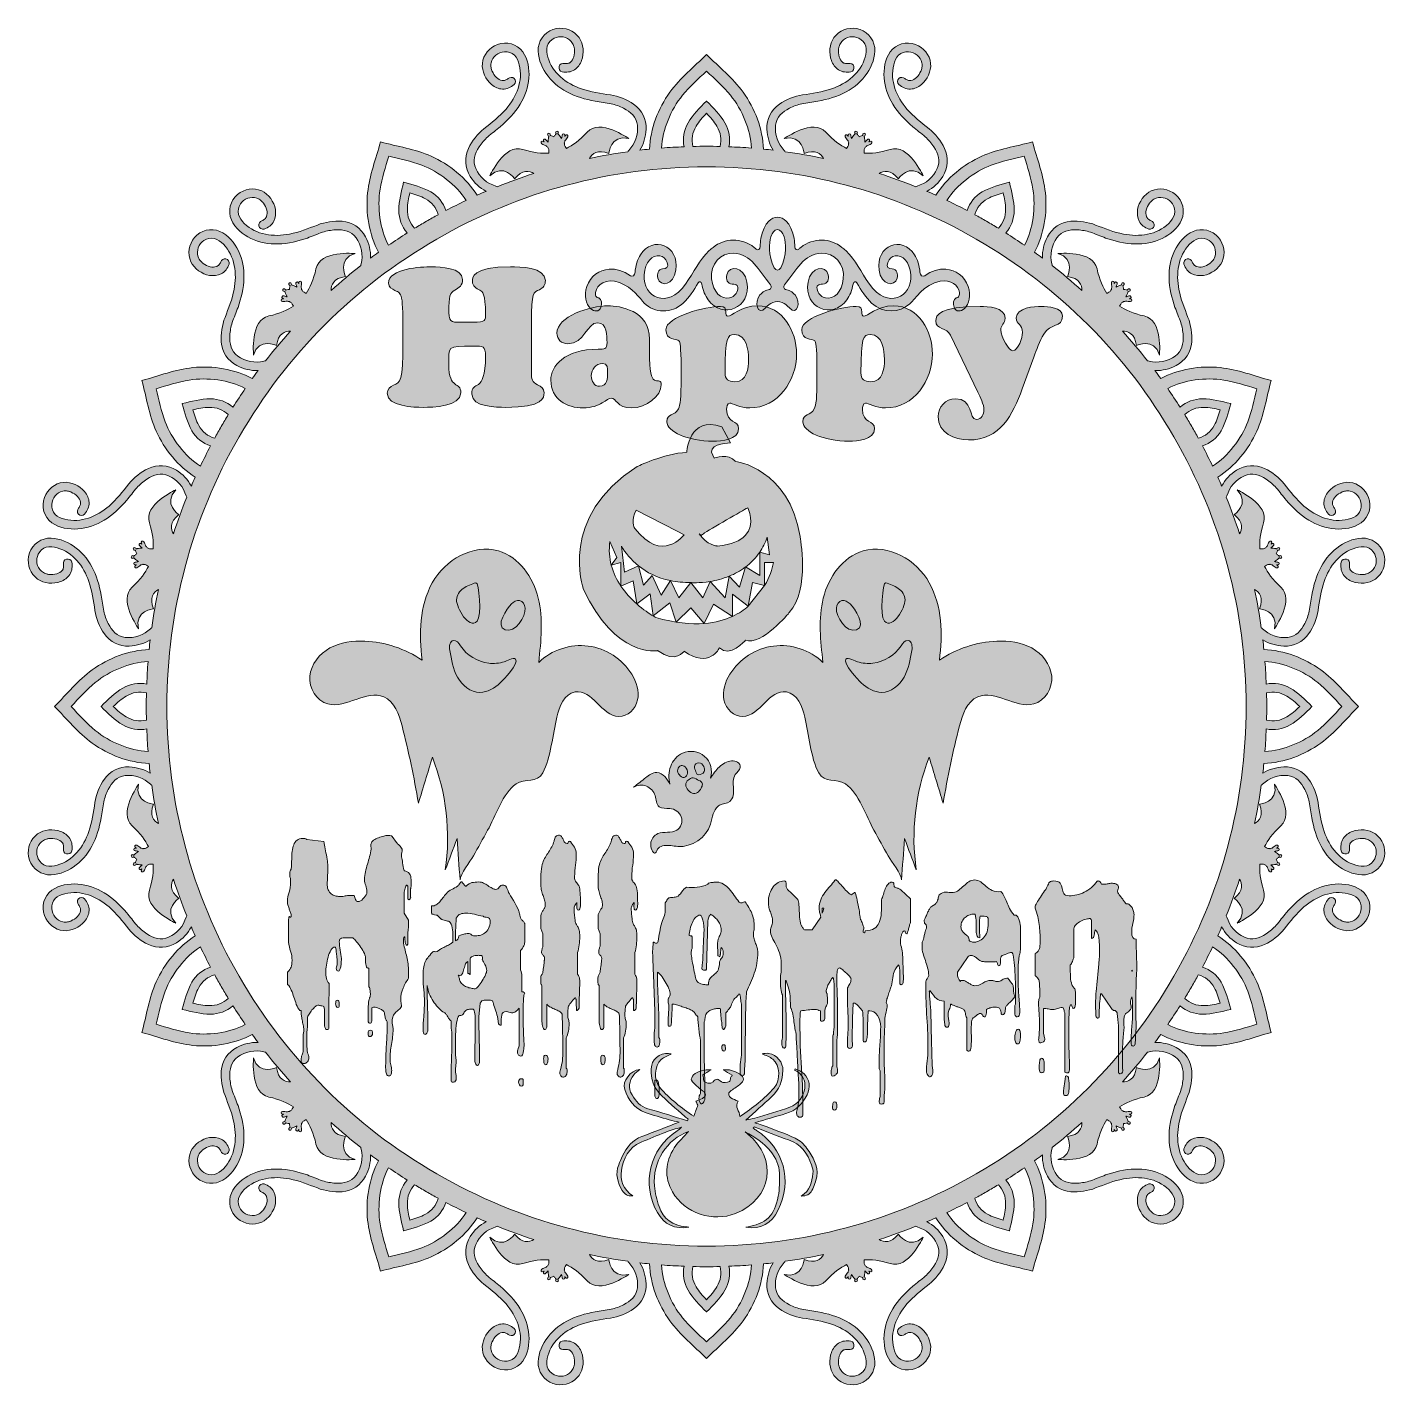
# Model space of a CAD drawing. Extents: x 6 to 194, y -194 to -6.
import ezdxf

# ---------------------------------------------------------------- set-up
doc = ezdxf.new("R2010")
doc.units = 0
doc.header["$MEASUREMENT"] = 0
doc.layers.add('Layer 1', color=7, linetype='Continuous', lineweight=0)

# ---------------------------------------------------------------- blocks, each defined once
blk = doc.blocks.new('Block_1')
at = {"layer": 'Layer 1', "true_color": 0x000000, "transparency": 33554687}
h = blk.add_hatch(color=18, dxfattribs=at)
h.dxf.hatch_style = 2
edge = h.paths.add_edge_path()
edge.add_spline(control_points=[(126.99, -124.01), (127.13, -122.1), (127.27, -120.19), (127.42, -118.28), (127.96, -119.73), (128.5, -121.18), (129.04, -122.62), (128.27, -117.39), (128.89, -111.96), (130.82, -107.03), (131.47, -109.16), (132.12, -111.28), (132.76, -113.4), (133.36, -109.8), (134.11, -106.22), (135.02, -102.69), (135.43, -101.1), (136.04, -99.31), (137.55, -98.66), (139.99, -97.61), (142.73, -100.33), (145.3, -99.65), (146.91, -99.22), (147.93, -97.45), (147.78, -95.8), (147.62, -94.15), (146.47, -92.7), (145.02, -91.9), (143.56, -91.1), (141.85, -90.88), (140.2, -90.95), (137.37, -91.07), (134.58, -92), (132.24, -93.6), (132.7, -89.97), (132.62, -86.09), (130.84, -82.89), (129.06, -79.69), (125.2, -77.43), (121.69, -78.47), (118.83, -79.32), (116.88, -82.09), (116.17, -84.99), (115.46, -87.89), (115.78, -90.92), (116.11, -93.89), (114.32, -92.17), (111.74, -91.32), (109.28, -91.63), (106.82, -91.94), (104.53, -93.42), (103.23, -95.53), (102.57, -96.59), (102.15, -97.88), (102.41, -99.1), (102.68, -100.33), (103.77, -101.42), (105.03, -101.38), (107.41, -101.3), (108.7, -97.6), (111.06, -97.98), (112.58, -98.22), (113.24, -100), (113.61, -101.49), (114.18, -103.82), (114.4, -107.07), (115.53, -109.18), (116.33, -110.68), (117.99, -109.89), (119.24, -110.72), (121.06, -111.94), (122.15, -115.27), (123.18, -117.14), (123.84, -118.32), (124.5, -119.51), (125.15, -120.69), (125.59, -121.48), (126.99, -123.14), (126.99, -124.01)], knot_values=[0, 0, 0, 0, 1, 1, 1, 2, 2, 2, 3, 3, 3, 4, 4, 4, 5, 5, 5, 6, 6, 6, 7, 7, 7, 8, 8, 8, 9, 9, 9, 10, 10, 10, 11, 11, 11, 12, 12, 12, 13, 13, 13, 14, 14, 14, 15, 15, 15, 16, 16, 16, 17, 17, 17, 18, 18, 18, 19, 19, 19, 20, 20, 20, 21, 21, 21, 22, 22, 22, 23, 23, 23, 24, 24, 24, 25, 25, 25, 26, 26, 26, 26], degree=3, periodic=0)
at = {"layer": 'Layer 1'}
for points, knots in [([(126.99, -124.01), (127.13, -122.1), (127.27, -120.19), (127.42, -118.28), (127.96, -119.73), (128.5, -121.18), (129.04, -122.62), (128.27, -117.39), (128.89, -111.96), (130.82, -107.03), (131.47, -109.16), (132.12, -111.28), (132.76, -113.4), (133.36, -109.8), (134.11, -106.22), (135.02, -102.69), (135.43, -101.1), (136.04, -99.31), (137.55, -98.66), (139.99, -97.61), (142.73, -100.33), (145.3, -99.65), (146.91, -99.22), (147.93, -97.45), (147.78, -95.8), (147.62, -94.15), (146.47, -92.7), (145.02, -91.9), (143.56, -91.1), (141.85, -90.88), (140.2, -90.95), (137.37, -91.07), (134.58, -92), (132.24, -93.6), (132.7, -89.97), (132.62, -86.09), (130.84, -82.89), (129.06, -79.69), (125.2, -77.43), (121.69, -78.47), (118.83, -79.32), (116.88, -82.09), (116.17, -84.99), (115.46, -87.89), (115.78, -90.92), (116.11, -93.89), (114.32, -92.17), (111.74, -91.32), (109.28, -91.63), (106.82, -91.94), (104.53, -93.42), (103.23, -95.53), (102.57, -96.59), (102.15, -97.88), (102.41, -99.1), (102.68, -100.33), (103.77, -101.42), (105.03, -101.38), (107.41, -101.3), (108.7, -97.6), (111.06, -97.98), (112.58, -98.22), (113.24, -100), (113.61, -101.49), (114.18, -103.82), (114.4, -107.07), (115.53, -109.18), (116.33, -110.68), (117.99, -109.89), (119.24, -110.72), (121.06, -111.94), (122.15, -115.27), (123.18, -117.14), (123.84, -118.32), (124.5, -119.51), (125.15, -120.69), (125.59, -121.48), (126.99, -123.14), (126.99, -124.01)], [0, 0, 0, 0, 1, 1, 1, 2, 2, 2, 3, 3, 3, 4, 4, 4, 5, 5, 5, 6, 6, 6, 7, 7, 7, 8, 8, 8, 9, 9, 9, 10, 10, 10, 11, 11, 11, 12, 12, 12, 13, 13, 13, 14, 14, 14, 15, 15, 15, 16, 16, 16, 17, 17, 17, 18, 18, 18, 19, 19, 19, 20, 20, 20, 21, 21, 21, 22, 22, 22, 23, 23, 23, 24, 24, 24, 25, 25, 25, 26, 26, 26, 26]), ([(124.79, -82.87), (125.4, -83.07), (126.02, -83.27), (126.54, -83.65), (127.06, -84.02), (127.47, -84.6), (127.48, -85.24), (127.5, -86.3), (125.82, -89.41), (124.62, -88.18), (123.95, -87.49), (124.41, -82.74), (124.79, -82.87)], [0, 0, 0, 0, 1, 1, 1, 2, 2, 2, 3, 3, 3, 4, 4, 4, 4]), ([(117.98, -86.39), (118.02, -85.92), (118.29, -85.41), (118.75, -85.31), (119.17, -85.23), (119.57, -85.51), (119.87, -85.8), (120.49, -86.42), (122.22, -88.84), (120.76, -89.38), (119.36, -89.9), (117.88, -87.53), (117.98, -86.39)], [0, 0, 0, 0, 1, 1, 1, 2, 2, 2, 3, 3, 3, 4, 4, 4, 4]), ([(121.43, -96.73), (122.21, -97.45), (123.19, -98.04), (124.25, -98.04), (125.55, -98.03), (126.7, -97.09), (127.34, -95.96), (127.98, -94.83), (128.2, -93.51), (128.42, -92.23), (128.51, -91.69), (128.45, -90.94), (127.91, -90.85), (127.48, -90.79), (127.17, -91.24), (126.93, -91.6), (126.07, -92.92), (124.6, -93.82), (123.03, -94.01), (122.31, -94.09), (121.58, -94.02), (120.88, -93.81), (120.61, -93.73), (119.58, -93.15), (119.31, -93.44), (118.8, -94), (121.02, -96.35), (121.43, -96.73)], [0, 0, 0, 0, 1, 1, 1, 2, 2, 2, 3, 3, 3, 4, 4, 4, 5, 5, 5, 6, 6, 6, 7, 7, 7, 8, 8, 8, 9, 9, 9, 9])]:
    blk.add_open_spline(points, degree=3, knots=knots, dxfattribs=at)
blk = doc.blocks.new('Block_2')
at = {"layer": 'Layer 1', "true_color": 0x000000, "transparency": 33554687}
h = blk.add_hatch(color=18, dxfattribs=at)
h.dxf.hatch_style = 2
edge = h.paths.add_edge_path()
edge.add_spline(control_points=[(65.89, -124.01), (65.75, -122.1), (65.61, -120.19), (65.47, -118.28), (64.93, -119.73), (64.38, -121.18), (63.84, -122.62), (64.61, -117.39), (63.99, -111.96), (62.06, -107.03), (61.41, -109.16), (60.77, -111.28), (60.12, -113.4), (59.52, -109.8), (58.77, -106.22), (57.86, -102.69), (57.45, -101.1), (56.84, -99.31), (55.34, -98.66), (52.89, -97.61), (50.15, -100.33), (47.58, -99.65), (45.98, -99.22), (44.95, -97.45), (45.1, -95.8), (45.26, -94.15), (46.42, -92.7), (47.87, -91.9), (49.32, -91.1), (51.03, -90.88), (52.69, -90.95), (55.52, -91.07), (58.31, -92), (60.64, -93.6), (60.18, -89.97), (60.26, -86.09), (62.04, -82.89), (63.82, -79.69), (67.68, -77.43), (71.2, -78.47), (74.06, -79.32), (76.01, -82.09), (76.71, -84.99), (77.42, -87.89), (77.1, -90.92), (76.77, -93.89), (78.56, -92.17), (81.15, -91.32), (83.61, -91.63), (86.07, -91.94), (88.35, -93.42), (89.66, -95.53), (90.31, -96.59), (90.73, -97.88), (90.47, -99.1), (90.2, -100.33), (89.11, -101.42), (87.86, -101.38), (85.47, -101.3), (84.18, -97.6), (81.82, -97.98), (80.3, -98.22), (79.64, -100), (79.28, -101.49), (78.7, -103.82), (78.48, -107.07), (77.35, -109.18), (76.55, -110.68), (74.9, -109.89), (73.64, -110.72), (71.82, -111.94), (70.74, -115.27), (69.7, -117.14), (69.04, -118.32), (68.39, -119.51), (67.73, -120.69), (67.29, -121.48), (65.89, -123.14), (65.89, -124.01)], knot_values=[0, 0, 0, 0, 1, 1, 1, 2, 2, 2, 3, 3, 3, 4, 4, 4, 5, 5, 5, 6, 6, 6, 7, 7, 7, 8, 8, 8, 9, 9, 9, 10, 10, 10, 11, 11, 11, 12, 12, 12, 13, 13, 13, 14, 14, 14, 15, 15, 15, 16, 16, 16, 17, 17, 17, 18, 18, 18, 19, 19, 19, 20, 20, 20, 21, 21, 21, 22, 22, 22, 23, 23, 23, 24, 24, 24, 25, 25, 25, 26, 26, 26, 26], degree=3, periodic=0)
at = {"layer": 'Layer 1'}
for points, knots in [([(65.89, -124.01), (65.75, -122.1), (65.61, -120.19), (65.47, -118.28), (64.93, -119.73), (64.38, -121.18), (63.84, -122.62), (64.61, -117.39), (63.99, -111.96), (62.06, -107.03), (61.41, -109.16), (60.77, -111.28), (60.12, -113.4), (59.52, -109.8), (58.77, -106.22), (57.86, -102.69), (57.45, -101.1), (56.84, -99.31), (55.34, -98.66), (52.89, -97.61), (50.15, -100.33), (47.58, -99.65), (45.98, -99.22), (44.95, -97.45), (45.1, -95.8), (45.26, -94.15), (46.42, -92.7), (47.87, -91.9), (49.32, -91.1), (51.03, -90.88), (52.69, -90.95), (55.52, -91.07), (58.31, -92), (60.64, -93.6), (60.18, -89.97), (60.26, -86.09), (62.04, -82.89), (63.82, -79.69), (67.68, -77.43), (71.2, -78.47), (74.06, -79.32), (76.01, -82.09), (76.71, -84.99), (77.42, -87.89), (77.1, -90.92), (76.77, -93.89), (78.56, -92.17), (81.15, -91.32), (83.61, -91.63), (86.07, -91.94), (88.35, -93.42), (89.66, -95.53), (90.31, -96.59), (90.73, -97.88), (90.47, -99.1), (90.2, -100.33), (89.11, -101.42), (87.86, -101.38), (85.47, -101.3), (84.18, -97.6), (81.82, -97.98), (80.3, -98.22), (79.64, -100), (79.28, -101.49), (78.7, -103.82), (78.48, -107.07), (77.35, -109.18), (76.55, -110.68), (74.9, -109.89), (73.64, -110.72), (71.82, -111.94), (70.74, -115.27), (69.7, -117.14), (69.04, -118.32), (68.39, -119.51), (67.73, -120.69), (67.29, -121.48), (65.89, -123.14), (65.89, -124.01)], [0, 0, 0, 0, 1, 1, 1, 2, 2, 2, 3, 3, 3, 4, 4, 4, 5, 5, 5, 6, 6, 6, 7, 7, 7, 8, 8, 8, 9, 9, 9, 10, 10, 10, 11, 11, 11, 12, 12, 12, 13, 13, 13, 14, 14, 14, 15, 15, 15, 16, 16, 16, 17, 17, 17, 18, 18, 18, 19, 19, 19, 20, 20, 20, 21, 21, 21, 22, 22, 22, 23, 23, 23, 24, 24, 24, 25, 25, 25, 26, 26, 26, 26]), ([(68.09, -82.87), (67.48, -83.07), (66.86, -83.27), (66.34, -83.65), (65.82, -84.02), (65.41, -84.6), (65.4, -85.24), (65.39, -86.3), (67.06, -89.41), (68.26, -88.18), (68.93, -87.49), (68.48, -82.74), (68.09, -82.87)], [0, 0, 0, 0, 1, 1, 1, 2, 2, 2, 3, 3, 3, 4, 4, 4, 4]), ([(74.9, -86.39), (74.86, -85.92), (74.59, -85.41), (74.13, -85.31), (73.71, -85.23), (73.32, -85.51), (73.02, -85.8), (72.39, -86.42), (70.66, -88.84), (72.13, -89.38), (73.52, -89.9), (75, -87.53), (74.9, -86.39)], [0, 0, 0, 0, 1, 1, 1, 2, 2, 2, 3, 3, 3, 4, 4, 4, 4]), ([(71.45, -96.73), (70.67, -97.45), (69.7, -98.04), (68.64, -98.04), (67.33, -98.03), (66.18, -97.09), (65.54, -95.96), (64.9, -94.83), (64.68, -93.51), (64.47, -92.23), (64.38, -91.69), (64.43, -90.94), (64.97, -90.85), (65.4, -90.79), (65.71, -91.24), (65.95, -91.6), (66.82, -92.92), (68.28, -93.82), (69.85, -94.01), (70.57, -94.09), (71.31, -94.02), (72, -93.81), (72.27, -93.73), (73.31, -93.15), (73.57, -93.44), (74.08, -94), (71.86, -96.35), (71.45, -96.73)], [0, 0, 0, 0, 1, 1, 1, 2, 2, 2, 3, 3, 3, 4, 4, 4, 5, 5, 5, 6, 6, 6, 7, 7, 7, 8, 8, 8, 9, 9, 9, 9])]:
    blk.add_open_spline(points, degree=3, knots=knots, dxfattribs=at)
blk = doc.blocks.new('Block_3')
at = {"layer": 'Layer 1', "true_color": 0x000000, "transparency": 33554687}
h = blk.add_hatch(color=18, dxfattribs=at)
h.dxf.hatch_style = 2
edge = h.paths.add_edge_path()
edge.add_spline(control_points=[(94.12, -119.25), (94.75, -119.15), (95.39, -119.33), (96.02, -119.38), (97.99, -119.51), (99.96, -118.17), (100.56, -116.29), (100.71, -115.82), (100.78, -115.32), (100.94, -114.84), (101.11, -114.37), (101.38, -113.9), (101.82, -113.66), (102.26, -113.43), (102.82, -113.44), (103.21, -113.14), (103.74, -112.75), (103.79, -111.99), (103.74, -111.34), (103.69, -110.68), (103.61, -109.97), (103.98, -109.43), (104.22, -109.09), (104.64, -108.84), (104.68, -108.43), (104.71, -108.14), (104.54, -107.86), (104.3, -107.71), (104.06, -107.56), (103.76, -107.52), (103.47, -107.54), (102.83, -107.59), (102.23, -107.93), (101.76, -108.38), (101.29, -108.82), (100.93, -109.37), (100.57, -109.91), (100.9, -108.86), (100.56, -107.64), (99.74, -106.91), (98.92, -106.19), (97.67, -106), (96.67, -106.46), (95.92, -106.81), (95.34, -107.5), (95.04, -108.28), (94.75, -109.06), (94.74, -109.94), (94.92, -110.75), (94.72, -110.38), (94.51, -110.01), (94.22, -109.7), (93.93, -109.39), (93.54, -109.16), (93.12, -109.14), (92.54, -109.12), (92.04, -109.5), (91.59, -109.85), (91.03, -110.29), (90.47, -110.73), (89.91, -111.17), (90.44, -110.86), (91.11, -110.8), (91.68, -111.03), (92.25, -111.26), (92.71, -111.75), (92.88, -112.34), (93.04, -112.88), (93.01, -113.55), (93.46, -113.89), (93.85, -114.19), (94.41, -114.06), (94.91, -114.11), (95.61, -114.17), (96.27, -114.63), (96.51, -115.29), (96.74, -115.95), (96.49, -116.77), (95.89, -117.13), (95.12, -117.59), (94.1, -117.25), (93.28, -117.6), (92.72, -117.83), (92.32, -118.39), (92.28, -119), (92.25, -119.32), (92.51, -120.47), (92.93, -120.26), (93.04, -120.21), (93.2, -119.73), (93.34, -119.61), (93.56, -119.42), (93.84, -119.3), (94.12, -119.25)], knot_values=[0, 0, 0, 0, 1, 1, 1, 2, 2, 2, 3, 3, 3, 4, 4, 4, 5, 5, 5, 6, 6, 6, 7, 7, 7, 8, 8, 8, 9, 9, 9, 10, 10, 10, 11, 11, 11, 12, 12, 12, 13, 13, 13, 14, 14, 14, 15, 15, 15, 16, 16, 16, 17, 17, 17, 18, 18, 18, 19, 19, 19, 20, 20, 20, 21, 21, 21, 22, 22, 22, 23, 23, 23, 24, 24, 24, 25, 25, 25, 26, 26, 26, 27, 27, 27, 28, 28, 28, 29, 29, 29, 30, 30, 30, 31, 31, 31, 31], degree=3, periodic=0)
at = {"layer": 'Layer 1'}
for points, knots in [([(94.12, -119.25), (94.75, -119.15), (95.39, -119.33), (96.02, -119.38), (97.99, -119.51), (99.96, -118.17), (100.56, -116.29), (100.71, -115.82), (100.78, -115.32), (100.94, -114.84), (101.11, -114.37), (101.38, -113.9), (101.82, -113.66), (102.26, -113.43), (102.82, -113.44), (103.21, -113.14), (103.74, -112.75), (103.79, -111.99), (103.74, -111.34), (103.69, -110.68), (103.61, -109.97), (103.98, -109.43), (104.22, -109.09), (104.64, -108.84), (104.68, -108.43), (104.71, -108.14), (104.54, -107.86), (104.3, -107.71), (104.06, -107.56), (103.76, -107.52), (103.47, -107.54), (102.83, -107.59), (102.23, -107.93), (101.76, -108.38), (101.29, -108.82), (100.93, -109.37), (100.57, -109.91), (100.9, -108.86), (100.56, -107.64), (99.74, -106.91), (98.92, -106.19), (97.67, -106), (96.67, -106.46), (95.92, -106.81), (95.34, -107.5), (95.04, -108.28), (94.75, -109.06), (94.74, -109.94), (94.92, -110.75), (94.72, -110.38), (94.51, -110.01), (94.22, -109.7), (93.93, -109.39), (93.54, -109.16), (93.12, -109.14), (92.54, -109.12), (92.04, -109.5), (91.59, -109.85), (91.03, -110.29), (90.47, -110.73), (89.91, -111.17), (90.44, -110.86), (91.11, -110.8), (91.68, -111.03), (92.25, -111.26), (92.71, -111.75), (92.88, -112.34), (93.04, -112.88), (93.01, -113.55), (93.46, -113.89), (93.85, -114.19), (94.41, -114.06), (94.91, -114.11), (95.61, -114.17), (96.27, -114.63), (96.51, -115.29), (96.74, -115.95), (96.49, -116.77), (95.89, -117.13), (95.12, -117.59), (94.1, -117.25), (93.28, -117.6), (92.72, -117.83), (92.32, -118.39), (92.28, -119), (92.25, -119.32), (92.51, -120.47), (92.93, -120.26), (93.04, -120.21), (93.2, -119.73), (93.34, -119.61), (93.56, -119.42), (93.84, -119.3), (94.12, -119.25)], [0, 0, 0, 0, 1, 1, 1, 2, 2, 2, 3, 3, 3, 4, 4, 4, 5, 5, 5, 6, 6, 6, 7, 7, 7, 8, 8, 8, 9, 9, 9, 10, 10, 10, 11, 11, 11, 12, 12, 12, 13, 13, 13, 14, 14, 14, 15, 15, 15, 16, 16, 16, 17, 17, 17, 18, 18, 18, 19, 19, 19, 20, 20, 20, 21, 21, 21, 22, 22, 22, 23, 23, 23, 24, 24, 24, 25, 25, 25, 26, 26, 26, 27, 27, 27, 28, 28, 28, 29, 29, 29, 30, 30, 30, 31, 31, 31, 31]), ([(96.24, -109.46), (96.07, -109.26), (95.97, -108.99), (96.01, -108.73), (96.05, -108.47), (96.25, -108.23), (96.51, -108.19), (96.7, -108.16), (96.89, -108.24), (97.04, -108.36), (97.29, -108.56), (97.44, -108.9), (97.39, -109.21), (97.36, -109.46), (97.17, -109.76), (96.93, -109.84), (96.67, -109.92), (96.39, -109.64), (96.24, -109.46)], [0, 0, 0, 0, 1, 1, 1, 2, 2, 2, 3, 3, 3, 4, 4, 4, 5, 5, 5, 6, 6, 6, 6]), ([(98.47, -108.85), (98.38, -108.61), (98.29, -108.34), (98.4, -108.11), (98.52, -107.84), (98.88, -107.74), (99.15, -107.85), (99.42, -107.95), (99.61, -108.22), (99.69, -108.5), (99.74, -108.67), (99.75, -108.86), (99.68, -109.02), (99.56, -109.3), (99.21, -109.45), (98.92, -109.46), (98.6, -109.46), (98.56, -109.1), (98.47, -108.85)], [0, 0, 0, 0, 1, 1, 1, 2, 2, 2, 3, 3, 3, 4, 4, 4, 5, 5, 5, 6, 6, 6, 6]), ([(97.48, -110.18), (97.28, -110.34), (97.13, -110.57), (97.12, -110.83), (97.12, -111.11), (97.29, -111.36), (97.48, -111.58), (97.68, -111.81), (97.92, -112.03), (98.22, -112.06), (98.47, -112.09), (98.73, -111.97), (98.91, -111.79), (99.1, -111.61), (99.22, -111.38), (99.33, -111.15), (99.4, -110.98), (99.47, -110.8), (99.42, -110.63), (99.35, -110.44), (99.15, -110.33), (98.96, -110.24), (98.72, -110.13), (98.4, -109.9), (98.14, -109.87), (97.9, -109.85), (97.66, -110.05), (97.48, -110.18)], [0, 0, 0, 0, 1, 1, 1, 2, 2, 2, 3, 3, 3, 4, 4, 4, 5, 5, 5, 6, 6, 6, 7, 7, 7, 8, 8, 8, 9, 9, 9, 9])]:
    blk.add_open_spline(points, degree=3, knots=knots, dxfattribs=at)
blk = doc.blocks.new('Block_4')
at = {"layer": 'Layer 1', "true_color": 0x000000, "transparency": 33554687}
h = blk.add_hatch(color=18, dxfattribs=at)
h.dxf.hatch_style = 2
edge = h.paths.add_edge_path()
edge.add_spline(control_points=[(75.76, -53.85), (75.76, -54.66), (75.87, -55.06), (76.6, -55.47), (77.14, -55.76), (77.51, -55.92), (77.51, -56.6), (77.51, -57.24), (77.46, -58.59), (72.16, -58.59), (70.97, -58.59), (67.53, -58.56), (67.53, -56.76), (67.42, -54.69), (69.41, -56.97), (69.41, -51.51), (69.41, -50.06), (69.09, -50.11), (67.74, -50.11), (63.98, -50.11), (64.33, -50.22), (64.33, -52.64), (64.33, -56.33), (65.99, -54.85), (65.99, -56.6), (65.99, -58.48), (62.07, -58.59), (60.77, -58.59), (59.54, -58.59), (55.8, -58.48), (55.8, -56.65), (55.8, -56.08), (56.2, -55.74), (56.66, -55.52), (57.63, -55.06), (57.98, -55.14), (57.98, -49.52), (57.98, -42.36), (57.87, -42.95), (56.87, -42.41), (56.47, -42.2), (55.98, -41.96), (55.98, -41.42), (55.98, -39.35), (60.48, -39.13), (61.98, -39.13), (63.12, -39.13), (66.24, -39.27), (66.24, -40.88), (66.24, -41.71), (65.78, -42.01), (65.16, -42.39), (64.49, -42.76), (64.33, -43.09), (64.33, -45.48), (64.33, -46.99), (65.03, -46.8), (66.32, -46.8), (66.32, -46.8), (67.69, -46.8), (67.69, -46.8), (69.47, -46.8), (69.41, -46.53), (69.41, -45.7), (69.41, -42.76), (68.96, -42.58), (68.61, -42.39), (68.09, -42.09), (67.61, -41.85), (67.61, -41.15), (67.61, -40.64), (67.5, -39.13), (72.86, -39.13), (74.12, -39.13), (77.7, -39.16), (77.7, -41.04), (77.7, -41.63), (77.41, -42.04), (76.87, -42.31), (76.06, -42.66), (75.76, -42.58), (75.76, -46.85), (75.76, -46.85), (75.76, -53.85), (75.76, -53.85)], knot_values=[0, 0, 0, 0, 1, 1, 1, 2, 2, 2, 3, 3, 3, 4, 4, 4, 5, 5, 5, 6, 6, 6, 7, 7, 7, 8, 8, 8, 9, 9, 9, 10, 10, 10, 11, 11, 11, 12, 12, 12, 13, 13, 13, 14, 14, 14, 15, 15, 15, 16, 16, 16, 17, 17, 17, 18, 18, 18, 19, 19, 19, 20, 20, 20, 21, 21, 21, 22, 22, 22, 23, 23, 23, 24, 24, 24, 25, 25, 25, 26, 26, 26, 27, 27, 27, 28, 28, 28, 28], degree=3, periodic=0)
h = blk.add_hatch(color=18, dxfattribs=at)
h.dxf.hatch_style = 2
edge = h.paths.add_edge_path()
edge.add_spline(control_points=[(84.05, -54.23), (84.05, -54.93), (84.43, -55.68), (85.21, -55.68), (86.23, -55.68), (86.31, -54.58), (86.31, -53.77), (86.31, -53.18), (86.34, -52.51), (85.59, -52.51), (84.67, -52.51), (84.05, -53.37), (84.05, -54.23)], knot_values=[0, 0, 0, 0, 1, 1, 1, 2, 2, 2, 3, 3, 3, 4, 4, 4, 4], degree=3, periodic=0)
edge = h.paths.add_edge_path()
edge.add_spline(control_points=[(92.13, -51.86), (92.13, -56.6), (93.74, -54.01), (93.74, -55.47), (93.74, -57), (91.64, -58.67), (89.68, -58.67), (87.55, -58.67), (87.5, -57.3), (86.82, -57.3), (86.5, -57.3), (86.15, -57.65), (85.56, -57.97), (84.97, -58.32), (84.16, -58.67), (82.92, -58.67), (80.69, -58.67), (78.45, -57.48), (78.45, -54.82), (78.45, -52.91), (80.28, -50.54), (85.02, -50.54), (85.85, -50.54), (86.23, -50.6), (86.23, -49.63), (86.23, -48.74), (86.2, -46.88), (84.97, -46.88), (83.35, -46.88), (83.19, -49.79), (80.8, -49.79), (79.93, -49.79), (79.29, -49.17), (79.29, -48.31), (79.29, -46.02), (83.84, -44.54), (86.39, -44.54), (87.93, -44.54), (92.13, -45.13), (92.13, -49.17), (92.13, -49.17), (92.13, -51.86), (92.13, -51.86)], knot_values=[0, 0, 0, 0, 1, 1, 1, 2, 2, 2, 3, 3, 3, 4, 4, 4, 5, 5, 5, 6, 6, 6, 7, 7, 7, 8, 8, 8, 9, 9, 9, 10, 10, 10, 11, 11, 11, 12, 12, 12, 13, 13, 13, 14, 14, 14, 14], degree=3, periodic=0)
h = blk.add_hatch(color=18, dxfattribs=at)
h.dxf.hatch_style = 2
edge = h.paths.add_edge_path()
edge.add_spline(control_points=[(103.86, -48.52), (102.89, -48.52), (102.57, -48.93), (102.57, -53.82), (102.57, -54.71), (103, -55.04), (103.94, -55.04), (105.61, -55.04), (105.82, -53.23), (105.82, -51.94), (105.82, -50.65), (105.55, -48.52), (103.86, -48.52)], knot_values=[0, 0, 0, 0, 1, 1, 1, 2, 2, 2, 3, 3, 3, 4, 4, 4, 4], degree=3, periodic=0)
edge = h.paths.add_edge_path()
edge.add_spline(control_points=[(96.48, -52.96), (96.48, -50.14), (96.32, -49.52), (96.19, -49.38), (95.84, -49.03), (94.38, -49.38), (94.38, -47.85), (94.38, -46.02), (99.93, -44.62), (101.92, -44.62), (102.57, -44.62), (102.67, -44.84), (102.67, -45.43), (102.67, -45.62), (102.7, -45.99), (102.97, -45.99), (103.35, -45.99), (104.85, -44.54), (107.06, -44.54), (110.59, -44.54), (112.47, -48.07), (112.47, -51.21), (112.47, -54.82), (109.91, -58.67), (105.98, -58.67), (104.72, -58.67), (103.45, -58), (103.21, -58), (102.84, -58), (102.78, -58.56), (102.78, -58.86), (102.78, -60.9), (104.45, -60.26), (104.45, -61.58), (104.45, -63.08), (102, -63.27), (100.95, -63.27), (97.34, -63.27), (94.52, -61.95), (94.52, -60.58), (94.52, -59.37), (95.62, -59.83), (96.11, -58.78), (96.38, -58.21), (96.48, -57.43), (96.48, -54.44), (96.48, -54.44), (96.48, -52.96), (96.48, -52.96)], knot_values=[0, 0, 0, 0, 1, 1, 1, 2, 2, 2, 3, 3, 3, 4, 4, 4, 5, 5, 5, 6, 6, 6, 7, 7, 7, 8, 8, 8, 9, 9, 9, 10, 10, 10, 11, 11, 11, 12, 12, 12, 13, 13, 13, 14, 14, 14, 15, 15, 15, 16, 16, 16, 16], degree=3, periodic=0)
h = blk.add_hatch(color=18, dxfattribs=at)
h.dxf.hatch_style = 2
edge = h.paths.add_edge_path()
edge.add_spline(control_points=[(122.67, -48.52), (121.7, -48.52), (121.38, -48.93), (121.38, -53.82), (121.38, -54.71), (121.81, -55.04), (122.75, -55.04), (124.42, -55.04), (124.63, -53.23), (124.63, -51.94), (124.63, -50.65), (124.36, -48.52), (122.67, -48.52)], knot_values=[0, 0, 0, 0, 1, 1, 1, 2, 2, 2, 3, 3, 3, 4, 4, 4, 4], degree=3, periodic=0)
edge = h.paths.add_edge_path()
edge.add_spline(control_points=[(115.29, -52.96), (115.29, -50.14), (115.13, -49.52), (115, -49.38), (114.65, -49.03), (113.2, -49.38), (113.2, -47.85), (113.2, -46.02), (118.74, -44.62), (120.73, -44.62), (121.38, -44.62), (121.48, -44.84), (121.48, -45.43), (121.48, -45.62), (121.51, -45.99), (121.78, -45.99), (122.16, -45.99), (123.66, -44.54), (125.87, -44.54), (129.4, -44.54), (131.28, -48.07), (131.28, -51.21), (131.28, -54.82), (128.72, -58.67), (124.79, -58.67), (123.53, -58.67), (122.26, -58), (122.02, -58), (121.65, -58), (121.59, -58.56), (121.59, -58.86), (121.59, -60.9), (123.26, -60.26), (123.26, -61.58), (123.26, -63.08), (120.81, -63.27), (119.76, -63.27), (116.16, -63.27), (113.33, -61.95), (113.33, -60.58), (113.33, -59.37), (114.43, -59.83), (114.92, -58.78), (115.19, -58.21), (115.29, -57.43), (115.29, -54.44), (115.29, -54.44), (115.29, -52.96), (115.29, -52.96)], knot_values=[0, 0, 0, 0, 1, 1, 1, 2, 2, 2, 3, 3, 3, 4, 4, 4, 5, 5, 5, 6, 6, 6, 7, 7, 7, 8, 8, 8, 9, 9, 9, 10, 10, 10, 11, 11, 11, 12, 12, 12, 13, 13, 13, 14, 14, 14, 15, 15, 15, 16, 16, 16, 16], degree=3, periodic=0)
h = blk.add_hatch(color=18, dxfattribs=at)
h.dxf.hatch_style = 2
edge = h.paths.add_edge_path()
edge.add_spline(control_points=[(143.71, -56.03), (142.39, -59.61), (140.67, -63.11), (136.28, -63.11), (134.35, -63.11), (132.06, -62.11), (132.06, -59.88), (132.06, -58.53), (133.08, -57.4), (134.45, -57.4), (136.96, -57.4), (136.26, -60.26), (137.36, -60.26), (138.09, -60.26), (138.41, -59.56), (138.41, -58.94), (138.41, -58.18), (137.87, -57.16), (137.55, -56.49), (137.55, -56.49), (133.78, -48.6), (133.78, -48.6), (133.27, -47.53), (131.74, -47.85), (131.74, -46.61), (131.74, -45.8), (132.22, -44.62), (137.9, -44.62), (138.92, -44.62), (141.34, -44.73), (141.34, -46.26), (141.34, -46.99), (140.72, -47.2), (140.72, -47.85), (140.72, -48.87), (141.91, -50.76), (142.37, -50.76), (143.17, -50.76), (143.74, -48.9), (143.74, -48.25), (143.74, -47.04), (142.88, -47.12), (142.88, -46.21), (142.88, -44.78), (145.41, -44.62), (146.38, -44.62), (147.26, -44.62), (149.26, -44.75), (149.26, -45.99), (149.26, -47.58), (147.64, -46.88), (146.7, -48.47), (146.11, -49.41), (145.68, -50.6), (145.3, -51.64), (145.3, -51.64), (143.71, -56.03), (143.71, -56.03)], knot_values=[0, 0, 0, 0, 1, 1, 1, 2, 2, 2, 3, 3, 3, 4, 4, 4, 5, 5, 5, 6, 6, 6, 7, 7, 7, 8, 8, 8, 9, 9, 9, 10, 10, 10, 11, 11, 11, 12, 12, 12, 13, 13, 13, 14, 14, 14, 15, 15, 15, 16, 16, 16, 17, 17, 17, 18, 18, 18, 19, 19, 19, 19], degree=3, periodic=0)
at = {"layer": 'Layer 1'}
for points, knots in [([(75.76, -53.85), (75.76, -54.66), (75.87, -55.06), (76.6, -55.47), (77.14, -55.76), (77.51, -55.92), (77.51, -56.6), (77.51, -57.24), (77.46, -58.59), (72.16, -58.59), (70.97, -58.59), (67.53, -58.56), (67.53, -56.76), (67.42, -54.69), (69.41, -56.97), (69.41, -51.51), (69.41, -50.06), (69.09, -50.11), (67.74, -50.11), (63.98, -50.11), (64.33, -50.22), (64.33, -52.64), (64.33, -56.33), (65.99, -54.85), (65.99, -56.6), (65.99, -58.48), (62.07, -58.59), (60.77, -58.59), (59.54, -58.59), (55.8, -58.48), (55.8, -56.65), (55.8, -56.08), (56.2, -55.74), (56.66, -55.52), (57.63, -55.06), (57.98, -55.14), (57.98, -49.52), (57.98, -42.36), (57.87, -42.95), (56.87, -42.41), (56.47, -42.2), (55.98, -41.96), (55.98, -41.42), (55.98, -39.35), (60.48, -39.13), (61.98, -39.13), (63.12, -39.13), (66.24, -39.27), (66.24, -40.88), (66.24, -41.71), (65.78, -42.01), (65.16, -42.39), (64.49, -42.76), (64.33, -43.09), (64.33, -45.48), (64.33, -46.99), (65.03, -46.8), (66.32, -46.8), (66.32, -46.8), (67.69, -46.8), (67.69, -46.8), (69.47, -46.8), (69.41, -46.53), (69.41, -45.7), (69.41, -42.76), (68.96, -42.58), (68.61, -42.39), (68.09, -42.09), (67.61, -41.85), (67.61, -41.15), (67.61, -40.64), (67.5, -39.13), (72.86, -39.13), (74.12, -39.13), (77.7, -39.16), (77.7, -41.04), (77.7, -41.63), (77.41, -42.04), (76.87, -42.31), (76.06, -42.66), (75.76, -42.58), (75.76, -46.85), (75.76, -46.85), (75.76, -53.85), (75.76, -53.85)], [0, 0, 0, 0, 1, 1, 1, 2, 2, 2, 3, 3, 3, 4, 4, 4, 5, 5, 5, 6, 6, 6, 7, 7, 7, 8, 8, 8, 9, 9, 9, 10, 10, 10, 11, 11, 11, 12, 12, 12, 13, 13, 13, 14, 14, 14, 15, 15, 15, 16, 16, 16, 17, 17, 17, 18, 18, 18, 19, 19, 19, 20, 20, 20, 21, 21, 21, 22, 22, 22, 23, 23, 23, 24, 24, 24, 25, 25, 25, 26, 26, 26, 27, 27, 27, 28, 28, 28, 28]), ([(92.13, -51.86), (92.13, -56.6), (93.74, -54.01), (93.74, -55.47), (93.74, -57), (91.64, -58.67), (89.68, -58.67), (87.55, -58.67), (87.5, -57.3), (86.82, -57.3), (86.5, -57.3), (86.15, -57.65), (85.56, -57.97), (84.97, -58.32), (84.16, -58.67), (82.92, -58.67), (80.69, -58.67), (78.45, -57.48), (78.45, -54.82), (78.45, -52.91), (80.28, -50.54), (85.02, -50.54), (85.85, -50.54), (86.23, -50.6), (86.23, -49.63), (86.23, -48.74), (86.2, -46.88), (84.97, -46.88), (83.35, -46.88), (83.19, -49.79), (80.8, -49.79), (79.93, -49.79), (79.29, -49.17), (79.29, -48.31), (79.29, -46.02), (83.84, -44.54), (86.39, -44.54), (87.93, -44.54), (92.13, -45.13), (92.13, -49.17), (92.13, -49.17), (92.13, -51.86), (92.13, -51.86)], [0, 0, 0, 0, 1, 1, 1, 2, 2, 2, 3, 3, 3, 4, 4, 4, 5, 5, 5, 6, 6, 6, 7, 7, 7, 8, 8, 8, 9, 9, 9, 10, 10, 10, 11, 11, 11, 12, 12, 12, 13, 13, 13, 14, 14, 14, 14]), ([(96.48, -52.96), (96.48, -50.14), (96.32, -49.52), (96.19, -49.38), (95.84, -49.03), (94.38, -49.38), (94.38, -47.85), (94.38, -46.02), (99.93, -44.62), (101.92, -44.62), (102.57, -44.62), (102.67, -44.84), (102.67, -45.43), (102.67, -45.62), (102.7, -45.99), (102.97, -45.99), (103.35, -45.99), (104.85, -44.54), (107.06, -44.54), (110.59, -44.54), (112.47, -48.07), (112.47, -51.21), (112.47, -54.82), (109.91, -58.67), (105.98, -58.67), (104.72, -58.67), (103.45, -58), (103.21, -58), (102.84, -58), (102.78, -58.56), (102.78, -58.86), (102.78, -60.9), (104.45, -60.26), (104.45, -61.58), (104.45, -63.08), (102, -63.27), (100.95, -63.27), (97.34, -63.27), (94.52, -61.95), (94.52, -60.58), (94.52, -59.37), (95.62, -59.83), (96.11, -58.78), (96.38, -58.21), (96.48, -57.43), (96.48, -54.44), (96.48, -54.44), (96.48, -52.96), (96.48, -52.96)], [0, 0, 0, 0, 1, 1, 1, 2, 2, 2, 3, 3, 3, 4, 4, 4, 5, 5, 5, 6, 6, 6, 7, 7, 7, 8, 8, 8, 9, 9, 9, 10, 10, 10, 11, 11, 11, 12, 12, 12, 13, 13, 13, 14, 14, 14, 15, 15, 15, 16, 16, 16, 16]), ([(115.29, -52.96), (115.29, -50.14), (115.13, -49.52), (115, -49.38), (114.65, -49.03), (113.2, -49.38), (113.2, -47.85), (113.2, -46.02), (118.74, -44.62), (120.73, -44.62), (121.38, -44.62), (121.48, -44.84), (121.48, -45.43), (121.48, -45.62), (121.51, -45.99), (121.78, -45.99), (122.16, -45.99), (123.66, -44.54), (125.87, -44.54), (129.4, -44.54), (131.28, -48.07), (131.28, -51.21), (131.28, -54.82), (128.72, -58.67), (124.79, -58.67), (123.53, -58.67), (122.26, -58), (122.02, -58), (121.65, -58), (121.59, -58.56), (121.59, -58.86), (121.59, -60.9), (123.26, -60.26), (123.26, -61.58), (123.26, -63.08), (120.81, -63.27), (119.76, -63.27), (116.16, -63.27), (113.33, -61.95), (113.33, -60.58), (113.33, -59.37), (114.43, -59.83), (114.92, -58.78), (115.19, -58.21), (115.29, -57.43), (115.29, -54.44), (115.29, -54.44), (115.29, -52.96), (115.29, -52.96)], [0, 0, 0, 0, 1, 1, 1, 2, 2, 2, 3, 3, 3, 4, 4, 4, 5, 5, 5, 6, 6, 6, 7, 7, 7, 8, 8, 8, 9, 9, 9, 10, 10, 10, 11, 11, 11, 12, 12, 12, 13, 13, 13, 14, 14, 14, 15, 15, 15, 16, 16, 16, 16]), ([(143.71, -56.03), (142.39, -59.61), (140.67, -63.11), (136.28, -63.11), (134.35, -63.11), (132.06, -62.11), (132.06, -59.88), (132.06, -58.53), (133.08, -57.4), (134.45, -57.4), (136.96, -57.4), (136.26, -60.26), (137.36, -60.26), (138.09, -60.26), (138.41, -59.56), (138.41, -58.94), (138.41, -58.18), (137.87, -57.16), (137.55, -56.49), (137.55, -56.49), (133.78, -48.6), (133.78, -48.6), (133.27, -47.53), (131.74, -47.85), (131.74, -46.61), (131.74, -45.8), (132.22, -44.62), (137.9, -44.62), (138.92, -44.62), (141.34, -44.73), (141.34, -46.26), (141.34, -46.99), (140.72, -47.2), (140.72, -47.85), (140.72, -48.87), (141.91, -50.76), (142.37, -50.76), (143.17, -50.76), (143.74, -48.9), (143.74, -48.25), (143.74, -47.04), (142.88, -47.12), (142.88, -46.21), (142.88, -44.78), (145.41, -44.62), (146.38, -44.62), (147.26, -44.62), (149.26, -44.75), (149.26, -45.99), (149.26, -47.58), (147.64, -46.88), (146.7, -48.47), (146.11, -49.41), (145.68, -50.6), (145.3, -51.64), (145.3, -51.64), (143.71, -56.03), (143.71, -56.03)], [0, 0, 0, 0, 1, 1, 1, 2, 2, 2, 3, 3, 3, 4, 4, 4, 5, 5, 5, 6, 6, 6, 7, 7, 7, 8, 8, 8, 9, 9, 9, 10, 10, 10, 11, 11, 11, 12, 12, 12, 13, 13, 13, 14, 14, 14, 15, 15, 15, 16, 16, 16, 17, 17, 17, 18, 18, 18, 19, 19, 19, 19]), ([(103.86, -48.52), (102.89, -48.52), (102.57, -48.93), (102.57, -53.82), (102.57, -54.71), (103, -55.04), (103.94, -55.04), (105.61, -55.04), (105.82, -53.23), (105.82, -51.94), (105.82, -50.65), (105.55, -48.52), (103.86, -48.52)], [0, 0, 0, 0, 1, 1, 1, 2, 2, 2, 3, 3, 3, 4, 4, 4, 4]), ([(122.67, -48.52), (121.7, -48.52), (121.38, -48.93), (121.38, -53.82), (121.38, -54.71), (121.81, -55.04), (122.75, -55.04), (124.42, -55.04), (124.63, -53.23), (124.63, -51.94), (124.63, -50.65), (124.36, -48.52), (122.67, -48.52)], [0, 0, 0, 0, 1, 1, 1, 2, 2, 2, 3, 3, 3, 4, 4, 4, 4]), ([(84.05, -54.23), (84.05, -54.93), (84.43, -55.68), (85.21, -55.68), (86.23, -55.68), (86.31, -54.58), (86.31, -53.77), (86.31, -53.18), (86.34, -52.51), (85.59, -52.51), (84.67, -52.51), (84.05, -53.37), (84.05, -54.23)], [0, 0, 0, 0, 1, 1, 1, 2, 2, 2, 3, 3, 3, 4, 4, 4, 4])]:
    blk.add_open_spline(points, degree=3, knots=knots, dxfattribs=at)
blk = doc.blocks.new('Block_5')
at = {"layer": 'Layer 1', "true_color": 0x000000, "transparency": 33554687}
h = blk.add_hatch(color=18, dxfattribs=at)
h.dxf.hatch_style = 2
edge = h.paths.add_edge_path()
edge.add_spline(control_points=[(53.15, -145.26), (53.15, -144.96), (53.26, -144.8), (53.47, -144.8), (53.68, -144.8), (53.78, -144.96), (53.78, -145.26), (53.78, -145.38), (53.74, -145.48), (53.66, -145.56), (53.58, -145.65), (53.5, -145.69), (53.42, -145.69), (53.24, -145.69), (53.15, -145.55), (53.15, -145.26)], knot_values=[0, 0, 0, 0, 1, 1, 1, 2, 2, 2, 3, 3, 3, 4, 4, 4, 5, 5, 5, 5], degree=3, periodic=0)
edge = h.paths.add_edge_path()
edge.add_spline(control_points=[(48.66, -141.16), (48.66, -141.04), (48.68, -140.93), (48.7, -140.81), (48.72, -140.69), (48.78, -140.63), (48.86, -140.63), (48.99, -140.63), (49.07, -140.69), (49.11, -140.81), (49.15, -140.93), (49.17, -141.05), (49.17, -141.2), (49.17, -141.31), (49.16, -141.42), (49.15, -141.51), (49.13, -141.61), (49.07, -141.66), (48.95, -141.66), (48.86, -141.66), (48.78, -141.6), (48.74, -141.5), (48.69, -141.39), (48.66, -141.28), (48.66, -141.16)], knot_values=[0, 0, 0, 0, 1, 1, 1, 2, 2, 2, 3, 3, 3, 4, 4, 4, 5, 5, 5, 6, 6, 6, 7, 7, 7, 8, 8, 8, 8], degree=3, periodic=0)
edge = h.paths.add_edge_path()
edge.add_spline(control_points=[(55.62, -148.98), (55.62, -148.13), (55.65, -147.29), (55.71, -146.45), (55.78, -145.61), (55.81, -144.78), (55.81, -143.96), (55.81, -143.7), (55.78, -143.54), (55.71, -143.48), (55.65, -143.42), (55.59, -143.29), (55.52, -143.11), (55.51, -143.06), (55.49, -142.94), (55.47, -142.75), (55.46, -142.56), (55.44, -142.45), (55.42, -142.4), (55.39, -142.28), (55.32, -142.17), (55.2, -142.08), (55.07, -141.99), (54.94, -141.9), (54.78, -141.83), (54.63, -141.76), (54.48, -141.71), (54.33, -141.67), (54.17, -141.64), (54.05, -141.62), (53.95, -141.62), (53.92, -141.62), (53.86, -141.63), (53.78, -141.66), (53.7, -141.68), (53.66, -141.73), (53.66, -141.8), (53.66, -141.8), (53.66, -143.53), (53.66, -143.53), (53.66, -143.65), (53.63, -143.73), (53.57, -143.78), (53.5, -143.83), (53.44, -143.85), (53.37, -143.85), (53.28, -143.85), (53.21, -143.79), (53.18, -143.67), (53.18, -143.58), (53.18, -143.38), (53.17, -143.07), (53.16, -142.76), (53.16, -142.56), (53.16, -142.47), (53.16, -142.47), (53.16, -141.59), (53.16, -141.59), (53.16, -141.47), (53.2, -141.15), (53.28, -140.63), (53.28, -140.61), (53.29, -140.56), (53.32, -140.49), (53.36, -140.42), (53.37, -140.37), (53.37, -140.35), (53.39, -140.3), (53.41, -140.23), (53.43, -140.14), (53.46, -140.04), (53.47, -139.97), (53.47, -139.92), (53.47, -139.92), (53.47, -139.85), (53.47, -139.85), (53.47, -139.69), (53.46, -139.5), (53.43, -139.3), (53.41, -139.1), (53.36, -138.93), (53.28, -138.79), (53.28, -138.79), (53.28, -136.21), (53.28, -136.21), (53.07, -136.28), (52.93, -136.17), (52.88, -135.87), (52.82, -135.58), (52.79, -135.3), (52.79, -135.04), (52.79, -135.04), (52.79, -134.62), (52.79, -134.62), (52.78, -134.48), (52.69, -134.26), (52.53, -133.98), (52.37, -133.7), (52.19, -133.41), (52, -133.13), (51.8, -132.85), (51.61, -132.6), (51.43, -132.39), (51.24, -132.18), (51.11, -132.06), (51.03, -132.04), (51.03, -132.04), (50.38, -132.04), (50.38, -132.04), (50.31, -132.04), (50.22, -132.03), (50.09, -132.02), (49.96, -132.01), (49.83, -132.01), (49.69, -132.02), (49.55, -132.03), (49.43, -132.08), (49.33, -132.16), (49.22, -132.24), (49.17, -132.37), (49.17, -132.53), (49.17, -132.91), (49.21, -133.3), (49.28, -133.72), (49.35, -134.13), (49.41, -134.52), (49.46, -134.9), (49.46, -134.9), (49.46, -134.97), (49.46, -134.97), (49.46, -135.02), (49.46, -135.14), (49.45, -135.32), (49.44, -135.51), (49.42, -135.7), (49.39, -135.89), (49.36, -136.08), (49.31, -136.25), (49.26, -136.4), (49.2, -136.56), (49.12, -136.63), (49.03, -136.63), (48.85, -136.63), (48.76, -136.49), (48.76, -136.21), (48.76, -136.09), (48.78, -135.99), (48.82, -135.89), (48.86, -135.8), (48.88, -135.69), (48.88, -135.57), (48.88, -135.57), (48.88, -135.32), (48.88, -135.32), (48.88, -135.25), (48.87, -135.12), (48.86, -134.94), (48.84, -134.75), (48.82, -134.55), (48.8, -134.33), (48.77, -134.12), (48.75, -133.92), (48.72, -133.73), (48.7, -133.54), (48.68, -133.41), (48.66, -133.34), (48.62, -133.32), (48.58, -133.31), (48.57, -133.31), (48.34, -133.31), (48.15, -133.45), (48, -133.73), (47.85, -134.02), (47.72, -134.34), (47.61, -134.71), (47.51, -135.07), (47.43, -135.44), (47.38, -135.82), (47.34, -136.2), (47.31, -136.49), (47.31, -136.7), (47.31, -137.03), (47.34, -137.35), (47.38, -137.64), (47.43, -137.94), (47.57, -138.17), (47.79, -138.33), (47.79, -138.33), (47.79, -139.71), (47.79, -139.71), (47.79, -139.97), (47.76, -140.18), (47.7, -140.35), (47.7, -140.35), (47.7, -144.56), (47.7, -144.56), (47.7, -144.65), (47.66, -144.7), (47.58, -144.7), (47.58, -144.7), (47.31, -144.7), (47.31, -144.7), (47.28, -144.65), (47.24, -144.55), (47.19, -144.4), (47.14, -144.24), (47.12, -144.14), (47.12, -144.1), (47.12, -144.1), (47.12, -141.94), (47.12, -141.94), (47.12, -141.94), (47.02, -141.51), (47.02, -141.51), (47.02, -141.49), (46.93, -141.47), (46.76, -141.44), (46.58, -141.42), (46.43, -141.38), (46.32, -141.34), (46.32, -141.34), (46.27, -141.34), (46.27, -141.34), (46.16, -141.34), (46.02, -141.4), (45.86, -141.53), (45.7, -141.66), (45.55, -141.82), (45.39, -142.01), (45.24, -142.2), (45.1, -142.39), (44.98, -142.59), (44.86, -142.79), (44.78, -142.96), (44.75, -143.11), (44.78, -143.7), (44.78, -144.24), (44.73, -144.73), (44.68, -145.23), (44.66, -145.75), (44.66, -146.29), (44.66, -146.48), (44.67, -146.74), (44.69, -147.09), (44.72, -147.43), (44.74, -147.68), (44.75, -147.85), (44.77, -147.89), (44.8, -147.99), (44.86, -148.13), (44.92, -148.27), (44.95, -148.36), (44.97, -148.41), (44.97, -148.41), (44.97, -148.62), (44.97, -148.62), (44.97, -148.84), (44.9, -149.02), (44.75, -149.19), (44.61, -149.35), (44.47, -149.44), (44.34, -149.44), (44.04, -149.44), (43.88, -149.26), (43.88, -148.91), (43.88, -148.65), (43.93, -148.42), (44.02, -148.24), (44.1, -148.05), (44.16, -147.82), (44.17, -147.56), (44.17, -147.56), (44.17, -145.55), (44.17, -145.55), (44.17, -145.5), (44.19, -145.38), (44.22, -145.19), (44.25, -145), (44.27, -144.89), (44.27, -144.84), (44.27, -144.84), (44.27, -144.77), (44.27, -144.77), (44.27, -144.7), (44.25, -144.57), (44.22, -144.38), (44.19, -144.19), (44.15, -143.98), (44.1, -143.74), (44.05, -143.51), (44.01, -143.28), (43.97, -143.05), (43.93, -142.83), (43.9, -142.66), (43.88, -142.54), (43.88, -142.52), (43.89, -142.45), (43.9, -142.33), (43.9, -142.21), (43.9, -142.14), (43.88, -142.12), (43.88, -142.09), (43.85, -142.08), (43.79, -142.08), (43.74, -142.08), (43.71, -142.08), (43.69, -142.08), (43.5, -141.85), (43.34, -141.56), (43.22, -141.23), (43.1, -140.9), (42.99, -140.57), (42.88, -140.24), (42.78, -139.91), (42.66, -139.59), (42.53, -139.27), (42.4, -138.95), (42.23, -138.68), (42.02, -138.47), (42.02, -138.47), (42.02, -136.77), (42.02, -136.77), (42.25, -136.52), (42.41, -136.28), (42.5, -136.07), (42.58, -135.86), (42.63, -135.55), (42.63, -135.15), (42.63, -134.65), (42.56, -134.22), (42.43, -133.86), (42.31, -133.49), (42.2, -133.07), (42.12, -132.6), (42.12, -132.6), (42.12, -130.2), (42.12, -130.2), (42.12, -129.72), (42.15, -129.34), (42.22, -129.03), (42.23, -129.05), (42.27, -129.08), (42.31, -129.12), (42.36, -129.15), (42.39, -129.17), (42.41, -129.17), (42.43, -129.17), (42.44, -129.16), (42.46, -129.15), (42.47, -129.14), (42.49, -129.13), (42.51, -129.13), (42.51, -128.9), (42.48, -128.7), (42.42, -128.53), (42.37, -128.37), (42.31, -128.21), (42.25, -128.06), (42.2, -127.9), (42.14, -127.74), (42.08, -127.58), (42.03, -127.41), (42, -127.22), (42, -127.01), (42, -126.52), (42.07, -126.07), (42.22, -125.69), (42.36, -125.3), (42.43, -124.84), (42.43, -124.32), (42.43, -124.06), (42.41, -123.85), (42.37, -123.69), (42.33, -123.52), (42.31, -123.32), (42.31, -123.09), (42.31, -123.09), (42.31, -122.87), (42.31, -122.87), (42.33, -122.85), (42.37, -122.78), (42.42, -122.66), (42.48, -122.54), (42.51, -122.47), (42.51, -122.45), (42.56, -122.02), (42.58, -121.58), (42.58, -121.11), (42.58, -120.75), (42.6, -120.4), (42.64, -120.06), (42.68, -119.72), (42.75, -119.41), (42.86, -119.14), (42.96, -118.87), (43.11, -118.66), (43.32, -118.51), (43.52, -118.35), (43.79, -118.28), (44.12, -118.28), (44.24, -118.28), (44.33, -118.28), (44.4, -118.29), (44.47, -118.31), (44.56, -118.35), (44.66, -118.42), (44.66, -118.42), (47.02, -118.7), (47.02, -118.7), (47.04, -118.7), (47.07, -118.86), (47.13, -119.18), (47.19, -119.5), (47.25, -119.86), (47.32, -120.26), (47.4, -120.66), (47.46, -121.03), (47.52, -121.39), (47.57, -121.74), (47.6, -121.95), (47.6, -122.03), (47.6, -122.47), (47.59, -122.92), (47.55, -123.35), (47.52, -123.79), (47.51, -124.24), (47.51, -124.71), (47.51, -125.04), (47.57, -125.31), (47.7, -125.53), (47.83, -125.74), (47.98, -125.9), (48.17, -126.02), (48.35, -126.14), (48.55, -126.22), (48.76, -126.25), (48.97, -126.29), (49.16, -126.31), (49.34, -126.31), (49.57, -126.31), (49.78, -126.28), (49.98, -126.23), (50.18, -126.19), (50.4, -126.16), (50.64, -126.16), (50.64, -126.16), (51.22, -126.16), (51.22, -126.16), (51.27, -126.33), (51.34, -126.51), (51.42, -126.71), (51.5, -126.91), (51.61, -127.01), (51.76, -127.01), (51.98, -127.01), (52.21, -126.88), (52.44, -126.62), (52.68, -126.36), (52.86, -126.12), (52.99, -125.88), (52.99, -125.88), (52.99, -125.67), (52.99, -125.67), (52.99, -125.34), (52.93, -125.05), (52.83, -124.8), (52.72, -124.55), (52.67, -124.27), (52.67, -123.94), (52.67, -123.58), (52.71, -123.23), (52.79, -122.87), (52.87, -122.52), (52.97, -122.17), (53.07, -121.81), (53.18, -121.46), (53.28, -121.11), (53.37, -120.77), (53.47, -120.43), (53.53, -120.08), (53.57, -119.73), (53.57, -119.68), (53.56, -119.56), (53.55, -119.35), (53.55, -119.15), (53.55, -119.03), (53.57, -118.98), (53.6, -118.82), (53.71, -118.67), (53.92, -118.52), (54.12, -118.38), (54.34, -118.26), (54.59, -118.17), (54.84, -118.08), (55.08, -118), (55.32, -117.94), (55.55, -117.88), (55.72, -117.85), (55.84, -117.85), (55.84, -117.85), (56.17, -117.85), (56.17, -117.85), (56.33, -117.85), (56.45, -117.9), (56.51, -117.99), (56.51, -117.99), (57.09, -118.84), (57.09, -118.84), (57.17, -118.94), (57.3, -119.06), (57.48, -119.21), (57.65, -119.37), (57.78, -119.54), (57.86, -119.73), (57.86, -119.73), (57.86, -119.8), (57.86, -119.8), (57.86, -119.94), (57.85, -120.08), (57.82, -120.22), (57.78, -120.36), (57.77, -120.5), (57.77, -120.65), (57.78, -120.69), (57.82, -120.87), (57.86, -121.18), (57.91, -121.48), (57.97, -121.81), (58.03, -122.17), (58.1, -122.52), (58.14, -122.71), (58.15, -122.73), (58.19, -122.76), (58.25, -122.78), (58.36, -122.8), (58.46, -122.83), (58.53, -122.85), (58.56, -122.87), (58.82, -123.02), (58.98, -123.23), (59.05, -123.51), (59.11, -123.79), (59.14, -124.14), (59.14, -124.54), (59.14, -124.54), (59.14, -124.57), (59.14, -124.57), (59.14, -124.62), (59.13, -124.72), (59.1, -124.87), (59.06, -125.03), (59.05, -125.13), (59.05, -125.17), (59.03, -125.2), (59.02, -125.41), (59.02, -125.81), (59.02, -126.21), (59.03, -126.42), (59.05, -126.45), (59.03, -126.49), (59, -126.55), (58.96, -126.62), (58.92, -126.69), (58.89, -126.73), (58.85, -126.73), (58.82, -126.75), (58.78, -126.75), (58.73, -126.71), (58.68, -126.68), (58.66, -126.64), (58.66, -126.59), (58.66, -126.59), (58.66, -124.85), (58.66, -124.85), (58.63, -124.85), (58.59, -124.83), (58.55, -124.77), (58.51, -124.71), (58.48, -124.7), (58.47, -124.75), (58.35, -124.89), (58.27, -125.08), (58.23, -125.33), (58.18, -125.58), (58.15, -125.85), (58.14, -126.13), (58.13, -126.41), (58.13, -126.68), (58.14, -126.92), (58.15, -127.17), (58.15, -127.37), (58.15, -127.51), (58.15, -127.51), (58.15, -128.6), (58.15, -128.6), (58.15, -128.6), (58.76, -129.59), (58.76, -129.59), (58.76, -129.59), (58.76, -129.74), (58.76, -129.74), (58.76, -130.28), (58.73, -130.8), (58.68, -131.31), (58.64, -131.82), (58.63, -132.34), (58.66, -132.88), (58.64, -132.91), (58.62, -132.94), (58.6, -132.97), (58.58, -133.01), (58.56, -133.04), (58.56, -133.06), (58.56, -133.06), (58.47, -133.06), (58.47, -133.06), (58.39, -133.01), (58.33, -132.87), (58.3, -132.64), (58.27, -132.4), (58.25, -132.21), (58.25, -132.07), (58.25, -132.07), (58.25, -131.89), (58.25, -131.89), (58.25, -131.89), (58.2, -131.89), (58.2, -131.89), (58.12, -131.89), (58.08, -131.98), (58.07, -132.14), (58.06, -132.31), (58.06, -132.42), (58.06, -132.49), (58.06, -132.49), (58.06, -132.74), (58.06, -132.74), (58.2, -133.43), (58.35, -134.07), (58.52, -134.67), (58.68, -135.27), (58.76, -135.95), (58.76, -136.7), (58.76, -136.7), (58.76, -137.62), (58.76, -137.62), (58.47, -138.02), (58.21, -138.47), (58, -138.97), (57.78, -139.46), (57.67, -140.02), (57.67, -140.63), (57.67, -140.77), (57.69, -140.9), (57.72, -141), (57.75, -141.11), (57.77, -141.22), (57.77, -141.34), (57.77, -141.34), (57.77, -141.51), (57.77, -141.51), (57.65, -141.73), (57.53, -141.89), (57.38, -142.01), (57.24, -142.13), (57.09, -142.25), (56.96, -142.38), (56.82, -142.51), (56.71, -142.66), (56.62, -142.84), (56.53, -143.02), (56.49, -143.27), (56.49, -143.6), (56.49, -143.79), (56.51, -143.97), (56.55, -144.13), (56.59, -144.3), (56.61, -144.47), (56.61, -144.66), (56.61, -145.39), (56.54, -146.09), (56.4, -146.77), (56.27, -147.44), (56.2, -148.13), (56.2, -148.84), (56.2, -149.1), (56.23, -149.35), (56.31, -149.61), (56.38, -149.87), (56.42, -150.13), (56.42, -150.39), (56.42, -150.56), (56.39, -150.72), (56.35, -150.89), (56.31, -151.05), (56.22, -151.14), (56.08, -151.14), (55.9, -151.14), (55.78, -151.04), (55.71, -150.85), (55.65, -150.66), (55.61, -150.45), (55.59, -150.2), (55.58, -149.95), (55.58, -149.71), (55.59, -149.47), (55.61, -149.24), (55.62, -149.07), (55.62, -148.98)], knot_values=[0, 0, 0, 0, 1, 1, 1, 2, 2, 2, 3, 3, 3, 4, 4, 4, 5, 5, 5, 6, 6, 6, 7, 7, 7, 8, 8, 8, 9, 9, 9, 10, 10, 10, 11, 11, 11, 12, 12, 12, 13, 13, 13, 14, 14, 14, 15, 15, 15, 16, 16, 16, 17, 17, 17, 18, 18, 18, 19, 19, 19, 20, 20, 20, 21, 21, 21, 22, 22, 22, 23, 23, 23, 24, 24, 24, 25, 25, 25, 26, 26, 26, 27, 27, 27, 28, 28, 28, 29, 29, 29, 30, 30, 30, 31, 31, 31, 32, 32, 32, 33, 33, 33, 34, 34, 34, 35, 35, 35, 36, 36, 36, 37, 37, 37, 38, 38, 38, 39, 39, 39, 40, 40, 40, 41, 41, 41, 42, 42, 42, 43, 43, 43, 44, 44, 44, 45, 45, 45, 46, 46, 46, 47, 47, 47, 48, 48, 48, 49, 49, 49, 50, 50, 50, 51, 51, 51, 52, 52, 52, 53, 53, 53, 54, 54, 54, 55, 55, 55, 56, 56, 56, 57, 57, 57, 58, 58, 58, 59, 59, 59, 60, 60, 60, 61, 61, 61, 62, 62, 62, 63, 63, 63, 64, 64, 64, 65, 65, 65, 66, 66, 66, 67, 67, 67, 68, 68, 68, 69, 69, 69, 70, 70, 70, 71, 71, 71, 72, 72, 72, 73, 73, 73, 74, 74, 74, 75, 75, 75, 76, 76, 76, 77, 77, 77, 78, 78, 78, 79, 79, 79, 80, 80, 80, 81, 81, 81, 82, 82, 82, 83, 83, 83, 84, 84, 84, 85, 85, 85, 86, 86, 86, 87, 87, 87, 88, 88, 88, 89, 89, 89, 90, 90, 90, 91, 91, 91, 92, 92, 92, 93, 93, 93, 94, 94, 94, 95, 95, 95, 96, 96, 96, 97, 97, 97, 98, 98, 98, 99, 99, 99, 100, 100, 100, 101, 101, 101, 102, 102, 102, 103, 103, 103, 104, 104, 104, 105, 105, 105, 106, 106, 106, 107, 107, 107, 108, 108, 108, 109, 109, 109, 110, 110, 110, 111, 111, 111, 112, 112, 112, 113, 113, 113, 114, 114, 114, 115, 115, 115, 116, 116, 116, 117, 117, 117, 118, 118, 118, 119, 119, 119, 120, 120, 120, 121, 121, 121, 122, 122, 122, 123, 123, 123, 124, 124, 124, 125, 125, 125, 126, 126, 126, 127, 127, 127, 128, 128, 128, 129, 129, 129, 130, 130, 130, 131, 131, 131, 132, 132, 132, 133, 133, 133, 134, 134, 134, 135, 135, 135, 136, 136, 136, 137, 137, 137, 138, 138, 138, 139, 139, 139, 140, 140, 140, 141, 141, 141, 142, 142, 142, 143, 143, 143, 144, 144, 144, 145, 145, 145, 146, 146, 146, 147, 147, 147, 148, 148, 148, 149, 149, 149, 150, 150, 150, 151, 151, 151, 152, 152, 152, 153, 153, 153, 154, 154, 154, 155, 155, 155, 156, 156, 156, 157, 157, 157, 158, 158, 158, 159, 159, 159, 160, 160, 160, 161, 161, 161, 162, 162, 162, 163, 163, 163, 164, 164, 164, 165, 165, 165, 166, 166, 166, 167, 167, 167, 168, 168, 168, 169, 169, 169, 170, 170, 170, 171, 171, 171, 172, 172, 172, 173, 173, 173, 174, 174, 174, 175, 175, 175, 176, 176, 176, 177, 177, 177, 178, 178, 178, 179, 179, 179, 180, 180, 180, 181, 181, 181, 182, 182, 182, 183, 183, 183, 184, 184, 184, 185, 185, 185, 186, 186, 186, 187, 187, 187, 188, 188, 188, 189, 189, 189, 190, 190, 190, 191, 191, 191, 192, 192, 192, 193, 193, 193, 194, 194, 194, 195, 195, 195, 196, 196, 196, 197, 197, 197, 198, 198, 198, 199, 199, 199, 200, 200, 200, 201, 201, 201, 202, 202, 202, 203, 203, 203, 204, 204, 204, 205, 205, 205, 206, 206, 206, 207, 207, 207, 208, 208, 208, 209, 209, 209, 210, 210, 210, 211, 211, 211, 212, 212, 212, 213, 213, 213, 214, 214, 214, 215, 215, 215, 216, 216, 216, 217, 217, 217, 218, 218, 218, 219, 219, 219, 220, 220, 220, 221, 221, 221, 222, 222, 222, 223, 223, 223, 224, 224, 224, 225, 225, 225, 226, 226, 226, 227, 227, 227, 228, 228, 228, 229, 229, 229, 230, 230, 230, 231, 231, 231, 232, 232, 232, 233, 233, 233, 234, 234, 234, 235, 235, 235, 236, 236, 236, 236], degree=3, periodic=0)
h = blk.add_hatch(color=18, dxfattribs=at)
h.dxf.hatch_style = 2
edge = h.paths.add_edge_path()
edge.add_spline(control_points=[(77.49, -148.39), (77.52, -148.31), (77.59, -148.27), (77.72, -148.27), (77.95, -148.27), (78.06, -148.46), (78.06, -148.84), (78.06, -148.98), (78.04, -149.14), (78, -149.31), (77.96, -149.49), (77.87, -149.58), (77.75, -149.58), (77.6, -149.58), (77.52, -149.48), (77.49, -149.3), (77.47, -149.11), (77.46, -148.94), (77.46, -148.8), (77.46, -148.61), (77.47, -148.48), (77.49, -148.39)], knot_values=[0, 0, 0, 0, 1, 1, 1, 2, 2, 2, 3, 3, 3, 4, 4, 4, 5, 5, 5, 6, 6, 6, 7, 7, 7, 7], degree=3, periodic=0)
edge = h.paths.add_edge_path()
edge.add_spline(control_points=[(79.7, -150.6), (79.83, -150.11), (79.93, -149.68), (80, -149.31), (80.08, -148.95), (80.11, -148.49), (80.11, -147.95), (80.11, -147.06), (80.1, -146.17), (80.09, -145.28), (80.07, -144.4), (80.05, -143.5), (80.02, -142.58), (79.92, -142.41), (79.79, -142.28), (79.62, -142.19), (79.44, -142.09), (79.25, -142), (79.05, -141.92), (78.84, -141.84), (78.64, -141.74), (78.43, -141.64), (78.23, -141.53), (78.05, -141.39), (77.89, -141.2), (77.89, -141.2), (77.89, -144.41), (77.89, -144.41), (77.89, -144.44), (77.86, -144.49), (77.81, -144.56), (77.76, -144.63), (77.72, -144.69), (77.68, -144.73), (77.68, -144.73), (77.63, -144.73), (77.63, -144.73), (77.54, -144.73), (77.47, -144.68), (77.42, -144.57), (77.37, -144.47), (77.33, -144.34), (77.31, -144.2), (77.28, -144.06), (77.26, -143.93), (77.24, -143.81), (77.22, -143.7), (77.21, -143.61), (77.21, -143.57), (77.21, -143.57), (77.21, -138.61), (77.21, -138.61), (77.12, -138.54), (77.07, -138.42), (77.06, -138.24), (77.05, -138.07), (77.05, -137.92), (77.05, -137.8), (77.05, -137.75), (77.05, -137.6), (77.07, -137.34), (77.09, -137.29), (77.14, -137.2), (77.23, -137.06), (77.31, -136.92), (77.36, -136.82), (77.36, -136.77), (77.36, -136.75), (77.37, -136.67), (77.38, -136.53), (77.4, -136.39), (77.42, -136.23), (77.44, -136.07), (77.47, -135.9), (77.49, -135.74), (77.52, -135.57), (77.54, -135.41), (77.55, -135.28), (77.55, -135.18), (77.55, -135.16), (77.56, -135.12), (77.56, -135.06), (77.57, -135), (77.58, -134.95), (77.58, -134.9), (77.58, -134.76), (77.56, -134.66), (77.52, -134.6), (77.48, -134.54), (77.43, -134.49), (77.37, -134.44), (77.31, -134.39), (77.27, -134.35), (77.23, -134.3), (77.19, -134.25), (77.17, -134.17), (77.17, -134.05), (77.17, -133.89), (77.19, -133.73), (77.23, -133.57), (77.27, -133.42), (77.31, -133.28), (77.36, -133.17), (77.36, -133.17), (77.36, -131.47), (77.36, -131.47), (77.36, -131.47), (77.07, -130.73), (77.07, -130.73), (77.07, -130.73), (77.07, -129.03), (77.07, -129.03), (77.07, -128.86), (77.1, -128.72), (77.17, -128.6), (77.23, -128.49), (77.3, -128.37), (77.37, -128.25), (77.44, -128.13), (77.51, -128.01), (77.58, -127.9), (77.64, -127.78), (77.67, -127.64), (77.67, -127.47), (77.67, -127.24), (77.64, -127.01), (77.58, -126.8), (77.51, -126.59), (77.44, -126.38), (77.37, -126.16), (77.3, -125.95), (77.23, -125.73), (77.17, -125.49), (77.1, -125.26), (77.07, -125), (77.07, -124.71), (77.07, -124.31), (77.08, -123.82), (77.09, -123.24), (77.11, -122.67), (77.17, -122.2), (77.26, -121.85), (77.34, -121.57), (77.45, -121.3), (77.59, -121.05), (77.72, -120.8), (77.87, -120.56), (78.02, -120.33), (78.18, -120.09), (78.32, -119.86), (78.47, -119.62), (78.61, -119.38), (78.74, -119.12), (78.83, -118.84), (78.88, -118.7), (78.92, -118.56), (78.95, -118.43), (78.98, -118.31), (79.02, -118.19), (79.06, -118.1), (79.1, -118), (79.16, -117.93), (79.23, -117.89), (79.3, -117.84), (79.4, -117.82), (79.53, -117.82), (79.69, -117.82), (79.82, -117.87), (79.91, -117.99), (79.99, -118.11), (80.08, -118.25), (80.15, -118.4), (80.22, -118.55), (80.3, -118.69), (80.38, -118.81), (80.46, -118.92), (80.56, -118.98), (80.69, -118.98), (80.8, -118.98), (80.86, -118.93), (80.85, -118.82), (80.84, -118.72), (80.9, -118.66), (81.03, -118.66), (81.04, -118.66), (81.07, -118.67), (81.1, -118.68), (81.13, -118.69), (81.16, -118.7), (81.17, -118.7), (81.38, -118.96), (81.57, -119.22), (81.73, -119.48), (81.89, -119.74), (81.97, -120.07), (81.97, -120.47), (81.97, -120.96), (81.93, -121.47), (81.86, -121.97), (81.79, -122.48), (81.75, -123), (81.75, -123.55), (81.75, -123.55), (81.75, -123.83), (81.75, -123.83), (81.75, -123.95), (81.76, -124.01), (81.78, -124.01), (81.78, -124.03), (81.81, -124.08), (81.86, -124.17), (81.92, -124.25), (81.98, -124.34), (82.06, -124.43), (82.13, -124.52), (82.19, -124.61), (82.25, -124.7), (82.3, -124.78), (82.34, -124.83), (82.36, -124.85), (82.44, -125.07), (82.49, -125.39), (82.51, -125.81), (82.54, -126.23), (82.55, -126.56), (82.55, -126.8), (82.55, -126.87), (82.55, -126.98), (82.56, -127.14), (82.57, -127.29), (82.57, -127.44), (82.55, -127.6), (82.53, -127.75), (82.5, -127.89), (82.45, -128), (82.41, -128.12), (82.33, -128.18), (82.24, -128.18), (82.11, -128.18), (82.04, -128.03), (82.04, -127.72), (82.04, -127.6), (82.05, -127.49), (82.05, -127.38), (82.06, -127.28), (82.07, -127.2), (82.07, -127.15), (81.97, -127.25), (81.88, -127.37), (81.79, -127.53), (81.7, -127.68), (81.66, -127.84), (81.66, -128), (81.66, -128.03), (81.66, -128.09), (81.67, -128.2), (81.68, -128.3), (81.68, -128.43), (81.69, -128.57), (81.7, -128.71), (81.71, -128.85), (81.73, -128.99), (81.74, -129.13), (81.76, -129.24), (81.78, -129.31), (81.81, -129.67), (81.86, -129.91), (81.93, -130.05), (82.01, -130.2), (82.08, -130.33), (82.16, -130.46), (82.24, -130.59), (82.31, -130.76), (82.37, -130.96), (82.42, -131.16), (82.45, -131.47), (82.45, -131.89), (82.45, -132.25), (82.43, -132.61), (82.38, -132.99), (82.33, -133.37), (82.26, -133.72), (82.16, -134.05), (82.16, -134.05), (82.16, -137.06), (82.16, -137.06), (82.31, -137.29), (82.39, -137.45), (82.42, -137.54), (82.44, -137.62), (82.45, -137.75), (82.45, -137.94), (82.45, -137.94), (82.45, -138.19), (82.45, -138.19), (82.45, -138.33), (82.45, -138.57), (82.44, -138.9), (82.43, -139.23), (82.42, -139.59), (82.4, -139.98), (82.39, -140.37), (82.38, -140.72), (82.37, -141.05), (82.36, -141.39), (82.36, -141.62), (82.36, -141.76), (82.28, -141.97), (82.16, -142.08), (81.99, -142.08), (81.99, -142.08), (81.99, -141.83), (81.99, -141.83), (81.99, -141.69), (81.99, -141.54), (81.98, -141.39), (81.97, -141.24), (81.97, -141.09), (81.97, -140.95), (81.97, -140.95), (81.97, -140.63), (81.97, -140.63), (81.97, -140.61), (81.96, -140.56), (81.93, -140.49), (81.91, -140.42), (81.89, -140.37), (81.87, -140.35), (81.86, -140.35), (81.84, -140.34), (81.83, -140.31), (81.81, -140.31), (81.79, -140.32), (81.78, -140.35), (81.71, -140.42), (81.58, -140.58), (81.37, -140.82), (81.16, -141.07), (81, -141.29), (80.88, -141.48), (80.87, -141.57), (80.85, -141.76), (80.82, -142.03), (80.8, -142.3), (80.79, -142.48), (80.79, -142.58), (80.79, -142.58), (80.79, -142.72), (80.79, -142.72), (80.79, -142.93), (80.82, -143.13), (80.88, -143.32), (80.95, -143.51), (80.98, -143.71), (80.98, -143.92), (80.98, -144.25), (80.95, -144.59), (80.88, -144.95), (80.82, -145.3), (80.72, -145.61), (80.59, -145.87), (80.59, -145.87), (80.59, -150.04), (80.59, -150.04), (80.66, -150.13), (80.69, -150.22), (80.69, -150.29), (80.69, -150.29), (80.69, -150.61), (80.69, -150.61), (80.69, -150.82), (80.63, -150.99), (80.51, -151.12), (80.39, -151.25), (80.26, -151.31), (80.11, -151.31), (80.03, -151.31), (79.94, -151.25), (79.85, -151.12), (79.75, -150.99), (79.7, -150.86), (79.7, -150.75), (79.7, -150.75), (79.7, -150.6), (79.7, -150.6), (79.7, -150.6), (79.7, -150.6), (79.7, -150.6)], knot_values=[0, 0, 0, 0, 1, 1, 1, 2, 2, 2, 3, 3, 3, 4, 4, 4, 5, 5, 5, 6, 6, 6, 7, 7, 7, 8, 8, 8, 9, 9, 9, 10, 10, 10, 11, 11, 11, 12, 12, 12, 13, 13, 13, 14, 14, 14, 15, 15, 15, 16, 16, 16, 17, 17, 17, 18, 18, 18, 19, 19, 19, 20, 20, 20, 21, 21, 21, 22, 22, 22, 23, 23, 23, 24, 24, 24, 25, 25, 25, 26, 26, 26, 27, 27, 27, 28, 28, 28, 29, 29, 29, 30, 30, 30, 31, 31, 31, 32, 32, 32, 33, 33, 33, 34, 34, 34, 35, 35, 35, 36, 36, 36, 37, 37, 37, 38, 38, 38, 39, 39, 39, 40, 40, 40, 41, 41, 41, 42, 42, 42, 43, 43, 43, 44, 44, 44, 45, 45, 45, 46, 46, 46, 47, 47, 47, 48, 48, 48, 49, 49, 49, 50, 50, 50, 51, 51, 51, 52, 52, 52, 53, 53, 53, 54, 54, 54, 55, 55, 55, 56, 56, 56, 57, 57, 57, 58, 58, 58, 59, 59, 59, 60, 60, 60, 61, 61, 61, 62, 62, 62, 63, 63, 63, 64, 64, 64, 65, 65, 65, 66, 66, 66, 67, 67, 67, 68, 68, 68, 69, 69, 69, 70, 70, 70, 71, 71, 71, 72, 72, 72, 73, 73, 73, 74, 74, 74, 75, 75, 75, 76, 76, 76, 77, 77, 77, 78, 78, 78, 79, 79, 79, 80, 80, 80, 81, 81, 81, 82, 82, 82, 83, 83, 83, 84, 84, 84, 85, 85, 85, 86, 86, 86, 87, 87, 87, 88, 88, 88, 89, 89, 89, 90, 90, 90, 91, 91, 91, 92, 92, 92, 93, 93, 93, 94, 94, 94, 95, 95, 95, 96, 96, 96, 97, 97, 97, 98, 98, 98, 99, 99, 99, 100, 100, 100, 101, 101, 101, 102, 102, 102, 103, 103, 103, 104, 104, 104, 105, 105, 105, 106, 106, 106, 107, 107, 107, 108, 108, 108, 109, 109, 109, 110, 110, 110, 111, 111, 111, 112, 112, 112, 113, 113, 113, 114, 114, 114, 115, 115, 115, 116, 116, 116, 117, 117, 117, 118, 118, 118, 119, 119, 119, 120, 120, 120, 121, 121, 121, 122, 122, 122, 123, 123, 123, 124, 124, 124, 125, 125, 125, 126, 126, 126, 127, 127, 127, 128, 128, 128, 129, 129, 129, 129], degree=3, periodic=0)
h = blk.add_hatch(color=18, dxfattribs=at)
h.dxf.hatch_style = 2
edge = h.paths.add_edge_path()
edge.add_spline(control_points=[(85.41, -148.39), (85.43, -148.31), (85.51, -148.27), (85.64, -148.27), (85.86, -148.27), (85.98, -148.46), (85.98, -148.84), (85.98, -148.98), (85.96, -149.14), (85.92, -149.31), (85.88, -149.49), (85.79, -149.58), (85.66, -149.58), (85.52, -149.58), (85.43, -149.48), (85.41, -149.3), (85.39, -149.11), (85.37, -148.94), (85.37, -148.8), (85.37, -148.61), (85.39, -148.48), (85.41, -148.39)], knot_values=[0, 0, 0, 0, 1, 1, 1, 2, 2, 2, 3, 3, 3, 4, 4, 4, 5, 5, 5, 6, 6, 6, 7, 7, 7, 7], degree=3, periodic=0)
edge = h.paths.add_edge_path()
edge.add_spline(control_points=[(87.62, -150.6), (87.75, -150.11), (87.85, -149.68), (87.92, -149.31), (87.99, -148.95), (88.03, -148.49), (88.03, -147.95), (88.03, -147.06), (88.02, -146.17), (88.01, -145.28), (87.99, -144.4), (87.97, -143.5), (87.93, -142.58), (87.84, -142.41), (87.71, -142.28), (87.53, -142.19), (87.36, -142.09), (87.17, -142), (86.97, -141.92), (86.76, -141.84), (86.56, -141.74), (86.35, -141.64), (86.15, -141.53), (85.97, -141.39), (85.81, -141.2), (85.81, -141.2), (85.81, -144.41), (85.81, -144.41), (85.81, -144.44), (85.78, -144.49), (85.73, -144.56), (85.68, -144.63), (85.63, -144.69), (85.6, -144.73), (85.6, -144.73), (85.55, -144.73), (85.55, -144.73), (85.46, -144.73), (85.39, -144.68), (85.34, -144.57), (85.29, -144.47), (85.25, -144.34), (85.22, -144.2), (85.2, -144.06), (85.17, -143.93), (85.16, -143.81), (85.14, -143.7), (85.13, -143.61), (85.13, -143.57), (85.13, -143.57), (85.13, -138.61), (85.13, -138.61), (85.04, -138.54), (84.98, -138.42), (84.97, -138.24), (84.97, -138.07), (84.96, -137.92), (84.96, -137.8), (84.96, -137.75), (84.97, -137.6), (84.99, -137.34), (85, -137.29), (85.06, -137.2), (85.14, -137.06), (85.23, -136.92), (85.28, -136.82), (85.28, -136.77), (85.28, -136.75), (85.28, -136.67), (85.3, -136.53), (85.32, -136.39), (85.34, -136.23), (85.36, -136.07), (85.39, -135.9), (85.41, -135.74), (85.43, -135.57), (85.46, -135.41), (85.47, -135.28), (85.47, -135.18), (85.47, -135.16), (85.47, -135.12), (85.48, -135.06), (85.49, -135), (85.49, -134.95), (85.49, -134.9), (85.49, -134.76), (85.47, -134.66), (85.43, -134.6), (85.39, -134.54), (85.34, -134.49), (85.29, -134.44), (85.23, -134.39), (85.18, -134.35), (85.14, -134.3), (85.1, -134.25), (85.08, -134.17), (85.08, -134.05), (85.08, -133.89), (85.1, -133.73), (85.14, -133.57), (85.18, -133.42), (85.23, -133.28), (85.28, -133.17), (85.28, -133.17), (85.28, -131.47), (85.28, -131.47), (85.28, -131.47), (84.99, -130.73), (84.99, -130.73), (84.99, -130.73), (84.99, -129.03), (84.99, -129.03), (84.99, -128.86), (85.02, -128.72), (85.08, -128.6), (85.15, -128.49), (85.22, -128.37), (85.29, -128.25), (85.36, -128.13), (85.43, -128.01), (85.49, -127.9), (85.56, -127.78), (85.59, -127.64), (85.59, -127.47), (85.59, -127.24), (85.56, -127.01), (85.49, -126.8), (85.43, -126.59), (85.36, -126.38), (85.29, -126.16), (85.22, -125.95), (85.15, -125.73), (85.08, -125.49), (85.02, -125.26), (84.99, -125), (84.99, -124.71), (84.99, -124.31), (84.99, -123.82), (85.01, -123.24), (85.03, -122.67), (85.08, -122.2), (85.18, -121.85), (85.26, -121.57), (85.37, -121.3), (85.51, -121.05), (85.64, -120.8), (85.79, -120.56), (85.94, -120.33), (86.09, -120.09), (86.24, -119.86), (86.39, -119.62), (86.53, -119.38), (86.65, -119.12), (86.75, -118.84), (86.8, -118.7), (86.84, -118.56), (86.87, -118.43), (86.9, -118.31), (86.94, -118.19), (86.98, -118.1), (87.02, -118), (87.08, -117.93), (87.15, -117.89), (87.22, -117.84), (87.32, -117.82), (87.45, -117.82), (87.61, -117.82), (87.74, -117.87), (87.82, -117.99), (87.91, -118.11), (87.99, -118.25), (88.07, -118.4), (88.14, -118.55), (88.21, -118.69), (88.29, -118.81), (88.37, -118.92), (88.48, -118.98), (88.61, -118.98), (88.72, -118.98), (88.77, -118.93), (88.77, -118.82), (88.76, -118.72), (88.82, -118.66), (88.95, -118.66), (88.96, -118.66), (88.99, -118.67), (89.02, -118.68), (89.05, -118.69), (89.07, -118.7), (89.09, -118.7), (89.3, -118.96), (89.49, -119.22), (89.65, -119.48), (89.81, -119.74), (89.89, -120.07), (89.89, -120.47), (89.89, -120.96), (89.85, -121.47), (89.78, -121.97), (89.71, -122.48), (89.67, -123), (89.67, -123.55), (89.67, -123.55), (89.67, -123.83), (89.67, -123.83), (89.67, -123.95), (89.68, -124.01), (89.69, -124.01), (89.69, -124.03), (89.72, -124.08), (89.78, -124.17), (89.84, -124.25), (89.9, -124.34), (89.97, -124.43), (90.04, -124.52), (90.11, -124.61), (90.17, -124.7), (90.22, -124.78), (90.26, -124.83), (90.27, -124.85), (90.35, -125.07), (90.41, -125.39), (90.43, -125.81), (90.46, -126.23), (90.47, -126.56), (90.47, -126.8), (90.47, -126.87), (90.47, -126.98), (90.48, -127.14), (90.49, -127.29), (90.48, -127.44), (90.47, -127.6), (90.45, -127.75), (90.42, -127.89), (90.37, -128), (90.32, -128.12), (90.25, -128.18), (90.15, -128.18), (90.02, -128.18), (89.96, -128.03), (89.96, -127.72), (89.96, -127.6), (89.96, -127.49), (89.97, -127.38), (89.98, -127.28), (89.98, -127.2), (89.98, -127.15), (89.89, -127.25), (89.79, -127.37), (89.71, -127.53), (89.62, -127.68), (89.57, -127.84), (89.57, -128), (89.57, -128.03), (89.58, -128.09), (89.59, -128.2), (89.59, -128.3), (89.6, -128.43), (89.61, -128.57), (89.62, -128.71), (89.63, -128.85), (89.65, -128.99), (89.66, -129.13), (89.68, -129.24), (89.69, -129.31), (89.73, -129.67), (89.78, -129.91), (89.85, -130.05), (89.92, -130.2), (90, -130.33), (90.08, -130.46), (90.16, -130.59), (90.23, -130.76), (90.29, -130.96), (90.34, -131.16), (90.37, -131.47), (90.37, -131.89), (90.37, -132.25), (90.35, -132.61), (90.3, -132.99), (90.25, -133.37), (90.18, -133.72), (90.08, -134.05), (90.08, -134.05), (90.08, -137.06), (90.08, -137.06), (90.23, -137.29), (90.31, -137.45), (90.33, -137.54), (90.36, -137.62), (90.37, -137.75), (90.37, -137.94), (90.37, -137.94), (90.37, -138.19), (90.37, -138.19), (90.37, -138.33), (90.37, -138.57), (90.36, -138.9), (90.35, -139.23), (90.34, -139.59), (90.32, -139.98), (90.31, -140.37), (90.29, -140.72), (90.29, -141.05), (90.28, -141.39), (90.27, -141.62), (90.27, -141.76), (90.19, -141.97), (90.07, -142.08), (89.91, -142.08), (89.91, -142.08), (89.91, -141.83), (89.91, -141.83), (89.91, -141.69), (89.91, -141.54), (89.9, -141.39), (89.89, -141.24), (89.89, -141.09), (89.89, -140.95), (89.89, -140.95), (89.89, -140.63), (89.89, -140.63), (89.89, -140.61), (89.88, -140.56), (89.85, -140.49), (89.83, -140.42), (89.81, -140.37), (89.79, -140.35), (89.78, -140.35), (89.76, -140.34), (89.74, -140.31), (89.73, -140.31), (89.71, -140.32), (89.69, -140.35), (89.63, -140.42), (89.49, -140.58), (89.28, -140.82), (89.07, -141.07), (88.91, -141.29), (88.8, -141.48), (88.79, -141.57), (88.77, -141.76), (88.74, -142.03), (88.72, -142.3), (88.7, -142.48), (88.7, -142.58), (88.7, -142.58), (88.7, -142.72), (88.7, -142.72), (88.7, -142.93), (88.74, -143.13), (88.8, -143.32), (88.87, -143.51), (88.9, -143.71), (88.9, -143.92), (88.9, -144.25), (88.87, -144.59), (88.8, -144.95), (88.74, -145.3), (88.64, -145.61), (88.51, -145.87), (88.51, -145.87), (88.51, -150.04), (88.51, -150.04), (88.58, -150.13), (88.61, -150.22), (88.61, -150.29), (88.61, -150.29), (88.61, -150.61), (88.61, -150.61), (88.61, -150.82), (88.55, -150.99), (88.43, -151.12), (88.31, -151.25), (88.17, -151.31), (88.03, -151.31), (87.95, -151.31), (87.86, -151.25), (87.76, -151.12), (87.67, -150.99), (87.62, -150.86), (87.62, -150.75), (87.62, -150.75), (87.62, -150.6), (87.62, -150.6), (87.62, -150.6), (87.62, -150.6), (87.62, -150.6)], knot_values=[0, 0, 0, 0, 1, 1, 1, 2, 2, 2, 3, 3, 3, 4, 4, 4, 5, 5, 5, 6, 6, 6, 7, 7, 7, 8, 8, 8, 9, 9, 9, 10, 10, 10, 11, 11, 11, 12, 12, 12, 13, 13, 13, 14, 14, 14, 15, 15, 15, 16, 16, 16, 17, 17, 17, 18, 18, 18, 19, 19, 19, 20, 20, 20, 21, 21, 21, 22, 22, 22, 23, 23, 23, 24, 24, 24, 25, 25, 25, 26, 26, 26, 27, 27, 27, 28, 28, 28, 29, 29, 29, 30, 30, 30, 31, 31, 31, 32, 32, 32, 33, 33, 33, 34, 34, 34, 35, 35, 35, 36, 36, 36, 37, 37, 37, 38, 38, 38, 39, 39, 39, 40, 40, 40, 41, 41, 41, 42, 42, 42, 43, 43, 43, 44, 44, 44, 45, 45, 45, 46, 46, 46, 47, 47, 47, 48, 48, 48, 49, 49, 49, 50, 50, 50, 51, 51, 51, 52, 52, 52, 53, 53, 53, 54, 54, 54, 55, 55, 55, 56, 56, 56, 57, 57, 57, 58, 58, 58, 59, 59, 59, 60, 60, 60, 61, 61, 61, 62, 62, 62, 63, 63, 63, 64, 64, 64, 65, 65, 65, 66, 66, 66, 67, 67, 67, 68, 68, 68, 69, 69, 69, 70, 70, 70, 71, 71, 71, 72, 72, 72, 73, 73, 73, 74, 74, 74, 75, 75, 75, 76, 76, 76, 77, 77, 77, 78, 78, 78, 79, 79, 79, 80, 80, 80, 81, 81, 81, 82, 82, 82, 83, 83, 83, 84, 84, 84, 85, 85, 85, 86, 86, 86, 87, 87, 87, 88, 88, 88, 89, 89, 89, 90, 90, 90, 91, 91, 91, 92, 92, 92, 93, 93, 93, 94, 94, 94, 95, 95, 95, 96, 96, 96, 97, 97, 97, 98, 98, 98, 99, 99, 99, 100, 100, 100, 101, 101, 101, 102, 102, 102, 103, 103, 103, 104, 104, 104, 105, 105, 105, 106, 106, 106, 107, 107, 107, 108, 108, 108, 109, 109, 109, 110, 110, 110, 111, 111, 111, 112, 112, 112, 113, 113, 113, 114, 114, 114, 115, 115, 115, 116, 116, 116, 117, 117, 117, 118, 118, 118, 119, 119, 119, 120, 120, 120, 121, 121, 121, 122, 122, 122, 123, 123, 123, 124, 124, 124, 125, 125, 125, 126, 126, 126, 127, 127, 127, 128, 128, 128, 129, 129, 129, 129], degree=3, periodic=0)
h = blk.add_hatch(color=18, dxfattribs=at)
h.dxf.hatch_style = 2
edge = h.paths.add_edge_path()
edge.add_spline(control_points=[(117.45, -155.34), (117.45, -155.23), (117.47, -155.09), (117.51, -154.94), (117.55, -154.78), (117.63, -154.71), (117.76, -154.71), (117.86, -154.71), (117.93, -154.77), (117.98, -154.9), (118.03, -155.03), (118.05, -155.16), (118.05, -155.27), (118.05, -155.67), (117.94, -155.88), (117.72, -155.88), (117.59, -155.88), (117.51, -155.83), (117.49, -155.75), (117.46, -155.67), (117.45, -155.53), (117.45, -155.34)], knot_values=[0, 0, 0, 0, 1, 1, 1, 2, 2, 2, 3, 3, 3, 4, 4, 4, 5, 5, 5, 6, 6, 6, 7, 7, 7, 7], degree=3, periodic=0)
edge = h.paths.add_edge_path()
edge.add_spline(control_points=[(116, -127.9), (116, -127.9), (116, -128.6), (116, -128.6), (116.15, -128.39), (116.22, -128.16), (116.22, -127.9), (116.22, -127.9), (116, -127.9), (116, -127.9)], knot_values=[0, 0, 0, 0, 1, 1, 1, 2, 2, 2, 3, 3, 3, 3], degree=3, periodic=0)
edge = h.paths.add_edge_path()
edge.add_spline(control_points=[(112.48, -156.3), (112.48, -156.3), (112.48, -156.16), (112.48, -156.16), (112.54, -155.88), (112.59, -155.64), (112.63, -155.45), (112.67, -155.26), (112.7, -155.07), (112.73, -154.88), (112.75, -154.7), (112.77, -154.49), (112.78, -154.27), (112.79, -154.04), (112.79, -153.76), (112.79, -153.43), (112.79, -153.25), (112.79, -152.97), (112.78, -152.6), (112.77, -152.24), (112.77, -152.03), (112.77, -151.98), (112.75, -151.72), (112.72, -151.27), (112.68, -150.62), (112.64, -149.97), (112.6, -149.28), (112.57, -148.55), (112.54, -147.82), (112.5, -147.13), (112.46, -146.48), (112.42, -145.84), (112.39, -145.38), (112.38, -145.12), (112.33, -145.05), (112.29, -144.87), (112.25, -144.59), (112.21, -144.31), (112.16, -143.99), (112.11, -143.64), (112.07, -143.28), (112.01, -142.93), (111.94, -142.59), (111.88, -142.25), (111.8, -141.99), (111.7, -141.8), (111.69, -141.77), (111.67, -141.73), (111.64, -141.66), (111.62, -141.59), (111.61, -141.54), (111.61, -141.51), (111.61, -140.93), (111.59, -140.44), (111.56, -140.06), (111.53, -139.69), (111.44, -139.26), (111.29, -138.79), (111.26, -138.65), (111.21, -138.47), (111.14, -138.24), (111.06, -138.02), (111.02, -137.91), (111, -137.91), (111, -137.91), (110.93, -137.91), (110.93, -137.91), (110.93, -139.06), (110.95, -140.19), (110.98, -141.28), (111.01, -142.38), (111.03, -143.5), (111.03, -144.63), (111.03, -144.63), (111.03, -145.09), (111.03, -145.09), (111.03, -145.32), (111.02, -145.56), (111.01, -145.81), (111.01, -146.06), (111, -146.29), (111, -146.5), (111, -146.5), (111, -147), (111, -147), (110.99, -147.02), (110.96, -147.07), (110.92, -147.14), (110.88, -147.21), (110.84, -147.26), (110.81, -147.28), (110.81, -147.28), (110.76, -147.28), (110.76, -147.28), (110.63, -147.28), (110.54, -147.21), (110.5, -147.09), (110.45, -146.96), (110.42, -146.81), (110.42, -146.64), (110.42, -146.48), (110.43, -146.35), (110.45, -146.25), (110.46, -146.16), (110.49, -146.02), (110.52, -145.83), (110.52, -145.83), (110.52, -139.92), (110.52, -139.92), (110.41, -139.73), (110.33, -139.43), (110.29, -139.02), (110.25, -138.61), (110.23, -138.24), (110.23, -137.91), (110.23, -137.91), (110.23, -137.34), (110.23, -137.34), (110.23, -137.29), (110.25, -137.18), (110.28, -136.99), (110.31, -136.8), (110.33, -136.68), (110.33, -136.63), (110.33, -136.63), (110.33, -135.64), (110.33, -135.64), (110.33, -135.05), (110.25, -134.54), (110.1, -134.1), (109.94, -133.67), (109.77, -133.28), (109.59, -132.94), (109.4, -132.6), (109.24, -132.28), (109.08, -131.98), (108.93, -131.69), (108.85, -131.38), (108.85, -131.04), (108.85, -130.79), (108.9, -130.57), (109, -130.41), (109.09, -130.24), (109.14, -130.03), (109.14, -129.77), (109.14, -129.51), (109.11, -129.28), (109.05, -129.06), (108.98, -128.85), (108.91, -128.65), (108.84, -128.44), (108.77, -128.24), (108.7, -128.04), (108.65, -127.83), (108.59, -127.61), (108.56, -127.38), (108.56, -127.12), (108.56, -126.69), (108.62, -126.3), (108.74, -125.93), (108.87, -125.57), (109.03, -125.25), (109.23, -124.98), (109.43, -124.71), (109.66, -124.5), (109.93, -124.36), (110.19, -124.22), (110.46, -124.15), (110.74, -124.15), (110.87, -124.15), (110.95, -124.19), (110.98, -124.29), (111.01, -124.38), (111.03, -124.49), (111.03, -124.61), (111.03, -124.73), (111.03, -124.85), (111.05, -124.98), (111.07, -125.11), (111.12, -125.22), (111.2, -125.31), (111.24, -125.36), (111.33, -125.44), (111.46, -125.56), (111.59, -125.68), (111.73, -125.81), (111.87, -125.95), (112.02, -126.09), (112.16, -126.23), (112.29, -126.36), (112.43, -126.49), (112.52, -126.58), (112.57, -126.62), (112.67, -126.72), (112.73, -126.92), (112.77, -127.24), (112.8, -127.56), (112.82, -127.91), (112.84, -128.3), (112.85, -128.69), (112.88, -129.08), (112.92, -129.45), (112.96, -129.83), (113.04, -130.12), (113.15, -130.34), (113.2, -130.43), (113.27, -130.55), (113.37, -130.69), (113.47, -130.83), (113.53, -130.9), (113.56, -130.9), (113.56, -130.9), (114.62, -130.9), (114.62, -130.9), (114.62, -130.9), (115.81, -129.17), (115.81, -129.17), (115.81, -129.17), (115.81, -129.13), (115.81, -129.13), (115.81, -128.97), (115.77, -128.79), (115.7, -128.6), (115.63, -128.42), (115.59, -128.21), (115.59, -128), (115.59, -127.53), (115.67, -127.11), (115.82, -126.75), (115.97, -126.38), (116.16, -126.05), (116.39, -125.74), (116.61, -125.43), (116.85, -125.14), (117.1, -124.87), (117.35, -124.6), (117.57, -124.32), (117.76, -124.04), (117.78, -124.02), (117.81, -124.01), (117.86, -124.01), (117.86, -124.01), (117.96, -124.01), (117.96, -124.01), (117.99, -124.01), (118.1, -124.11), (118.28, -124.32), (118.47, -124.54), (118.68, -124.77), (118.91, -125.03), (119.14, -125.29), (119.37, -125.53), (119.59, -125.74), (119.8, -125.95), (119.96, -126.06), (120.06, -126.06), (120.06, -126.06), (120.11, -126.02), (120.11, -126.02), (120.14, -126.02), (120.2, -125.98), (120.3, -125.9), (120.4, -125.82), (120.46, -125.76), (120.49, -125.74), (120.49, -125.74), (120.54, -125.74), (120.54, -125.74), (120.59, -125.74), (120.65, -125.92), (120.73, -126.27), (120.81, -126.62), (120.9, -127.02), (120.99, -127.45), (121.08, -127.89), (121.15, -128.3), (121.2, -128.67), (121.26, -129.05), (121.28, -129.26), (121.27, -129.31), (121.3, -129.38), (121.36, -129.53), (121.46, -129.75), (121.56, -129.98), (121.63, -130.18), (121.68, -130.37), (121.77, -130.47), (121.8, -130.6), (121.76, -130.78), (121.72, -130.96), (121.69, -131.12), (121.68, -131.26), (121.77, -131.26), (121.84, -131.28), (121.87, -131.33), (121.9, -131.37), (121.93, -131.28), (121.97, -131.04), (122.48, -131.02), (122.9, -130.92), (123.21, -130.73), (123.52, -130.54), (123.76, -130.27), (123.91, -129.91), (124.06, -129.56), (124.16, -129.12), (124.2, -128.6), (124.24, -128.09), (124.24, -127.47), (124.21, -126.76), (124.31, -126.55), (124.4, -126.3), (124.48, -126.02), (124.56, -125.74), (124.65, -125.47), (124.75, -125.23), (124.86, -124.98), (124.98, -124.77), (125.13, -124.59), (125.27, -124.41), (125.46, -124.32), (125.68, -124.32), (125.8, -124.32), (125.87, -124.35), (125.89, -124.39), (125.91, -124.44), (125.93, -124.5), (125.94, -124.57), (125.95, -124.64), (125.95, -124.72), (125.96, -124.8), (125.97, -124.88), (126.01, -124.96), (126.07, -125.03), (126.09, -125.05), (126.16, -125.08), (126.3, -125.1), (126.44, -125.13), (126.52, -125.15), (126.55, -125.17), (126.6, -125.17), (126.71, -125.25), (126.89, -125.4), (127.07, -125.56), (127.25, -125.72), (127.45, -125.9), (127.64, -126.07), (127.9, -126.32), (128.22, -126.62), (128.22, -126.62), (128.22, -129.91), (128.22, -129.91), (128.2, -129.96), (128.17, -130.07), (128.12, -130.23), (128.08, -130.4), (128.03, -130.57), (127.98, -130.76), (127.93, -130.95), (127.88, -131.12), (127.83, -131.26), (127.79, -131.4), (127.75, -131.47), (127.74, -131.47), (127.59, -131.47), (127.52, -131.4), (127.52, -131.26), (127.52, -131.12), (127.48, -131.04), (127.4, -131.04), (127.32, -131.04), (127.25, -131.1), (127.18, -131.2), (127.12, -131.31), (127.06, -131.43), (127.01, -131.57), (126.96, -131.72), (126.92, -131.86), (126.89, -132), (126.86, -132.14), (126.84, -132.25), (126.84, -132.32), (126.84, -132.65), (126.89, -132.98), (126.98, -133.33), (127.06, -133.67), (127.12, -134), (127.13, -134.33), (127.17, -134.88), (127.19, -135.44), (127.22, -136.03), (127.24, -136.62), (127.25, -137.19), (127.25, -137.73), (127.25, -137.87), (127.24, -138.04), (127.21, -138.22), (127.17, -138.41), (127.08, -138.51), (126.94, -138.51), (126.92, -138.51), (126.89, -138.49), (126.84, -138.46), (126.8, -138.42), (126.76, -138.39), (126.75, -138.37), (126.76, -138.06), (126.77, -137.66), (126.78, -137.18), (126.79, -136.7), (126.75, -136.28), (126.65, -135.93), (126.65, -135.83), (126.62, -135.78), (126.55, -135.78), (126.52, -135.83), (126.44, -135.94), (126.31, -136.12), (126.18, -136.3), (126.1, -136.42), (126.07, -136.49), (125.93, -136.77), (125.83, -137.12), (125.78, -137.54), (125.73, -137.95), (125.67, -138.32), (125.59, -138.65), (125.56, -138.77), (125.5, -138.93), (125.43, -139.14), (125.36, -139.36), (125.28, -139.58), (125.2, -139.82), (125.12, -140.05), (125.05, -140.27), (124.98, -140.47), (124.92, -140.67), (124.89, -140.82), (124.89, -140.91), (124.89, -141.03), (124.91, -141.11), (124.95, -141.16), (124.99, -141.21), (125.01, -141.3), (125.01, -141.44), (125.01, -141.63), (124.96, -141.93), (124.85, -142.33), (124.75, -142.73), (124.69, -143.08), (124.69, -143.39), (124.69, -143.53), (124.69, -143.74), (124.68, -144.01), (124.67, -144.28), (124.66, -144.56), (124.65, -144.84), (124.63, -145.12), (124.62, -145.39), (124.61, -145.64), (124.6, -145.88), (124.6, -146.04), (124.6, -146.11), (124.6, -146.11), (124.6, -148.69), (124.6, -148.69), (124.6, -149.35), (124.61, -150), (124.65, -150.62), (124.68, -151.25), (124.69, -151.88), (124.69, -152.52), (124.69, -152.92), (124.67, -153.26), (124.62, -153.54), (124.57, -153.82), (124.57, -154.21), (124.6, -154.71), (124.57, -154.87), (124.51, -154.97), (124.44, -154.99), (124.37, -155.01), (124.29, -155.03), (124.21, -155.03), (124.13, -155.03), (124.06, -155.01), (124.01, -154.99), (123.95, -154.97), (123.92, -154.89), (123.92, -154.74), (123.92, -154.74), (123.92, -154.57), (123.92, -154.57), (123.92, -154.52), (123.93, -154.43), (123.96, -154.28), (123.98, -154.14), (124, -154.05), (124.02, -154), (124.02, -154), (124.02, -150.43), (124.02, -150.43), (124.02, -150.43), (123.92, -150.15), (123.92, -150.15), (123.92, -150.1), (123.92, -149.95), (123.91, -149.7), (123.9, -149.46), (123.9, -149.27), (123.9, -149.15), (123.9, -148.33), (123.93, -147.53), (124.01, -146.75), (124.08, -145.97), (124.11, -145.18), (124.11, -144.38), (124.11, -143.74), (123.97, -143.21), (123.67, -142.77), (123.38, -142.33), (123.02, -142.12), (122.6, -142.12), (122.6, -142.12), (122.36, -142.12), (122.36, -142.12), (122.36, -142.23), (122.36, -142.43), (122.35, -142.7), (122.34, -142.97), (122.33, -143.25), (122.31, -143.55), (122.3, -143.84), (122.29, -144.13), (122.28, -144.4), (122.27, -144.67), (122.27, -144.86), (122.27, -144.98), (122.27, -144.98), (122.27, -145.26), (122.27, -145.26), (122.27, -145.5), (122.25, -145.75), (122.21, -146.02), (122.17, -146.3), (122.07, -146.43), (121.93, -146.43), (121.9, -146.43), (121.85, -146.42), (121.8, -146.41), (121.74, -146.4), (121.71, -146.35), (121.69, -146.25), (121.69, -146.25), (121.69, -143.25), (121.69, -143.25), (121.67, -143.15), (121.66, -142.96), (121.64, -142.68), (121.63, -142.4), (121.61, -142.21), (121.59, -142.12), (121.45, -141.97), (121.26, -141.76), (121.02, -141.48), (120.78, -141.2), (120.56, -141.05), (120.37, -141.05), (120.37, -141.05), (120.35, -141.05), (120.35, -141.05), (120.33, -141.05), (120.32, -141.07), (120.32, -141.09), (120.29, -141.54), (120.26, -141.99), (120.24, -142.43), (120.22, -142.88), (120.2, -143.37), (120.2, -143.88), (120.2, -143.88), (120.18, -145.37), (120.18, -145.37), (120.18, -145.37), (120.18, -146.04), (120.18, -146.04), (120.18, -146.35), (120.19, -146.56), (120.2, -146.68), (120.22, -146.94), (120.19, -147.11), (120.12, -147.19), (120.05, -147.27), (119.95, -147.32), (119.82, -147.32), (119.61, -147.32), (119.5, -147.16), (119.5, -146.86), (119.5, -146.38), (119.52, -145.92), (119.56, -145.46), (119.6, -145), (119.62, -144.53), (119.62, -144.06), (119.62, -143.35), (119.6, -142.68), (119.56, -142.03), (119.52, -141.38), (119.5, -140.7), (119.5, -139.99), (119.5, -139.99), (119.5, -139.46), (119.5, -139.46), (119.5, -139.13), (119.51, -138.96), (119.53, -138.93), (119.62, -138.74), (119.73, -138.56), (119.84, -138.37), (119.95, -138.18), (120.01, -137.95), (120.01, -137.69), (120.01, -137.62), (119.93, -137.5), (119.78, -137.32), (119.63, -137.15), (119.45, -136.97), (119.26, -136.81), (119.07, -136.65), (118.89, -136.5), (118.72, -136.37), (118.55, -136.24), (118.46, -136.17), (118.44, -136.17), (118.25, -136.17), (118.13, -136.33), (118.1, -136.63), (118.07, -136.94), (118.05, -137.19), (118.05, -137.38), (118.05, -138.27), (118.07, -139.17), (118.1, -140.08), (118.13, -140.99), (118.15, -141.86), (118.15, -142.68), (118.15, -142.68), (118.15, -145.4), (118.15, -145.4), (118.07, -145.99), (118.03, -146.45), (118.03, -146.78), (118.03, -146.78), (118.05, -148.13), (118.05, -148.13), (118.05, -148.29), (118.05, -148.79), (118.05, -148.98), (118.05, -149.17), (118.05, -149.34), (118.05, -149.51), (118.05, -149.51), (118.05, -149.86), (118.05, -149.86), (118.1, -149.98), (118.13, -150.09), (118.14, -150.18), (118.15, -150.27), (118.15, -150.38), (118.15, -150.5), (118.15, -150.5), (118.15, -150.71), (118.15, -150.71), (118.02, -150.85), (117.91, -150.96), (117.82, -151.05), (117.74, -151.13), (117.63, -151.17), (117.5, -151.17), (117.39, -151.17), (117.32, -151.12), (117.29, -151.01), (117.27, -150.9), (117.26, -150.78), (117.26, -150.64), (117.26, -150.45), (117.27, -150.3), (117.31, -150.18), (117.34, -150.06), (117.39, -149.91), (117.47, -149.72), (117.47, -149.72), (117.47, -145.69), (117.47, -145.69), (117.47, -145.66), (117.49, -145.62), (117.51, -145.55), (117.54, -145.48), (117.55, -145.43), (117.57, -145.4), (117.57, -145.36), (117.57, -145.28), (117.58, -145.16), (117.59, -145.04), (117.6, -144.92), (117.62, -144.8), (117.64, -144.69), (117.65, -144.57), (117.66, -144.47), (117.66, -144.36), (117.67, -144.3), (117.67, -144.27), (117.67, -144.27), (117.67, -138.51), (117.67, -138.51), (117.67, -138.46), (117.66, -138.32), (117.63, -138.1), (117.61, -137.88), (117.59, -137.72), (117.57, -137.62), (117.55, -137.6), (117.54, -137.58), (117.51, -137.55), (117.49, -137.53), (117.47, -137.51), (117.47, -137.48), (117.43, -137.55), (117.35, -137.66), (117.26, -137.82), (117.16, -137.97), (117.06, -138.14), (116.96, -138.31), (116.85, -138.49), (116.76, -138.68), (116.69, -138.88), (116.62, -139.08), (116.58, -139.26), (116.58, -139.43), (116.58, -139.43), (116.58, -139.5), (116.58, -139.5), (116.58, -139.52), (116.6, -139.57), (116.63, -139.64), (116.66, -139.71), (116.68, -139.76), (116.68, -139.78), (116.69, -139.88), (116.71, -140.03), (116.74, -140.24), (116.76, -140.45), (116.77, -140.58), (116.77, -140.63), (116.77, -140.84), (116.76, -141.01), (116.73, -141.12), (116.69, -141.24), (116.65, -141.34), (116.61, -141.43), (116.56, -141.51), (116.51, -141.6), (116.47, -141.69), (116.43, -141.79), (116.4, -141.91), (116.39, -142.08), (116.37, -142.1), (116.37, -142.2), (116.38, -142.38), (116.38, -142.56), (116.39, -142.73), (116.39, -142.89), (116.39, -143.34), (116.28, -143.57), (116.05, -143.57), (116.02, -143.57), (115.96, -143.56), (115.88, -143.55), (115.8, -143.54), (115.76, -143.48), (115.76, -143.39), (115.76, -143.39), (115.76, -142.11), (115.76, -142.11), (115.63, -142.09), (115.51, -142.06), (115.4, -142.01), (115.29, -141.96), (115.16, -141.94), (115.04, -141.94), (114.71, -141.94), (114.38, -141.96), (114.05, -142.01), (113.71, -142.06), (113.38, -142.09), (113.06, -142.11), (113.06, -142.11), (112.96, -142.4), (112.96, -142.4), (112.96, -142.4), (112.96, -142.61), (112.96, -142.61), (112.96, -142.73), (112.95, -142.86), (112.95, -143), (112.94, -143.14), (112.93, -143.28), (112.93, -143.42), (112.93, -143.42), (112.93, -143.78), (112.93, -143.78), (112.93, -145.92), (113, -148.02), (113.14, -150.07), (113.28, -152.13), (113.35, -154.22), (113.35, -156.37), (113.35, -156.56), (113.31, -156.69), (113.22, -156.76), (113.14, -156.83), (113.06, -156.86), (112.96, -156.86), (112.83, -156.86), (112.72, -156.82), (112.62, -156.72), (112.52, -156.63), (112.48, -156.49), (112.48, -156.3)], knot_values=[0, 0, 0, 0, 1, 1, 1, 2, 2, 2, 3, 3, 3, 4, 4, 4, 5, 5, 5, 6, 6, 6, 7, 7, 7, 8, 8, 8, 9, 9, 9, 10, 10, 10, 11, 11, 11, 12, 12, 12, 13, 13, 13, 14, 14, 14, 15, 15, 15, 16, 16, 16, 17, 17, 17, 18, 18, 18, 19, 19, 19, 20, 20, 20, 21, 21, 21, 22, 22, 22, 23, 23, 23, 24, 24, 24, 25, 25, 25, 26, 26, 26, 27, 27, 27, 28, 28, 28, 29, 29, 29, 30, 30, 30, 31, 31, 31, 32, 32, 32, 33, 33, 33, 34, 34, 34, 35, 35, 35, 36, 36, 36, 37, 37, 37, 38, 38, 38, 39, 39, 39, 40, 40, 40, 41, 41, 41, 42, 42, 42, 43, 43, 43, 44, 44, 44, 45, 45, 45, 46, 46, 46, 47, 47, 47, 48, 48, 48, 49, 49, 49, 50, 50, 50, 51, 51, 51, 52, 52, 52, 53, 53, 53, 54, 54, 54, 55, 55, 55, 56, 56, 56, 57, 57, 57, 58, 58, 58, 59, 59, 59, 60, 60, 60, 61, 61, 61, 62, 62, 62, 63, 63, 63, 64, 64, 64, 65, 65, 65, 66, 66, 66, 67, 67, 67, 68, 68, 68, 69, 69, 69, 70, 70, 70, 71, 71, 71, 72, 72, 72, 73, 73, 73, 74, 74, 74, 75, 75, 75, 76, 76, 76, 77, 77, 77, 78, 78, 78, 79, 79, 79, 80, 80, 80, 81, 81, 81, 82, 82, 82, 83, 83, 83, 84, 84, 84, 85, 85, 85, 86, 86, 86, 87, 87, 87, 88, 88, 88, 89, 89, 89, 90, 90, 90, 91, 91, 91, 92, 92, 92, 93, 93, 93, 94, 94, 94, 95, 95, 95, 96, 96, 96, 97, 97, 97, 98, 98, 98, 99, 99, 99, 100, 100, 100, 101, 101, 101, 102, 102, 102, 103, 103, 103, 104, 104, 104, 105, 105, 105, 106, 106, 106, 107, 107, 107, 108, 108, 108, 109, 109, 109, 110, 110, 110, 111, 111, 111, 112, 112, 112, 113, 113, 113, 114, 114, 114, 115, 115, 115, 116, 116, 116, 117, 117, 117, 118, 118, 118, 119, 119, 119, 120, 120, 120, 121, 121, 121, 122, 122, 122, 123, 123, 123, 124, 124, 124, 125, 125, 125, 126, 126, 126, 127, 127, 127, 128, 128, 128, 129, 129, 129, 130, 130, 130, 131, 131, 131, 132, 132, 132, 133, 133, 133, 134, 134, 134, 135, 135, 135, 136, 136, 136, 137, 137, 137, 138, 138, 138, 139, 139, 139, 140, 140, 140, 141, 141, 141, 142, 142, 142, 143, 143, 143, 144, 144, 144, 145, 145, 145, 146, 146, 146, 147, 147, 147, 148, 148, 148, 149, 149, 149, 150, 150, 150, 151, 151, 151, 152, 152, 152, 153, 153, 153, 154, 154, 154, 155, 155, 155, 156, 156, 156, 157, 157, 157, 158, 158, 158, 159, 159, 159, 160, 160, 160, 161, 161, 161, 162, 162, 162, 163, 163, 163, 164, 164, 164, 165, 165, 165, 166, 166, 166, 167, 167, 167, 168, 168, 168, 169, 169, 169, 170, 170, 170, 171, 171, 171, 172, 172, 172, 173, 173, 173, 174, 174, 174, 175, 175, 175, 176, 176, 176, 177, 177, 177, 178, 178, 178, 179, 179, 179, 180, 180, 180, 181, 181, 181, 182, 182, 182, 183, 183, 183, 184, 184, 184, 185, 185, 185, 186, 186, 186, 187, 187, 187, 188, 188, 188, 189, 189, 189, 190, 190, 190, 191, 191, 191, 192, 192, 192, 193, 193, 193, 194, 194, 194, 195, 195, 195, 196, 196, 196, 197, 197, 197, 198, 198, 198, 199, 199, 199, 200, 200, 200, 201, 201, 201, 202, 202, 202, 203, 203, 203, 204, 204, 204, 205, 205, 205, 206, 206, 206, 207, 207, 207, 208, 208, 208, 209, 209, 209, 210, 210, 210, 211, 211, 211, 212, 212, 212, 213, 213, 213, 214, 214, 214, 215, 215, 215, 216, 216, 216, 217, 217, 217, 218, 218, 218, 219, 219, 219, 220, 220, 220, 221, 221, 221, 222, 222, 222, 223, 223, 223, 224, 224, 224, 225, 225, 225, 226, 226, 226, 227, 227, 227, 228, 228, 228, 229, 229, 229, 230, 230, 230, 231, 231, 231, 232, 232, 232, 233, 233, 233, 234, 234, 234, 235, 235, 235, 236, 236, 236, 237, 237, 237, 238, 238, 238, 239, 239, 239, 240, 240, 240, 241, 241, 241, 242, 242, 242, 243, 243, 243, 244, 244, 244, 245, 245, 245, 246, 246, 246, 247, 247, 247, 248, 248, 248, 249, 249, 249, 250, 250, 250, 251, 251, 251, 252, 252, 252, 253, 253, 253, 254, 254, 254, 255, 255, 255, 256, 256, 256, 257, 257, 257, 258, 258, 258, 259, 259, 259, 260, 260, 260, 261, 261, 261, 262, 262, 262, 263, 263, 263, 264, 264, 264, 265, 265, 265, 266, 266, 266, 267, 267, 267, 268, 268, 268, 269, 269, 269, 270, 270, 270, 271, 271, 271, 272, 272, 272, 273, 273, 273, 274, 274, 274, 275, 275, 275, 276, 276, 276, 276], degree=3, periodic=0)
h = blk.add_hatch(color=18, dxfattribs=at)
h.dxf.hatch_style = 2
edge = h.paths.add_edge_path()
edge.add_spline(control_points=[(142.66, -145.9), (142.66, -145.83), (142.67, -145.72), (142.7, -145.58), (142.72, -145.44), (142.75, -145.3), (142.78, -145.18), (142.81, -145.05), (142.86, -144.93), (142.91, -144.82), (142.97, -144.72), (143.04, -144.66), (143.12, -144.66), (143.25, -144.66), (143.34, -144.73), (143.38, -144.87), (143.43, -145.02), (143.46, -145.17), (143.46, -145.33), (143.46, -145.33), (143.46, -145.69), (143.46, -145.69), (143.46, -145.92), (143.43, -146.15), (143.37, -146.38), (143.32, -146.6), (143.22, -146.71), (143.07, -146.71), (142.94, -146.71), (142.84, -146.62), (142.77, -146.43), (142.7, -146.24), (142.66, -146.07), (142.66, -145.9)], knot_values=[0, 0, 0, 0, 1, 1, 1, 2, 2, 2, 3, 3, 3, 4, 4, 4, 5, 5, 5, 6, 6, 6, 7, 7, 7, 8, 8, 8, 9, 9, 9, 10, 10, 10, 11, 11, 11, 11], degree=3, periodic=0)
edge = h.paths.add_edge_path()
edge.add_spline(control_points=[(135.22, -130.48), (135.22, -130.69), (135.27, -130.87), (135.36, -131.01), (135.44, -131.15), (135.55, -131.27), (135.67, -131.38), (135.79, -131.49), (135.91, -131.59), (136.03, -131.68), (136.15, -131.78), (136.25, -131.89), (136.31, -132.03), (136.33, -132.06), (136.34, -132.14), (136.36, -132.26), (136.37, -132.39), (136.39, -132.46), (136.41, -132.46), (136.42, -132.48), (136.48, -132.51), (136.58, -132.55), (136.67, -132.58), (136.75, -132.6), (136.82, -132.6), (136.82, -132.6), (136.84, -132.64), (136.84, -132.64), (137.42, -132.64), (137.92, -132.42), (138.35, -132), (138.78, -131.57), (138.99, -130.9), (138.99, -129.98), (138.99, -129.94), (138.99, -129.82), (138.98, -129.65), (138.97, -129.47), (138.97, -129.36), (138.97, -129.31), (138.89, -129.15), (138.78, -129.06), (138.65, -129.05), (138.52, -129.03), (138.39, -129.03), (138.27, -129.03), (138.27, -129.03), (137.88, -129.03), (137.88, -129.03), (137.83, -129.24), (137.8, -129.48), (137.8, -129.75), (137.79, -130.02), (137.78, -130.3), (137.78, -130.58), (137.78, -130.87), (137.79, -131.13), (137.81, -131.38), (137.82, -131.63), (137.83, -131.83), (137.83, -132), (137.62, -132), (137.49, -131.89), (137.42, -131.66), (137.36, -131.44), (137.32, -131.16), (137.32, -130.83), (137.32, -130.83), (137.32, -129.77), (137.32, -129.77), (137.32, -129.51), (137.28, -129.17), (137.2, -128.75), (137.2, -128.75), (136.87, -128.75), (136.87, -128.75), (136.7, -128.75), (136.53, -128.79), (136.33, -128.87), (136.14, -128.95), (135.96, -129.06), (135.8, -129.21), (135.64, -129.35), (135.51, -129.52), (135.39, -129.74), (135.28, -129.95), (135.22, -130.2), (135.22, -130.48)], knot_values=[0, 0, 0, 0, 1, 1, 1, 2, 2, 2, 3, 3, 3, 4, 4, 4, 5, 5, 5, 6, 6, 6, 7, 7, 7, 8, 8, 8, 9, 9, 9, 10, 10, 10, 11, 11, 11, 12, 12, 12, 13, 13, 13, 14, 14, 14, 15, 15, 15, 16, 16, 16, 17, 17, 17, 18, 18, 18, 19, 19, 19, 20, 20, 20, 21, 21, 21, 22, 22, 22, 23, 23, 23, 24, 24, 24, 25, 25, 25, 26, 26, 26, 27, 27, 27, 28, 28, 28, 29, 29, 29, 29], degree=3, periodic=0)
edge = h.paths.add_edge_path()
edge.add_spline(control_points=[(130.44, -150.57), (130.44, -150.1), (130.48, -149.6), (130.55, -149.07), (130.62, -148.54), (130.66, -148.02), (130.66, -147.53), (130.66, -146.04), (130.61, -144.56), (130.5, -143.09), (130.4, -141.61), (130.35, -140.13), (130.35, -138.65), (130.35, -138.41), (130.36, -138.23), (130.38, -138.1), (130.41, -137.97), (130.43, -137.87), (130.47, -137.8), (130.5, -137.73), (130.54, -137.66), (130.59, -137.61), (130.64, -137.55), (130.68, -137.46), (130.73, -137.34), (130.75, -137.34), (130.76, -137.31), (130.76, -137.23), (130.76, -136.88), (130.71, -136.53), (130.61, -136.19), (130.51, -135.85), (130.41, -135.51), (130.3, -135.18), (130.18, -134.85), (130.08, -134.52), (129.98, -134.19), (129.89, -133.86), (129.84, -133.52), (129.84, -133.17), (129.84, -133.1), (129.84, -133), (129.85, -132.87), (129.86, -132.74), (129.86, -132.65), (129.86, -132.6), (129.86, -132.6), (129.96, -132.46), (129.96, -132.46), (129.98, -132.41), (130, -132.31), (130.04, -132.16), (130.08, -132.01), (130.12, -131.85), (130.15, -131.68), (130.18, -131.52), (130.22, -131.36), (130.26, -131.2), (130.3, -131.05), (130.33, -130.95), (130.35, -130.9), (130.36, -130.88), (130.38, -130.83), (130.41, -130.76), (130.43, -130.69), (130.44, -130.64), (130.44, -130.62), (130.44, -130.6), (130.45, -130.57), (130.45, -130.53), (130.46, -130.5), (130.47, -130.47), (130.47, -130.44), (130.47, -130.28), (130.41, -130.17), (130.31, -130.11), (130.2, -130.05), (130.15, -129.92), (130.15, -129.74), (130.15, -129.74), (130.15, -129.59), (130.15, -129.59), (130.17, -129.55), (130.21, -129.45), (130.27, -129.29), (130.34, -129.14), (130.41, -128.97), (130.49, -128.8), (130.57, -128.62), (130.64, -128.46), (130.71, -128.32), (130.77, -128.18), (130.82, -128.09), (130.85, -128.04), (130.92, -127.9), (131, -127.79), (131.09, -127.72), (131.19, -127.65), (131.29, -127.58), (131.4, -127.52), (131.5, -127.47), (131.6, -127.4), (131.69, -127.33), (131.77, -127.26), (131.85, -127.15), (131.91, -127.01), (132.03, -126.75), (132.09, -126.53), (132.11, -126.34), (132.12, -126.15), (132.25, -126), (132.49, -125.88), (132.75, -125.71), (133.04, -125.66), (133.36, -125.7), (133.69, -125.75), (133.95, -125.76), (134.16, -125.74), (134.42, -125.71), (134.67, -125.61), (134.91, -125.42), (135.15, -125.23), (135.39, -125.03), (135.62, -124.82), (135.85, -124.61), (136.09, -124.42), (136.33, -124.25), (136.58, -124.09), (136.83, -124.01), (137.11, -124.01), (137.44, -124.01), (137.73, -124.1), (137.98, -124.29), (138.22, -124.48), (138.46, -124.68), (138.71, -124.91), (138.96, -125.13), (139.24, -125.32), (139.56, -125.47), (139.87, -125.63), (140.26, -125.67), (140.73, -125.6), (140.94, -125.81), (141.1, -126.04), (141.22, -126.29), (141.34, -126.53), (141.46, -126.8), (141.57, -127.08), (141.69, -127.37), (141.81, -127.66), (141.96, -127.97), (142.1, -128.27), (142.31, -128.58), (142.59, -128.89), (142.73, -128.84), (142.85, -128.86), (142.95, -128.96), (143.05, -129.05), (143.13, -129.18), (143.19, -129.33), (143.26, -129.48), (143.31, -129.65), (143.35, -129.84), (143.39, -130.03), (143.42, -130.19), (143.46, -130.34), (143.46, -130.34), (143.46, -131.75), (143.46, -131.75), (143.46, -131.89), (143.46, -132.09), (143.47, -132.35), (143.48, -132.61), (143.48, -132.87), (143.48, -133.13), (143.48, -133.39), (143.46, -133.64), (143.43, -133.89), (143.4, -134.14), (143.34, -134.33), (143.26, -134.47), (143.2, -135.14), (143.16, -135.71), (143.15, -136.21), (143.15, -136.7), (143.14, -137.28), (143.14, -137.94), (143.14, -138.7), (143.18, -139.45), (143.25, -140.21), (143.32, -140.96), (143.36, -141.68), (143.36, -142.36), (143.36, -142.53), (143.34, -142.67), (143.29, -142.79), (143.24, -142.9), (143.15, -142.96), (143.02, -142.96), (142.83, -142.96), (142.72, -142.85), (142.7, -142.61), (142.67, -142.37), (142.66, -142.2), (142.66, -142.08), (142.66, -142.08), (142.66, -141.66), (142.66, -141.66), (142.66, -141.47), (142.7, -141.31), (142.78, -141.2), (142.78, -141.2), (142.78, -139.75), (142.78, -139.75), (142.78, -139.34), (142.77, -138.82), (142.76, -138.17), (142.74, -137.52), (142.71, -136.89), (142.67, -136.28), (142.63, -135.67), (142.58, -135.14), (142.51, -134.7), (142.45, -134.27), (142.36, -134.05), (142.25, -134.05), (142.06, -134.05), (141.82, -134.11), (141.55, -134.23), (141.28, -134.35), (141.07, -134.43), (140.92, -134.47), (140.81, -134.52), (140.74, -134.62), (140.73, -134.78), (140.71, -134.93), (140.7, -135.1), (140.7, -135.29), (140.7, -135.45), (140.69, -135.6), (140.67, -135.73), (140.64, -135.86), (140.57, -135.92), (140.46, -135.92), (140.38, -135.92), (140.33, -135.84), (140.29, -135.68), (140.26, -135.51), (140.21, -135.39), (140.12, -135.32), (140.06, -135.32), (139.94, -135.33), (139.77, -135.34), (139.61, -135.35), (139.42, -135.36), (139.23, -135.36), (139.05, -135.36), (138.88, -135.35), (138.71, -135.34), (138.54, -135.33), (138.43, -135.32), (138.36, -135.32), (138.2, -135.32), (138.05, -135.28), (137.92, -135.2), (137.78, -135.12), (137.65, -135.02), (137.52, -134.92), (137.39, -134.81), (137.25, -134.71), (137.11, -134.62), (136.96, -134.52), (136.81, -134.47), (136.65, -134.47), (136.55, -134.47), (136.46, -134.49), (136.37, -134.53), (136.28, -134.56), (136.2, -134.64), (136.12, -134.76), (136.12, -134.76), (134.76, -136.77), (134.76, -136.77), (134.75, -136.77), (134.74, -136.8), (134.74, -136.84), (134.74, -136.84), (134.74, -136.95), (134.74, -136.95), (134.74, -137.42), (134.88, -137.79), (135.15, -138.05), (135.17, -137.95), (135.21, -137.91), (135.27, -137.91), (135.27, -137.91), (135.44, -137.91), (135.44, -137.91), (135.6, -137.91), (135.75, -137.95), (135.87, -138.03), (136, -138.11), (136.14, -138.19), (136.27, -138.28), (136.41, -138.36), (136.55, -138.44), (136.68, -138.52), (136.82, -138.61), (136.98, -138.65), (137.15, -138.65), (137.52, -138.65), (137.89, -138.52), (138.25, -138.28), (138.62, -138.03), (138.99, -137.91), (139.38, -137.91), (139.55, -137.91), (139.71, -137.94), (139.84, -137.99), (139.96, -138.05), (140.11, -138.08), (140.27, -138.08), (140.49, -138.08), (140.71, -138.01), (140.91, -137.85), (141.11, -137.7), (141.32, -137.62), (141.55, -137.62), (141.55, -137.62), (141.69, -137.62), (141.69, -137.62), (141.74, -137.67), (141.84, -137.79), (142, -137.98), (142.15, -138.17), (142.24, -138.28), (142.27, -138.33), (142.37, -138.45), (142.43, -138.58), (142.45, -138.74), (142.48, -138.89), (142.49, -139.04), (142.5, -139.2), (142.51, -139.35), (142.52, -139.5), (142.54, -139.66), (142.56, -139.81), (142.6, -139.95), (142.68, -140.06), (142.6, -140.28), (142.5, -140.45), (142.37, -140.59), (142.24, -140.74), (142.11, -140.87), (141.97, -140.98), (141.83, -141.1), (141.71, -141.21), (141.61, -141.32), (141.5, -141.43), (141.44, -141.54), (141.4, -141.66), (141.39, -141.7), (141.38, -141.78), (141.37, -141.88), (141.36, -141.99), (141.34, -142.1), (141.32, -142.22), (141.3, -142.34), (141.26, -142.44), (141.21, -142.54), (141.16, -142.63), (141.1, -142.68), (141.02, -142.68), (140.89, -142.68), (140.82, -142.63), (140.8, -142.52), (140.78, -142.42), (140.76, -142.29), (140.73, -142.15), (140.7, -142.01), (140.63, -141.88), (140.54, -141.78), (140.44, -141.67), (140.25, -141.62), (139.96, -141.62), (139.73, -141.62), (139.53, -141.64), (139.34, -141.69), (139.15, -141.74), (138.97, -141.82), (138.77, -141.94), (138.77, -141.96), (138.76, -142.12), (138.75, -142.4), (138.73, -142.68), (138.67, -142.87), (138.56, -142.96), (138.56, -142.96), (138.51, -142.96), (138.51, -142.96), (138.38, -142.96), (138.28, -142.89), (138.21, -142.73), (138.13, -142.58), (138.03, -142.5), (137.9, -142.5), (137.76, -142.5), (137.58, -142.59), (137.36, -142.77), (137.14, -142.95), (136.99, -143.06), (136.91, -143.11), (136.75, -143.22), (136.67, -143.53), (136.66, -144.03), (136.65, -144.52), (136.65, -145.04), (136.66, -145.58), (136.67, -146.12), (136.66, -146.61), (136.64, -147.05), (136.61, -147.49), (136.5, -147.7), (136.31, -147.7), (136.26, -147.7), (136.2, -147.69), (136.13, -147.65), (136.06, -147.62), (136.02, -147.54), (136.02, -147.42), (136.02, -147.42), (136.02, -143.11), (136.02, -143.11), (135.94, -142.92), (135.88, -142.71), (135.83, -142.49), (135.78, -142.26), (135.71, -142.08), (135.63, -141.94), (135.59, -141.91), (135.49, -141.87), (135.34, -141.81), (135.2, -141.76), (135.05, -141.7), (134.9, -141.64), (134.74, -141.58), (134.6, -141.52), (134.45, -141.46), (134.31, -141.4), (134.21, -141.36), (134.16, -141.34), (134.15, -141.34), (134.1, -141.32), (134.02, -141.28), (133.94, -141.25), (133.89, -141.22), (133.87, -141.2), (133.87, -141.2), (133.78, -141.2), (133.78, -141.2), (133.76, -141.53), (133.7, -141.77), (133.61, -141.94), (133.51, -142.1), (133.46, -142.34), (133.46, -142.65), (133.46, -142.86), (133.48, -143.06), (133.52, -143.26), (133.56, -143.46), (133.58, -143.68), (133.58, -143.92), (133.58, -144.11), (133.56, -144.24), (133.52, -144.31), (133.48, -144.38), (133.4, -144.41), (133.27, -144.41), (133.11, -144.41), (133.01, -144.27), (132.97, -143.97), (132.93, -143.68), (132.91, -143.44), (132.91, -143.25), (132.91, -143.15), (132.9, -142.98), (132.89, -142.73), (132.89, -142.49), (132.88, -142.27), (132.88, -142.08), (132.88, -141.8), (132.89, -141.53), (132.89, -141.28), (132.9, -141.04), (132.91, -140.87), (132.91, -140.77), (132.44, -140.77), (132.08, -140.65), (131.82, -140.42), (131.56, -140.18), (131.27, -139.83), (130.95, -139.36), (130.95, -139.36), (130.85, -139.36), (130.85, -139.36), (130.84, -139.43), (130.84, -139.47), (130.85, -139.5), (130.85, -139.57), (130.86, -139.73), (130.88, -139.99), (130.89, -140.25), (130.91, -140.54), (130.94, -140.84), (130.96, -141.15), (130.99, -141.43), (131.01, -141.69), (131.03, -141.95), (131.05, -142.09), (131.05, -142.12), (131.05, -142.21), (131.05, -142.56), (131.07, -143.16), (131.09, -143.76), (131.1, -144.45), (131.12, -145.23), (131.13, -146.01), (131.15, -146.78), (131.18, -147.56), (131.2, -148.34), (131.22, -148.95), (131.24, -149.4), (131.24, -149.66), (131.26, -149.89), (131.29, -150.09), (131.32, -150.29), (131.34, -150.5), (131.34, -150.71), (131.34, -150.83), (131.29, -150.95), (131.2, -151.08), (131.11, -151.21), (131.03, -151.28), (130.95, -151.28), (130.85, -151.28), (130.74, -151.19), (130.62, -151.01), (130.5, -150.83), (130.44, -150.69), (130.44, -150.57)], knot_values=[0, 0, 0, 0, 1, 1, 1, 2, 2, 2, 3, 3, 3, 4, 4, 4, 5, 5, 5, 6, 6, 6, 7, 7, 7, 8, 8, 8, 9, 9, 9, 10, 10, 10, 11, 11, 11, 12, 12, 12, 13, 13, 13, 14, 14, 14, 15, 15, 15, 16, 16, 16, 17, 17, 17, 18, 18, 18, 19, 19, 19, 20, 20, 20, 21, 21, 21, 22, 22, 22, 23, 23, 23, 24, 24, 24, 25, 25, 25, 26, 26, 26, 27, 27, 27, 28, 28, 28, 29, 29, 29, 30, 30, 30, 31, 31, 31, 32, 32, 32, 33, 33, 33, 34, 34, 34, 35, 35, 35, 36, 36, 36, 37, 37, 37, 38, 38, 38, 39, 39, 39, 40, 40, 40, 41, 41, 41, 42, 42, 42, 43, 43, 43, 44, 44, 44, 45, 45, 45, 46, 46, 46, 47, 47, 47, 48, 48, 48, 49, 49, 49, 50, 50, 50, 51, 51, 51, 52, 52, 52, 53, 53, 53, 54, 54, 54, 55, 55, 55, 56, 56, 56, 57, 57, 57, 58, 58, 58, 59, 59, 59, 60, 60, 60, 61, 61, 61, 62, 62, 62, 63, 63, 63, 64, 64, 64, 65, 65, 65, 66, 66, 66, 67, 67, 67, 68, 68, 68, 69, 69, 69, 70, 70, 70, 71, 71, 71, 72, 72, 72, 73, 73, 73, 74, 74, 74, 75, 75, 75, 76, 76, 76, 77, 77, 77, 78, 78, 78, 79, 79, 79, 80, 80, 80, 81, 81, 81, 82, 82, 82, 83, 83, 83, 84, 84, 84, 85, 85, 85, 86, 86, 86, 87, 87, 87, 88, 88, 88, 89, 89, 89, 90, 90, 90, 91, 91, 91, 92, 92, 92, 93, 93, 93, 94, 94, 94, 95, 95, 95, 96, 96, 96, 97, 97, 97, 98, 98, 98, 99, 99, 99, 100, 100, 100, 101, 101, 101, 102, 102, 102, 103, 103, 103, 104, 104, 104, 105, 105, 105, 106, 106, 106, 107, 107, 107, 108, 108, 108, 109, 109, 109, 110, 110, 110, 111, 111, 111, 112, 112, 112, 113, 113, 113, 114, 114, 114, 115, 115, 115, 116, 116, 116, 117, 117, 117, 118, 118, 118, 119, 119, 119, 120, 120, 120, 121, 121, 121, 122, 122, 122, 123, 123, 123, 124, 124, 124, 125, 125, 125, 126, 126, 126, 127, 127, 127, 128, 128, 128, 129, 129, 129, 130, 130, 130, 131, 131, 131, 132, 132, 132, 133, 133, 133, 134, 134, 134, 135, 135, 135, 136, 136, 136, 137, 137, 137, 138, 138, 138, 139, 139, 139, 140, 140, 140, 141, 141, 141, 142, 142, 142, 143, 143, 143, 144, 144, 144, 145, 145, 145, 146, 146, 146, 147, 147, 147, 148, 148, 148, 149, 149, 149, 150, 150, 150, 151, 151, 151, 152, 152, 152, 153, 153, 153, 154, 154, 154, 155, 155, 155, 156, 156, 156, 157, 157, 157, 158, 158, 158, 159, 159, 159, 160, 160, 160, 161, 161, 161, 162, 162, 162, 163, 163, 163, 164, 164, 164, 165, 165, 165, 166, 166, 166, 167, 167, 167, 168, 168, 168, 169, 169, 169, 170, 170, 170, 171, 171, 171, 172, 172, 172, 173, 173, 173, 174, 174, 174, 175, 175, 175, 176, 176, 176, 177, 177, 177, 178, 178, 178, 179, 179, 179, 180, 180, 180, 181, 181, 181, 182, 182, 182, 183, 183, 183, 183], degree=3, periodic=0)
h = blk.add_hatch(color=18, dxfattribs=at)
h.dxf.hatch_style = 2
edge = h.paths.add_edge_path()
edge.add_spline(control_points=[(73.97, -151.98), (73.97, -151.8), (74.01, -151.67), (74.1, -151.61), (74.19, -151.55), (74.27, -151.52), (74.35, -151.52), (74.48, -151.52), (74.56, -151.55), (74.6, -151.61), (74.63, -151.67), (74.64, -151.8), (74.64, -151.98), (74.64, -152.1), (74.63, -152.23), (74.6, -152.36), (74.56, -152.48), (74.48, -152.55), (74.35, -152.55), (74.27, -152.55), (74.19, -152.48), (74.1, -152.36), (74.01, -152.23), (73.97, -152.1), (73.97, -151.98)], knot_values=[0, 0, 0, 0, 1, 1, 1, 2, 2, 2, 3, 3, 3, 4, 4, 4, 5, 5, 5, 6, 6, 6, 7, 7, 7, 8, 8, 8, 8], degree=3, periodic=0)
edge = h.paths.add_edge_path()
edge.add_spline(control_points=[(65.64, -137.2), (65.65, -137.22), (65.67, -137.27), (65.7, -137.34), (65.72, -137.41), (65.73, -137.46), (65.73, -137.48), (65.75, -137.51), (65.77, -137.58), (65.8, -137.69), (65.82, -137.81), (65.84, -137.88), (65.86, -137.91), (65.92, -138.12), (66.04, -138.3), (66.22, -138.45), (66.39, -138.61), (66.59, -138.73), (66.8, -138.81), (67.01, -138.89), (67.22, -138.96), (67.42, -139), (67.63, -139.05), (67.81, -139.07), (67.96, -139.07), (68.07, -139.07), (68.22, -138.96), (68.4, -138.74), (68.59, -138.51), (68.77, -138.26), (68.95, -137.98), (69.12, -137.69), (69.27, -137.42), (69.39, -137.15), (69.51, -136.88), (69.57, -136.68), (69.57, -136.56), (69.57, -136.28), (69.49, -136), (69.33, -135.73), (69.17, -135.46), (69.05, -135.23), (68.97, -135.04), (68.99, -135.02), (68.99, -134.92), (68.99, -134.76), (68.99, -134.62), (68.95, -134.52), (68.87, -134.48), (68.84, -134.48), (68.77, -134.47), (68.66, -134.46), (68.54, -134.45), (68.47, -134.44), (68.44, -134.44), (68.39, -134.44), (68.31, -134.45), (68.19, -134.46), (68.06, -134.47), (67.94, -134.49), (67.8, -134.53), (67.66, -134.56), (67.55, -134.61), (67.45, -134.67), (67.35, -134.73), (67.3, -134.81), (67.3, -134.9), (67.3, -134.9), (67.3, -136.77), (67.3, -136.77), (67.3, -137.03), (67.27, -137.13), (67.2, -137.06), (67.12, -136.99), (67.05, -136.95), (66.97, -136.95), (66.97, -136.95), (66.97, -135.32), (66.97, -135.32), (66.79, -135.39), (66.66, -135.55), (66.59, -135.78), (66.52, -136.02), (66.45, -136.26), (66.37, -136.51), (66.3, -136.76), (66.21, -136.96), (66.11, -137.11), (66, -137.26), (65.85, -137.29), (65.64, -137.2)], knot_values=[0, 0, 0, 0, 1, 1, 1, 2, 2, 2, 3, 3, 3, 4, 4, 4, 5, 5, 5, 6, 6, 6, 7, 7, 7, 8, 8, 8, 9, 9, 9, 10, 10, 10, 11, 11, 11, 12, 12, 12, 13, 13, 13, 14, 14, 14, 15, 15, 15, 16, 16, 16, 17, 17, 17, 18, 18, 18, 19, 19, 19, 20, 20, 20, 21, 21, 21, 22, 22, 22, 23, 23, 23, 24, 24, 24, 25, 25, 25, 26, 26, 26, 27, 27, 27, 28, 28, 28, 29, 29, 29, 30, 30, 30, 30], degree=3, periodic=0)
edge = h.paths.add_edge_path()
edge.add_spline(control_points=[(65.95, -128.73), (65.69, -128.81), (65.49, -129.01), (65.35, -129.31), (65.32, -129.9), (65.29, -130.36), (65.28, -130.69), (65.26, -131.02), (65.25, -131.42), (65.25, -131.89), (65.25, -131.89), (65.25, -132.46), (65.25, -132.46), (65.51, -132.37), (65.67, -132.13), (65.73, -131.75), (66.01, -131.63), (66.23, -131.55), (66.41, -131.5), (66.59, -131.46), (66.8, -131.43), (67.04, -131.43), (67.22, -131.43), (67.35, -131.49), (67.45, -131.59), (67.55, -131.7), (67.68, -131.75), (67.86, -131.75), (68.07, -131.75), (68.3, -131.73), (68.56, -131.68), (68.82, -131.63), (69.06, -131.53), (69.28, -131.38), (69.51, -131.23), (69.69, -131.02), (69.84, -130.74), (69.98, -130.47), (70.06, -130.11), (70.06, -129.67), (70.06, -129.5), (70.02, -129.39), (69.94, -129.33), (69.86, -129.27), (69.76, -129.23), (69.66, -129.21), (69.55, -129.18), (69.45, -129.16), (69.33, -129.15), (69.22, -129.14), (69.13, -129.1), (69.07, -129.03), (68.68, -128.96), (68.28, -128.87), (67.87, -128.76), (67.46, -128.66), (67.06, -128.6), (66.68, -128.6), (66.45, -128.6), (66.21, -128.65), (65.95, -128.73), (65.95, -128.73), (65.95, -128.73), (65.95, -128.73)], knot_values=[0, 0, 0, 0, 1, 1, 1, 2, 2, 2, 3, 3, 3, 4, 4, 4, 5, 5, 5, 6, 6, 6, 7, 7, 7, 8, 8, 8, 9, 9, 9, 10, 10, 10, 11, 11, 11, 12, 12, 12, 13, 13, 13, 14, 14, 14, 15, 15, 15, 16, 16, 16, 17, 17, 17, 18, 18, 18, 19, 19, 19, 20, 20, 20, 21, 21, 21, 21], degree=3, periodic=0)
edge = h.paths.add_edge_path()
edge.add_spline(control_points=[(64.67, -151.84), (64.67, -151.84), (64.67, -150.39), (64.67, -150.39), (64.67, -149.66), (64.69, -148.93), (64.72, -148.2), (64.75, -147.47), (64.77, -146.73), (64.77, -145.97), (64.77, -145.52), (64.74, -145.13), (64.7, -144.8), (64.65, -144.47), (64.64, -144.05), (64.67, -143.53), (64.54, -143.46), (64.44, -143.36), (64.36, -143.23), (64.28, -143.1), (64.2, -142.97), (64.12, -142.84), (64.04, -142.71), (63.95, -142.59), (63.85, -142.49), (63.76, -142.38), (63.63, -142.3), (63.49, -142.26), (63.26, -142.07), (63.04, -141.85), (62.81, -141.6), (62.59, -141.36), (62.37, -141.08), (62.16, -140.77), (61.95, -140.47), (61.77, -140.13), (61.63, -139.76), (61.49, -139.4), (61.39, -139.02), (61.34, -138.61), (61.34, -138.61), (61.34, -139.18), (61.34, -139.18), (61.34, -140.03), (61.36, -140.86), (61.39, -141.67), (61.42, -142.49), (61.44, -143.32), (61.44, -144.17), (61.44, -144.17), (61.44, -144.95), (61.44, -144.95), (61.44, -144.97), (61.38, -145.06), (61.28, -145.21), (61.18, -145.36), (61.1, -145.43), (61.05, -145.41), (60.92, -145.33), (60.84, -145.25), (60.81, -145.16), (60.78, -145.06), (60.76, -144.96), (60.76, -144.84), (60.76, -144.18), (60.79, -143.53), (60.86, -142.89), (60.92, -142.26), (60.95, -141.6), (60.95, -140.91), (60.95, -140.35), (60.92, -139.78), (60.86, -139.22), (60.79, -138.65), (60.76, -138.1), (60.76, -137.55), (60.76, -137.03), (60.78, -136.61), (60.82, -136.28), (60.86, -135.95), (60.93, -135.67), (61.03, -135.43), (61.12, -135.19), (61.25, -134.98), (61.41, -134.78), (61.57, -134.58), (61.78, -134.33), (62.04, -134.05), (62.17, -133.91), (62.27, -133.86), (62.34, -133.91), (62.41, -133.96), (62.54, -133.96), (62.72, -133.91), (62.72, -133.91), (62.91, -133.77), (62.91, -133.77), (62.99, -133.7), (63.13, -133.61), (63.33, -133.5), (63.53, -133.4), (63.74, -133.29), (63.96, -133.18), (64.18, -133.08), (64.37, -132.97), (64.55, -132.87), (64.73, -132.76), (64.83, -132.67), (64.87, -132.6), (64.87, -132.55), (64.87, -132.42), (64.88, -132.19), (64.89, -131.97), (64.89, -131.82), (64.89, -131.75), (64.89, -131.4), (64.86, -131.03), (64.8, -130.64), (64.75, -130.25), (64.61, -129.95), (64.38, -129.74), (64.33, -129.74), (64.26, -129.72), (64.17, -129.7), (64.07, -129.68), (63.96, -129.65), (63.84, -129.61), (63.72, -129.58), (63.61, -129.55), (63.51, -129.52), (63.42, -129.5), (63.34, -129.48), (63.3, -129.45), (63.28, -129.45), (63.24, -129.42), (63.19, -129.36), (63.13, -129.31), (63.07, -129.24), (63.01, -129.17), (62.94, -129.1), (62.88, -129.03), (62.83, -128.98), (62.77, -128.92), (62.73, -128.89), (62.72, -128.89), (62.67, -128.89), (62.55, -128.86), (62.37, -128.82), (62.18, -128.77), (62.07, -128.75), (62.04, -128.75), (61.98, -128.75), (61.94, -128.7), (61.94, -128.6), (61.94, -128.6), (61.94, -127.61), (61.94, -127.61), (62.19, -127.61), (62.39, -127.56), (62.57, -127.45), (62.75, -127.35), (62.91, -127.21), (63.07, -127.05), (63.22, -126.88), (63.37, -126.69), (63.51, -126.48), (63.66, -126.27), (63.82, -126.07), (64, -125.88), (64.22, -125.62), (64.47, -125.43), (64.73, -125.31), (65, -125.2), (65.27, -125.06), (65.54, -124.89), (65.62, -124.84), (65.71, -124.73), (65.8, -124.55), (65.88, -124.38), (65.97, -124.29), (66.05, -124.29), (66.05, -124.29), (66.15, -124.29), (66.15, -124.29), (66.18, -124.34), (66.26, -124.44), (66.39, -124.59), (66.52, -124.74), (66.6, -124.84), (66.63, -124.89), (66.63, -124.89), (66.72, -124.89), (66.72, -124.89), (67, -124.61), (67.27, -124.44), (67.53, -124.38), (67.8, -124.32), (68.12, -124.29), (68.49, -124.29), (68.73, -124.29), (68.95, -124.34), (69.15, -124.45), (69.35, -124.55), (69.55, -124.67), (69.74, -124.8), (69.94, -124.93), (70.13, -125.05), (70.31, -125.16), (70.5, -125.26), (70.68, -125.31), (70.85, -125.31), (71.05, -125.31), (71.2, -125.21), (71.32, -125.01), (71.45, -124.81), (71.6, -124.71), (71.8, -124.71), (72.02, -124.71), (72.19, -124.81), (72.3, -125.01), (72.41, -125.21), (72.51, -125.46), (72.59, -125.74), (72.75, -126), (72.98, -126.36), (73.27, -126.84), (73.56, -127.31), (73.79, -127.76), (73.97, -128.18), (74.03, -128.37), (74.08, -128.53), (74.11, -128.67), (74.15, -128.82), (74.18, -128.95), (74.21, -129.08), (74.24, -129.21), (74.29, -129.33), (74.35, -129.44), (74.42, -129.54), (74.52, -129.64), (74.64, -129.74), (74.68, -129.78), (74.72, -129.84), (74.77, -129.9), (74.81, -129.95), (74.84, -130), (74.84, -130.02), (74.84, -130.02), (74.84, -132.6), (74.84, -132.6), (74.84, -132.84), (74.77, -133.07), (74.64, -133.29), (74.52, -133.52), (74.39, -133.67), (74.26, -133.77), (74.26, -133.77), (74.26, -136.31), (74.26, -136.31), (74.26, -136.39), (74.28, -136.51), (74.33, -136.69), (74.38, -136.86), (74.42, -136.99), (74.45, -137.06), (74.45, -137.06), (74.45, -139.5), (74.45, -139.5), (74.5, -139.47), (74.53, -139.47), (74.55, -139.5), (74.58, -139.5), (74.63, -139.52), (74.69, -139.55), (74.76, -139.59), (74.81, -139.62), (74.84, -139.64), (74.81, -139.64), (74.78, -139.71), (74.75, -139.85), (74.73, -139.99), (74.71, -140.15), (74.69, -140.31), (74.68, -140.48), (74.66, -140.64), (74.66, -140.79), (74.65, -140.94), (74.64, -141.03), (74.64, -141.05), (74.64, -141.05), (74.64, -144.38), (74.64, -144.38), (74.64, -144.45), (74.65, -144.6), (74.66, -144.84), (74.66, -145.07), (74.68, -145.33), (74.69, -145.6), (74.71, -145.87), (74.72, -146.12), (74.73, -146.36), (74.74, -146.6), (74.74, -146.75), (74.74, -146.82), (74.74, -146.89), (74.74, -147.01), (74.73, -147.19), (74.72, -147.37), (74.7, -147.55), (74.67, -147.72), (74.64, -147.9), (74.59, -148.06), (74.54, -148.2), (74.48, -148.34), (74.4, -148.41), (74.31, -148.41), (74.19, -148.41), (74.09, -148.36), (73.99, -148.25), (73.9, -148.15), (73.85, -148.01), (73.85, -147.85), (73.85, -147.85), (73.85, -147.67), (73.85, -147.67), (73.86, -147.62), (73.9, -147.5), (73.94, -147.32), (73.99, -147.13), (74.03, -147.01), (74.07, -146.96), (74.07, -146.96), (74.07, -141.76), (74.07, -141.76), (73.9, -141.97), (73.75, -142.13), (73.59, -142.24), (73.44, -142.35), (73.25, -142.4), (73.03, -142.4), (72.9, -142.4), (72.78, -142.37), (72.66, -142.31), (72.55, -142.25), (72.43, -142.22), (72.3, -142.22), (71.93, -142.22), (71.71, -142.39), (71.65, -142.73), (71.59, -143.08), (71.57, -143.48), (71.6, -143.95), (71.6, -144.05), (71.57, -144.1), (71.51, -144.1), (71.51, -144.1), (71.41, -144.1), (71.41, -144.1), (71.39, -144.1), (71.36, -144.08), (71.31, -144.04), (71.26, -144.01), (71.23, -143.98), (71.22, -143.95), (71.18, -143.41), (71.11, -142.98), (71, -142.66), (70.89, -142.35), (70.77, -142), (70.64, -141.62), (70.54, -141.27), (70.47, -141.01), (70.43, -140.86), (70.39, -140.71), (70.2, -140.63), (69.86, -140.63), (69.69, -140.63), (69.48, -140.64), (69.24, -140.65), (68.99, -140.66), (68.81, -140.8), (68.68, -141.05), (68.68, -141.13), (68.67, -141.25), (68.64, -141.44), (68.62, -141.63), (68.6, -141.82), (68.57, -142.01), (68.55, -142.2), (68.53, -142.39), (68.51, -142.58), (68.5, -142.76), (68.49, -142.89), (68.49, -142.96), (68.49, -142.96), (68.49, -143.11), (68.49, -143.11), (68.49, -143.25), (68.49, -143.6), (68.5, -144.17), (68.51, -144.73), (68.52, -145.33), (68.54, -145.97), (68.55, -146.61), (68.56, -147.21), (68.57, -147.77), (68.58, -148.34), (68.58, -148.69), (68.58, -148.84), (68.58, -148.84), (68.58, -148.91), (68.58, -148.91), (68.58, -149.07), (68.57, -149.24), (68.54, -149.42), (68.5, -149.6), (68.42, -149.68), (68.29, -149.68), (68.2, -149.68), (68.12, -149.62), (68.05, -149.49), (67.99, -149.36), (67.94, -149.24), (67.91, -149.12), (67.91, -148.91), (67.91, -148.55), (67.92, -148.06), (67.93, -147.56), (67.94, -147.03), (67.96, -146.47), (67.97, -145.9), (67.98, -145.37), (67.99, -144.87), (68, -144.38), (68, -144.03), (68, -143.81), (68, -143.81), (68, -143.32), (68, -143.32), (68, -143.13), (67.98, -142.87), (67.94, -142.54), (67.9, -142.21), (67.82, -142), (67.69, -141.9), (67.69, -141.9), (67.35, -141.9), (67.35, -141.9), (67.11, -141.9), (66.93, -141.93), (66.82, -141.99), (66.71, -142.05), (66.62, -142.12), (66.56, -142.2), (66.49, -142.29), (66.44, -142.37), (66.4, -142.47), (66.36, -142.56), (66.31, -142.63), (66.24, -142.68), (66.21, -142.7), (66.12, -142.73), (65.99, -142.75), (65.85, -142.78), (65.77, -142.8), (65.73, -142.82), (65.59, -142.96), (65.48, -143.29), (65.41, -143.8), (65.34, -144.3), (65.29, -144.84), (65.26, -145.42), (65.24, -146), (65.23, -146.55), (65.24, -147.07), (65.25, -147.59), (65.25, -147.93), (65.25, -148.09), (65.25, -148.28), (65.27, -148.45), (65.3, -148.61), (65.33, -148.76), (65.35, -148.93), (65.35, -149.12), (65.35, -149.33), (65.33, -149.53), (65.3, -149.72), (65.27, -149.91), (65.25, -150.12), (65.25, -150.36), (65.25, -150.57), (65.27, -150.75), (65.31, -150.9), (65.35, -151.06), (65.37, -151.23), (65.37, -151.42), (65.37, -151.79), (65.24, -151.98), (64.99, -151.98), (64.99, -151.98), (64.79, -151.98), (64.79, -151.98), (64.73, -151.98), (64.69, -151.94), (64.67, -151.84)], knot_values=[0, 0, 0, 0, 1, 1, 1, 2, 2, 2, 3, 3, 3, 4, 4, 4, 5, 5, 5, 6, 6, 6, 7, 7, 7, 8, 8, 8, 9, 9, 9, 10, 10, 10, 11, 11, 11, 12, 12, 12, 13, 13, 13, 14, 14, 14, 15, 15, 15, 16, 16, 16, 17, 17, 17, 18, 18, 18, 19, 19, 19, 20, 20, 20, 21, 21, 21, 22, 22, 22, 23, 23, 23, 24, 24, 24, 25, 25, 25, 26, 26, 26, 27, 27, 27, 28, 28, 28, 29, 29, 29, 30, 30, 30, 31, 31, 31, 32, 32, 32, 33, 33, 33, 34, 34, 34, 35, 35, 35, 36, 36, 36, 37, 37, 37, 38, 38, 38, 39, 39, 39, 40, 40, 40, 41, 41, 41, 42, 42, 42, 43, 43, 43, 44, 44, 44, 45, 45, 45, 46, 46, 46, 47, 47, 47, 48, 48, 48, 49, 49, 49, 50, 50, 50, 51, 51, 51, 52, 52, 52, 53, 53, 53, 54, 54, 54, 55, 55, 55, 56, 56, 56, 57, 57, 57, 58, 58, 58, 59, 59, 59, 60, 60, 60, 61, 61, 61, 62, 62, 62, 63, 63, 63, 64, 64, 64, 65, 65, 65, 66, 66, 66, 67, 67, 67, 68, 68, 68, 69, 69, 69, 70, 70, 70, 71, 71, 71, 72, 72, 72, 73, 73, 73, 74, 74, 74, 75, 75, 75, 76, 76, 76, 77, 77, 77, 78, 78, 78, 79, 79, 79, 80, 80, 80, 81, 81, 81, 82, 82, 82, 83, 83, 83, 84, 84, 84, 85, 85, 85, 86, 86, 86, 87, 87, 87, 88, 88, 88, 89, 89, 89, 90, 90, 90, 91, 91, 91, 92, 92, 92, 93, 93, 93, 94, 94, 94, 95, 95, 95, 96, 96, 96, 97, 97, 97, 98, 98, 98, 99, 99, 99, 100, 100, 100, 101, 101, 101, 102, 102, 102, 103, 103, 103, 104, 104, 104, 105, 105, 105, 106, 106, 106, 107, 107, 107, 108, 108, 108, 109, 109, 109, 110, 110, 110, 111, 111, 111, 112, 112, 112, 113, 113, 113, 114, 114, 114, 115, 115, 115, 116, 116, 116, 117, 117, 117, 118, 118, 118, 119, 119, 119, 120, 120, 120, 121, 121, 121, 122, 122, 122, 123, 123, 123, 124, 124, 124, 125, 125, 125, 126, 126, 126, 127, 127, 127, 128, 128, 128, 129, 129, 129, 130, 130, 130, 131, 131, 131, 132, 132, 132, 133, 133, 133, 134, 134, 134, 135, 135, 135, 136, 136, 136, 137, 137, 137, 138, 138, 138, 139, 139, 139, 140, 140, 140, 141, 141, 141, 142, 142, 142, 143, 143, 143, 144, 144, 144, 145, 145, 145, 146, 146, 146, 147, 147, 147, 148, 148, 148, 149, 149, 149, 150, 150, 150, 151, 151, 151, 152, 152, 152, 153, 153, 153, 154, 154, 154, 155, 155, 155, 156, 156, 156, 157, 157, 157, 158, 158, 158, 159, 159, 159, 160, 160, 160, 161, 161, 161, 162, 162, 162, 163, 163, 163, 164, 164, 164, 165, 165, 165, 166, 166, 166, 167, 167, 167, 168, 168, 168, 168], degree=3, periodic=0)
h = blk.add_hatch(color=18, dxfattribs=at)
h.dxf.hatch_style = 2
edge = h.paths.add_edge_path()
edge.add_spline(control_points=[(102.1, -147.17), (102.1, -146.94), (102.19, -146.82), (102.37, -146.82), (102.48, -146.82), (102.55, -146.86), (102.57, -146.93), (102.6, -147), (102.61, -147.11), (102.61, -147.28), (102.61, -147.4), (102.61, -147.5), (102.6, -147.58), (102.59, -147.66), (102.53, -147.7), (102.42, -147.7), (102.32, -147.7), (102.24, -147.65), (102.19, -147.53), (102.13, -147.41), (102.1, -147.29), (102.1, -147.17)], knot_values=[0, 0, 0, 0, 1, 1, 1, 2, 2, 2, 3, 3, 3, 4, 4, 4, 5, 5, 5, 6, 6, 6, 7, 7, 7, 7], degree=3, periodic=0)
edge = h.paths.add_edge_path()
edge.add_spline(control_points=[(97.99, -134.99), (98.04, -135.33), (98.11, -135.71), (98.19, -136.12), (98.27, -136.53), (98.35, -136.92), (98.43, -137.27), (98.51, -137.62), (98.57, -137.84), (98.6, -137.91), (98.65, -138.02), (98.73, -138.12), (98.84, -138.19), (98.96, -138.26), (99.08, -138.32), (99.21, -138.37), (99.33, -138.41), (99.46, -138.45), (99.59, -138.47), (99.72, -138.5), (99.83, -138.51), (99.93, -138.51), (99.93, -138.51), (100.27, -138.51), (100.27, -138.51), (100.27, -138.13), (100.33, -137.85), (100.46, -137.68), (100.59, -137.5), (100.74, -137.35), (100.91, -137.22), (101.08, -137.09), (101.24, -136.95), (101.4, -136.79), (101.56, -136.64), (101.67, -136.4), (101.72, -136.07), (101.73, -136.02), (101.75, -135.9), (101.78, -135.7), (101.8, -135.5), (101.81, -135.38), (101.81, -135.36), (101.89, -135.1), (102, -134.91), (102.13, -134.78), (102.26, -134.65), (102.32, -134.43), (102.32, -134.12), (102.32, -133.79), (102.22, -133.53), (102.03, -133.34), (102.01, -133.41), (101.99, -133.58), (101.97, -133.84), (101.95, -134.1), (101.93, -134.26), (101.91, -134.33), (101.88, -134.59), (101.85, -134.69), (101.81, -134.62), (101.78, -134.55), (101.7, -134.51), (101.57, -134.51), (101.57, -134.23), (101.56, -133.86), (101.54, -133.4), (101.51, -132.94), (101.54, -132.54), (101.62, -132.21), (101.72, -131.93), (101.81, -131.72), (101.9, -131.59), (101.99, -131.46), (102.03, -131.23), (102.03, -130.9), (102.03, -130.64), (101.98, -130.4), (101.89, -130.18), (101.79, -129.95), (101.67, -129.75), (101.52, -129.58), (101.38, -129.4), (101.22, -129.24), (101.04, -129.1), (100.86, -128.96), (100.7, -128.84), (100.56, -128.75), (100.48, -128.84), (100.4, -128.98), (100.34, -129.17), (100.28, -129.36), (100.22, -129.51), (100.17, -129.63), (100.17, -129.63), (99.98, -136.35), (99.98, -136.35), (99.96, -136.47), (99.91, -136.52), (99.83, -136.51), (99.75, -136.5), (99.7, -136.49), (99.66, -136.49), (99.62, -136.49), (99.56, -136.49), (99.48, -136.47), (99.41, -136.46), (99.37, -136.4), (99.37, -136.28), (99.37, -136.28), (99.37, -136.21), (99.37, -136.21), (99.37, -136.14), (99.39, -135.97), (99.42, -135.7), (99.46, -135.43), (99.47, -135.27), (99.47, -135.22), (99.47, -135.17), (99.48, -134.98), (99.5, -134.65), (99.51, -134.32), (99.53, -133.93), (99.54, -133.49), (99.56, -133.04), (99.58, -132.59), (99.6, -132.14), (99.63, -131.69), (99.65, -131.33), (99.66, -131.04), (99.66, -131.04), (99.66, -130.97), (99.66, -130.97), (99.66, -130.86), (99.66, -130.68), (99.64, -130.44), (99.62, -130.21), (99.59, -129.98), (99.54, -129.75), (99.5, -129.53), (99.44, -129.33), (99.36, -129.15), (99.29, -128.98), (99.21, -128.89), (99.11, -128.89), (98.9, -128.89), (98.7, -128.98), (98.52, -129.17), (98.33, -129.36), (98.18, -129.59), (98.05, -129.88), (97.92, -130.16), (97.81, -130.47), (97.73, -130.8), (97.65, -131.13), (97.61, -131.43), (97.61, -131.72), (97.63, -131.72), (97.68, -131.72), (97.76, -131.73), (97.84, -131.75), (97.89, -131.75), (97.93, -131.75), (97.93, -131.75), (98.02, -131.89), (98.02, -131.89), (98.02, -131.89), (98.02, -133.49), (98.02, -133.49), (97.94, -133.6), (97.9, -133.76), (97.9, -133.95), (97.9, -133.95), (97.9, -134.37), (97.9, -134.37), (97.9, -134.44), (97.93, -134.65), (97.99, -134.99)], knot_values=[0, 0, 0, 0, 1, 1, 1, 2, 2, 2, 3, 3, 3, 4, 4, 4, 5, 5, 5, 6, 6, 6, 7, 7, 7, 8, 8, 8, 9, 9, 9, 10, 10, 10, 11, 11, 11, 12, 12, 12, 13, 13, 13, 14, 14, 14, 15, 15, 15, 16, 16, 16, 17, 17, 17, 18, 18, 18, 19, 19, 19, 20, 20, 20, 21, 21, 21, 22, 22, 22, 23, 23, 23, 24, 24, 24, 25, 25, 25, 26, 26, 26, 27, 27, 27, 28, 28, 28, 29, 29, 29, 30, 30, 30, 31, 31, 31, 32, 32, 32, 33, 33, 33, 34, 34, 34, 35, 35, 35, 36, 36, 36, 37, 37, 37, 38, 38, 38, 39, 39, 39, 40, 40, 40, 41, 41, 41, 42, 42, 42, 43, 43, 43, 44, 44, 44, 45, 45, 45, 46, 46, 46, 47, 47, 47, 48, 48, 48, 49, 49, 49, 50, 50, 50, 51, 51, 51, 52, 52, 52, 53, 53, 53, 54, 54, 54, 55, 55, 55, 56, 56, 56, 57, 57, 57, 58, 58, 58, 59, 59, 59, 59], degree=3, periodic=0)
edge = h.paths.add_edge_path()
edge.add_spline(control_points=[(93.02, -151.7), (93.15, -151.7), (93.25, -151.78), (93.3, -151.95), (93.36, -152.11), (93.4, -152.31), (93.42, -152.55), (93.45, -152.79), (93.45, -153.02), (93.45, -153.24), (93.44, -153.46), (93.43, -153.62), (93.43, -153.72), (93.43, -154.09), (93.31, -154.28), (93.07, -154.28), (93.02, -154.28), (92.97, -154.22), (92.92, -154.11), (92.86, -153.99), (92.83, -153.91), (92.83, -153.86), (92.83, -153.86), (92.83, -151.84), (92.83, -151.84), (92.83, -151.77), (92.86, -151.73), (92.9, -151.72), (92.95, -151.71), (92.99, -151.7), (93.02, -151.7)], knot_values=[0, 0, 0, 0, 1, 1, 1, 2, 2, 2, 3, 3, 3, 4, 4, 4, 5, 5, 5, 6, 6, 6, 7, 7, 7, 8, 8, 8, 9, 9, 9, 10, 10, 10, 10], degree=3, periodic=0)
edge = h.paths.add_edge_path()
edge.add_spline(control_points=[(98.96, -154.28), (98.96, -154.14), (98.98, -154.02), (99, -153.91), (99.02, -153.81), (99.09, -153.69), (99.18, -153.58), (99.18, -153.58), (99.18, -146.25), (99.18, -146.25), (99.07, -145.78), (98.98, -145.24), (98.92, -144.63), (98.85, -144.01), (98.81, -143.46), (98.8, -142.96), (98.8, -142.94), (98.78, -142.92), (98.76, -142.89), (98.74, -142.87), (98.71, -142.85), (98.7, -142.82), (98.57, -142.73), (98.49, -142.65), (98.46, -142.58), (98.43, -142.5), (98.39, -142.43), (98.34, -142.36), (98.29, -142.29), (98.22, -142.22), (98.12, -142.15), (98.02, -142.08), (97.86, -142), (97.64, -141.9), (97.44, -141.83), (97.23, -141.76), (97, -141.67), (96.76, -141.59), (96.54, -141.51), (96.32, -141.44), (96.1, -141.37), (95.91, -141.31), (95.73, -141.27), (95.55, -141.22), (95.43, -141.2), (95.37, -141.2), (95.37, -141.2), (95.27, -141.2), (95.27, -141.2), (95.27, -141.31), (95.27, -141.47), (95.26, -141.67), (95.25, -141.87), (95.24, -142.08), (95.22, -142.29), (95.21, -142.5), (95.19, -142.72), (95.19, -142.93), (95.18, -143.14), (95.17, -143.29), (95.17, -143.39), (95.16, -143.55), (95.14, -143.74), (95.13, -143.96), (95.11, -144.17), (95.03, -144.27), (94.88, -144.27), (94.79, -144.27), (94.72, -144.21), (94.69, -144.1), (94.69, -144.1), (94.69, -143.53), (94.69, -143.53), (94.69, -143.18), (94.71, -142.84), (94.74, -142.52), (94.77, -142.2), (94.79, -141.86), (94.79, -141.48), (94.79, -141.48), (94.79, -141.37), (94.79, -141.37), (94.79, -141.33), (94.77, -141.25), (94.74, -141.14), (94.71, -141.04), (94.69, -140.96), (94.69, -140.91), (94.69, -140.91), (94.69, -140.84), (94.69, -140.84), (94.69, -140.56), (94.72, -140.38), (94.78, -140.31), (94.83, -140.24), (94.9, -140.11), (94.98, -139.92), (94.98, -139.92), (94.98, -139.85), (94.98, -139.85), (94.98, -139.64), (94.91, -139.37), (94.78, -139.06), (94.64, -138.74), (94.48, -138.42), (94.29, -138.1), (94.11, -137.78), (93.91, -137.5), (93.71, -137.25), (93.51, -137), (93.35, -136.85), (93.22, -136.77), (93.22, -136.77), (93.22, -136.85), (93.22, -136.85), (93.22, -138.4), (93.26, -139.9), (93.34, -141.34), (93.42, -142.78), (93.44, -144.27), (93.41, -145.83), (93.48, -145.92), (93.51, -146.02), (93.52, -146.11), (93.53, -146.21), (93.53, -146.31), (93.53, -146.43), (93.53, -146.57), (93.51, -146.73), (93.46, -146.89), (93.41, -147.06), (93.31, -147.14), (93.17, -147.14), (92.99, -147.14), (92.88, -147.03), (92.82, -146.82), (92.76, -146.61), (92.74, -146.41), (92.74, -146.22), (92.74, -145.75), (92.76, -145.29), (92.8, -144.84), (92.84, -144.39), (92.86, -143.93), (92.86, -143.46), (92.86, -143.46), (92.86, -143.04), (92.86, -143.04), (92.86, -142.87), (92.85, -142.7), (92.84, -142.52), (92.84, -142.35), (92.83, -142.2), (92.83, -142.08), (92.83, -142.08), (92.83, -141.94), (92.83, -141.94), (92.83, -141.73), (92.82, -141.23), (92.78, -140.45), (92.75, -139.68), (92.72, -138.83), (92.69, -137.92), (92.65, -137.02), (92.62, -136.17), (92.59, -135.4), (92.56, -134.62), (92.54, -134.12), (92.54, -133.91), (92.54, -133.91), (92.54, -133.77), (92.54, -133.77), (92.56, -133.67), (92.57, -133.49), (92.59, -133.2), (92.61, -132.92), (92.62, -132.73), (92.64, -132.64), (92.64, -132.64), (92.69, -132.64), (92.69, -132.64), (92.75, -132.64), (92.81, -132.66), (92.86, -132.71), (92.9, -132.75), (92.97, -132.78), (93.05, -132.78), (93.11, -132.78), (93.17, -132.76), (93.21, -132.72), (93.25, -132.69), (93.28, -132.61), (93.31, -132.49), (93.38, -132.07), (93.45, -131.63), (93.52, -131.19), (93.59, -130.74), (93.69, -130.31), (93.82, -129.91), (93.87, -129.75), (93.96, -129.5), (94.09, -129.17), (94.22, -128.84), (94.29, -128.56), (94.3, -128.32), (94.3, -128.32), (94.3, -127.19), (94.3, -127.19), (94.34, -127.12), (94.41, -126.99), (94.53, -126.8), (94.65, -126.61), (94.74, -126.51), (94.79, -126.48), (94.84, -126.48), (94.91, -126.48), (95, -126.46), (95.1, -126.45), (95.21, -126.44), (95.33, -126.43), (95.45, -126.42), (95.56, -126.41), (95.66, -126.39), (95.75, -126.38), (95.83, -126.36), (95.87, -126.34), (96.13, -126.22), (96.36, -126.01), (96.56, -125.7), (96.76, -125.4), (96.98, -125.17), (97.23, -125.03), (97.74, -125.08), (98.24, -125.08), (98.72, -125.03), (99.21, -124.98), (99.69, -124.84), (100.17, -124.61), (100.19, -124.61), (100.2, -124.59), (100.22, -124.55), (100.24, -124.52), (100.25, -124.49), (100.27, -124.47), (100.53, -124.39), (100.74, -124.35), (100.9, -124.34), (101.06, -124.33), (101.26, -124.32), (101.5, -124.32), (101.79, -124.32), (102.07, -124.41), (102.34, -124.59), (102.62, -124.77), (102.88, -124.99), (103.13, -125.26), (103.38, -125.53), (103.62, -125.83), (103.84, -126.15), (104.07, -126.46), (104.28, -126.76), (104.47, -127.05), (104.49, -127.07), (104.53, -127.09), (104.6, -127.12), (104.67, -127.14), (104.73, -127.17), (104.76, -127.19), (104.76, -127.19), (104.81, -127.19), (104.81, -127.19), (104.89, -127.19), (104.96, -127.17), (105.02, -127.12), (105.09, -127.07), (105.16, -127.05), (105.24, -127.05), (105.24, -127.05), (105.34, -127.05), (105.34, -127.05), (105.71, -127.54), (106.01, -128.06), (106.26, -128.6), (106.5, -129.15), (106.62, -129.79), (106.62, -130.55), (106.62, -130.74), (106.6, -130.9), (106.56, -131.03), (106.52, -131.16), (106.5, -131.3), (106.5, -131.47), (106.5, -131.73), (106.53, -131.96), (106.59, -132.18), (106.66, -132.39), (106.73, -132.59), (106.8, -132.8), (106.87, -133), (106.94, -133.2), (107, -133.4), (107.07, -133.6), (107.1, -133.8), (107.1, -134.02), (107.1, -135.08), (106.94, -136.05), (106.61, -136.93), (106.28, -137.82), (105.92, -138.67), (105.53, -139.5), (105.53, -139.5), (105.53, -139.64), (105.53, -139.64), (105.53, -139.73), (105.52, -139.95), (105.5, -140.28), (105.47, -140.61), (105.45, -140.82), (105.44, -140.91), (105.44, -141.2), (105.43, -141.71), (105.42, -142.45), (105.41, -143.19), (105.4, -143.99), (105.39, -144.84), (105.37, -145.69), (105.36, -146.49), (105.35, -147.24), (105.34, -148), (105.34, -148.53), (105.34, -148.84), (105.34, -148.91), (105.33, -149.04), (105.33, -149.24), (105.32, -149.44), (105.31, -149.65), (105.29, -149.86), (105.27, -150.07), (105.26, -150.27), (105.25, -150.46), (105.25, -150.65), (105.24, -150.78), (105.24, -150.85), (105.16, -151.04), (105.07, -151.14), (104.95, -151.14), (104.82, -151.14), (104.74, -151.07), (104.7, -150.94), (104.66, -150.81), (104.64, -150.68), (104.64, -150.53), (104.64, -150.11), (104.66, -149.67), (104.71, -149.21), (104.76, -148.75), (104.81, -148.34), (104.86, -147.99), (104.86, -147.99), (104.86, -141.2), (104.86, -141.2), (104.79, -141.1), (104.76, -140.98), (104.75, -140.84), (104.74, -140.7), (104.73, -140.56), (104.72, -140.42), (104.72, -140.28), (104.69, -140.15), (104.66, -140.03), (104.63, -139.91), (104.57, -139.83), (104.47, -139.78), (104.34, -140.02), (104.19, -140.2), (104.02, -140.33), (103.85, -140.46), (103.71, -140.65), (103.58, -140.91), (103.56, -140.96), (103.53, -141.06), (103.48, -141.21), (103.43, -141.37), (103.4, -141.47), (103.38, -141.51), (103.3, -141.63), (103.18, -141.8), (103.02, -142.01), (102.86, -142.22), (102.74, -142.35), (102.66, -142.4), (102.66, -142.4), (102.66, -144.27), (102.66, -144.27), (102.59, -144.41), (102.55, -144.51), (102.51, -144.56), (102.5, -144.58), (102.48, -144.6), (102.45, -144.63), (102.43, -144.65), (102.42, -144.67), (102.42, -144.7), (102.42, -144.7), (102.37, -144.7), (102.37, -144.7), (102.26, -144.7), (102.19, -144.59), (102.16, -144.36), (102.14, -144.14), (102.13, -144), (102.13, -143.95), (102.11, -143.88), (102.09, -143.74), (102.07, -143.53), (102.04, -143.32), (102.02, -143.09), (102, -142.86), (101.97, -142.62), (101.95, -142.4), (101.93, -142.19), (101.92, -141.97), (101.91, -141.84), (101.91, -141.8), (101.91, -141.8), (101.81, -141.8), (101.81, -141.8), (101.64, -141.8), (101.45, -141.81), (101.26, -141.83), (101.07, -141.86), (100.88, -141.9), (100.7, -141.97), (100.53, -142.04), (100.36, -142.15), (100.21, -142.27), (100.06, -142.4), (99.94, -142.59), (99.86, -142.82), (99.83, -142.96), (99.81, -143.07), (99.8, -143.14), (99.79, -143.21), (99.79, -143.27), (99.79, -143.32), (99.79, -143.37), (99.75, -143.48), (99.67, -143.67), (99.67, -143.67), (99.67, -146.82), (99.67, -146.82), (99.67, -148.09), (99.69, -149.33), (99.73, -150.53), (99.77, -151.74), (99.79, -152.95), (99.79, -154.18), (99.79, -154.32), (99.73, -154.5), (99.62, -154.73), (99.5, -154.95), (99.39, -155.04), (99.28, -154.99), (99.15, -154.9), (99.07, -154.8), (99.03, -154.69), (98.98, -154.58), (98.96, -154.45), (98.96, -154.28)], knot_values=[0, 0, 0, 0, 1, 1, 1, 2, 2, 2, 3, 3, 3, 4, 4, 4, 5, 5, 5, 6, 6, 6, 7, 7, 7, 8, 8, 8, 9, 9, 9, 10, 10, 10, 11, 11, 11, 12, 12, 12, 13, 13, 13, 14, 14, 14, 15, 15, 15, 16, 16, 16, 17, 17, 17, 18, 18, 18, 19, 19, 19, 20, 20, 20, 21, 21, 21, 22, 22, 22, 23, 23, 23, 24, 24, 24, 25, 25, 25, 26, 26, 26, 27, 27, 27, 28, 28, 28, 29, 29, 29, 30, 30, 30, 31, 31, 31, 32, 32, 32, 33, 33, 33, 34, 34, 34, 35, 35, 35, 36, 36, 36, 37, 37, 37, 38, 38, 38, 39, 39, 39, 40, 40, 40, 41, 41, 41, 42, 42, 42, 43, 43, 43, 44, 44, 44, 45, 45, 45, 46, 46, 46, 47, 47, 47, 48, 48, 48, 49, 49, 49, 50, 50, 50, 51, 51, 51, 52, 52, 52, 53, 53, 53, 54, 54, 54, 55, 55, 55, 56, 56, 56, 57, 57, 57, 58, 58, 58, 59, 59, 59, 60, 60, 60, 61, 61, 61, 62, 62, 62, 63, 63, 63, 64, 64, 64, 65, 65, 65, 66, 66, 66, 67, 67, 67, 68, 68, 68, 69, 69, 69, 70, 70, 70, 71, 71, 71, 72, 72, 72, 73, 73, 73, 74, 74, 74, 75, 75, 75, 76, 76, 76, 77, 77, 77, 78, 78, 78, 79, 79, 79, 80, 80, 80, 81, 81, 81, 82, 82, 82, 83, 83, 83, 84, 84, 84, 85, 85, 85, 86, 86, 86, 87, 87, 87, 88, 88, 88, 89, 89, 89, 90, 90, 90, 91, 91, 91, 92, 92, 92, 93, 93, 93, 94, 94, 94, 95, 95, 95, 96, 96, 96, 97, 97, 97, 98, 98, 98, 99, 99, 99, 100, 100, 100, 101, 101, 101, 102, 102, 102, 103, 103, 103, 104, 104, 104, 105, 105, 105, 106, 106, 106, 107, 107, 107, 108, 108, 108, 109, 109, 109, 110, 110, 110, 111, 111, 111, 112, 112, 112, 113, 113, 113, 114, 114, 114, 115, 115, 115, 116, 116, 116, 117, 117, 117, 118, 118, 118, 119, 119, 119, 120, 120, 120, 121, 121, 121, 122, 122, 122, 123, 123, 123, 124, 124, 124, 125, 125, 125, 126, 126, 126, 127, 127, 127, 128, 128, 128, 129, 129, 129, 130, 130, 130, 131, 131, 131, 132, 132, 132, 133, 133, 133, 134, 134, 134, 135, 135, 135, 136, 136, 136, 137, 137, 137, 138, 138, 138, 139, 139, 139, 140, 140, 140, 141, 141, 141, 142, 142, 142, 143, 143, 143, 144, 144, 144, 145, 145, 145, 146, 146, 146, 147, 147, 147, 148, 148, 148, 149, 149, 149, 150, 150, 150, 151, 151, 151, 152, 152, 152, 153, 153, 153, 154, 154, 154, 155, 155, 155, 156, 156, 156, 156], degree=3, periodic=0)
h = blk.add_hatch(color=18, dxfattribs=at)
h.dxf.hatch_style = 2
edge = h.paths.add_edge_path()
edge.add_spline(control_points=[(158.89, -136.49), (158.89, -136.49), (158.89, -136.63), (158.89, -136.63), (158.89, -136.63), (158.98, -136.63), (158.98, -136.63), (158.98, -136.63), (158.89, -136.49), (158.89, -136.49)], knot_values=[0, 0, 0, 0, 1, 1, 1, 2, 2, 2, 3, 3, 3, 3], degree=3, periodic=0)
edge = h.paths.add_edge_path()
edge.add_spline(control_points=[(149.4, -153.36), (149.4, -153.36), (149.4, -153.29), (149.4, -153.29), (149.41, -153.22), (149.43, -153.09), (149.46, -152.9), (149.48, -152.71), (149.51, -152.51), (149.54, -152.3), (149.57, -152.09), (149.6, -151.88), (149.63, -151.68), (149.65, -151.48), (149.67, -151.35), (149.69, -151.28), (149.69, -151.18), (149.72, -151.14), (149.78, -151.14), (149.78, -151.14), (149.83, -151.14), (149.83, -151.14), (149.99, -151.14), (150.09, -151.26), (150.13, -151.52), (150.17, -151.78), (150.19, -152.02), (150.19, -152.23), (150.19, -152.23), (150.19, -152.59), (150.19, -152.59), (150.19, -152.8), (150.18, -153.06), (150.14, -153.38), (150.11, -153.7), (149.98, -153.86), (149.73, -153.86), (149.51, -153.86), (149.4, -153.69), (149.4, -153.36)], knot_values=[0, 0, 0, 0, 1, 1, 1, 2, 2, 2, 3, 3, 3, 4, 4, 4, 5, 5, 5, 6, 6, 6, 7, 7, 7, 8, 8, 8, 9, 9, 9, 10, 10, 10, 11, 11, 11, 12, 12, 12, 13, 13, 13, 13], degree=3, periodic=0)
edge = h.paths.add_edge_path()
edge.add_spline(control_points=[(146.06, -150.14), (146.06, -150.14), (146.06, -149.76), (146.06, -149.76), (146.06, -149.54), (146.08, -149.31), (146.12, -149.07), (146.16, -148.82), (146.26, -148.69), (146.4, -148.69), (146.53, -148.69), (146.62, -148.81), (146.68, -149.03), (146.74, -149.25), (146.76, -149.5), (146.76, -149.76), (146.76, -149.76), (146.76, -150.14), (146.76, -150.14), (146.76, -150.52), (146.65, -150.71), (146.43, -150.71), (146.19, -150.71), (146.06, -150.52), (146.06, -150.14)], knot_values=[0, 0, 0, 0, 1, 1, 1, 2, 2, 2, 3, 3, 3, 4, 4, 4, 5, 5, 5, 6, 6, 6, 7, 7, 7, 8, 8, 8, 8], degree=3, periodic=0)
edge = h.paths.add_edge_path()
edge.add_spline(control_points=[(154.68, -139.78), (154.68, -139.78), (154.56, -139.78), (154.56, -139.78), (154.52, -140.13), (154.48, -140.37), (154.47, -140.49), (154.43, -140.89), (154.41, -141.3), (154.38, -141.73), (154.36, -142.15), (154.35, -142.56), (154.37, -142.96), (154.34, -143.08), (154.27, -143.14), (154.18, -143.14), (154.05, -143.14), (153.95, -143.04), (153.89, -142.82), (153.89, -142.82), (153.89, -142.47), (153.89, -142.47), (153.89, -142.33), (153.88, -142.19), (153.88, -142.06), (153.87, -141.93), (153.86, -141.8), (153.86, -141.66), (153.86, -141.66), (153.86, -141.3), (153.86, -141.3), (153.86, -140.64), (153.89, -139.99), (153.95, -139.36), (154, -138.72), (154.07, -138.08), (154.13, -137.45), (154.19, -136.81), (154.25, -136.17), (154.31, -135.52), (154.37, -134.87), (154.4, -134.23), (154.4, -133.59), (154.4, -133.38), (154.39, -133.14), (154.38, -132.88), (154.37, -132.62), (154.35, -132.37), (154.32, -132.11), (154.29, -131.85), (154.23, -131.61), (154.15, -131.4), (154.07, -131.19), (153.95, -131.02), (153.79, -130.9), (153.74, -131.02), (153.71, -131.15), (153.71, -131.27), (153.7, -131.4), (153.68, -131.53), (153.66, -131.66), (153.63, -131.79), (153.6, -131.9), (153.55, -131.98), (153.5, -132.06), (153.42, -132.11), (153.31, -132.11), (153.31, -132.11), (153.31, -129.63), (153.31, -129.63), (153.31, -129.61), (153.28, -129.56), (153.24, -129.49), (153.19, -129.42), (153.15, -129.37), (153.12, -129.35), (153.12, -129.35), (153.07, -129.35), (153.07, -129.35), (152.97, -129.35), (152.8, -129.38), (152.56, -129.44), (152.32, -129.49), (152.07, -129.59), (151.82, -129.72), (151.57, -129.85), (151.35, -130), (151.16, -130.18), (150.97, -130.35), (150.87, -130.55), (150.87, -130.76), (150.87, -130.76), (150.87, -134.79), (150.87, -134.79), (150.81, -134.89), (150.73, -135.05), (150.64, -135.29), (150.55, -135.53), (150.46, -135.69), (150.36, -135.78), (150.36, -135.78), (150.36, -136.49), (150.36, -136.49), (150.36, -136.82), (150.37, -137.16), (150.39, -137.5), (150.4, -137.84), (150.47, -138.18), (150.58, -138.51), (150.58, -138.56), (150.64, -138.65), (150.75, -138.79), (150.86, -138.93), (150.93, -139.03), (150.97, -139.07), (151.05, -139.24), (151.08, -139.45), (151.08, -139.69), (151.07, -139.94), (151.06, -140.14), (151.06, -140.28), (151.06, -140.35), (151.07, -140.47), (151.08, -140.63), (151.08, -140.8), (151.08, -140.97), (151.08, -141.14), (151.07, -141.32), (151.04, -141.47), (150.99, -141.6), (150.94, -141.73), (150.87, -141.8), (150.77, -141.8), (150.71, -141.8), (150.68, -141.75), (150.68, -141.66), (150.64, -141.61), (150.61, -141.54), (150.57, -141.44), (150.53, -141.35), (150.49, -141.28), (150.46, -141.23), (150.41, -141.28), (150.38, -141.34), (150.35, -141.43), (150.33, -141.51), (150.3, -141.59), (150.27, -141.66), (150.23, -141.94), (150.21, -142.23), (150.19, -142.52), (150.18, -142.82), (150.17, -143.09), (150.17, -143.35), (150.17, -143.35), (150.17, -147), (150.17, -147), (150.17, -147.11), (150.17, -147.33), (150.18, -147.65), (150.19, -147.97), (150.2, -148.3), (150.22, -148.64), (150.23, -148.98), (150.25, -149.31), (150.25, -149.63), (150.26, -149.95), (150.27, -150.17), (150.27, -150.29), (150.23, -150.43), (150.2, -150.53), (150.16, -150.61), (150.12, -150.68), (150.04, -150.71), (149.93, -150.71), (149.86, -150.71), (149.79, -150.7), (149.71, -150.68), (149.63, -150.65), (149.59, -150.57), (149.59, -150.43), (149.59, -150.43), (149.59, -142.4), (149.59, -142.4), (149.54, -142.28), (149.5, -142.13), (149.47, -141.94), (149.44, -141.75), (149.36, -141.66), (149.25, -141.66), (149.02, -141.66), (148.81, -141.7), (148.6, -141.8), (148.4, -141.89), (148.19, -141.94), (147.96, -141.94), (147.73, -141.94), (147.51, -141.92), (147.3, -141.87), (147.09, -141.82), (146.87, -141.8), (146.64, -141.8), (146.64, -141.8), (146.64, -145.26), (146.64, -145.26), (146.68, -145.31), (146.71, -145.43), (146.75, -145.62), (146.79, -145.81), (146.82, -145.92), (146.84, -145.97), (146.85, -146.16), (146.79, -146.31), (146.64, -146.41), (146.49, -146.52), (146.37, -146.57), (146.29, -146.57), (146.22, -146.57), (146.14, -146.53), (146.07, -146.45), (146, -146.37), (145.97, -146.25), (145.97, -146.11), (145.97, -146.07), (145.98, -145.95), (146.02, -145.76), (146.05, -145.57), (146.06, -145.45), (146.06, -145.41), (146.06, -145.41), (146.06, -145.23), (146.06, -145.23), (146.06, -145.11), (146.07, -144.97), (146.08, -144.8), (146.08, -144.64), (146.09, -144.47), (146.09, -144.31), (146.09, -144.31), (146.09, -143.92), (146.09, -143.92), (146.09, -143.4), (146.07, -142.92), (146.03, -142.47), (145.99, -142.02), (145.97, -141.54), (145.97, -141.02), (145.97, -140.76), (146, -140.57), (146.06, -140.44), (146.13, -140.31), (146.16, -140.15), (146.16, -139.96), (146.16, -139.96), (146.16, -139.78), (146.16, -139.78), (146.16, -139.71), (146.16, -139.59), (146.15, -139.41), (146.14, -139.23), (146.13, -139.04), (146.11, -138.84), (146.1, -138.64), (146.09, -138.46), (146.08, -138.3), (146.07, -138.13), (146.07, -138.01), (146.07, -137.94), (146.05, -137.9), (146, -137.82), (145.93, -137.71), (145.86, -137.61), (145.81, -137.53), (145.78, -137.48), (145.76, -137.48), (145.73, -137.46), (145.68, -137.43), (145.63, -137.39), (145.6, -137.36), (145.58, -137.34), (145.52, -137.34), (145.49, -137.29), (145.49, -137.2), (145.49, -137.2), (145.49, -134.33), (145.49, -134.33), (145.49, -134.24), (145.52, -134.17), (145.59, -134.14), (145.67, -134.1), (145.75, -134.05), (145.84, -133.96), (145.92, -133.88), (146, -133.73), (146.08, -133.52), (146.15, -133.31), (146.19, -132.99), (146.19, -132.57), (146.19, -131.67), (146.14, -130.87), (146.05, -130.16), (145.96, -129.45), (145.78, -128.7), (145.49, -127.9), (145.49, -127.9), (145.49, -127.76), (145.49, -127.76), (145.49, -127.61), (145.56, -127.42), (145.71, -127.17), (145.87, -126.92), (146.04, -126.66), (146.23, -126.38), (146.43, -126.09), (146.62, -125.81), (146.81, -125.53), (147.01, -125.24), (147.15, -124.98), (147.25, -124.75), (147.34, -124.49), (147.45, -124.32), (147.55, -124.25), (147.65, -124.18), (147.81, -124.15), (148.02, -124.15), (148.52, -124.15), (148.83, -124.25), (148.96, -124.47), (149.09, -124.68), (149.18, -124.91), (149.23, -125.17), (149.28, -125.43), (149.35, -125.67), (149.45, -125.88), (149.54, -126.09), (149.8, -126.2), (150.22, -126.2), (150.89, -126.2), (151.59, -126.03), (152.29, -125.7), (153, -125.37), (153.6, -124.87), (154.08, -124.18), (154.1, -124.18), (154.12, -124.18), (154.15, -124.16), (154.19, -124.15), (154.21, -124.15), (154.23, -124.15), (154.42, -124.15), (154.57, -124.3), (154.69, -124.61), (154.69, -124.61), (155.07, -124.61), (155.07, -124.61), (155.25, -124.61), (155.42, -124.58), (155.58, -124.54), (155.74, -124.49), (155.92, -124.47), (156.11, -124.47), (156.17, -124.47), (156.26, -124.47), (156.36, -124.48), (156.47, -124.5), (156.57, -124.52), (156.67, -124.55), (156.76, -124.59), (156.85, -124.64), (156.92, -124.71), (156.99, -124.78), (157.03, -124.87), (157.03, -124.96), (157.03, -125.08), (157.01, -125.18), (156.97, -125.26), (156.93, -125.34), (156.91, -125.44), (156.91, -125.56), (156.91, -125.7), (156.92, -125.79), (156.94, -125.81), (156.97, -125.83), (157.03, -125.92), (157.12, -126.06), (157.16, -126.1), (157.22, -126.19), (157.32, -126.3), (157.41, -126.42), (157.51, -126.55), (157.61, -126.69), (157.7, -126.84), (157.8, -126.96), (157.9, -127.08), (157.99, -127.2), (158.06, -127.28), (158.09, -127.33), (158.22, -127.28), (158.35, -127.3), (158.48, -127.38), (158.6, -127.47), (158.72, -127.58), (158.83, -127.72), (158.93, -127.86), (159.02, -128.03), (159.08, -128.23), (159.14, -128.43), (159.18, -128.62), (159.18, -128.78), (159.18, -129.13), (159.12, -129.53), (159.02, -129.97), (158.91, -130.4), (158.86, -130.83), (158.86, -131.26), (158.86, -131.87), (159.06, -132.19), (159.47, -132.21), (159.47, -132.35), (159.47, -132.61), (159.48, -132.97), (159.49, -133.34), (159.5, -133.73), (159.51, -134.14), (159.53, -134.55), (159.54, -134.94), (159.55, -135.31), (159.56, -135.67), (159.56, -135.93), (159.56, -136.07), (159.56, -136.07), (159.56, -136.35), (159.56, -136.35), (159.56, -136.4), (159.56, -136.5), (159.55, -136.67), (159.54, -136.83), (159.53, -137.02), (159.51, -137.22), (159.5, -137.42), (159.49, -137.6), (159.48, -137.76), (159.47, -137.93), (159.47, -138.04), (159.47, -138.08), (159.47, -138.34), (159.46, -138.78), (159.45, -139.39), (159.45, -140.01), (159.44, -140.67), (159.44, -141.37), (159.44, -142.01), (159.45, -142.64), (159.45, -143.26), (159.46, -143.89), (159.47, -144.32), (159.47, -144.56), (159.45, -144.65), (159.43, -144.86), (159.41, -145.19), (159.38, -145.52), (159.37, -145.73), (159.37, -145.83), (159.37, -145.83), (159.37, -146.15), (159.37, -146.15), (159.37, -146.34), (159.35, -146.52), (159.32, -146.71), (159.29, -146.9), (159.21, -147), (159.08, -147), (158.87, -147), (158.77, -146.83), (158.77, -146.5), (158.77, -145.82), (158.8, -145.12), (158.87, -144.41), (158.95, -143.71), (158.98, -143), (158.98, -142.29), (158.98, -142.29), (158.98, -141.3), (158.98, -141.3), (158.98, -140.83), (158.95, -140.47), (158.89, -140.21), (158.81, -140.39), (158.75, -140.53), (158.72, -140.61), (158.68, -140.7), (158.67, -140.82), (158.67, -140.98), (158.67, -141.1), (158.69, -141.2), (158.73, -141.28), (158.77, -141.37), (158.79, -141.47), (158.79, -141.59), (158.79, -141.7), (158.75, -141.81), (158.68, -141.92), (158.61, -142.03), (158.53, -142.12), (158.44, -142.2), (158.35, -142.29), (158.26, -142.36), (158.17, -142.42), (158.09, -142.47), (158.03, -142.52), (157.99, -142.54), (157.91, -142.63), (157.86, -142.78), (157.82, -142.96), (157.79, -143.15), (157.78, -143.34), (157.78, -143.53), (157.78, -143.74), (157.78, -143.94), (157.79, -144.13), (157.8, -144.32), (157.8, -144.46), (157.8, -144.56), (157.8, -144.6), (157.79, -144.73), (157.76, -144.95), (157.74, -145.16), (157.72, -145.39), (157.69, -145.64), (157.67, -145.88), (157.65, -146.11), (157.63, -146.32), (157.61, -146.54), (157.61, -146.67), (157.61, -146.71), (157.61, -146.86), (157.6, -147.1), (157.6, -147.44), (157.59, -147.78), (157.58, -148.15), (157.58, -148.55), (157.58, -148.95), (157.59, -149.33), (157.6, -149.69), (157.6, -150.04), (157.61, -150.29), (157.61, -150.43), (157.57, -150.71), (157.46, -150.85), (157.27, -150.85), (157.27, -150.85), (157.22, -150.85), (157.22, -150.85), (157.19, -150.83), (157.12, -150.78), (157.03, -150.71), (157.03, -150.71), (157.03, -144.13), (157.03, -144.13), (157.03, -144.11), (157.02, -144.02), (157, -143.87), (156.99, -143.71), (156.97, -143.54), (156.94, -143.35), (156.92, -143.16), (156.9, -142.98), (156.88, -142.81), (156.87, -142.63), (156.85, -142.49), (156.83, -142.4), (156.75, -142.19), (156.63, -142.08), (156.47, -142.08), (156.31, -142.08), (156.17, -141.99), (156.04, -141.8), (156.04, -141.8), (154.68, -139.78), (154.68, -139.78)], knot_values=[0, 0, 0, 0, 1, 1, 1, 2, 2, 2, 3, 3, 3, 4, 4, 4, 5, 5, 5, 6, 6, 6, 7, 7, 7, 8, 8, 8, 9, 9, 9, 10, 10, 10, 11, 11, 11, 12, 12, 12, 13, 13, 13, 14, 14, 14, 15, 15, 15, 16, 16, 16, 17, 17, 17, 18, 18, 18, 19, 19, 19, 20, 20, 20, 21, 21, 21, 22, 22, 22, 23, 23, 23, 24, 24, 24, 25, 25, 25, 26, 26, 26, 27, 27, 27, 28, 28, 28, 29, 29, 29, 30, 30, 30, 31, 31, 31, 32, 32, 32, 33, 33, 33, 34, 34, 34, 35, 35, 35, 36, 36, 36, 37, 37, 37, 38, 38, 38, 39, 39, 39, 40, 40, 40, 41, 41, 41, 42, 42, 42, 43, 43, 43, 44, 44, 44, 45, 45, 45, 46, 46, 46, 47, 47, 47, 48, 48, 48, 49, 49, 49, 50, 50, 50, 51, 51, 51, 52, 52, 52, 53, 53, 53, 54, 54, 54, 55, 55, 55, 56, 56, 56, 57, 57, 57, 58, 58, 58, 59, 59, 59, 60, 60, 60, 61, 61, 61, 62, 62, 62, 63, 63, 63, 64, 64, 64, 65, 65, 65, 66, 66, 66, 67, 67, 67, 68, 68, 68, 69, 69, 69, 70, 70, 70, 71, 71, 71, 72, 72, 72, 73, 73, 73, 74, 74, 74, 75, 75, 75, 76, 76, 76, 77, 77, 77, 78, 78, 78, 79, 79, 79, 80, 80, 80, 81, 81, 81, 82, 82, 82, 83, 83, 83, 84, 84, 84, 85, 85, 85, 86, 86, 86, 87, 87, 87, 88, 88, 88, 89, 89, 89, 90, 90, 90, 91, 91, 91, 92, 92, 92, 93, 93, 93, 94, 94, 94, 95, 95, 95, 96, 96, 96, 97, 97, 97, 98, 98, 98, 99, 99, 99, 100, 100, 100, 101, 101, 101, 102, 102, 102, 103, 103, 103, 104, 104, 104, 105, 105, 105, 106, 106, 106, 107, 107, 107, 108, 108, 108, 109, 109, 109, 110, 110, 110, 111, 111, 111, 112, 112, 112, 113, 113, 113, 114, 114, 114, 115, 115, 115, 116, 116, 116, 117, 117, 117, 118, 118, 118, 119, 119, 119, 120, 120, 120, 121, 121, 121, 122, 122, 122, 123, 123, 123, 124, 124, 124, 125, 125, 125, 126, 126, 126, 127, 127, 127, 128, 128, 128, 129, 129, 129, 130, 130, 130, 131, 131, 131, 132, 132, 132, 133, 133, 133, 134, 134, 134, 135, 135, 135, 136, 136, 136, 137, 137, 137, 138, 138, 138, 139, 139, 139, 140, 140, 140, 141, 141, 141, 142, 142, 142, 143, 143, 143, 144, 144, 144, 145, 145, 145, 146, 146, 146, 147, 147, 147, 148, 148, 148, 149, 149, 149, 150, 150, 150, 151, 151, 151, 152, 152, 152, 153, 153, 153, 154, 154, 154, 155, 155, 155, 156, 156, 156, 157, 157, 157, 158, 158, 158, 159, 159, 159, 160, 160, 160, 161, 161, 161, 162, 162, 162, 163, 163, 163, 164, 164, 164, 165, 165, 165, 166, 166, 166, 167, 167, 167, 168, 168, 168, 169, 169, 169, 170, 170, 170, 171, 171, 171, 172, 172, 172, 173, 173, 173, 174, 174, 174, 175, 175, 175, 176, 176, 176, 177, 177, 177, 178, 178, 178, 179, 179, 179, 180, 180, 180, 181, 181, 181, 182, 182, 182, 183, 183, 183, 184, 184, 184, 185, 185, 185, 186, 186, 186, 187, 187, 187, 188, 188, 188, 189, 189, 189, 190, 190, 190, 191, 191, 191, 192, 192, 192, 193, 193, 193, 193], degree=3, periodic=0)
at = {"layer": 'Layer 1'}
for points, knots in [([(55.62, -148.98), (55.62, -148.13), (55.65, -147.29), (55.71, -146.45), (55.78, -145.61), (55.81, -144.78), (55.81, -143.96), (55.81, -143.7), (55.78, -143.54), (55.71, -143.48), (55.65, -143.42), (55.59, -143.29), (55.52, -143.11), (55.51, -143.06), (55.49, -142.94), (55.47, -142.75), (55.46, -142.56), (55.44, -142.45), (55.42, -142.4), (55.39, -142.28), (55.32, -142.17), (55.2, -142.08), (55.07, -141.99), (54.94, -141.9), (54.78, -141.83), (54.63, -141.76), (54.48, -141.71), (54.33, -141.67), (54.17, -141.64), (54.05, -141.62), (53.95, -141.62), (53.92, -141.62), (53.86, -141.63), (53.78, -141.66), (53.7, -141.68), (53.66, -141.73), (53.66, -141.8), (53.66, -141.8), (53.66, -143.53), (53.66, -143.53), (53.66, -143.65), (53.63, -143.73), (53.57, -143.78), (53.5, -143.83), (53.44, -143.85), (53.37, -143.85), (53.28, -143.85), (53.21, -143.79), (53.18, -143.67), (53.18, -143.58), (53.18, -143.38), (53.17, -143.07), (53.16, -142.76), (53.16, -142.56), (53.16, -142.47), (53.16, -142.47), (53.16, -141.59), (53.16, -141.59), (53.16, -141.47), (53.2, -141.15), (53.28, -140.63), (53.28, -140.61), (53.29, -140.56), (53.32, -140.49), (53.36, -140.42), (53.37, -140.37), (53.37, -140.35), (53.39, -140.3), (53.41, -140.23), (53.43, -140.14), (53.46, -140.04), (53.47, -139.97), (53.47, -139.92), (53.47, -139.92), (53.47, -139.85), (53.47, -139.85), (53.47, -139.69), (53.46, -139.5), (53.43, -139.3), (53.41, -139.1), (53.36, -138.93), (53.28, -138.79), (53.28, -138.79), (53.28, -136.21), (53.28, -136.21), (53.07, -136.28), (52.93, -136.17), (52.88, -135.87), (52.82, -135.58), (52.79, -135.3), (52.79, -135.04), (52.79, -135.04), (52.79, -134.62), (52.79, -134.62), (52.78, -134.48), (52.69, -134.26), (52.53, -133.98), (52.37, -133.7), (52.19, -133.41), (52, -133.13), (51.8, -132.85), (51.61, -132.6), (51.43, -132.39), (51.24, -132.18), (51.11, -132.06), (51.03, -132.04), (51.03, -132.04), (50.38, -132.04), (50.38, -132.04), (50.31, -132.04), (50.22, -132.03), (50.09, -132.02), (49.96, -132.01), (49.83, -132.01), (49.69, -132.02), (49.55, -132.03), (49.43, -132.08), (49.33, -132.16), (49.22, -132.24), (49.17, -132.37), (49.17, -132.53), (49.17, -132.91), (49.21, -133.3), (49.28, -133.72), (49.35, -134.13), (49.41, -134.52), (49.46, -134.9), (49.46, -134.9), (49.46, -134.97), (49.46, -134.97), (49.46, -135.02), (49.46, -135.14), (49.45, -135.32), (49.44, -135.51), (49.42, -135.7), (49.39, -135.89), (49.36, -136.08), (49.31, -136.25), (49.26, -136.4), (49.2, -136.56), (49.12, -136.63), (49.03, -136.63), (48.85, -136.63), (48.76, -136.49), (48.76, -136.21), (48.76, -136.09), (48.78, -135.99), (48.82, -135.89), (48.86, -135.8), (48.88, -135.69), (48.88, -135.57), (48.88, -135.57), (48.88, -135.32), (48.88, -135.32), (48.88, -135.25), (48.87, -135.12), (48.86, -134.94), (48.84, -134.75), (48.82, -134.55), (48.8, -134.33), (48.77, -134.12), (48.75, -133.92), (48.72, -133.73), (48.7, -133.54), (48.68, -133.41), (48.66, -133.34), (48.62, -133.32), (48.58, -133.31), (48.57, -133.31), (48.34, -133.31), (48.15, -133.45), (48, -133.73), (47.85, -134.02), (47.72, -134.34), (47.61, -134.71), (47.51, -135.07), (47.43, -135.44), (47.38, -135.82), (47.34, -136.2), (47.31, -136.49), (47.31, -136.7), (47.31, -137.03), (47.34, -137.35), (47.38, -137.64), (47.43, -137.94), (47.57, -138.17), (47.79, -138.33), (47.79, -138.33), (47.79, -139.71), (47.79, -139.71), (47.79, -139.97), (47.76, -140.18), (47.7, -140.35), (47.7, -140.35), (47.7, -144.56), (47.7, -144.56), (47.7, -144.65), (47.66, -144.7), (47.58, -144.7), (47.58, -144.7), (47.31, -144.7), (47.31, -144.7), (47.28, -144.65), (47.24, -144.55), (47.19, -144.4), (47.14, -144.24), (47.12, -144.14), (47.12, -144.1), (47.12, -144.1), (47.12, -141.94), (47.12, -141.94), (47.12, -141.94), (47.02, -141.51), (47.02, -141.51), (47.02, -141.49), (46.93, -141.47), (46.76, -141.44), (46.58, -141.42), (46.43, -141.38), (46.32, -141.34), (46.32, -141.34), (46.27, -141.34), (46.27, -141.34), (46.16, -141.34), (46.02, -141.4), (45.86, -141.53), (45.7, -141.66), (45.55, -141.82), (45.39, -142.01), (45.24, -142.2), (45.1, -142.39), (44.98, -142.59), (44.86, -142.79), (44.78, -142.96), (44.75, -143.11), (44.78, -143.7), (44.78, -144.24), (44.73, -144.73), (44.68, -145.23), (44.66, -145.75), (44.66, -146.29), (44.66, -146.48), (44.67, -146.74), (44.69, -147.09), (44.72, -147.43), (44.74, -147.68), (44.75, -147.85), (44.77, -147.89), (44.8, -147.99), (44.86, -148.13), (44.92, -148.27), (44.95, -148.36), (44.97, -148.41), (44.97, -148.41), (44.97, -148.62), (44.97, -148.62), (44.97, -148.84), (44.9, -149.02), (44.75, -149.19), (44.61, -149.35), (44.47, -149.44), (44.34, -149.44), (44.04, -149.44), (43.88, -149.26), (43.88, -148.91), (43.88, -148.65), (43.93, -148.42), (44.02, -148.24), (44.1, -148.05), (44.16, -147.82), (44.17, -147.56), (44.17, -147.56), (44.17, -145.55), (44.17, -145.55), (44.17, -145.5), (44.19, -145.38), (44.22, -145.19), (44.25, -145), (44.27, -144.89), (44.27, -144.84), (44.27, -144.84), (44.27, -144.77), (44.27, -144.77), (44.27, -144.7), (44.25, -144.57), (44.22, -144.38), (44.19, -144.19), (44.15, -143.98), (44.1, -143.74), (44.05, -143.51), (44.01, -143.28), (43.97, -143.05), (43.93, -142.83), (43.9, -142.66), (43.88, -142.54), (43.88, -142.52), (43.89, -142.45), (43.9, -142.33), (43.9, -142.21), (43.9, -142.14), (43.88, -142.12), (43.88, -142.09), (43.85, -142.08), (43.79, -142.08), (43.74, -142.08), (43.71, -142.08), (43.69, -142.08), (43.5, -141.85), (43.34, -141.56), (43.22, -141.23), (43.1, -140.9), (42.99, -140.57), (42.88, -140.24), (42.78, -139.91), (42.66, -139.59), (42.53, -139.27), (42.4, -138.95), (42.23, -138.68), (42.02, -138.47), (42.02, -138.47), (42.02, -136.77), (42.02, -136.77), (42.25, -136.52), (42.41, -136.28), (42.5, -136.07), (42.58, -135.86), (42.63, -135.55), (42.63, -135.15), (42.63, -134.65), (42.56, -134.22), (42.43, -133.86), (42.31, -133.49), (42.2, -133.07), (42.12, -132.6), (42.12, -132.6), (42.12, -130.2), (42.12, -130.2), (42.12, -129.72), (42.15, -129.34), (42.22, -129.03), (42.23, -129.05), (42.27, -129.08), (42.31, -129.12), (42.36, -129.15), (42.39, -129.17), (42.41, -129.17), (42.43, -129.17), (42.44, -129.16), (42.46, -129.15), (42.47, -129.14), (42.49, -129.13), (42.51, -129.13), (42.51, -128.9), (42.48, -128.7), (42.42, -128.53), (42.37, -128.37), (42.31, -128.21), (42.25, -128.06), (42.2, -127.9), (42.14, -127.74), (42.08, -127.58), (42.03, -127.41), (42, -127.22), (42, -127.01), (42, -126.52), (42.07, -126.07), (42.22, -125.69), (42.36, -125.3), (42.43, -124.84), (42.43, -124.32), (42.43, -124.06), (42.41, -123.85), (42.37, -123.69), (42.33, -123.52), (42.31, -123.32), (42.31, -123.09), (42.31, -123.09), (42.31, -122.87), (42.31, -122.87), (42.33, -122.85), (42.37, -122.78), (42.42, -122.66), (42.48, -122.54), (42.51, -122.47), (42.51, -122.45), (42.56, -122.02), (42.58, -121.58), (42.58, -121.11), (42.58, -120.75), (42.6, -120.4), (42.64, -120.06), (42.68, -119.72), (42.75, -119.41), (42.86, -119.14), (42.96, -118.87), (43.11, -118.66), (43.32, -118.51), (43.52, -118.35), (43.79, -118.28), (44.12, -118.28), (44.24, -118.28), (44.33, -118.28), (44.4, -118.29), (44.47, -118.31), (44.56, -118.35), (44.66, -118.42), (44.66, -118.42), (47.02, -118.7), (47.02, -118.7), (47.04, -118.7), (47.07, -118.86), (47.13, -119.18), (47.19, -119.5), (47.25, -119.86), (47.32, -120.26), (47.4, -120.66), (47.46, -121.03), (47.52, -121.39), (47.57, -121.74), (47.6, -121.95), (47.6, -122.03), (47.6, -122.47), (47.59, -122.92), (47.55, -123.35), (47.52, -123.79), (47.51, -124.24), (47.51, -124.71), (47.51, -125.04), (47.57, -125.31), (47.7, -125.53), (47.83, -125.74), (47.98, -125.9), (48.17, -126.02), (48.35, -126.14), (48.55, -126.22), (48.76, -126.25), (48.97, -126.29), (49.16, -126.31), (49.34, -126.31), (49.57, -126.31), (49.78, -126.28), (49.98, -126.23), (50.18, -126.19), (50.4, -126.16), (50.64, -126.16), (50.64, -126.16), (51.22, -126.16), (51.22, -126.16), (51.27, -126.33), (51.34, -126.51), (51.42, -126.71), (51.5, -126.91), (51.61, -127.01), (51.76, -127.01), (51.98, -127.01), (52.21, -126.88), (52.44, -126.62), (52.68, -126.36), (52.86, -126.12), (52.99, -125.88), (52.99, -125.88), (52.99, -125.67), (52.99, -125.67), (52.99, -125.34), (52.93, -125.05), (52.83, -124.8), (52.72, -124.55), (52.67, -124.27), (52.67, -123.94), (52.67, -123.58), (52.71, -123.23), (52.79, -122.87), (52.87, -122.52), (52.97, -122.17), (53.07, -121.81), (53.18, -121.46), (53.28, -121.11), (53.37, -120.77), (53.47, -120.43), (53.53, -120.08), (53.57, -119.73), (53.57, -119.68), (53.56, -119.56), (53.55, -119.35), (53.55, -119.15), (53.55, -119.03), (53.57, -118.98), (53.6, -118.82), (53.71, -118.67), (53.92, -118.52), (54.12, -118.38), (54.34, -118.26), (54.59, -118.17), (54.84, -118.08), (55.08, -118), (55.32, -117.94), (55.55, -117.88), (55.72, -117.85), (55.84, -117.85), (55.84, -117.85), (56.17, -117.85), (56.17, -117.85), (56.33, -117.85), (56.45, -117.9), (56.51, -117.99), (56.51, -117.99), (57.09, -118.84), (57.09, -118.84), (57.17, -118.94), (57.3, -119.06), (57.48, -119.21), (57.65, -119.37), (57.78, -119.54), (57.86, -119.73), (57.86, -119.73), (57.86, -119.8), (57.86, -119.8), (57.86, -119.94), (57.85, -120.08), (57.82, -120.22), (57.78, -120.36), (57.77, -120.5), (57.77, -120.65), (57.78, -120.69), (57.82, -120.87), (57.86, -121.18), (57.91, -121.48), (57.97, -121.81), (58.03, -122.17), (58.1, -122.52), (58.14, -122.71), (58.15, -122.73), (58.19, -122.76), (58.25, -122.78), (58.36, -122.8), (58.46, -122.83), (58.53, -122.85), (58.56, -122.87), (58.82, -123.02), (58.98, -123.23), (59.05, -123.51), (59.11, -123.79), (59.14, -124.14), (59.14, -124.54), (59.14, -124.54), (59.14, -124.57), (59.14, -124.57), (59.14, -124.62), (59.13, -124.72), (59.1, -124.87), (59.06, -125.03), (59.05, -125.13), (59.05, -125.17), (59.03, -125.2), (59.02, -125.41), (59.02, -125.81), (59.02, -126.21), (59.03, -126.42), (59.05, -126.45), (59.03, -126.49), (59, -126.55), (58.96, -126.62), (58.92, -126.69), (58.89, -126.73), (58.85, -126.73), (58.82, -126.75), (58.78, -126.75), (58.73, -126.71), (58.68, -126.68), (58.66, -126.64), (58.66, -126.59), (58.66, -126.59), (58.66, -124.85), (58.66, -124.85), (58.63, -124.85), (58.59, -124.83), (58.55, -124.77), (58.51, -124.71), (58.48, -124.7), (58.47, -124.75), (58.35, -124.89), (58.27, -125.08), (58.23, -125.33), (58.18, -125.58), (58.15, -125.85), (58.14, -126.13), (58.13, -126.41), (58.13, -126.68), (58.14, -126.92), (58.15, -127.17), (58.15, -127.37), (58.15, -127.51), (58.15, -127.51), (58.15, -128.6), (58.15, -128.6), (58.15, -128.6), (58.76, -129.59), (58.76, -129.59), (58.76, -129.59), (58.76, -129.74), (58.76, -129.74), (58.76, -130.28), (58.73, -130.8), (58.68, -131.31), (58.64, -131.82), (58.63, -132.34), (58.66, -132.88), (58.64, -132.91), (58.62, -132.94), (58.6, -132.97), (58.58, -133.01), (58.56, -133.04), (58.56, -133.06), (58.56, -133.06), (58.47, -133.06), (58.47, -133.06), (58.39, -133.01), (58.33, -132.87), (58.3, -132.64), (58.27, -132.4), (58.25, -132.21), (58.25, -132.07), (58.25, -132.07), (58.25, -131.89), (58.25, -131.89), (58.25, -131.89), (58.2, -131.89), (58.2, -131.89), (58.12, -131.89), (58.08, -131.98), (58.07, -132.14), (58.06, -132.31), (58.06, -132.42), (58.06, -132.49), (58.06, -132.49), (58.06, -132.74), (58.06, -132.74), (58.2, -133.43), (58.35, -134.07), (58.52, -134.67), (58.68, -135.27), (58.76, -135.95), (58.76, -136.7), (58.76, -136.7), (58.76, -137.62), (58.76, -137.62), (58.47, -138.02), (58.21, -138.47), (58, -138.97), (57.78, -139.46), (57.67, -140.02), (57.67, -140.63), (57.67, -140.77), (57.69, -140.9), (57.72, -141), (57.75, -141.11), (57.77, -141.22), (57.77, -141.34), (57.77, -141.34), (57.77, -141.51), (57.77, -141.51), (57.65, -141.73), (57.53, -141.89), (57.38, -142.01), (57.24, -142.13), (57.09, -142.25), (56.96, -142.38), (56.82, -142.51), (56.71, -142.66), (56.62, -142.84), (56.53, -143.02), (56.49, -143.27), (56.49, -143.6), (56.49, -143.79), (56.51, -143.97), (56.55, -144.13), (56.59, -144.3), (56.61, -144.47), (56.61, -144.66), (56.61, -145.39), (56.54, -146.09), (56.4, -146.77), (56.27, -147.44), (56.2, -148.13), (56.2, -148.84), (56.2, -149.1), (56.23, -149.35), (56.31, -149.61), (56.38, -149.87), (56.42, -150.13), (56.42, -150.39), (56.42, -150.56), (56.39, -150.72), (56.35, -150.89), (56.31, -151.05), (56.22, -151.14), (56.08, -151.14), (55.9, -151.14), (55.78, -151.04), (55.71, -150.85), (55.65, -150.66), (55.61, -150.45), (55.59, -150.2), (55.58, -149.95), (55.58, -149.71), (55.59, -149.47), (55.61, -149.24), (55.62, -149.07), (55.62, -148.98)], [0, 0, 0, 0, 1, 1, 1, 2, 2, 2, 3, 3, 3, 4, 4, 4, 5, 5, 5, 6, 6, 6, 7, 7, 7, 8, 8, 8, 9, 9, 9, 10, 10, 10, 11, 11, 11, 12, 12, 12, 13, 13, 13, 14, 14, 14, 15, 15, 15, 16, 16, 16, 17, 17, 17, 18, 18, 18, 19, 19, 19, 20, 20, 20, 21, 21, 21, 22, 22, 22, 23, 23, 23, 24, 24, 24, 25, 25, 25, 26, 26, 26, 27, 27, 27, 28, 28, 28, 29, 29, 29, 30, 30, 30, 31, 31, 31, 32, 32, 32, 33, 33, 33, 34, 34, 34, 35, 35, 35, 36, 36, 36, 37, 37, 37, 38, 38, 38, 39, 39, 39, 40, 40, 40, 41, 41, 41, 42, 42, 42, 43, 43, 43, 44, 44, 44, 45, 45, 45, 46, 46, 46, 47, 47, 47, 48, 48, 48, 49, 49, 49, 50, 50, 50, 51, 51, 51, 52, 52, 52, 53, 53, 53, 54, 54, 54, 55, 55, 55, 56, 56, 56, 57, 57, 57, 58, 58, 58, 59, 59, 59, 60, 60, 60, 61, 61, 61, 62, 62, 62, 63, 63, 63, 64, 64, 64, 65, 65, 65, 66, 66, 66, 67, 67, 67, 68, 68, 68, 69, 69, 69, 70, 70, 70, 71, 71, 71, 72, 72, 72, 73, 73, 73, 74, 74, 74, 75, 75, 75, 76, 76, 76, 77, 77, 77, 78, 78, 78, 79, 79, 79, 80, 80, 80, 81, 81, 81, 82, 82, 82, 83, 83, 83, 84, 84, 84, 85, 85, 85, 86, 86, 86, 87, 87, 87, 88, 88, 88, 89, 89, 89, 90, 90, 90, 91, 91, 91, 92, 92, 92, 93, 93, 93, 94, 94, 94, 95, 95, 95, 96, 96, 96, 97, 97, 97, 98, 98, 98, 99, 99, 99, 100, 100, 100, 101, 101, 101, 102, 102, 102, 103, 103, 103, 104, 104, 104, 105, 105, 105, 106, 106, 106, 107, 107, 107, 108, 108, 108, 109, 109, 109, 110, 110, 110, 111, 111, 111, 112, 112, 112, 113, 113, 113, 114, 114, 114, 115, 115, 115, 116, 116, 116, 117, 117, 117, 118, 118, 118, 119, 119, 119, 120, 120, 120, 121, 121, 121, 122, 122, 122, 123, 123, 123, 124, 124, 124, 125, 125, 125, 126, 126, 126, 127, 127, 127, 128, 128, 128, 129, 129, 129, 130, 130, 130, 131, 131, 131, 132, 132, 132, 133, 133, 133, 134, 134, 134, 135, 135, 135, 136, 136, 136, 137, 137, 137, 138, 138, 138, 139, 139, 139, 140, 140, 140, 141, 141, 141, 142, 142, 142, 143, 143, 143, 144, 144, 144, 145, 145, 145, 146, 146, 146, 147, 147, 147, 148, 148, 148, 149, 149, 149, 150, 150, 150, 151, 151, 151, 152, 152, 152, 153, 153, 153, 154, 154, 154, 155, 155, 155, 156, 156, 156, 157, 157, 157, 158, 158, 158, 159, 159, 159, 160, 160, 160, 161, 161, 161, 162, 162, 162, 163, 163, 163, 164, 164, 164, 165, 165, 165, 166, 166, 166, 167, 167, 167, 168, 168, 168, 169, 169, 169, 170, 170, 170, 171, 171, 171, 172, 172, 172, 173, 173, 173, 174, 174, 174, 175, 175, 175, 176, 176, 176, 177, 177, 177, 178, 178, 178, 179, 179, 179, 180, 180, 180, 181, 181, 181, 182, 182, 182, 183, 183, 183, 184, 184, 184, 185, 185, 185, 186, 186, 186, 187, 187, 187, 188, 188, 188, 189, 189, 189, 190, 190, 190, 191, 191, 191, 192, 192, 192, 193, 193, 193, 194, 194, 194, 195, 195, 195, 196, 196, 196, 197, 197, 197, 198, 198, 198, 199, 199, 199, 200, 200, 200, 201, 201, 201, 202, 202, 202, 203, 203, 203, 204, 204, 204, 205, 205, 205, 206, 206, 206, 207, 207, 207, 208, 208, 208, 209, 209, 209, 210, 210, 210, 211, 211, 211, 212, 212, 212, 213, 213, 213, 214, 214, 214, 215, 215, 215, 216, 216, 216, 217, 217, 217, 218, 218, 218, 219, 219, 219, 220, 220, 220, 221, 221, 221, 222, 222, 222, 223, 223, 223, 224, 224, 224, 225, 225, 225, 226, 226, 226, 227, 227, 227, 228, 228, 228, 229, 229, 229, 230, 230, 230, 231, 231, 231, 232, 232, 232, 233, 233, 233, 234, 234, 234, 235, 235, 235, 236, 236, 236, 236]), ([(79.7, -150.6), (79.83, -150.11), (79.93, -149.68), (80, -149.31), (80.08, -148.95), (80.11, -148.49), (80.11, -147.95), (80.11, -147.06), (80.1, -146.17), (80.09, -145.28), (80.07, -144.4), (80.05, -143.5), (80.02, -142.58), (79.92, -142.41), (79.79, -142.28), (79.62, -142.19), (79.44, -142.09), (79.25, -142), (79.05, -141.92), (78.84, -141.84), (78.64, -141.74), (78.43, -141.64), (78.23, -141.53), (78.05, -141.39), (77.89, -141.2), (77.89, -141.2), (77.89, -144.41), (77.89, -144.41), (77.89, -144.44), (77.86, -144.49), (77.81, -144.56), (77.76, -144.63), (77.72, -144.69), (77.68, -144.73), (77.68, -144.73), (77.63, -144.73), (77.63, -144.73), (77.54, -144.73), (77.47, -144.68), (77.42, -144.57), (77.37, -144.47), (77.33, -144.34), (77.31, -144.2), (77.28, -144.06), (77.26, -143.93), (77.24, -143.81), (77.22, -143.7), (77.21, -143.61), (77.21, -143.57), (77.21, -143.57), (77.21, -138.61), (77.21, -138.61), (77.12, -138.54), (77.07, -138.42), (77.06, -138.24), (77.05, -138.07), (77.05, -137.92), (77.05, -137.8), (77.05, -137.75), (77.05, -137.6), (77.07, -137.34), (77.09, -137.29), (77.14, -137.2), (77.23, -137.06), (77.31, -136.92), (77.36, -136.82), (77.36, -136.77), (77.36, -136.75), (77.37, -136.67), (77.38, -136.53), (77.4, -136.39), (77.42, -136.23), (77.44, -136.07), (77.47, -135.9), (77.49, -135.74), (77.52, -135.57), (77.54, -135.41), (77.55, -135.28), (77.55, -135.18), (77.55, -135.16), (77.56, -135.12), (77.56, -135.06), (77.57, -135), (77.58, -134.95), (77.58, -134.9), (77.58, -134.76), (77.56, -134.66), (77.52, -134.6), (77.48, -134.54), (77.43, -134.49), (77.37, -134.44), (77.31, -134.39), (77.27, -134.35), (77.23, -134.3), (77.19, -134.25), (77.17, -134.17), (77.17, -134.05), (77.17, -133.89), (77.19, -133.73), (77.23, -133.57), (77.27, -133.42), (77.31, -133.28), (77.36, -133.17), (77.36, -133.17), (77.36, -131.47), (77.36, -131.47), (77.36, -131.47), (77.07, -130.73), (77.07, -130.73), (77.07, -130.73), (77.07, -129.03), (77.07, -129.03), (77.07, -128.86), (77.1, -128.72), (77.17, -128.6), (77.23, -128.49), (77.3, -128.37), (77.37, -128.25), (77.44, -128.13), (77.51, -128.01), (77.58, -127.9), (77.64, -127.78), (77.67, -127.64), (77.67, -127.47), (77.67, -127.24), (77.64, -127.01), (77.58, -126.8), (77.51, -126.59), (77.44, -126.38), (77.37, -126.16), (77.3, -125.95), (77.23, -125.73), (77.17, -125.49), (77.1, -125.26), (77.07, -125), (77.07, -124.71), (77.07, -124.31), (77.08, -123.82), (77.09, -123.24), (77.11, -122.67), (77.17, -122.2), (77.26, -121.85), (77.34, -121.57), (77.45, -121.3), (77.59, -121.05), (77.72, -120.8), (77.87, -120.56), (78.02, -120.33), (78.18, -120.09), (78.32, -119.86), (78.47, -119.62), (78.61, -119.38), (78.74, -119.12), (78.83, -118.84), (78.88, -118.7), (78.92, -118.56), (78.95, -118.43), (78.98, -118.31), (79.02, -118.19), (79.06, -118.1), (79.1, -118), (79.16, -117.93), (79.23, -117.89), (79.3, -117.84), (79.4, -117.82), (79.53, -117.82), (79.69, -117.82), (79.82, -117.87), (79.91, -117.99), (79.99, -118.11), (80.08, -118.25), (80.15, -118.4), (80.22, -118.55), (80.3, -118.69), (80.38, -118.81), (80.46, -118.92), (80.56, -118.98), (80.69, -118.98), (80.8, -118.98), (80.86, -118.93), (80.85, -118.82), (80.84, -118.72), (80.9, -118.66), (81.03, -118.66), (81.04, -118.66), (81.07, -118.67), (81.1, -118.68), (81.13, -118.69), (81.16, -118.7), (81.17, -118.7), (81.38, -118.96), (81.57, -119.22), (81.73, -119.48), (81.89, -119.74), (81.97, -120.07), (81.97, -120.47), (81.97, -120.96), (81.93, -121.47), (81.86, -121.97), (81.79, -122.48), (81.75, -123), (81.75, -123.55), (81.75, -123.55), (81.75, -123.83), (81.75, -123.83), (81.75, -123.95), (81.76, -124.01), (81.78, -124.01), (81.78, -124.03), (81.81, -124.08), (81.86, -124.17), (81.92, -124.25), (81.98, -124.34), (82.06, -124.43), (82.13, -124.52), (82.19, -124.61), (82.25, -124.7), (82.3, -124.78), (82.34, -124.83), (82.36, -124.85), (82.44, -125.07), (82.49, -125.39), (82.51, -125.81), (82.54, -126.23), (82.55, -126.56), (82.55, -126.8), (82.55, -126.87), (82.55, -126.98), (82.56, -127.14), (82.57, -127.29), (82.57, -127.44), (82.55, -127.6), (82.53, -127.75), (82.5, -127.89), (82.45, -128), (82.41, -128.12), (82.33, -128.18), (82.24, -128.18), (82.11, -128.18), (82.04, -128.03), (82.04, -127.72), (82.04, -127.6), (82.05, -127.49), (82.05, -127.38), (82.06, -127.28), (82.07, -127.2), (82.07, -127.15), (81.97, -127.25), (81.88, -127.37), (81.79, -127.53), (81.7, -127.68), (81.66, -127.84), (81.66, -128), (81.66, -128.03), (81.66, -128.09), (81.67, -128.2), (81.68, -128.3), (81.68, -128.43), (81.69, -128.57), (81.7, -128.71), (81.71, -128.85), (81.73, -128.99), (81.74, -129.13), (81.76, -129.24), (81.78, -129.31), (81.81, -129.67), (81.86, -129.91), (81.93, -130.05), (82.01, -130.2), (82.08, -130.33), (82.16, -130.46), (82.24, -130.59), (82.31, -130.76), (82.37, -130.96), (82.42, -131.16), (82.45, -131.47), (82.45, -131.89), (82.45, -132.25), (82.43, -132.61), (82.38, -132.99), (82.33, -133.37), (82.26, -133.72), (82.16, -134.05), (82.16, -134.05), (82.16, -137.06), (82.16, -137.06), (82.31, -137.29), (82.39, -137.45), (82.42, -137.54), (82.44, -137.62), (82.45, -137.75), (82.45, -137.94), (82.45, -137.94), (82.45, -138.19), (82.45, -138.19), (82.45, -138.33), (82.45, -138.57), (82.44, -138.9), (82.43, -139.23), (82.42, -139.59), (82.4, -139.98), (82.39, -140.37), (82.38, -140.72), (82.37, -141.05), (82.36, -141.39), (82.36, -141.62), (82.36, -141.76), (82.28, -141.97), (82.16, -142.08), (81.99, -142.08), (81.99, -142.08), (81.99, -141.83), (81.99, -141.83), (81.99, -141.69), (81.99, -141.54), (81.98, -141.39), (81.97, -141.24), (81.97, -141.09), (81.97, -140.95), (81.97, -140.95), (81.97, -140.63), (81.97, -140.63), (81.97, -140.61), (81.96, -140.56), (81.93, -140.49), (81.91, -140.42), (81.89, -140.37), (81.87, -140.35), (81.86, -140.35), (81.84, -140.34), (81.83, -140.31), (81.81, -140.31), (81.79, -140.32), (81.78, -140.35), (81.71, -140.42), (81.58, -140.58), (81.37, -140.82), (81.16, -141.07), (81, -141.29), (80.88, -141.48), (80.87, -141.57), (80.85, -141.76), (80.82, -142.03), (80.8, -142.3), (80.79, -142.48), (80.79, -142.58), (80.79, -142.58), (80.79, -142.72), (80.79, -142.72), (80.79, -142.93), (80.82, -143.13), (80.88, -143.32), (80.95, -143.51), (80.98, -143.71), (80.98, -143.92), (80.98, -144.25), (80.95, -144.59), (80.88, -144.95), (80.82, -145.3), (80.72, -145.61), (80.59, -145.87), (80.59, -145.87), (80.59, -150.04), (80.59, -150.04), (80.66, -150.13), (80.69, -150.22), (80.69, -150.29), (80.69, -150.29), (80.69, -150.61), (80.69, -150.61), (80.69, -150.82), (80.63, -150.99), (80.51, -151.12), (80.39, -151.25), (80.26, -151.31), (80.11, -151.31), (80.03, -151.31), (79.94, -151.25), (79.85, -151.12), (79.75, -150.99), (79.7, -150.86), (79.7, -150.75), (79.7, -150.75), (79.7, -150.6), (79.7, -150.6), (79.7, -150.6), (79.7, -150.6), (79.7, -150.6)], [0, 0, 0, 0, 1, 1, 1, 2, 2, 2, 3, 3, 3, 4, 4, 4, 5, 5, 5, 6, 6, 6, 7, 7, 7, 8, 8, 8, 9, 9, 9, 10, 10, 10, 11, 11, 11, 12, 12, 12, 13, 13, 13, 14, 14, 14, 15, 15, 15, 16, 16, 16, 17, 17, 17, 18, 18, 18, 19, 19, 19, 20, 20, 20, 21, 21, 21, 22, 22, 22, 23, 23, 23, 24, 24, 24, 25, 25, 25, 26, 26, 26, 27, 27, 27, 28, 28, 28, 29, 29, 29, 30, 30, 30, 31, 31, 31, 32, 32, 32, 33, 33, 33, 34, 34, 34, 35, 35, 35, 36, 36, 36, 37, 37, 37, 38, 38, 38, 39, 39, 39, 40, 40, 40, 41, 41, 41, 42, 42, 42, 43, 43, 43, 44, 44, 44, 45, 45, 45, 46, 46, 46, 47, 47, 47, 48, 48, 48, 49, 49, 49, 50, 50, 50, 51, 51, 51, 52, 52, 52, 53, 53, 53, 54, 54, 54, 55, 55, 55, 56, 56, 56, 57, 57, 57, 58, 58, 58, 59, 59, 59, 60, 60, 60, 61, 61, 61, 62, 62, 62, 63, 63, 63, 64, 64, 64, 65, 65, 65, 66, 66, 66, 67, 67, 67, 68, 68, 68, 69, 69, 69, 70, 70, 70, 71, 71, 71, 72, 72, 72, 73, 73, 73, 74, 74, 74, 75, 75, 75, 76, 76, 76, 77, 77, 77, 78, 78, 78, 79, 79, 79, 80, 80, 80, 81, 81, 81, 82, 82, 82, 83, 83, 83, 84, 84, 84, 85, 85, 85, 86, 86, 86, 87, 87, 87, 88, 88, 88, 89, 89, 89, 90, 90, 90, 91, 91, 91, 92, 92, 92, 93, 93, 93, 94, 94, 94, 95, 95, 95, 96, 96, 96, 97, 97, 97, 98, 98, 98, 99, 99, 99, 100, 100, 100, 101, 101, 101, 102, 102, 102, 103, 103, 103, 104, 104, 104, 105, 105, 105, 106, 106, 106, 107, 107, 107, 108, 108, 108, 109, 109, 109, 110, 110, 110, 111, 111, 111, 112, 112, 112, 113, 113, 113, 114, 114, 114, 115, 115, 115, 116, 116, 116, 117, 117, 117, 118, 118, 118, 119, 119, 119, 120, 120, 120, 121, 121, 121, 122, 122, 122, 123, 123, 123, 124, 124, 124, 125, 125, 125, 126, 126, 126, 127, 127, 127, 128, 128, 128, 129, 129, 129, 129]), ([(87.62, -150.6), (87.75, -150.11), (87.85, -149.68), (87.92, -149.31), (87.99, -148.95), (88.03, -148.49), (88.03, -147.95), (88.03, -147.06), (88.02, -146.17), (88.01, -145.28), (87.99, -144.4), (87.97, -143.5), (87.93, -142.58), (87.84, -142.41), (87.71, -142.28), (87.53, -142.19), (87.36, -142.09), (87.17, -142), (86.97, -141.92), (86.76, -141.84), (86.56, -141.74), (86.35, -141.64), (86.15, -141.53), (85.97, -141.39), (85.81, -141.2), (85.81, -141.2), (85.81, -144.41), (85.81, -144.41), (85.81, -144.44), (85.78, -144.49), (85.73, -144.56), (85.68, -144.63), (85.63, -144.69), (85.6, -144.73), (85.6, -144.73), (85.55, -144.73), (85.55, -144.73), (85.46, -144.73), (85.39, -144.68), (85.34, -144.57), (85.29, -144.47), (85.25, -144.34), (85.22, -144.2), (85.2, -144.06), (85.17, -143.93), (85.16, -143.81), (85.14, -143.7), (85.13, -143.61), (85.13, -143.57), (85.13, -143.57), (85.13, -138.61), (85.13, -138.61), (85.04, -138.54), (84.98, -138.42), (84.97, -138.24), (84.97, -138.07), (84.96, -137.92), (84.96, -137.8), (84.96, -137.75), (84.97, -137.6), (84.99, -137.34), (85, -137.29), (85.06, -137.2), (85.14, -137.06), (85.23, -136.92), (85.28, -136.82), (85.28, -136.77), (85.28, -136.75), (85.28, -136.67), (85.3, -136.53), (85.32, -136.39), (85.34, -136.23), (85.36, -136.07), (85.39, -135.9), (85.41, -135.74), (85.43, -135.57), (85.46, -135.41), (85.47, -135.28), (85.47, -135.18), (85.47, -135.16), (85.47, -135.12), (85.48, -135.06), (85.49, -135), (85.49, -134.95), (85.49, -134.9), (85.49, -134.76), (85.47, -134.66), (85.43, -134.6), (85.39, -134.54), (85.34, -134.49), (85.29, -134.44), (85.23, -134.39), (85.18, -134.35), (85.14, -134.3), (85.1, -134.25), (85.08, -134.17), (85.08, -134.05), (85.08, -133.89), (85.1, -133.73), (85.14, -133.57), (85.18, -133.42), (85.23, -133.28), (85.28, -133.17), (85.28, -133.17), (85.28, -131.47), (85.28, -131.47), (85.28, -131.47), (84.99, -130.73), (84.99, -130.73), (84.99, -130.73), (84.99, -129.03), (84.99, -129.03), (84.99, -128.86), (85.02, -128.72), (85.08, -128.6), (85.15, -128.49), (85.22, -128.37), (85.29, -128.25), (85.36, -128.13), (85.43, -128.01), (85.49, -127.9), (85.56, -127.78), (85.59, -127.64), (85.59, -127.47), (85.59, -127.24), (85.56, -127.01), (85.49, -126.8), (85.43, -126.59), (85.36, -126.38), (85.29, -126.16), (85.22, -125.95), (85.15, -125.73), (85.08, -125.49), (85.02, -125.26), (84.99, -125), (84.99, -124.71), (84.99, -124.31), (84.99, -123.82), (85.01, -123.24), (85.03, -122.67), (85.08, -122.2), (85.18, -121.85), (85.26, -121.57), (85.37, -121.3), (85.51, -121.05), (85.64, -120.8), (85.79, -120.56), (85.94, -120.33), (86.09, -120.09), (86.24, -119.86), (86.39, -119.62), (86.53, -119.38), (86.65, -119.12), (86.75, -118.84), (86.8, -118.7), (86.84, -118.56), (86.87, -118.43), (86.9, -118.31), (86.94, -118.19), (86.98, -118.1), (87.02, -118), (87.08, -117.93), (87.15, -117.89), (87.22, -117.84), (87.32, -117.82), (87.45, -117.82), (87.61, -117.82), (87.74, -117.87), (87.82, -117.99), (87.91, -118.11), (87.99, -118.25), (88.07, -118.4), (88.14, -118.55), (88.21, -118.69), (88.29, -118.81), (88.37, -118.92), (88.48, -118.98), (88.61, -118.98), (88.72, -118.98), (88.77, -118.93), (88.77, -118.82), (88.76, -118.72), (88.82, -118.66), (88.95, -118.66), (88.96, -118.66), (88.99, -118.67), (89.02, -118.68), (89.05, -118.69), (89.07, -118.7), (89.09, -118.7), (89.3, -118.96), (89.49, -119.22), (89.65, -119.48), (89.81, -119.74), (89.89, -120.07), (89.89, -120.47), (89.89, -120.96), (89.85, -121.47), (89.78, -121.97), (89.71, -122.48), (89.67, -123), (89.67, -123.55), (89.67, -123.55), (89.67, -123.83), (89.67, -123.83), (89.67, -123.95), (89.68, -124.01), (89.69, -124.01), (89.69, -124.03), (89.72, -124.08), (89.78, -124.17), (89.84, -124.25), (89.9, -124.34), (89.97, -124.43), (90.04, -124.52), (90.11, -124.61), (90.17, -124.7), (90.22, -124.78), (90.26, -124.83), (90.27, -124.85), (90.35, -125.07), (90.41, -125.39), (90.43, -125.81), (90.46, -126.23), (90.47, -126.56), (90.47, -126.8), (90.47, -126.87), (90.47, -126.98), (90.48, -127.14), (90.49, -127.29), (90.48, -127.44), (90.47, -127.6), (90.45, -127.75), (90.42, -127.89), (90.37, -128), (90.32, -128.12), (90.25, -128.18), (90.15, -128.18), (90.02, -128.18), (89.96, -128.03), (89.96, -127.72), (89.96, -127.6), (89.96, -127.49), (89.97, -127.38), (89.98, -127.28), (89.98, -127.2), (89.98, -127.15), (89.89, -127.25), (89.79, -127.37), (89.71, -127.53), (89.62, -127.68), (89.57, -127.84), (89.57, -128), (89.57, -128.03), (89.58, -128.09), (89.59, -128.2), (89.59, -128.3), (89.6, -128.43), (89.61, -128.57), (89.62, -128.71), (89.63, -128.85), (89.65, -128.99), (89.66, -129.13), (89.68, -129.24), (89.69, -129.31), (89.73, -129.67), (89.78, -129.91), (89.85, -130.05), (89.92, -130.2), (90, -130.33), (90.08, -130.46), (90.16, -130.59), (90.23, -130.76), (90.29, -130.96), (90.34, -131.16), (90.37, -131.47), (90.37, -131.89), (90.37, -132.25), (90.35, -132.61), (90.3, -132.99), (90.25, -133.37), (90.18, -133.72), (90.08, -134.05), (90.08, -134.05), (90.08, -137.06), (90.08, -137.06), (90.23, -137.29), (90.31, -137.45), (90.33, -137.54), (90.36, -137.62), (90.37, -137.75), (90.37, -137.94), (90.37, -137.94), (90.37, -138.19), (90.37, -138.19), (90.37, -138.33), (90.37, -138.57), (90.36, -138.9), (90.35, -139.23), (90.34, -139.59), (90.32, -139.98), (90.31, -140.37), (90.29, -140.72), (90.29, -141.05), (90.28, -141.39), (90.27, -141.62), (90.27, -141.76), (90.19, -141.97), (90.07, -142.08), (89.91, -142.08), (89.91, -142.08), (89.91, -141.83), (89.91, -141.83), (89.91, -141.69), (89.91, -141.54), (89.9, -141.39), (89.89, -141.24), (89.89, -141.09), (89.89, -140.95), (89.89, -140.95), (89.89, -140.63), (89.89, -140.63), (89.89, -140.61), (89.88, -140.56), (89.85, -140.49), (89.83, -140.42), (89.81, -140.37), (89.79, -140.35), (89.78, -140.35), (89.76, -140.34), (89.74, -140.31), (89.73, -140.31), (89.71, -140.32), (89.69, -140.35), (89.63, -140.42), (89.49, -140.58), (89.28, -140.82), (89.07, -141.07), (88.91, -141.29), (88.8, -141.48), (88.79, -141.57), (88.77, -141.76), (88.74, -142.03), (88.72, -142.3), (88.7, -142.48), (88.7, -142.58), (88.7, -142.58), (88.7, -142.72), (88.7, -142.72), (88.7, -142.93), (88.74, -143.13), (88.8, -143.32), (88.87, -143.51), (88.9, -143.71), (88.9, -143.92), (88.9, -144.25), (88.87, -144.59), (88.8, -144.95), (88.74, -145.3), (88.64, -145.61), (88.51, -145.87), (88.51, -145.87), (88.51, -150.04), (88.51, -150.04), (88.58, -150.13), (88.61, -150.22), (88.61, -150.29), (88.61, -150.29), (88.61, -150.61), (88.61, -150.61), (88.61, -150.82), (88.55, -150.99), (88.43, -151.12), (88.31, -151.25), (88.17, -151.31), (88.03, -151.31), (87.95, -151.31), (87.86, -151.25), (87.76, -151.12), (87.67, -150.99), (87.62, -150.86), (87.62, -150.75), (87.62, -150.75), (87.62, -150.6), (87.62, -150.6), (87.62, -150.6), (87.62, -150.6), (87.62, -150.6)], [0, 0, 0, 0, 1, 1, 1, 2, 2, 2, 3, 3, 3, 4, 4, 4, 5, 5, 5, 6, 6, 6, 7, 7, 7, 8, 8, 8, 9, 9, 9, 10, 10, 10, 11, 11, 11, 12, 12, 12, 13, 13, 13, 14, 14, 14, 15, 15, 15, 16, 16, 16, 17, 17, 17, 18, 18, 18, 19, 19, 19, 20, 20, 20, 21, 21, 21, 22, 22, 22, 23, 23, 23, 24, 24, 24, 25, 25, 25, 26, 26, 26, 27, 27, 27, 28, 28, 28, 29, 29, 29, 30, 30, 30, 31, 31, 31, 32, 32, 32, 33, 33, 33, 34, 34, 34, 35, 35, 35, 36, 36, 36, 37, 37, 37, 38, 38, 38, 39, 39, 39, 40, 40, 40, 41, 41, 41, 42, 42, 42, 43, 43, 43, 44, 44, 44, 45, 45, 45, 46, 46, 46, 47, 47, 47, 48, 48, 48, 49, 49, 49, 50, 50, 50, 51, 51, 51, 52, 52, 52, 53, 53, 53, 54, 54, 54, 55, 55, 55, 56, 56, 56, 57, 57, 57, 58, 58, 58, 59, 59, 59, 60, 60, 60, 61, 61, 61, 62, 62, 62, 63, 63, 63, 64, 64, 64, 65, 65, 65, 66, 66, 66, 67, 67, 67, 68, 68, 68, 69, 69, 69, 70, 70, 70, 71, 71, 71, 72, 72, 72, 73, 73, 73, 74, 74, 74, 75, 75, 75, 76, 76, 76, 77, 77, 77, 78, 78, 78, 79, 79, 79, 80, 80, 80, 81, 81, 81, 82, 82, 82, 83, 83, 83, 84, 84, 84, 85, 85, 85, 86, 86, 86, 87, 87, 87, 88, 88, 88, 89, 89, 89, 90, 90, 90, 91, 91, 91, 92, 92, 92, 93, 93, 93, 94, 94, 94, 95, 95, 95, 96, 96, 96, 97, 97, 97, 98, 98, 98, 99, 99, 99, 100, 100, 100, 101, 101, 101, 102, 102, 102, 103, 103, 103, 104, 104, 104, 105, 105, 105, 106, 106, 106, 107, 107, 107, 108, 108, 108, 109, 109, 109, 110, 110, 110, 111, 111, 111, 112, 112, 112, 113, 113, 113, 114, 114, 114, 115, 115, 115, 116, 116, 116, 117, 117, 117, 118, 118, 118, 119, 119, 119, 120, 120, 120, 121, 121, 121, 122, 122, 122, 123, 123, 123, 124, 124, 124, 125, 125, 125, 126, 126, 126, 127, 127, 127, 128, 128, 128, 129, 129, 129, 129]), ([(112.48, -156.3), (112.48, -156.3), (112.48, -156.16), (112.48, -156.16), (112.54, -155.88), (112.59, -155.64), (112.63, -155.45), (112.67, -155.26), (112.7, -155.07), (112.73, -154.88), (112.75, -154.7), (112.77, -154.49), (112.78, -154.27), (112.79, -154.04), (112.79, -153.76), (112.79, -153.43), (112.79, -153.25), (112.79, -152.97), (112.78, -152.6), (112.77, -152.24), (112.77, -152.03), (112.77, -151.98), (112.75, -151.72), (112.72, -151.27), (112.68, -150.62), (112.64, -149.97), (112.6, -149.28), (112.57, -148.55), (112.54, -147.82), (112.5, -147.13), (112.46, -146.48), (112.42, -145.84), (112.39, -145.38), (112.38, -145.12), (112.33, -145.05), (112.29, -144.87), (112.25, -144.59), (112.21, -144.31), (112.16, -143.99), (112.11, -143.64), (112.07, -143.28), (112.01, -142.93), (111.94, -142.59), (111.88, -142.25), (111.8, -141.99), (111.7, -141.8), (111.69, -141.77), (111.67, -141.73), (111.64, -141.66), (111.62, -141.59), (111.61, -141.54), (111.61, -141.51), (111.61, -140.93), (111.59, -140.44), (111.56, -140.06), (111.53, -139.69), (111.44, -139.26), (111.29, -138.79), (111.26, -138.65), (111.21, -138.47), (111.14, -138.24), (111.06, -138.02), (111.02, -137.91), (111, -137.91), (111, -137.91), (110.93, -137.91), (110.93, -137.91), (110.93, -139.06), (110.95, -140.19), (110.98, -141.28), (111.01, -142.38), (111.03, -143.5), (111.03, -144.63), (111.03, -144.63), (111.03, -145.09), (111.03, -145.09), (111.03, -145.32), (111.02, -145.56), (111.01, -145.81), (111.01, -146.06), (111, -146.29), (111, -146.5), (111, -146.5), (111, -147), (111, -147), (110.99, -147.02), (110.96, -147.07), (110.92, -147.14), (110.88, -147.21), (110.84, -147.26), (110.81, -147.28), (110.81, -147.28), (110.76, -147.28), (110.76, -147.28), (110.63, -147.28), (110.54, -147.21), (110.5, -147.09), (110.45, -146.96), (110.42, -146.81), (110.42, -146.64), (110.42, -146.48), (110.43, -146.35), (110.45, -146.25), (110.46, -146.16), (110.49, -146.02), (110.52, -145.83), (110.52, -145.83), (110.52, -139.92), (110.52, -139.92), (110.41, -139.73), (110.33, -139.43), (110.29, -139.02), (110.25, -138.61), (110.23, -138.24), (110.23, -137.91), (110.23, -137.91), (110.23, -137.34), (110.23, -137.34), (110.23, -137.29), (110.25, -137.18), (110.28, -136.99), (110.31, -136.8), (110.33, -136.68), (110.33, -136.63), (110.33, -136.63), (110.33, -135.64), (110.33, -135.64), (110.33, -135.05), (110.25, -134.54), (110.1, -134.1), (109.94, -133.67), (109.77, -133.28), (109.59, -132.94), (109.4, -132.6), (109.24, -132.28), (109.08, -131.98), (108.93, -131.69), (108.85, -131.38), (108.85, -131.04), (108.85, -130.79), (108.9, -130.57), (109, -130.41), (109.09, -130.24), (109.14, -130.03), (109.14, -129.77), (109.14, -129.51), (109.11, -129.28), (109.05, -129.06), (108.98, -128.85), (108.91, -128.65), (108.84, -128.44), (108.77, -128.24), (108.7, -128.04), (108.65, -127.83), (108.59, -127.61), (108.56, -127.38), (108.56, -127.12), (108.56, -126.69), (108.62, -126.3), (108.74, -125.93), (108.87, -125.57), (109.03, -125.25), (109.23, -124.98), (109.43, -124.71), (109.66, -124.5), (109.93, -124.36), (110.19, -124.22), (110.46, -124.15), (110.74, -124.15), (110.87, -124.15), (110.95, -124.19), (110.98, -124.29), (111.01, -124.38), (111.03, -124.49), (111.03, -124.61), (111.03, -124.73), (111.03, -124.85), (111.05, -124.98), (111.07, -125.11), (111.12, -125.22), (111.2, -125.31), (111.24, -125.36), (111.33, -125.44), (111.46, -125.56), (111.59, -125.68), (111.73, -125.81), (111.87, -125.95), (112.02, -126.09), (112.16, -126.23), (112.29, -126.36), (112.43, -126.49), (112.52, -126.58), (112.57, -126.62), (112.67, -126.72), (112.73, -126.92), (112.77, -127.24), (112.8, -127.56), (112.82, -127.91), (112.84, -128.3), (112.85, -128.69), (112.88, -129.08), (112.92, -129.45), (112.96, -129.83), (113.04, -130.12), (113.15, -130.34), (113.2, -130.43), (113.27, -130.55), (113.37, -130.69), (113.47, -130.83), (113.53, -130.9), (113.56, -130.9), (113.56, -130.9), (114.62, -130.9), (114.62, -130.9), (114.62, -130.9), (115.81, -129.17), (115.81, -129.17), (115.81, -129.17), (115.81, -129.13), (115.81, -129.13), (115.81, -128.97), (115.77, -128.79), (115.7, -128.6), (115.63, -128.42), (115.59, -128.21), (115.59, -128), (115.59, -127.53), (115.67, -127.11), (115.82, -126.75), (115.97, -126.38), (116.16, -126.05), (116.39, -125.74), (116.61, -125.43), (116.85, -125.14), (117.1, -124.87), (117.35, -124.6), (117.57, -124.32), (117.76, -124.04), (117.78, -124.02), (117.81, -124.01), (117.86, -124.01), (117.86, -124.01), (117.96, -124.01), (117.96, -124.01), (117.99, -124.01), (118.1, -124.11), (118.28, -124.32), (118.47, -124.54), (118.68, -124.77), (118.91, -125.03), (119.14, -125.29), (119.37, -125.53), (119.59, -125.74), (119.8, -125.95), (119.96, -126.06), (120.06, -126.06), (120.06, -126.06), (120.11, -126.02), (120.11, -126.02), (120.14, -126.02), (120.2, -125.98), (120.3, -125.9), (120.4, -125.82), (120.46, -125.76), (120.49, -125.74), (120.49, -125.74), (120.54, -125.74), (120.54, -125.74), (120.59, -125.74), (120.65, -125.92), (120.73, -126.27), (120.81, -126.62), (120.9, -127.02), (120.99, -127.45), (121.08, -127.89), (121.15, -128.3), (121.2, -128.67), (121.26, -129.05), (121.28, -129.26), (121.27, -129.31), (121.3, -129.38), (121.36, -129.53), (121.46, -129.75), (121.56, -129.98), (121.63, -130.18), (121.68, -130.37), (121.77, -130.47), (121.8, -130.6), (121.76, -130.78), (121.72, -130.96), (121.69, -131.12), (121.68, -131.26), (121.77, -131.26), (121.84, -131.28), (121.87, -131.33), (121.9, -131.37), (121.93, -131.28), (121.97, -131.04), (122.48, -131.02), (122.9, -130.92), (123.21, -130.73), (123.52, -130.54), (123.76, -130.27), (123.91, -129.91), (124.06, -129.56), (124.16, -129.12), (124.2, -128.6), (124.24, -128.09), (124.24, -127.47), (124.21, -126.76), (124.31, -126.55), (124.4, -126.3), (124.48, -126.02), (124.56, -125.74), (124.65, -125.47), (124.75, -125.23), (124.86, -124.98), (124.98, -124.77), (125.13, -124.59), (125.27, -124.41), (125.46, -124.32), (125.68, -124.32), (125.8, -124.32), (125.87, -124.35), (125.89, -124.39), (125.91, -124.44), (125.93, -124.5), (125.94, -124.57), (125.95, -124.64), (125.95, -124.72), (125.96, -124.8), (125.97, -124.88), (126.01, -124.96), (126.07, -125.03), (126.09, -125.05), (126.16, -125.08), (126.3, -125.1), (126.44, -125.13), (126.52, -125.15), (126.55, -125.17), (126.6, -125.17), (126.71, -125.25), (126.89, -125.4), (127.07, -125.56), (127.25, -125.72), (127.45, -125.9), (127.64, -126.07), (127.9, -126.32), (128.22, -126.62), (128.22, -126.62), (128.22, -129.91), (128.22, -129.91), (128.2, -129.96), (128.17, -130.07), (128.12, -130.23), (128.08, -130.4), (128.03, -130.57), (127.98, -130.76), (127.93, -130.95), (127.88, -131.12), (127.83, -131.26), (127.79, -131.4), (127.75, -131.47), (127.74, -131.47), (127.59, -131.47), (127.52, -131.4), (127.52, -131.26), (127.52, -131.12), (127.48, -131.04), (127.4, -131.04), (127.32, -131.04), (127.25, -131.1), (127.18, -131.2), (127.12, -131.31), (127.06, -131.43), (127.01, -131.57), (126.96, -131.72), (126.92, -131.86), (126.89, -132), (126.86, -132.14), (126.84, -132.25), (126.84, -132.32), (126.84, -132.65), (126.89, -132.98), (126.98, -133.33), (127.06, -133.67), (127.12, -134), (127.13, -134.33), (127.17, -134.88), (127.19, -135.44), (127.22, -136.03), (127.24, -136.62), (127.25, -137.19), (127.25, -137.73), (127.25, -137.87), (127.24, -138.04), (127.21, -138.22), (127.17, -138.41), (127.08, -138.51), (126.94, -138.51), (126.92, -138.51), (126.89, -138.49), (126.84, -138.46), (126.8, -138.42), (126.76, -138.39), (126.75, -138.37), (126.76, -138.06), (126.77, -137.66), (126.78, -137.18), (126.79, -136.7), (126.75, -136.28), (126.65, -135.93), (126.65, -135.83), (126.62, -135.78), (126.55, -135.78), (126.52, -135.83), (126.44, -135.94), (126.31, -136.12), (126.18, -136.3), (126.1, -136.42), (126.07, -136.49), (125.93, -136.77), (125.83, -137.12), (125.78, -137.54), (125.73, -137.95), (125.67, -138.32), (125.59, -138.65), (125.56, -138.77), (125.5, -138.93), (125.43, -139.14), (125.36, -139.36), (125.28, -139.58), (125.2, -139.82), (125.12, -140.05), (125.05, -140.27), (124.98, -140.47), (124.92, -140.67), (124.89, -140.82), (124.89, -140.91), (124.89, -141.03), (124.91, -141.11), (124.95, -141.16), (124.99, -141.21), (125.01, -141.3), (125.01, -141.44), (125.01, -141.63), (124.96, -141.93), (124.85, -142.33), (124.75, -142.73), (124.69, -143.08), (124.69, -143.39), (124.69, -143.53), (124.69, -143.74), (124.68, -144.01), (124.67, -144.28), (124.66, -144.56), (124.65, -144.84), (124.63, -145.12), (124.62, -145.39), (124.61, -145.64), (124.6, -145.88), (124.6, -146.04), (124.6, -146.11), (124.6, -146.11), (124.6, -148.69), (124.6, -148.69), (124.6, -149.35), (124.61, -150), (124.65, -150.62), (124.68, -151.25), (124.69, -151.88), (124.69, -152.52), (124.69, -152.92), (124.67, -153.26), (124.62, -153.54), (124.57, -153.82), (124.57, -154.21), (124.6, -154.71), (124.57, -154.87), (124.51, -154.97), (124.44, -154.99), (124.37, -155.01), (124.29, -155.03), (124.21, -155.03), (124.13, -155.03), (124.06, -155.01), (124.01, -154.99), (123.95, -154.97), (123.92, -154.89), (123.92, -154.74), (123.92, -154.74), (123.92, -154.57), (123.92, -154.57), (123.92, -154.52), (123.93, -154.43), (123.96, -154.28), (123.98, -154.14), (124, -154.05), (124.02, -154), (124.02, -154), (124.02, -150.43), (124.02, -150.43), (124.02, -150.43), (123.92, -150.15), (123.92, -150.15), (123.92, -150.1), (123.92, -149.95), (123.91, -149.7), (123.9, -149.46), (123.9, -149.27), (123.9, -149.15), (123.9, -148.33), (123.93, -147.53), (124.01, -146.75), (124.08, -145.97), (124.11, -145.18), (124.11, -144.38), (124.11, -143.74), (123.97, -143.21), (123.67, -142.77), (123.38, -142.33), (123.02, -142.12), (122.6, -142.12), (122.6, -142.12), (122.36, -142.12), (122.36, -142.12), (122.36, -142.23), (122.36, -142.43), (122.35, -142.7), (122.34, -142.97), (122.33, -143.25), (122.31, -143.55), (122.3, -143.84), (122.29, -144.13), (122.28, -144.4), (122.27, -144.67), (122.27, -144.86), (122.27, -144.98), (122.27, -144.98), (122.27, -145.26), (122.27, -145.26), (122.27, -145.5), (122.25, -145.75), (122.21, -146.02), (122.17, -146.3), (122.07, -146.43), (121.93, -146.43), (121.9, -146.43), (121.85, -146.42), (121.8, -146.41), (121.74, -146.4), (121.71, -146.35), (121.69, -146.25), (121.69, -146.25), (121.69, -143.25), (121.69, -143.25), (121.67, -143.15), (121.66, -142.96), (121.64, -142.68), (121.63, -142.4), (121.61, -142.21), (121.59, -142.12), (121.45, -141.97), (121.26, -141.76), (121.02, -141.48), (120.78, -141.2), (120.56, -141.05), (120.37, -141.05), (120.37, -141.05), (120.35, -141.05), (120.35, -141.05), (120.33, -141.05), (120.32, -141.07), (120.32, -141.09), (120.29, -141.54), (120.26, -141.99), (120.24, -142.43), (120.22, -142.88), (120.2, -143.37), (120.2, -143.88), (120.2, -143.88), (120.18, -145.37), (120.18, -145.37), (120.18, -145.37), (120.18, -146.04), (120.18, -146.04), (120.18, -146.35), (120.19, -146.56), (120.2, -146.68), (120.22, -146.94), (120.19, -147.11), (120.12, -147.19), (120.05, -147.27), (119.95, -147.32), (119.82, -147.32), (119.61, -147.32), (119.5, -147.16), (119.5, -146.86), (119.5, -146.38), (119.52, -145.92), (119.56, -145.46), (119.6, -145), (119.62, -144.53), (119.62, -144.06), (119.62, -143.35), (119.6, -142.68), (119.56, -142.03), (119.52, -141.38), (119.5, -140.7), (119.5, -139.99), (119.5, -139.99), (119.5, -139.46), (119.5, -139.46), (119.5, -139.13), (119.51, -138.96), (119.53, -138.93), (119.62, -138.74), (119.73, -138.56), (119.84, -138.37), (119.95, -138.18), (120.01, -137.95), (120.01, -137.69), (120.01, -137.62), (119.93, -137.5), (119.78, -137.32), (119.63, -137.15), (119.45, -136.97), (119.26, -136.81), (119.07, -136.65), (118.89, -136.5), (118.72, -136.37), (118.55, -136.24), (118.46, -136.17), (118.44, -136.17), (118.25, -136.17), (118.13, -136.33), (118.1, -136.63), (118.07, -136.94), (118.05, -137.19), (118.05, -137.38), (118.05, -138.27), (118.07, -139.17), (118.1, -140.08), (118.13, -140.99), (118.15, -141.86), (118.15, -142.68), (118.15, -142.68), (118.15, -145.4), (118.15, -145.4), (118.07, -145.99), (118.03, -146.45), (118.03, -146.78), (118.03, -146.78), (118.05, -148.13), (118.05, -148.13), (118.05, -148.29), (118.05, -148.79), (118.05, -148.98), (118.05, -149.17), (118.05, -149.34), (118.05, -149.51), (118.05, -149.51), (118.05, -149.86), (118.05, -149.86), (118.1, -149.98), (118.13, -150.09), (118.14, -150.18), (118.15, -150.27), (118.15, -150.38), (118.15, -150.5), (118.15, -150.5), (118.15, -150.71), (118.15, -150.71), (118.02, -150.85), (117.91, -150.96), (117.82, -151.05), (117.74, -151.13), (117.63, -151.17), (117.5, -151.17), (117.39, -151.17), (117.32, -151.12), (117.29, -151.01), (117.27, -150.9), (117.26, -150.78), (117.26, -150.64), (117.26, -150.45), (117.27, -150.3), (117.31, -150.18), (117.34, -150.06), (117.39, -149.91), (117.47, -149.72), (117.47, -149.72), (117.47, -145.69), (117.47, -145.69), (117.47, -145.66), (117.49, -145.62), (117.51, -145.55), (117.54, -145.48), (117.55, -145.43), (117.57, -145.4), (117.57, -145.36), (117.57, -145.28), (117.58, -145.16), (117.59, -145.04), (117.6, -144.92), (117.62, -144.8), (117.64, -144.69), (117.65, -144.57), (117.66, -144.47), (117.66, -144.36), (117.67, -144.3), (117.67, -144.27), (117.67, -144.27), (117.67, -138.51), (117.67, -138.51), (117.67, -138.46), (117.66, -138.32), (117.63, -138.1), (117.61, -137.88), (117.59, -137.72), (117.57, -137.62), (117.55, -137.6), (117.54, -137.58), (117.51, -137.55), (117.49, -137.53), (117.47, -137.51), (117.47, -137.48), (117.43, -137.55), (117.35, -137.66), (117.26, -137.82), (117.16, -137.97), (117.06, -138.14), (116.96, -138.31), (116.85, -138.49), (116.76, -138.68), (116.69, -138.88), (116.62, -139.08), (116.58, -139.26), (116.58, -139.43), (116.58, -139.43), (116.58, -139.5), (116.58, -139.5), (116.58, -139.52), (116.6, -139.57), (116.63, -139.64), (116.66, -139.71), (116.68, -139.76), (116.68, -139.78), (116.69, -139.88), (116.71, -140.03), (116.74, -140.24), (116.76, -140.45), (116.77, -140.58), (116.77, -140.63), (116.77, -140.84), (116.76, -141.01), (116.73, -141.12), (116.69, -141.24), (116.65, -141.34), (116.61, -141.43), (116.56, -141.51), (116.51, -141.6), (116.47, -141.69), (116.43, -141.79), (116.4, -141.91), (116.39, -142.08), (116.37, -142.1), (116.37, -142.2), (116.38, -142.38), (116.38, -142.56), (116.39, -142.73), (116.39, -142.89), (116.39, -143.34), (116.28, -143.57), (116.05, -143.57), (116.02, -143.57), (115.96, -143.56), (115.88, -143.55), (115.8, -143.54), (115.76, -143.48), (115.76, -143.39), (115.76, -143.39), (115.76, -142.11), (115.76, -142.11), (115.63, -142.09), (115.51, -142.06), (115.4, -142.01), (115.29, -141.96), (115.16, -141.94), (115.04, -141.94), (114.71, -141.94), (114.38, -141.96), (114.05, -142.01), (113.71, -142.06), (113.38, -142.09), (113.06, -142.11), (113.06, -142.11), (112.96, -142.4), (112.96, -142.4), (112.96, -142.4), (112.96, -142.61), (112.96, -142.61), (112.96, -142.73), (112.95, -142.86), (112.95, -143), (112.94, -143.14), (112.93, -143.28), (112.93, -143.42), (112.93, -143.42), (112.93, -143.78), (112.93, -143.78), (112.93, -145.92), (113, -148.02), (113.14, -150.07), (113.28, -152.13), (113.35, -154.22), (113.35, -156.37), (113.35, -156.56), (113.31, -156.69), (113.22, -156.76), (113.14, -156.83), (113.06, -156.86), (112.96, -156.86), (112.83, -156.86), (112.72, -156.82), (112.62, -156.72), (112.52, -156.63), (112.48, -156.49), (112.48, -156.3)], [0, 0, 0, 0, 1, 1, 1, 2, 2, 2, 3, 3, 3, 4, 4, 4, 5, 5, 5, 6, 6, 6, 7, 7, 7, 8, 8, 8, 9, 9, 9, 10, 10, 10, 11, 11, 11, 12, 12, 12, 13, 13, 13, 14, 14, 14, 15, 15, 15, 16, 16, 16, 17, 17, 17, 18, 18, 18, 19, 19, 19, 20, 20, 20, 21, 21, 21, 22, 22, 22, 23, 23, 23, 24, 24, 24, 25, 25, 25, 26, 26, 26, 27, 27, 27, 28, 28, 28, 29, 29, 29, 30, 30, 30, 31, 31, 31, 32, 32, 32, 33, 33, 33, 34, 34, 34, 35, 35, 35, 36, 36, 36, 37, 37, 37, 38, 38, 38, 39, 39, 39, 40, 40, 40, 41, 41, 41, 42, 42, 42, 43, 43, 43, 44, 44, 44, 45, 45, 45, 46, 46, 46, 47, 47, 47, 48, 48, 48, 49, 49, 49, 50, 50, 50, 51, 51, 51, 52, 52, 52, 53, 53, 53, 54, 54, 54, 55, 55, 55, 56, 56, 56, 57, 57, 57, 58, 58, 58, 59, 59, 59, 60, 60, 60, 61, 61, 61, 62, 62, 62, 63, 63, 63, 64, 64, 64, 65, 65, 65, 66, 66, 66, 67, 67, 67, 68, 68, 68, 69, 69, 69, 70, 70, 70, 71, 71, 71, 72, 72, 72, 73, 73, 73, 74, 74, 74, 75, 75, 75, 76, 76, 76, 77, 77, 77, 78, 78, 78, 79, 79, 79, 80, 80, 80, 81, 81, 81, 82, 82, 82, 83, 83, 83, 84, 84, 84, 85, 85, 85, 86, 86, 86, 87, 87, 87, 88, 88, 88, 89, 89, 89, 90, 90, 90, 91, 91, 91, 92, 92, 92, 93, 93, 93, 94, 94, 94, 95, 95, 95, 96, 96, 96, 97, 97, 97, 98, 98, 98, 99, 99, 99, 100, 100, 100, 101, 101, 101, 102, 102, 102, 103, 103, 103, 104, 104, 104, 105, 105, 105, 106, 106, 106, 107, 107, 107, 108, 108, 108, 109, 109, 109, 110, 110, 110, 111, 111, 111, 112, 112, 112, 113, 113, 113, 114, 114, 114, 115, 115, 115, 116, 116, 116, 117, 117, 117, 118, 118, 118, 119, 119, 119, 120, 120, 120, 121, 121, 121, 122, 122, 122, 123, 123, 123, 124, 124, 124, 125, 125, 125, 126, 126, 126, 127, 127, 127, 128, 128, 128, 129, 129, 129, 130, 130, 130, 131, 131, 131, 132, 132, 132, 133, 133, 133, 134, 134, 134, 135, 135, 135, 136, 136, 136, 137, 137, 137, 138, 138, 138, 139, 139, 139, 140, 140, 140, 141, 141, 141, 142, 142, 142, 143, 143, 143, 144, 144, 144, 145, 145, 145, 146, 146, 146, 147, 147, 147, 148, 148, 148, 149, 149, 149, 150, 150, 150, 151, 151, 151, 152, 152, 152, 153, 153, 153, 154, 154, 154, 155, 155, 155, 156, 156, 156, 157, 157, 157, 158, 158, 158, 159, 159, 159, 160, 160, 160, 161, 161, 161, 162, 162, 162, 163, 163, 163, 164, 164, 164, 165, 165, 165, 166, 166, 166, 167, 167, 167, 168, 168, 168, 169, 169, 169, 170, 170, 170, 171, 171, 171, 172, 172, 172, 173, 173, 173, 174, 174, 174, 175, 175, 175, 176, 176, 176, 177, 177, 177, 178, 178, 178, 179, 179, 179, 180, 180, 180, 181, 181, 181, 182, 182, 182, 183, 183, 183, 184, 184, 184, 185, 185, 185, 186, 186, 186, 187, 187, 187, 188, 188, 188, 189, 189, 189, 190, 190, 190, 191, 191, 191, 192, 192, 192, 193, 193, 193, 194, 194, 194, 195, 195, 195, 196, 196, 196, 197, 197, 197, 198, 198, 198, 199, 199, 199, 200, 200, 200, 201, 201, 201, 202, 202, 202, 203, 203, 203, 204, 204, 204, 205, 205, 205, 206, 206, 206, 207, 207, 207, 208, 208, 208, 209, 209, 209, 210, 210, 210, 211, 211, 211, 212, 212, 212, 213, 213, 213, 214, 214, 214, 215, 215, 215, 216, 216, 216, 217, 217, 217, 218, 218, 218, 219, 219, 219, 220, 220, 220, 221, 221, 221, 222, 222, 222, 223, 223, 223, 224, 224, 224, 225, 225, 225, 226, 226, 226, 227, 227, 227, 228, 228, 228, 229, 229, 229, 230, 230, 230, 231, 231, 231, 232, 232, 232, 233, 233, 233, 234, 234, 234, 235, 235, 235, 236, 236, 236, 237, 237, 237, 238, 238, 238, 239, 239, 239, 240, 240, 240, 241, 241, 241, 242, 242, 242, 243, 243, 243, 244, 244, 244, 245, 245, 245, 246, 246, 246, 247, 247, 247, 248, 248, 248, 249, 249, 249, 250, 250, 250, 251, 251, 251, 252, 252, 252, 253, 253, 253, 254, 254, 254, 255, 255, 255, 256, 256, 256, 257, 257, 257, 258, 258, 258, 259, 259, 259, 260, 260, 260, 261, 261, 261, 262, 262, 262, 263, 263, 263, 264, 264, 264, 265, 265, 265, 266, 266, 266, 267, 267, 267, 268, 268, 268, 269, 269, 269, 270, 270, 270, 271, 271, 271, 272, 272, 272, 273, 273, 273, 274, 274, 274, 275, 275, 275, 276, 276, 276, 276]), ([(130.44, -150.57), (130.44, -150.1), (130.48, -149.6), (130.55, -149.07), (130.62, -148.54), (130.66, -148.02), (130.66, -147.53), (130.66, -146.04), (130.61, -144.56), (130.5, -143.09), (130.4, -141.61), (130.35, -140.13), (130.35, -138.65), (130.35, -138.41), (130.36, -138.23), (130.38, -138.1), (130.41, -137.97), (130.43, -137.87), (130.47, -137.8), (130.5, -137.73), (130.54, -137.66), (130.59, -137.61), (130.64, -137.55), (130.68, -137.46), (130.73, -137.34), (130.75, -137.34), (130.76, -137.31), (130.76, -137.23), (130.76, -136.88), (130.71, -136.53), (130.61, -136.19), (130.51, -135.85), (130.41, -135.51), (130.3, -135.18), (130.18, -134.85), (130.08, -134.52), (129.98, -134.19), (129.89, -133.86), (129.84, -133.52), (129.84, -133.17), (129.84, -133.1), (129.84, -133), (129.85, -132.87), (129.86, -132.74), (129.86, -132.65), (129.86, -132.6), (129.86, -132.6), (129.96, -132.46), (129.96, -132.46), (129.98, -132.41), (130, -132.31), (130.04, -132.16), (130.08, -132.01), (130.12, -131.85), (130.15, -131.68), (130.18, -131.52), (130.22, -131.36), (130.26, -131.2), (130.3, -131.05), (130.33, -130.95), (130.35, -130.9), (130.36, -130.88), (130.38, -130.83), (130.41, -130.76), (130.43, -130.69), (130.44, -130.64), (130.44, -130.62), (130.44, -130.6), (130.45, -130.57), (130.45, -130.53), (130.46, -130.5), (130.47, -130.47), (130.47, -130.44), (130.47, -130.28), (130.41, -130.17), (130.31, -130.11), (130.2, -130.05), (130.15, -129.92), (130.15, -129.74), (130.15, -129.74), (130.15, -129.59), (130.15, -129.59), (130.17, -129.55), (130.21, -129.45), (130.27, -129.29), (130.34, -129.14), (130.41, -128.97), (130.49, -128.8), (130.57, -128.62), (130.64, -128.46), (130.71, -128.32), (130.77, -128.18), (130.82, -128.09), (130.85, -128.04), (130.92, -127.9), (131, -127.79), (131.09, -127.72), (131.19, -127.65), (131.29, -127.58), (131.4, -127.52), (131.5, -127.47), (131.6, -127.4), (131.69, -127.33), (131.77, -127.26), (131.85, -127.15), (131.91, -127.01), (132.03, -126.75), (132.09, -126.53), (132.11, -126.34), (132.12, -126.15), (132.25, -126), (132.49, -125.88), (132.75, -125.71), (133.04, -125.66), (133.36, -125.7), (133.69, -125.75), (133.95, -125.76), (134.16, -125.74), (134.42, -125.71), (134.67, -125.61), (134.91, -125.42), (135.15, -125.23), (135.39, -125.03), (135.62, -124.82), (135.85, -124.61), (136.09, -124.42), (136.33, -124.25), (136.58, -124.09), (136.83, -124.01), (137.11, -124.01), (137.44, -124.01), (137.73, -124.1), (137.98, -124.29), (138.22, -124.48), (138.46, -124.68), (138.71, -124.91), (138.96, -125.13), (139.24, -125.32), (139.56, -125.47), (139.87, -125.63), (140.26, -125.67), (140.73, -125.6), (140.94, -125.81), (141.1, -126.04), (141.22, -126.29), (141.34, -126.53), (141.46, -126.8), (141.57, -127.08), (141.69, -127.37), (141.81, -127.66), (141.96, -127.97), (142.1, -128.27), (142.31, -128.58), (142.59, -128.89), (142.73, -128.84), (142.85, -128.86), (142.95, -128.96), (143.05, -129.05), (143.13, -129.18), (143.19, -129.33), (143.26, -129.48), (143.31, -129.65), (143.35, -129.84), (143.39, -130.03), (143.42, -130.19), (143.46, -130.34), (143.46, -130.34), (143.46, -131.75), (143.46, -131.75), (143.46, -131.89), (143.46, -132.09), (143.47, -132.35), (143.48, -132.61), (143.48, -132.87), (143.48, -133.13), (143.48, -133.39), (143.46, -133.64), (143.43, -133.89), (143.4, -134.14), (143.34, -134.33), (143.26, -134.47), (143.2, -135.14), (143.16, -135.71), (143.15, -136.21), (143.15, -136.7), (143.14, -137.28), (143.14, -137.94), (143.14, -138.7), (143.18, -139.45), (143.25, -140.21), (143.32, -140.96), (143.36, -141.68), (143.36, -142.36), (143.36, -142.53), (143.34, -142.67), (143.29, -142.79), (143.24, -142.9), (143.15, -142.96), (143.02, -142.96), (142.83, -142.96), (142.72, -142.85), (142.7, -142.61), (142.67, -142.37), (142.66, -142.2), (142.66, -142.08), (142.66, -142.08), (142.66, -141.66), (142.66, -141.66), (142.66, -141.47), (142.7, -141.31), (142.78, -141.2), (142.78, -141.2), (142.78, -139.75), (142.78, -139.75), (142.78, -139.34), (142.77, -138.82), (142.76, -138.17), (142.74, -137.52), (142.71, -136.89), (142.67, -136.28), (142.63, -135.67), (142.58, -135.14), (142.51, -134.7), (142.45, -134.27), (142.36, -134.05), (142.25, -134.05), (142.06, -134.05), (141.82, -134.11), (141.55, -134.23), (141.28, -134.35), (141.07, -134.43), (140.92, -134.47), (140.81, -134.52), (140.74, -134.62), (140.73, -134.78), (140.71, -134.93), (140.7, -135.1), (140.7, -135.29), (140.7, -135.45), (140.69, -135.6), (140.67, -135.73), (140.64, -135.86), (140.57, -135.92), (140.46, -135.92), (140.38, -135.92), (140.33, -135.84), (140.29, -135.68), (140.26, -135.51), (140.21, -135.39), (140.12, -135.32), (140.06, -135.32), (139.94, -135.33), (139.77, -135.34), (139.61, -135.35), (139.42, -135.36), (139.23, -135.36), (139.05, -135.36), (138.88, -135.35), (138.71, -135.34), (138.54, -135.33), (138.43, -135.32), (138.36, -135.32), (138.2, -135.32), (138.05, -135.28), (137.92, -135.2), (137.78, -135.12), (137.65, -135.02), (137.52, -134.92), (137.39, -134.81), (137.25, -134.71), (137.11, -134.62), (136.96, -134.52), (136.81, -134.47), (136.65, -134.47), (136.55, -134.47), (136.46, -134.49), (136.37, -134.53), (136.28, -134.56), (136.2, -134.64), (136.12, -134.76), (136.12, -134.76), (134.76, -136.77), (134.76, -136.77), (134.75, -136.77), (134.74, -136.8), (134.74, -136.84), (134.74, -136.84), (134.74, -136.95), (134.74, -136.95), (134.74, -137.42), (134.88, -137.79), (135.15, -138.05), (135.17, -137.95), (135.21, -137.91), (135.27, -137.91), (135.27, -137.91), (135.44, -137.91), (135.44, -137.91), (135.6, -137.91), (135.75, -137.95), (135.87, -138.03), (136, -138.11), (136.14, -138.19), (136.27, -138.28), (136.41, -138.36), (136.55, -138.44), (136.68, -138.52), (136.82, -138.61), (136.98, -138.65), (137.15, -138.65), (137.52, -138.65), (137.89, -138.52), (138.25, -138.28), (138.62, -138.03), (138.99, -137.91), (139.38, -137.91), (139.55, -137.91), (139.71, -137.94), (139.84, -137.99), (139.96, -138.05), (140.11, -138.08), (140.27, -138.08), (140.49, -138.08), (140.71, -138.01), (140.91, -137.85), (141.11, -137.7), (141.32, -137.62), (141.55, -137.62), (141.55, -137.62), (141.69, -137.62), (141.69, -137.62), (141.74, -137.67), (141.84, -137.79), (142, -137.98), (142.15, -138.17), (142.24, -138.28), (142.27, -138.33), (142.37, -138.45), (142.43, -138.58), (142.45, -138.74), (142.48, -138.89), (142.49, -139.04), (142.5, -139.2), (142.51, -139.35), (142.52, -139.5), (142.54, -139.66), (142.56, -139.81), (142.6, -139.95), (142.68, -140.06), (142.6, -140.28), (142.5, -140.45), (142.37, -140.59), (142.24, -140.74), (142.11, -140.87), (141.97, -140.98), (141.83, -141.1), (141.71, -141.21), (141.61, -141.32), (141.5, -141.43), (141.44, -141.54), (141.4, -141.66), (141.39, -141.7), (141.38, -141.78), (141.37, -141.88), (141.36, -141.99), (141.34, -142.1), (141.32, -142.22), (141.3, -142.34), (141.26, -142.44), (141.21, -142.54), (141.16, -142.63), (141.1, -142.68), (141.02, -142.68), (140.89, -142.68), (140.82, -142.63), (140.8, -142.52), (140.78, -142.42), (140.76, -142.29), (140.73, -142.15), (140.7, -142.01), (140.63, -141.88), (140.54, -141.78), (140.44, -141.67), (140.25, -141.62), (139.96, -141.62), (139.73, -141.62), (139.53, -141.64), (139.34, -141.69), (139.15, -141.74), (138.97, -141.82), (138.77, -141.94), (138.77, -141.96), (138.76, -142.12), (138.75, -142.4), (138.73, -142.68), (138.67, -142.87), (138.56, -142.96), (138.56, -142.96), (138.51, -142.96), (138.51, -142.96), (138.38, -142.96), (138.28, -142.89), (138.21, -142.73), (138.13, -142.58), (138.03, -142.5), (137.9, -142.5), (137.76, -142.5), (137.58, -142.59), (137.36, -142.77), (137.14, -142.95), (136.99, -143.06), (136.91, -143.11), (136.75, -143.22), (136.67, -143.53), (136.66, -144.03), (136.65, -144.52), (136.65, -145.04), (136.66, -145.58), (136.67, -146.12), (136.66, -146.61), (136.64, -147.05), (136.61, -147.49), (136.5, -147.7), (136.31, -147.7), (136.26, -147.7), (136.2, -147.69), (136.13, -147.65), (136.06, -147.62), (136.02, -147.54), (136.02, -147.42), (136.02, -147.42), (136.02, -143.11), (136.02, -143.11), (135.94, -142.92), (135.88, -142.71), (135.83, -142.49), (135.78, -142.26), (135.71, -142.08), (135.63, -141.94), (135.59, -141.91), (135.49, -141.87), (135.34, -141.81), (135.2, -141.76), (135.05, -141.7), (134.9, -141.64), (134.74, -141.58), (134.6, -141.52), (134.45, -141.46), (134.31, -141.4), (134.21, -141.36), (134.16, -141.34), (134.15, -141.34), (134.1, -141.32), (134.02, -141.28), (133.94, -141.25), (133.89, -141.22), (133.87, -141.2), (133.87, -141.2), (133.78, -141.2), (133.78, -141.2), (133.76, -141.53), (133.7, -141.77), (133.61, -141.94), (133.51, -142.1), (133.46, -142.34), (133.46, -142.65), (133.46, -142.86), (133.48, -143.06), (133.52, -143.26), (133.56, -143.46), (133.58, -143.68), (133.58, -143.92), (133.58, -144.11), (133.56, -144.24), (133.52, -144.31), (133.48, -144.38), (133.4, -144.41), (133.27, -144.41), (133.11, -144.41), (133.01, -144.27), (132.97, -143.97), (132.93, -143.68), (132.91, -143.44), (132.91, -143.25), (132.91, -143.15), (132.9, -142.98), (132.89, -142.73), (132.89, -142.49), (132.88, -142.27), (132.88, -142.08), (132.88, -141.8), (132.89, -141.53), (132.89, -141.28), (132.9, -141.04), (132.91, -140.87), (132.91, -140.77), (132.44, -140.77), (132.08, -140.65), (131.82, -140.42), (131.56, -140.18), (131.27, -139.83), (130.95, -139.36), (130.95, -139.36), (130.85, -139.36), (130.85, -139.36), (130.84, -139.43), (130.84, -139.47), (130.85, -139.5), (130.85, -139.57), (130.86, -139.73), (130.88, -139.99), (130.89, -140.25), (130.91, -140.54), (130.94, -140.84), (130.96, -141.15), (130.99, -141.43), (131.01, -141.69), (131.03, -141.95), (131.05, -142.09), (131.05, -142.12), (131.05, -142.21), (131.05, -142.56), (131.07, -143.16), (131.09, -143.76), (131.1, -144.45), (131.12, -145.23), (131.13, -146.01), (131.15, -146.78), (131.18, -147.56), (131.2, -148.34), (131.22, -148.95), (131.24, -149.4), (131.24, -149.66), (131.26, -149.89), (131.29, -150.09), (131.32, -150.29), (131.34, -150.5), (131.34, -150.71), (131.34, -150.83), (131.29, -150.95), (131.2, -151.08), (131.11, -151.21), (131.03, -151.28), (130.95, -151.28), (130.85, -151.28), (130.74, -151.19), (130.62, -151.01), (130.5, -150.83), (130.44, -150.69), (130.44, -150.57)], [0, 0, 0, 0, 1, 1, 1, 2, 2, 2, 3, 3, 3, 4, 4, 4, 5, 5, 5, 6, 6, 6, 7, 7, 7, 8, 8, 8, 9, 9, 9, 10, 10, 10, 11, 11, 11, 12, 12, 12, 13, 13, 13, 14, 14, 14, 15, 15, 15, 16, 16, 16, 17, 17, 17, 18, 18, 18, 19, 19, 19, 20, 20, 20, 21, 21, 21, 22, 22, 22, 23, 23, 23, 24, 24, 24, 25, 25, 25, 26, 26, 26, 27, 27, 27, 28, 28, 28, 29, 29, 29, 30, 30, 30, 31, 31, 31, 32, 32, 32, 33, 33, 33, 34, 34, 34, 35, 35, 35, 36, 36, 36, 37, 37, 37, 38, 38, 38, 39, 39, 39, 40, 40, 40, 41, 41, 41, 42, 42, 42, 43, 43, 43, 44, 44, 44, 45, 45, 45, 46, 46, 46, 47, 47, 47, 48, 48, 48, 49, 49, 49, 50, 50, 50, 51, 51, 51, 52, 52, 52, 53, 53, 53, 54, 54, 54, 55, 55, 55, 56, 56, 56, 57, 57, 57, 58, 58, 58, 59, 59, 59, 60, 60, 60, 61, 61, 61, 62, 62, 62, 63, 63, 63, 64, 64, 64, 65, 65, 65, 66, 66, 66, 67, 67, 67, 68, 68, 68, 69, 69, 69, 70, 70, 70, 71, 71, 71, 72, 72, 72, 73, 73, 73, 74, 74, 74, 75, 75, 75, 76, 76, 76, 77, 77, 77, 78, 78, 78, 79, 79, 79, 80, 80, 80, 81, 81, 81, 82, 82, 82, 83, 83, 83, 84, 84, 84, 85, 85, 85, 86, 86, 86, 87, 87, 87, 88, 88, 88, 89, 89, 89, 90, 90, 90, 91, 91, 91, 92, 92, 92, 93, 93, 93, 94, 94, 94, 95, 95, 95, 96, 96, 96, 97, 97, 97, 98, 98, 98, 99, 99, 99, 100, 100, 100, 101, 101, 101, 102, 102, 102, 103, 103, 103, 104, 104, 104, 105, 105, 105, 106, 106, 106, 107, 107, 107, 108, 108, 108, 109, 109, 109, 110, 110, 110, 111, 111, 111, 112, 112, 112, 113, 113, 113, 114, 114, 114, 115, 115, 115, 116, 116, 116, 117, 117, 117, 118, 118, 118, 119, 119, 119, 120, 120, 120, 121, 121, 121, 122, 122, 122, 123, 123, 123, 124, 124, 124, 125, 125, 125, 126, 126, 126, 127, 127, 127, 128, 128, 128, 129, 129, 129, 130, 130, 130, 131, 131, 131, 132, 132, 132, 133, 133, 133, 134, 134, 134, 135, 135, 135, 136, 136, 136, 137, 137, 137, 138, 138, 138, 139, 139, 139, 140, 140, 140, 141, 141, 141, 142, 142, 142, 143, 143, 143, 144, 144, 144, 145, 145, 145, 146, 146, 146, 147, 147, 147, 148, 148, 148, 149, 149, 149, 150, 150, 150, 151, 151, 151, 152, 152, 152, 153, 153, 153, 154, 154, 154, 155, 155, 155, 156, 156, 156, 157, 157, 157, 158, 158, 158, 159, 159, 159, 160, 160, 160, 161, 161, 161, 162, 162, 162, 163, 163, 163, 164, 164, 164, 165, 165, 165, 166, 166, 166, 167, 167, 167, 168, 168, 168, 169, 169, 169, 170, 170, 170, 171, 171, 171, 172, 172, 172, 173, 173, 173, 174, 174, 174, 175, 175, 175, 176, 176, 176, 177, 177, 177, 178, 178, 178, 179, 179, 179, 180, 180, 180, 181, 181, 181, 182, 182, 182, 183, 183, 183, 183]), ([(64.67, -151.84), (64.67, -151.84), (64.67, -150.39), (64.67, -150.39), (64.67, -149.66), (64.69, -148.93), (64.72, -148.2), (64.75, -147.47), (64.77, -146.73), (64.77, -145.97), (64.77, -145.52), (64.74, -145.13), (64.7, -144.8), (64.65, -144.47), (64.64, -144.05), (64.67, -143.53), (64.54, -143.46), (64.44, -143.36), (64.36, -143.23), (64.28, -143.1), (64.2, -142.97), (64.12, -142.84), (64.04, -142.71), (63.95, -142.59), (63.85, -142.49), (63.76, -142.38), (63.63, -142.3), (63.49, -142.26), (63.26, -142.07), (63.04, -141.85), (62.81, -141.6), (62.59, -141.36), (62.37, -141.08), (62.16, -140.77), (61.95, -140.47), (61.77, -140.13), (61.63, -139.76), (61.49, -139.4), (61.39, -139.02), (61.34, -138.61), (61.34, -138.61), (61.34, -139.18), (61.34, -139.18), (61.34, -140.03), (61.36, -140.86), (61.39, -141.67), (61.42, -142.49), (61.44, -143.32), (61.44, -144.17), (61.44, -144.17), (61.44, -144.95), (61.44, -144.95), (61.44, -144.97), (61.38, -145.06), (61.28, -145.21), (61.18, -145.36), (61.1, -145.43), (61.05, -145.41), (60.92, -145.33), (60.84, -145.25), (60.81, -145.16), (60.78, -145.06), (60.76, -144.96), (60.76, -144.84), (60.76, -144.18), (60.79, -143.53), (60.86, -142.89), (60.92, -142.26), (60.95, -141.6), (60.95, -140.91), (60.95, -140.35), (60.92, -139.78), (60.86, -139.22), (60.79, -138.65), (60.76, -138.1), (60.76, -137.55), (60.76, -137.03), (60.78, -136.61), (60.82, -136.28), (60.86, -135.95), (60.93, -135.67), (61.03, -135.43), (61.12, -135.19), (61.25, -134.98), (61.41, -134.78), (61.57, -134.58), (61.78, -134.33), (62.04, -134.05), (62.17, -133.91), (62.27, -133.86), (62.34, -133.91), (62.41, -133.96), (62.54, -133.96), (62.72, -133.91), (62.72, -133.91), (62.91, -133.77), (62.91, -133.77), (62.99, -133.7), (63.13, -133.61), (63.33, -133.5), (63.53, -133.4), (63.74, -133.29), (63.96, -133.18), (64.18, -133.08), (64.37, -132.97), (64.55, -132.87), (64.73, -132.76), (64.83, -132.67), (64.87, -132.6), (64.87, -132.55), (64.87, -132.42), (64.88, -132.19), (64.89, -131.97), (64.89, -131.82), (64.89, -131.75), (64.89, -131.4), (64.86, -131.03), (64.8, -130.64), (64.75, -130.25), (64.61, -129.95), (64.38, -129.74), (64.33, -129.74), (64.26, -129.72), (64.17, -129.7), (64.07, -129.68), (63.96, -129.65), (63.84, -129.61), (63.72, -129.58), (63.61, -129.55), (63.51, -129.52), (63.42, -129.5), (63.34, -129.48), (63.3, -129.45), (63.28, -129.45), (63.24, -129.42), (63.19, -129.36), (63.13, -129.31), (63.07, -129.24), (63.01, -129.17), (62.94, -129.1), (62.88, -129.03), (62.83, -128.98), (62.77, -128.92), (62.73, -128.89), (62.72, -128.89), (62.67, -128.89), (62.55, -128.86), (62.37, -128.82), (62.18, -128.77), (62.07, -128.75), (62.04, -128.75), (61.98, -128.75), (61.94, -128.7), (61.94, -128.6), (61.94, -128.6), (61.94, -127.61), (61.94, -127.61), (62.19, -127.61), (62.39, -127.56), (62.57, -127.45), (62.75, -127.35), (62.91, -127.21), (63.07, -127.05), (63.22, -126.88), (63.37, -126.69), (63.51, -126.48), (63.66, -126.27), (63.82, -126.07), (64, -125.88), (64.22, -125.62), (64.47, -125.43), (64.73, -125.31), (65, -125.2), (65.27, -125.06), (65.54, -124.89), (65.62, -124.84), (65.71, -124.73), (65.8, -124.55), (65.88, -124.38), (65.97, -124.29), (66.05, -124.29), (66.05, -124.29), (66.15, -124.29), (66.15, -124.29), (66.18, -124.34), (66.26, -124.44), (66.39, -124.59), (66.52, -124.74), (66.6, -124.84), (66.63, -124.89), (66.63, -124.89), (66.72, -124.89), (66.72, -124.89), (67, -124.61), (67.27, -124.44), (67.53, -124.38), (67.8, -124.32), (68.12, -124.29), (68.49, -124.29), (68.73, -124.29), (68.95, -124.34), (69.15, -124.45), (69.35, -124.55), (69.55, -124.67), (69.74, -124.8), (69.94, -124.93), (70.13, -125.05), (70.31, -125.16), (70.5, -125.26), (70.68, -125.31), (70.85, -125.31), (71.05, -125.31), (71.2, -125.21), (71.32, -125.01), (71.45, -124.81), (71.6, -124.71), (71.8, -124.71), (72.02, -124.71), (72.19, -124.81), (72.3, -125.01), (72.41, -125.21), (72.51, -125.46), (72.59, -125.74), (72.75, -126), (72.98, -126.36), (73.27, -126.84), (73.56, -127.31), (73.79, -127.76), (73.97, -128.18), (74.03, -128.37), (74.08, -128.53), (74.11, -128.67), (74.15, -128.82), (74.18, -128.95), (74.21, -129.08), (74.24, -129.21), (74.29, -129.33), (74.35, -129.44), (74.42, -129.54), (74.52, -129.64), (74.64, -129.74), (74.68, -129.78), (74.72, -129.84), (74.77, -129.9), (74.81, -129.95), (74.84, -130), (74.84, -130.02), (74.84, -130.02), (74.84, -132.6), (74.84, -132.6), (74.84, -132.84), (74.77, -133.07), (74.64, -133.29), (74.52, -133.52), (74.39, -133.67), (74.26, -133.77), (74.26, -133.77), (74.26, -136.31), (74.26, -136.31), (74.26, -136.39), (74.28, -136.51), (74.33, -136.69), (74.38, -136.86), (74.42, -136.99), (74.45, -137.06), (74.45, -137.06), (74.45, -139.5), (74.45, -139.5), (74.5, -139.47), (74.53, -139.47), (74.55, -139.5), (74.58, -139.5), (74.63, -139.52), (74.69, -139.55), (74.76, -139.59), (74.81, -139.62), (74.84, -139.64), (74.81, -139.64), (74.78, -139.71), (74.75, -139.85), (74.73, -139.99), (74.71, -140.15), (74.69, -140.31), (74.68, -140.48), (74.66, -140.64), (74.66, -140.79), (74.65, -140.94), (74.64, -141.03), (74.64, -141.05), (74.64, -141.05), (74.64, -144.38), (74.64, -144.38), (74.64, -144.45), (74.65, -144.6), (74.66, -144.84), (74.66, -145.07), (74.68, -145.33), (74.69, -145.6), (74.71, -145.87), (74.72, -146.12), (74.73, -146.36), (74.74, -146.6), (74.74, -146.75), (74.74, -146.82), (74.74, -146.89), (74.74, -147.01), (74.73, -147.19), (74.72, -147.37), (74.7, -147.55), (74.67, -147.72), (74.64, -147.9), (74.59, -148.06), (74.54, -148.2), (74.48, -148.34), (74.4, -148.41), (74.31, -148.41), (74.19, -148.41), (74.09, -148.36), (73.99, -148.25), (73.9, -148.15), (73.85, -148.01), (73.85, -147.85), (73.85, -147.85), (73.85, -147.67), (73.85, -147.67), (73.86, -147.62), (73.9, -147.5), (73.94, -147.32), (73.99, -147.13), (74.03, -147.01), (74.07, -146.96), (74.07, -146.96), (74.07, -141.76), (74.07, -141.76), (73.9, -141.97), (73.75, -142.13), (73.59, -142.24), (73.44, -142.35), (73.25, -142.4), (73.03, -142.4), (72.9, -142.4), (72.78, -142.37), (72.66, -142.31), (72.55, -142.25), (72.43, -142.22), (72.3, -142.22), (71.93, -142.22), (71.71, -142.39), (71.65, -142.73), (71.59, -143.08), (71.57, -143.48), (71.6, -143.95), (71.6, -144.05), (71.57, -144.1), (71.51, -144.1), (71.51, -144.1), (71.41, -144.1), (71.41, -144.1), (71.39, -144.1), (71.36, -144.08), (71.31, -144.04), (71.26, -144.01), (71.23, -143.98), (71.22, -143.95), (71.18, -143.41), (71.11, -142.98), (71, -142.66), (70.89, -142.35), (70.77, -142), (70.64, -141.62), (70.54, -141.27), (70.47, -141.01), (70.43, -140.86), (70.39, -140.71), (70.2, -140.63), (69.86, -140.63), (69.69, -140.63), (69.48, -140.64), (69.24, -140.65), (68.99, -140.66), (68.81, -140.8), (68.68, -141.05), (68.68, -141.13), (68.67, -141.25), (68.64, -141.44), (68.62, -141.63), (68.6, -141.82), (68.57, -142.01), (68.55, -142.2), (68.53, -142.39), (68.51, -142.58), (68.5, -142.76), (68.49, -142.89), (68.49, -142.96), (68.49, -142.96), (68.49, -143.11), (68.49, -143.11), (68.49, -143.25), (68.49, -143.6), (68.5, -144.17), (68.51, -144.73), (68.52, -145.33), (68.54, -145.97), (68.55, -146.61), (68.56, -147.21), (68.57, -147.77), (68.58, -148.34), (68.58, -148.69), (68.58, -148.84), (68.58, -148.84), (68.58, -148.91), (68.58, -148.91), (68.58, -149.07), (68.57, -149.24), (68.54, -149.42), (68.5, -149.6), (68.42, -149.68), (68.29, -149.68), (68.2, -149.68), (68.12, -149.62), (68.05, -149.49), (67.99, -149.36), (67.94, -149.24), (67.91, -149.12), (67.91, -148.91), (67.91, -148.55), (67.92, -148.06), (67.93, -147.56), (67.94, -147.03), (67.96, -146.47), (67.97, -145.9), (67.98, -145.37), (67.99, -144.87), (68, -144.38), (68, -144.03), (68, -143.81), (68, -143.81), (68, -143.32), (68, -143.32), (68, -143.13), (67.98, -142.87), (67.94, -142.54), (67.9, -142.21), (67.82, -142), (67.69, -141.9), (67.69, -141.9), (67.35, -141.9), (67.35, -141.9), (67.11, -141.9), (66.93, -141.93), (66.82, -141.99), (66.71, -142.05), (66.62, -142.12), (66.56, -142.2), (66.49, -142.29), (66.44, -142.37), (66.4, -142.47), (66.36, -142.56), (66.31, -142.63), (66.24, -142.68), (66.21, -142.7), (66.12, -142.73), (65.99, -142.75), (65.85, -142.78), (65.77, -142.8), (65.73, -142.82), (65.59, -142.96), (65.48, -143.29), (65.41, -143.8), (65.34, -144.3), (65.29, -144.84), (65.26, -145.42), (65.24, -146), (65.23, -146.55), (65.24, -147.07), (65.25, -147.59), (65.25, -147.93), (65.25, -148.09), (65.25, -148.28), (65.27, -148.45), (65.3, -148.61), (65.33, -148.76), (65.35, -148.93), (65.35, -149.12), (65.35, -149.33), (65.33, -149.53), (65.3, -149.72), (65.27, -149.91), (65.25, -150.12), (65.25, -150.36), (65.25, -150.57), (65.27, -150.75), (65.31, -150.9), (65.35, -151.06), (65.37, -151.23), (65.37, -151.42), (65.37, -151.79), (65.24, -151.98), (64.99, -151.98), (64.99, -151.98), (64.79, -151.98), (64.79, -151.98), (64.73, -151.98), (64.69, -151.94), (64.67, -151.84)], [0, 0, 0, 0, 1, 1, 1, 2, 2, 2, 3, 3, 3, 4, 4, 4, 5, 5, 5, 6, 6, 6, 7, 7, 7, 8, 8, 8, 9, 9, 9, 10, 10, 10, 11, 11, 11, 12, 12, 12, 13, 13, 13, 14, 14, 14, 15, 15, 15, 16, 16, 16, 17, 17, 17, 18, 18, 18, 19, 19, 19, 20, 20, 20, 21, 21, 21, 22, 22, 22, 23, 23, 23, 24, 24, 24, 25, 25, 25, 26, 26, 26, 27, 27, 27, 28, 28, 28, 29, 29, 29, 30, 30, 30, 31, 31, 31, 32, 32, 32, 33, 33, 33, 34, 34, 34, 35, 35, 35, 36, 36, 36, 37, 37, 37, 38, 38, 38, 39, 39, 39, 40, 40, 40, 41, 41, 41, 42, 42, 42, 43, 43, 43, 44, 44, 44, 45, 45, 45, 46, 46, 46, 47, 47, 47, 48, 48, 48, 49, 49, 49, 50, 50, 50, 51, 51, 51, 52, 52, 52, 53, 53, 53, 54, 54, 54, 55, 55, 55, 56, 56, 56, 57, 57, 57, 58, 58, 58, 59, 59, 59, 60, 60, 60, 61, 61, 61, 62, 62, 62, 63, 63, 63, 64, 64, 64, 65, 65, 65, 66, 66, 66, 67, 67, 67, 68, 68, 68, 69, 69, 69, 70, 70, 70, 71, 71, 71, 72, 72, 72, 73, 73, 73, 74, 74, 74, 75, 75, 75, 76, 76, 76, 77, 77, 77, 78, 78, 78, 79, 79, 79, 80, 80, 80, 81, 81, 81, 82, 82, 82, 83, 83, 83, 84, 84, 84, 85, 85, 85, 86, 86, 86, 87, 87, 87, 88, 88, 88, 89, 89, 89, 90, 90, 90, 91, 91, 91, 92, 92, 92, 93, 93, 93, 94, 94, 94, 95, 95, 95, 96, 96, 96, 97, 97, 97, 98, 98, 98, 99, 99, 99, 100, 100, 100, 101, 101, 101, 102, 102, 102, 103, 103, 103, 104, 104, 104, 105, 105, 105, 106, 106, 106, 107, 107, 107, 108, 108, 108, 109, 109, 109, 110, 110, 110, 111, 111, 111, 112, 112, 112, 113, 113, 113, 114, 114, 114, 115, 115, 115, 116, 116, 116, 117, 117, 117, 118, 118, 118, 119, 119, 119, 120, 120, 120, 121, 121, 121, 122, 122, 122, 123, 123, 123, 124, 124, 124, 125, 125, 125, 126, 126, 126, 127, 127, 127, 128, 128, 128, 129, 129, 129, 130, 130, 130, 131, 131, 131, 132, 132, 132, 133, 133, 133, 134, 134, 134, 135, 135, 135, 136, 136, 136, 137, 137, 137, 138, 138, 138, 139, 139, 139, 140, 140, 140, 141, 141, 141, 142, 142, 142, 143, 143, 143, 144, 144, 144, 145, 145, 145, 146, 146, 146, 147, 147, 147, 148, 148, 148, 149, 149, 149, 150, 150, 150, 151, 151, 151, 152, 152, 152, 153, 153, 153, 154, 154, 154, 155, 155, 155, 156, 156, 156, 157, 157, 157, 158, 158, 158, 159, 159, 159, 160, 160, 160, 161, 161, 161, 162, 162, 162, 163, 163, 163, 164, 164, 164, 165, 165, 165, 166, 166, 166, 167, 167, 167, 168, 168, 168, 168]), ([(98.96, -154.28), (98.96, -154.14), (98.98, -154.02), (99, -153.91), (99.02, -153.81), (99.09, -153.69), (99.18, -153.58), (99.18, -153.58), (99.18, -146.25), (99.18, -146.25), (99.07, -145.78), (98.98, -145.24), (98.92, -144.63), (98.85, -144.01), (98.81, -143.46), (98.8, -142.96), (98.8, -142.94), (98.78, -142.92), (98.76, -142.89), (98.74, -142.87), (98.71, -142.85), (98.7, -142.82), (98.57, -142.73), (98.49, -142.65), (98.46, -142.58), (98.43, -142.5), (98.39, -142.43), (98.34, -142.36), (98.29, -142.29), (98.22, -142.22), (98.12, -142.15), (98.02, -142.08), (97.86, -142), (97.64, -141.9), (97.44, -141.83), (97.23, -141.76), (97, -141.67), (96.76, -141.59), (96.54, -141.51), (96.32, -141.44), (96.1, -141.37), (95.91, -141.31), (95.73, -141.27), (95.55, -141.22), (95.43, -141.2), (95.37, -141.2), (95.37, -141.2), (95.27, -141.2), (95.27, -141.2), (95.27, -141.31), (95.27, -141.47), (95.26, -141.67), (95.25, -141.87), (95.24, -142.08), (95.22, -142.29), (95.21, -142.5), (95.19, -142.72), (95.19, -142.93), (95.18, -143.14), (95.17, -143.29), (95.17, -143.39), (95.16, -143.55), (95.14, -143.74), (95.13, -143.96), (95.11, -144.17), (95.03, -144.27), (94.88, -144.27), (94.79, -144.27), (94.72, -144.21), (94.69, -144.1), (94.69, -144.1), (94.69, -143.53), (94.69, -143.53), (94.69, -143.18), (94.71, -142.84), (94.74, -142.52), (94.77, -142.2), (94.79, -141.86), (94.79, -141.48), (94.79, -141.48), (94.79, -141.37), (94.79, -141.37), (94.79, -141.33), (94.77, -141.25), (94.74, -141.14), (94.71, -141.04), (94.69, -140.96), (94.69, -140.91), (94.69, -140.91), (94.69, -140.84), (94.69, -140.84), (94.69, -140.56), (94.72, -140.38), (94.78, -140.31), (94.83, -140.24), (94.9, -140.11), (94.98, -139.92), (94.98, -139.92), (94.98, -139.85), (94.98, -139.85), (94.98, -139.64), (94.91, -139.37), (94.78, -139.06), (94.64, -138.74), (94.48, -138.42), (94.29, -138.1), (94.11, -137.78), (93.91, -137.5), (93.71, -137.25), (93.51, -137), (93.35, -136.85), (93.22, -136.77), (93.22, -136.77), (93.22, -136.85), (93.22, -136.85), (93.22, -138.4), (93.26, -139.9), (93.34, -141.34), (93.42, -142.78), (93.44, -144.27), (93.41, -145.83), (93.48, -145.92), (93.51, -146.02), (93.52, -146.11), (93.53, -146.21), (93.53, -146.31), (93.53, -146.43), (93.53, -146.57), (93.51, -146.73), (93.46, -146.89), (93.41, -147.06), (93.31, -147.14), (93.17, -147.14), (92.99, -147.14), (92.88, -147.03), (92.82, -146.82), (92.76, -146.61), (92.74, -146.41), (92.74, -146.22), (92.74, -145.75), (92.76, -145.29), (92.8, -144.84), (92.84, -144.39), (92.86, -143.93), (92.86, -143.46), (92.86, -143.46), (92.86, -143.04), (92.86, -143.04), (92.86, -142.87), (92.85, -142.7), (92.84, -142.52), (92.84, -142.35), (92.83, -142.2), (92.83, -142.08), (92.83, -142.08), (92.83, -141.94), (92.83, -141.94), (92.83, -141.73), (92.82, -141.23), (92.78, -140.45), (92.75, -139.68), (92.72, -138.83), (92.69, -137.92), (92.65, -137.02), (92.62, -136.17), (92.59, -135.4), (92.56, -134.62), (92.54, -134.12), (92.54, -133.91), (92.54, -133.91), (92.54, -133.77), (92.54, -133.77), (92.56, -133.67), (92.57, -133.49), (92.59, -133.2), (92.61, -132.92), (92.62, -132.73), (92.64, -132.64), (92.64, -132.64), (92.69, -132.64), (92.69, -132.64), (92.75, -132.64), (92.81, -132.66), (92.86, -132.71), (92.9, -132.75), (92.97, -132.78), (93.05, -132.78), (93.11, -132.78), (93.17, -132.76), (93.21, -132.72), (93.25, -132.69), (93.28, -132.61), (93.31, -132.49), (93.38, -132.07), (93.45, -131.63), (93.52, -131.19), (93.59, -130.74), (93.69, -130.31), (93.82, -129.91), (93.87, -129.75), (93.96, -129.5), (94.09, -129.17), (94.22, -128.84), (94.29, -128.56), (94.3, -128.32), (94.3, -128.32), (94.3, -127.19), (94.3, -127.19), (94.34, -127.12), (94.41, -126.99), (94.53, -126.8), (94.65, -126.61), (94.74, -126.51), (94.79, -126.48), (94.84, -126.48), (94.91, -126.48), (95, -126.46), (95.1, -126.45), (95.21, -126.44), (95.33, -126.43), (95.45, -126.42), (95.56, -126.41), (95.66, -126.39), (95.75, -126.38), (95.83, -126.36), (95.87, -126.34), (96.13, -126.22), (96.36, -126.01), (96.56, -125.7), (96.76, -125.4), (96.98, -125.17), (97.23, -125.03), (97.74, -125.08), (98.24, -125.08), (98.72, -125.03), (99.21, -124.98), (99.69, -124.84), (100.17, -124.61), (100.19, -124.61), (100.2, -124.59), (100.22, -124.55), (100.24, -124.52), (100.25, -124.49), (100.27, -124.47), (100.53, -124.39), (100.74, -124.35), (100.9, -124.34), (101.06, -124.33), (101.26, -124.32), (101.5, -124.32), (101.79, -124.32), (102.07, -124.41), (102.34, -124.59), (102.62, -124.77), (102.88, -124.99), (103.13, -125.26), (103.38, -125.53), (103.62, -125.83), (103.84, -126.15), (104.07, -126.46), (104.28, -126.76), (104.47, -127.05), (104.49, -127.07), (104.53, -127.09), (104.6, -127.12), (104.67, -127.14), (104.73, -127.17), (104.76, -127.19), (104.76, -127.19), (104.81, -127.19), (104.81, -127.19), (104.89, -127.19), (104.96, -127.17), (105.02, -127.12), (105.09, -127.07), (105.16, -127.05), (105.24, -127.05), (105.24, -127.05), (105.34, -127.05), (105.34, -127.05), (105.71, -127.54), (106.01, -128.06), (106.26, -128.6), (106.5, -129.15), (106.62, -129.79), (106.62, -130.55), (106.62, -130.74), (106.6, -130.9), (106.56, -131.03), (106.52, -131.16), (106.5, -131.3), (106.5, -131.47), (106.5, -131.73), (106.53, -131.96), (106.59, -132.18), (106.66, -132.39), (106.73, -132.59), (106.8, -132.8), (106.87, -133), (106.94, -133.2), (107, -133.4), (107.07, -133.6), (107.1, -133.8), (107.1, -134.02), (107.1, -135.08), (106.94, -136.05), (106.61, -136.93), (106.28, -137.82), (105.92, -138.67), (105.53, -139.5), (105.53, -139.5), (105.53, -139.64), (105.53, -139.64), (105.53, -139.73), (105.52, -139.95), (105.5, -140.28), (105.47, -140.61), (105.45, -140.82), (105.44, -140.91), (105.44, -141.2), (105.43, -141.71), (105.42, -142.45), (105.41, -143.19), (105.4, -143.99), (105.39, -144.84), (105.37, -145.69), (105.36, -146.49), (105.35, -147.24), (105.34, -148), (105.34, -148.53), (105.34, -148.84), (105.34, -148.91), (105.33, -149.04), (105.33, -149.24), (105.32, -149.44), (105.31, -149.65), (105.29, -149.86), (105.27, -150.07), (105.26, -150.27), (105.25, -150.46), (105.25, -150.65), (105.24, -150.78), (105.24, -150.85), (105.16, -151.04), (105.07, -151.14), (104.95, -151.14), (104.82, -151.14), (104.74, -151.07), (104.7, -150.94), (104.66, -150.81), (104.64, -150.68), (104.64, -150.53), (104.64, -150.11), (104.66, -149.67), (104.71, -149.21), (104.76, -148.75), (104.81, -148.34), (104.86, -147.99), (104.86, -147.99), (104.86, -141.2), (104.86, -141.2), (104.79, -141.1), (104.76, -140.98), (104.75, -140.84), (104.74, -140.7), (104.73, -140.56), (104.72, -140.42), (104.72, -140.28), (104.69, -140.15), (104.66, -140.03), (104.63, -139.91), (104.57, -139.83), (104.47, -139.78), (104.34, -140.02), (104.19, -140.2), (104.02, -140.33), (103.85, -140.46), (103.71, -140.65), (103.58, -140.91), (103.56, -140.96), (103.53, -141.06), (103.48, -141.21), (103.43, -141.37), (103.4, -141.47), (103.38, -141.51), (103.3, -141.63), (103.18, -141.8), (103.02, -142.01), (102.86, -142.22), (102.74, -142.35), (102.66, -142.4), (102.66, -142.4), (102.66, -144.27), (102.66, -144.27), (102.59, -144.41), (102.55, -144.51), (102.51, -144.56), (102.5, -144.58), (102.48, -144.6), (102.45, -144.63), (102.43, -144.65), (102.42, -144.67), (102.42, -144.7), (102.42, -144.7), (102.37, -144.7), (102.37, -144.7), (102.26, -144.7), (102.19, -144.59), (102.16, -144.36), (102.14, -144.14), (102.13, -144), (102.13, -143.95), (102.11, -143.88), (102.09, -143.74), (102.07, -143.53), (102.04, -143.32), (102.02, -143.09), (102, -142.86), (101.97, -142.62), (101.95, -142.4), (101.93, -142.19), (101.92, -141.97), (101.91, -141.84), (101.91, -141.8), (101.91, -141.8), (101.81, -141.8), (101.81, -141.8), (101.64, -141.8), (101.45, -141.81), (101.26, -141.83), (101.07, -141.86), (100.88, -141.9), (100.7, -141.97), (100.53, -142.04), (100.36, -142.15), (100.21, -142.27), (100.06, -142.4), (99.94, -142.59), (99.86, -142.82), (99.83, -142.96), (99.81, -143.07), (99.8, -143.14), (99.79, -143.21), (99.79, -143.27), (99.79, -143.32), (99.79, -143.37), (99.75, -143.48), (99.67, -143.67), (99.67, -143.67), (99.67, -146.82), (99.67, -146.82), (99.67, -148.09), (99.69, -149.33), (99.73, -150.53), (99.77, -151.74), (99.79, -152.95), (99.79, -154.18), (99.79, -154.32), (99.73, -154.5), (99.62, -154.73), (99.5, -154.95), (99.39, -155.04), (99.28, -154.99), (99.15, -154.9), (99.07, -154.8), (99.03, -154.69), (98.98, -154.58), (98.96, -154.45), (98.96, -154.28)], [0, 0, 0, 0, 1, 1, 1, 2, 2, 2, 3, 3, 3, 4, 4, 4, 5, 5, 5, 6, 6, 6, 7, 7, 7, 8, 8, 8, 9, 9, 9, 10, 10, 10, 11, 11, 11, 12, 12, 12, 13, 13, 13, 14, 14, 14, 15, 15, 15, 16, 16, 16, 17, 17, 17, 18, 18, 18, 19, 19, 19, 20, 20, 20, 21, 21, 21, 22, 22, 22, 23, 23, 23, 24, 24, 24, 25, 25, 25, 26, 26, 26, 27, 27, 27, 28, 28, 28, 29, 29, 29, 30, 30, 30, 31, 31, 31, 32, 32, 32, 33, 33, 33, 34, 34, 34, 35, 35, 35, 36, 36, 36, 37, 37, 37, 38, 38, 38, 39, 39, 39, 40, 40, 40, 41, 41, 41, 42, 42, 42, 43, 43, 43, 44, 44, 44, 45, 45, 45, 46, 46, 46, 47, 47, 47, 48, 48, 48, 49, 49, 49, 50, 50, 50, 51, 51, 51, 52, 52, 52, 53, 53, 53, 54, 54, 54, 55, 55, 55, 56, 56, 56, 57, 57, 57, 58, 58, 58, 59, 59, 59, 60, 60, 60, 61, 61, 61, 62, 62, 62, 63, 63, 63, 64, 64, 64, 65, 65, 65, 66, 66, 66, 67, 67, 67, 68, 68, 68, 69, 69, 69, 70, 70, 70, 71, 71, 71, 72, 72, 72, 73, 73, 73, 74, 74, 74, 75, 75, 75, 76, 76, 76, 77, 77, 77, 78, 78, 78, 79, 79, 79, 80, 80, 80, 81, 81, 81, 82, 82, 82, 83, 83, 83, 84, 84, 84, 85, 85, 85, 86, 86, 86, 87, 87, 87, 88, 88, 88, 89, 89, 89, 90, 90, 90, 91, 91, 91, 92, 92, 92, 93, 93, 93, 94, 94, 94, 95, 95, 95, 96, 96, 96, 97, 97, 97, 98, 98, 98, 99, 99, 99, 100, 100, 100, 101, 101, 101, 102, 102, 102, 103, 103, 103, 104, 104, 104, 105, 105, 105, 106, 106, 106, 107, 107, 107, 108, 108, 108, 109, 109, 109, 110, 110, 110, 111, 111, 111, 112, 112, 112, 113, 113, 113, 114, 114, 114, 115, 115, 115, 116, 116, 116, 117, 117, 117, 118, 118, 118, 119, 119, 119, 120, 120, 120, 121, 121, 121, 122, 122, 122, 123, 123, 123, 124, 124, 124, 125, 125, 125, 126, 126, 126, 127, 127, 127, 128, 128, 128, 129, 129, 129, 130, 130, 130, 131, 131, 131, 132, 132, 132, 133, 133, 133, 134, 134, 134, 135, 135, 135, 136, 136, 136, 137, 137, 137, 138, 138, 138, 139, 139, 139, 140, 140, 140, 141, 141, 141, 142, 142, 142, 143, 143, 143, 144, 144, 144, 145, 145, 145, 146, 146, 146, 147, 147, 147, 148, 148, 148, 149, 149, 149, 150, 150, 150, 151, 151, 151, 152, 152, 152, 153, 153, 153, 154, 154, 154, 155, 155, 155, 156, 156, 156, 156]), ([(154.68, -139.78), (154.68, -139.78), (154.56, -139.78), (154.56, -139.78), (154.52, -140.13), (154.48, -140.37), (154.47, -140.49), (154.43, -140.89), (154.41, -141.3), (154.38, -141.73), (154.36, -142.15), (154.35, -142.56), (154.37, -142.96), (154.34, -143.08), (154.27, -143.14), (154.18, -143.14), (154.05, -143.14), (153.95, -143.04), (153.89, -142.82), (153.89, -142.82), (153.89, -142.47), (153.89, -142.47), (153.89, -142.33), (153.88, -142.19), (153.88, -142.06), (153.87, -141.93), (153.86, -141.8), (153.86, -141.66), (153.86, -141.66), (153.86, -141.3), (153.86, -141.3), (153.86, -140.64), (153.89, -139.99), (153.95, -139.36), (154, -138.72), (154.07, -138.08), (154.13, -137.45), (154.19, -136.81), (154.25, -136.17), (154.31, -135.52), (154.37, -134.87), (154.4, -134.23), (154.4, -133.59), (154.4, -133.38), (154.39, -133.14), (154.38, -132.88), (154.37, -132.62), (154.35, -132.37), (154.32, -132.11), (154.29, -131.85), (154.23, -131.61), (154.15, -131.4), (154.07, -131.19), (153.95, -131.02), (153.79, -130.9), (153.74, -131.02), (153.71, -131.15), (153.71, -131.27), (153.7, -131.4), (153.68, -131.53), (153.66, -131.66), (153.63, -131.79), (153.6, -131.9), (153.55, -131.98), (153.5, -132.06), (153.42, -132.11), (153.31, -132.11), (153.31, -132.11), (153.31, -129.63), (153.31, -129.63), (153.31, -129.61), (153.28, -129.56), (153.24, -129.49), (153.19, -129.42), (153.15, -129.37), (153.12, -129.35), (153.12, -129.35), (153.07, -129.35), (153.07, -129.35), (152.97, -129.35), (152.8, -129.38), (152.56, -129.44), (152.32, -129.49), (152.07, -129.59), (151.82, -129.72), (151.57, -129.85), (151.35, -130), (151.16, -130.18), (150.97, -130.35), (150.87, -130.55), (150.87, -130.76), (150.87, -130.76), (150.87, -134.79), (150.87, -134.79), (150.81, -134.89), (150.73, -135.05), (150.64, -135.29), (150.55, -135.53), (150.46, -135.69), (150.36, -135.78), (150.36, -135.78), (150.36, -136.49), (150.36, -136.49), (150.36, -136.82), (150.37, -137.16), (150.39, -137.5), (150.4, -137.84), (150.47, -138.18), (150.58, -138.51), (150.58, -138.56), (150.64, -138.65), (150.75, -138.79), (150.86, -138.93), (150.93, -139.03), (150.97, -139.07), (151.05, -139.24), (151.08, -139.45), (151.08, -139.69), (151.07, -139.94), (151.06, -140.14), (151.06, -140.28), (151.06, -140.35), (151.07, -140.47), (151.08, -140.63), (151.08, -140.8), (151.08, -140.97), (151.08, -141.14), (151.07, -141.32), (151.04, -141.47), (150.99, -141.6), (150.94, -141.73), (150.87, -141.8), (150.77, -141.8), (150.71, -141.8), (150.68, -141.75), (150.68, -141.66), (150.64, -141.61), (150.61, -141.54), (150.57, -141.44), (150.53, -141.35), (150.49, -141.28), (150.46, -141.23), (150.41, -141.28), (150.38, -141.34), (150.35, -141.43), (150.33, -141.51), (150.3, -141.59), (150.27, -141.66), (150.23, -141.94), (150.21, -142.23), (150.19, -142.52), (150.18, -142.82), (150.17, -143.09), (150.17, -143.35), (150.17, -143.35), (150.17, -147), (150.17, -147), (150.17, -147.11), (150.17, -147.33), (150.18, -147.65), (150.19, -147.97), (150.2, -148.3), (150.22, -148.64), (150.23, -148.98), (150.25, -149.31), (150.25, -149.63), (150.26, -149.95), (150.27, -150.17), (150.27, -150.29), (150.23, -150.43), (150.2, -150.53), (150.16, -150.61), (150.12, -150.68), (150.04, -150.71), (149.93, -150.71), (149.86, -150.71), (149.79, -150.7), (149.71, -150.68), (149.63, -150.65), (149.59, -150.57), (149.59, -150.43), (149.59, -150.43), (149.59, -142.4), (149.59, -142.4), (149.54, -142.28), (149.5, -142.13), (149.47, -141.94), (149.44, -141.75), (149.36, -141.66), (149.25, -141.66), (149.02, -141.66), (148.81, -141.7), (148.6, -141.8), (148.4, -141.89), (148.19, -141.94), (147.96, -141.94), (147.73, -141.94), (147.51, -141.92), (147.3, -141.87), (147.09, -141.82), (146.87, -141.8), (146.64, -141.8), (146.64, -141.8), (146.64, -145.26), (146.64, -145.26), (146.68, -145.31), (146.71, -145.43), (146.75, -145.62), (146.79, -145.81), (146.82, -145.92), (146.84, -145.97), (146.85, -146.16), (146.79, -146.31), (146.64, -146.41), (146.49, -146.52), (146.37, -146.57), (146.29, -146.57), (146.22, -146.57), (146.14, -146.53), (146.07, -146.45), (146, -146.37), (145.97, -146.25), (145.97, -146.11), (145.97, -146.07), (145.98, -145.95), (146.02, -145.76), (146.05, -145.57), (146.06, -145.45), (146.06, -145.41), (146.06, -145.41), (146.06, -145.23), (146.06, -145.23), (146.06, -145.11), (146.07, -144.97), (146.08, -144.8), (146.08, -144.64), (146.09, -144.47), (146.09, -144.31), (146.09, -144.31), (146.09, -143.92), (146.09, -143.92), (146.09, -143.4), (146.07, -142.92), (146.03, -142.47), (145.99, -142.02), (145.97, -141.54), (145.97, -141.02), (145.97, -140.76), (146, -140.57), (146.06, -140.44), (146.13, -140.31), (146.16, -140.15), (146.16, -139.96), (146.16, -139.96), (146.16, -139.78), (146.16, -139.78), (146.16, -139.71), (146.16, -139.59), (146.15, -139.41), (146.14, -139.23), (146.13, -139.04), (146.11, -138.84), (146.1, -138.64), (146.09, -138.46), (146.08, -138.3), (146.07, -138.13), (146.07, -138.01), (146.07, -137.94), (146.05, -137.9), (146, -137.82), (145.93, -137.71), (145.86, -137.61), (145.81, -137.53), (145.78, -137.48), (145.76, -137.48), (145.73, -137.46), (145.68, -137.43), (145.63, -137.39), (145.6, -137.36), (145.58, -137.34), (145.52, -137.34), (145.49, -137.29), (145.49, -137.2), (145.49, -137.2), (145.49, -134.33), (145.49, -134.33), (145.49, -134.24), (145.52, -134.17), (145.59, -134.14), (145.67, -134.1), (145.75, -134.05), (145.84, -133.96), (145.92, -133.88), (146, -133.73), (146.08, -133.52), (146.15, -133.31), (146.19, -132.99), (146.19, -132.57), (146.19, -131.67), (146.14, -130.87), (146.05, -130.16), (145.96, -129.45), (145.78, -128.7), (145.49, -127.9), (145.49, -127.9), (145.49, -127.76), (145.49, -127.76), (145.49, -127.61), (145.56, -127.42), (145.71, -127.17), (145.87, -126.92), (146.04, -126.66), (146.23, -126.38), (146.43, -126.09), (146.62, -125.81), (146.81, -125.53), (147.01, -125.24), (147.15, -124.98), (147.25, -124.75), (147.34, -124.49), (147.45, -124.32), (147.55, -124.25), (147.65, -124.18), (147.81, -124.15), (148.02, -124.15), (148.52, -124.15), (148.83, -124.25), (148.96, -124.47), (149.09, -124.68), (149.18, -124.91), (149.23, -125.17), (149.28, -125.43), (149.35, -125.67), (149.45, -125.88), (149.54, -126.09), (149.8, -126.2), (150.22, -126.2), (150.89, -126.2), (151.59, -126.03), (152.29, -125.7), (153, -125.37), (153.6, -124.87), (154.08, -124.18), (154.1, -124.18), (154.12, -124.18), (154.15, -124.16), (154.19, -124.15), (154.21, -124.15), (154.23, -124.15), (154.42, -124.15), (154.57, -124.3), (154.69, -124.61), (154.69, -124.61), (155.07, -124.61), (155.07, -124.61), (155.25, -124.61), (155.42, -124.58), (155.58, -124.54), (155.74, -124.49), (155.92, -124.47), (156.11, -124.47), (156.17, -124.47), (156.26, -124.47), (156.36, -124.48), (156.47, -124.5), (156.57, -124.52), (156.67, -124.55), (156.76, -124.59), (156.85, -124.64), (156.92, -124.71), (156.99, -124.78), (157.03, -124.87), (157.03, -124.96), (157.03, -125.08), (157.01, -125.18), (156.97, -125.26), (156.93, -125.34), (156.91, -125.44), (156.91, -125.56), (156.91, -125.7), (156.92, -125.79), (156.94, -125.81), (156.97, -125.83), (157.03, -125.92), (157.12, -126.06), (157.16, -126.1), (157.22, -126.19), (157.32, -126.3), (157.41, -126.42), (157.51, -126.55), (157.61, -126.69), (157.7, -126.84), (157.8, -126.96), (157.9, -127.08), (157.99, -127.2), (158.06, -127.28), (158.09, -127.33), (158.22, -127.28), (158.35, -127.3), (158.48, -127.38), (158.6, -127.47), (158.72, -127.58), (158.83, -127.72), (158.93, -127.86), (159.02, -128.03), (159.08, -128.23), (159.14, -128.43), (159.18, -128.62), (159.18, -128.78), (159.18, -129.13), (159.12, -129.53), (159.02, -129.97), (158.91, -130.4), (158.86, -130.83), (158.86, -131.26), (158.86, -131.87), (159.06, -132.19), (159.47, -132.21), (159.47, -132.35), (159.47, -132.61), (159.48, -132.97), (159.49, -133.34), (159.5, -133.73), (159.51, -134.14), (159.53, -134.55), (159.54, -134.94), (159.55, -135.31), (159.56, -135.67), (159.56, -135.93), (159.56, -136.07), (159.56, -136.07), (159.56, -136.35), (159.56, -136.35), (159.56, -136.4), (159.56, -136.5), (159.55, -136.67), (159.54, -136.83), (159.53, -137.02), (159.51, -137.22), (159.5, -137.42), (159.49, -137.6), (159.48, -137.76), (159.47, -137.93), (159.47, -138.04), (159.47, -138.08), (159.47, -138.34), (159.46, -138.78), (159.45, -139.39), (159.45, -140.01), (159.44, -140.67), (159.44, -141.37), (159.44, -142.01), (159.45, -142.64), (159.45, -143.26), (159.46, -143.89), (159.47, -144.32), (159.47, -144.56), (159.45, -144.65), (159.43, -144.86), (159.41, -145.19), (159.38, -145.52), (159.37, -145.73), (159.37, -145.83), (159.37, -145.83), (159.37, -146.15), (159.37, -146.15), (159.37, -146.34), (159.35, -146.52), (159.32, -146.71), (159.29, -146.9), (159.21, -147), (159.08, -147), (158.87, -147), (158.77, -146.83), (158.77, -146.5), (158.77, -145.82), (158.8, -145.12), (158.87, -144.41), (158.95, -143.71), (158.98, -143), (158.98, -142.29), (158.98, -142.29), (158.98, -141.3), (158.98, -141.3), (158.98, -140.83), (158.95, -140.47), (158.89, -140.21), (158.81, -140.39), (158.75, -140.53), (158.72, -140.61), (158.68, -140.7), (158.67, -140.82), (158.67, -140.98), (158.67, -141.1), (158.69, -141.2), (158.73, -141.28), (158.77, -141.37), (158.79, -141.47), (158.79, -141.59), (158.79, -141.7), (158.75, -141.81), (158.68, -141.92), (158.61, -142.03), (158.53, -142.12), (158.44, -142.2), (158.35, -142.29), (158.26, -142.36), (158.17, -142.42), (158.09, -142.47), (158.03, -142.52), (157.99, -142.54), (157.91, -142.63), (157.86, -142.78), (157.82, -142.96), (157.79, -143.15), (157.78, -143.34), (157.78, -143.53), (157.78, -143.74), (157.78, -143.94), (157.79, -144.13), (157.8, -144.32), (157.8, -144.46), (157.8, -144.56), (157.8, -144.6), (157.79, -144.73), (157.76, -144.95), (157.74, -145.16), (157.72, -145.39), (157.69, -145.64), (157.67, -145.88), (157.65, -146.11), (157.63, -146.32), (157.61, -146.54), (157.61, -146.67), (157.61, -146.71), (157.61, -146.86), (157.6, -147.1), (157.6, -147.44), (157.59, -147.78), (157.58, -148.15), (157.58, -148.55), (157.58, -148.95), (157.59, -149.33), (157.6, -149.69), (157.6, -150.04), (157.61, -150.29), (157.61, -150.43), (157.57, -150.71), (157.46, -150.85), (157.27, -150.85), (157.27, -150.85), (157.22, -150.85), (157.22, -150.85), (157.19, -150.83), (157.12, -150.78), (157.03, -150.71), (157.03, -150.71), (157.03, -144.13), (157.03, -144.13), (157.03, -144.11), (157.02, -144.02), (157, -143.87), (156.99, -143.71), (156.97, -143.54), (156.94, -143.35), (156.92, -143.16), (156.9, -142.98), (156.88, -142.81), (156.87, -142.63), (156.85, -142.49), (156.83, -142.4), (156.75, -142.19), (156.63, -142.08), (156.47, -142.08), (156.31, -142.08), (156.17, -141.99), (156.04, -141.8), (156.04, -141.8), (154.68, -139.78), (154.68, -139.78)], [0, 0, 0, 0, 1, 1, 1, 2, 2, 2, 3, 3, 3, 4, 4, 4, 5, 5, 5, 6, 6, 6, 7, 7, 7, 8, 8, 8, 9, 9, 9, 10, 10, 10, 11, 11, 11, 12, 12, 12, 13, 13, 13, 14, 14, 14, 15, 15, 15, 16, 16, 16, 17, 17, 17, 18, 18, 18, 19, 19, 19, 20, 20, 20, 21, 21, 21, 22, 22, 22, 23, 23, 23, 24, 24, 24, 25, 25, 25, 26, 26, 26, 27, 27, 27, 28, 28, 28, 29, 29, 29, 30, 30, 30, 31, 31, 31, 32, 32, 32, 33, 33, 33, 34, 34, 34, 35, 35, 35, 36, 36, 36, 37, 37, 37, 38, 38, 38, 39, 39, 39, 40, 40, 40, 41, 41, 41, 42, 42, 42, 43, 43, 43, 44, 44, 44, 45, 45, 45, 46, 46, 46, 47, 47, 47, 48, 48, 48, 49, 49, 49, 50, 50, 50, 51, 51, 51, 52, 52, 52, 53, 53, 53, 54, 54, 54, 55, 55, 55, 56, 56, 56, 57, 57, 57, 58, 58, 58, 59, 59, 59, 60, 60, 60, 61, 61, 61, 62, 62, 62, 63, 63, 63, 64, 64, 64, 65, 65, 65, 66, 66, 66, 67, 67, 67, 68, 68, 68, 69, 69, 69, 70, 70, 70, 71, 71, 71, 72, 72, 72, 73, 73, 73, 74, 74, 74, 75, 75, 75, 76, 76, 76, 77, 77, 77, 78, 78, 78, 79, 79, 79, 80, 80, 80, 81, 81, 81, 82, 82, 82, 83, 83, 83, 84, 84, 84, 85, 85, 85, 86, 86, 86, 87, 87, 87, 88, 88, 88, 89, 89, 89, 90, 90, 90, 91, 91, 91, 92, 92, 92, 93, 93, 93, 94, 94, 94, 95, 95, 95, 96, 96, 96, 97, 97, 97, 98, 98, 98, 99, 99, 99, 100, 100, 100, 101, 101, 101, 102, 102, 102, 103, 103, 103, 104, 104, 104, 105, 105, 105, 106, 106, 106, 107, 107, 107, 108, 108, 108, 109, 109, 109, 110, 110, 110, 111, 111, 111, 112, 112, 112, 113, 113, 113, 114, 114, 114, 115, 115, 115, 116, 116, 116, 117, 117, 117, 118, 118, 118, 119, 119, 119, 120, 120, 120, 121, 121, 121, 122, 122, 122, 123, 123, 123, 124, 124, 124, 125, 125, 125, 126, 126, 126, 127, 127, 127, 128, 128, 128, 129, 129, 129, 130, 130, 130, 131, 131, 131, 132, 132, 132, 133, 133, 133, 134, 134, 134, 135, 135, 135, 136, 136, 136, 137, 137, 137, 138, 138, 138, 139, 139, 139, 140, 140, 140, 141, 141, 141, 142, 142, 142, 143, 143, 143, 144, 144, 144, 145, 145, 145, 146, 146, 146, 147, 147, 147, 148, 148, 148, 149, 149, 149, 150, 150, 150, 151, 151, 151, 152, 152, 152, 153, 153, 153, 154, 154, 154, 155, 155, 155, 156, 156, 156, 157, 157, 157, 158, 158, 158, 159, 159, 159, 160, 160, 160, 161, 161, 161, 162, 162, 162, 163, 163, 163, 164, 164, 164, 165, 165, 165, 166, 166, 166, 167, 167, 167, 168, 168, 168, 169, 169, 169, 170, 170, 170, 171, 171, 171, 172, 172, 172, 173, 173, 173, 174, 174, 174, 175, 175, 175, 176, 176, 176, 177, 177, 177, 178, 178, 178, 179, 179, 179, 180, 180, 180, 181, 181, 181, 182, 182, 182, 183, 183, 183, 184, 184, 184, 185, 185, 185, 186, 186, 186, 187, 187, 187, 188, 188, 188, 189, 189, 189, 190, 190, 190, 191, 191, 191, 192, 192, 192, 193, 193, 193, 193]), ([(65.95, -128.73), (65.69, -128.81), (65.49, -129.01), (65.35, -129.31), (65.32, -129.9), (65.29, -130.36), (65.28, -130.69), (65.26, -131.02), (65.25, -131.42), (65.25, -131.89), (65.25, -131.89), (65.25, -132.46), (65.25, -132.46), (65.51, -132.37), (65.67, -132.13), (65.73, -131.75), (66.01, -131.63), (66.23, -131.55), (66.41, -131.5), (66.59, -131.46), (66.8, -131.43), (67.04, -131.43), (67.22, -131.43), (67.35, -131.49), (67.45, -131.59), (67.55, -131.7), (67.68, -131.75), (67.86, -131.75), (68.07, -131.75), (68.3, -131.73), (68.56, -131.68), (68.82, -131.63), (69.06, -131.53), (69.28, -131.38), (69.51, -131.23), (69.69, -131.02), (69.84, -130.74), (69.98, -130.47), (70.06, -130.11), (70.06, -129.67), (70.06, -129.5), (70.02, -129.39), (69.94, -129.33), (69.86, -129.27), (69.76, -129.23), (69.66, -129.21), (69.55, -129.18), (69.45, -129.16), (69.33, -129.15), (69.22, -129.14), (69.13, -129.1), (69.07, -129.03), (68.68, -128.96), (68.28, -128.87), (67.87, -128.76), (67.46, -128.66), (67.06, -128.6), (66.68, -128.6), (66.45, -128.6), (66.21, -128.65), (65.95, -128.73), (65.95, -128.73), (65.95, -128.73), (65.95, -128.73)], [0, 0, 0, 0, 1, 1, 1, 2, 2, 2, 3, 3, 3, 4, 4, 4, 5, 5, 5, 6, 6, 6, 7, 7, 7, 8, 8, 8, 9, 9, 9, 10, 10, 10, 11, 11, 11, 12, 12, 12, 13, 13, 13, 14, 14, 14, 15, 15, 15, 16, 16, 16, 17, 17, 17, 18, 18, 18, 19, 19, 19, 20, 20, 20, 21, 21, 21, 21]), ([(97.99, -134.99), (98.04, -135.33), (98.11, -135.71), (98.19, -136.12), (98.27, -136.53), (98.35, -136.92), (98.43, -137.27), (98.51, -137.62), (98.57, -137.84), (98.6, -137.91), (98.65, -138.02), (98.73, -138.12), (98.84, -138.19), (98.96, -138.26), (99.08, -138.32), (99.21, -138.37), (99.33, -138.41), (99.46, -138.45), (99.59, -138.47), (99.72, -138.5), (99.83, -138.51), (99.93, -138.51), (99.93, -138.51), (100.27, -138.51), (100.27, -138.51), (100.27, -138.13), (100.33, -137.85), (100.46, -137.68), (100.59, -137.5), (100.74, -137.35), (100.91, -137.22), (101.08, -137.09), (101.24, -136.95), (101.4, -136.79), (101.56, -136.64), (101.67, -136.4), (101.72, -136.07), (101.73, -136.02), (101.75, -135.9), (101.78, -135.7), (101.8, -135.5), (101.81, -135.38), (101.81, -135.36), (101.89, -135.1), (102, -134.91), (102.13, -134.78), (102.26, -134.65), (102.32, -134.43), (102.32, -134.12), (102.32, -133.79), (102.22, -133.53), (102.03, -133.34), (102.01, -133.41), (101.99, -133.58), (101.97, -133.84), (101.95, -134.1), (101.93, -134.26), (101.91, -134.33), (101.88, -134.59), (101.85, -134.69), (101.81, -134.62), (101.78, -134.55), (101.7, -134.51), (101.57, -134.51), (101.57, -134.23), (101.56, -133.86), (101.54, -133.4), (101.51, -132.94), (101.54, -132.54), (101.62, -132.21), (101.72, -131.93), (101.81, -131.72), (101.9, -131.59), (101.99, -131.46), (102.03, -131.23), (102.03, -130.9), (102.03, -130.64), (101.98, -130.4), (101.89, -130.18), (101.79, -129.95), (101.67, -129.75), (101.52, -129.58), (101.38, -129.4), (101.22, -129.24), (101.04, -129.1), (100.86, -128.96), (100.7, -128.84), (100.56, -128.75), (100.48, -128.84), (100.4, -128.98), (100.34, -129.17), (100.28, -129.36), (100.22, -129.51), (100.17, -129.63), (100.17, -129.63), (99.98, -136.35), (99.98, -136.35), (99.96, -136.47), (99.91, -136.52), (99.83, -136.51), (99.75, -136.5), (99.7, -136.49), (99.66, -136.49), (99.62, -136.49), (99.56, -136.49), (99.48, -136.47), (99.41, -136.46), (99.37, -136.4), (99.37, -136.28), (99.37, -136.28), (99.37, -136.21), (99.37, -136.21), (99.37, -136.14), (99.39, -135.97), (99.42, -135.7), (99.46, -135.43), (99.47, -135.27), (99.47, -135.22), (99.47, -135.17), (99.48, -134.98), (99.5, -134.65), (99.51, -134.32), (99.53, -133.93), (99.54, -133.49), (99.56, -133.04), (99.58, -132.59), (99.6, -132.14), (99.63, -131.69), (99.65, -131.33), (99.66, -131.04), (99.66, -131.04), (99.66, -130.97), (99.66, -130.97), (99.66, -130.86), (99.66, -130.68), (99.64, -130.44), (99.62, -130.21), (99.59, -129.98), (99.54, -129.75), (99.5, -129.53), (99.44, -129.33), (99.36, -129.15), (99.29, -128.98), (99.21, -128.89), (99.11, -128.89), (98.9, -128.89), (98.7, -128.98), (98.52, -129.17), (98.33, -129.36), (98.18, -129.59), (98.05, -129.88), (97.92, -130.16), (97.81, -130.47), (97.73, -130.8), (97.65, -131.13), (97.61, -131.43), (97.61, -131.72), (97.63, -131.72), (97.68, -131.72), (97.76, -131.73), (97.84, -131.75), (97.89, -131.75), (97.93, -131.75), (97.93, -131.75), (98.02, -131.89), (98.02, -131.89), (98.02, -131.89), (98.02, -133.49), (98.02, -133.49), (97.94, -133.6), (97.9, -133.76), (97.9, -133.95), (97.9, -133.95), (97.9, -134.37), (97.9, -134.37), (97.9, -134.44), (97.93, -134.65), (97.99, -134.99)], [0, 0, 0, 0, 1, 1, 1, 2, 2, 2, 3, 3, 3, 4, 4, 4, 5, 5, 5, 6, 6, 6, 7, 7, 7, 8, 8, 8, 9, 9, 9, 10, 10, 10, 11, 11, 11, 12, 12, 12, 13, 13, 13, 14, 14, 14, 15, 15, 15, 16, 16, 16, 17, 17, 17, 18, 18, 18, 19, 19, 19, 20, 20, 20, 21, 21, 21, 22, 22, 22, 23, 23, 23, 24, 24, 24, 25, 25, 25, 26, 26, 26, 27, 27, 27, 28, 28, 28, 29, 29, 29, 30, 30, 30, 31, 31, 31, 32, 32, 32, 33, 33, 33, 34, 34, 34, 35, 35, 35, 36, 36, 36, 37, 37, 37, 38, 38, 38, 39, 39, 39, 40, 40, 40, 41, 41, 41, 42, 42, 42, 43, 43, 43, 44, 44, 44, 45, 45, 45, 46, 46, 46, 47, 47, 47, 48, 48, 48, 49, 49, 49, 50, 50, 50, 51, 51, 51, 52, 52, 52, 53, 53, 53, 54, 54, 54, 55, 55, 55, 56, 56, 56, 57, 57, 57, 58, 58, 58, 59, 59, 59, 59]), ([(116, -127.9), (116, -127.9), (116, -128.6), (116, -128.6), (116.15, -128.39), (116.22, -128.16), (116.22, -127.9), (116.22, -127.9), (116, -127.9), (116, -127.9)], [0, 0, 0, 0, 1, 1, 1, 2, 2, 2, 3, 3, 3, 3]), ([(135.22, -130.48), (135.22, -130.69), (135.27, -130.87), (135.36, -131.01), (135.44, -131.15), (135.55, -131.27), (135.67, -131.38), (135.79, -131.49), (135.91, -131.59), (136.03, -131.68), (136.15, -131.78), (136.25, -131.89), (136.31, -132.03), (136.33, -132.06), (136.34, -132.14), (136.36, -132.26), (136.37, -132.39), (136.39, -132.46), (136.41, -132.46), (136.42, -132.48), (136.48, -132.51), (136.58, -132.55), (136.67, -132.58), (136.75, -132.6), (136.82, -132.6), (136.82, -132.6), (136.84, -132.64), (136.84, -132.64), (137.42, -132.64), (137.92, -132.42), (138.35, -132), (138.78, -131.57), (138.99, -130.9), (138.99, -129.98), (138.99, -129.94), (138.99, -129.82), (138.98, -129.65), (138.97, -129.47), (138.97, -129.36), (138.97, -129.31), (138.89, -129.15), (138.78, -129.06), (138.65, -129.05), (138.52, -129.03), (138.39, -129.03), (138.27, -129.03), (138.27, -129.03), (137.88, -129.03), (137.88, -129.03), (137.83, -129.24), (137.8, -129.48), (137.8, -129.75), (137.79, -130.02), (137.78, -130.3), (137.78, -130.58), (137.78, -130.87), (137.79, -131.13), (137.81, -131.38), (137.82, -131.63), (137.83, -131.83), (137.83, -132), (137.62, -132), (137.49, -131.89), (137.42, -131.66), (137.36, -131.44), (137.32, -131.16), (137.32, -130.83), (137.32, -130.83), (137.32, -129.77), (137.32, -129.77), (137.32, -129.51), (137.28, -129.17), (137.2, -128.75), (137.2, -128.75), (136.87, -128.75), (136.87, -128.75), (136.7, -128.75), (136.53, -128.79), (136.33, -128.87), (136.14, -128.95), (135.96, -129.06), (135.8, -129.21), (135.64, -129.35), (135.51, -129.52), (135.39, -129.74), (135.28, -129.95), (135.22, -130.2), (135.22, -130.48)], [0, 0, 0, 0, 1, 1, 1, 2, 2, 2, 3, 3, 3, 4, 4, 4, 5, 5, 5, 6, 6, 6, 7, 7, 7, 8, 8, 8, 9, 9, 9, 10, 10, 10, 11, 11, 11, 12, 12, 12, 13, 13, 13, 14, 14, 14, 15, 15, 15, 16, 16, 16, 17, 17, 17, 18, 18, 18, 19, 19, 19, 20, 20, 20, 21, 21, 21, 22, 22, 22, 23, 23, 23, 24, 24, 24, 25, 25, 25, 26, 26, 26, 27, 27, 27, 28, 28, 28, 29, 29, 29, 29]), ([(65.64, -137.2), (65.65, -137.22), (65.67, -137.27), (65.7, -137.34), (65.72, -137.41), (65.73, -137.46), (65.73, -137.48), (65.75, -137.51), (65.77, -137.58), (65.8, -137.69), (65.82, -137.81), (65.84, -137.88), (65.86, -137.91), (65.92, -138.12), (66.04, -138.3), (66.22, -138.45), (66.39, -138.61), (66.59, -138.73), (66.8, -138.81), (67.01, -138.89), (67.22, -138.96), (67.42, -139), (67.63, -139.05), (67.81, -139.07), (67.96, -139.07), (68.07, -139.07), (68.22, -138.96), (68.4, -138.74), (68.59, -138.51), (68.77, -138.26), (68.95, -137.98), (69.12, -137.69), (69.27, -137.42), (69.39, -137.15), (69.51, -136.88), (69.57, -136.68), (69.57, -136.56), (69.57, -136.28), (69.49, -136), (69.33, -135.73), (69.17, -135.46), (69.05, -135.23), (68.97, -135.04), (68.99, -135.02), (68.99, -134.92), (68.99, -134.76), (68.99, -134.62), (68.95, -134.52), (68.87, -134.48), (68.84, -134.48), (68.77, -134.47), (68.66, -134.46), (68.54, -134.45), (68.47, -134.44), (68.44, -134.44), (68.39, -134.44), (68.31, -134.45), (68.19, -134.46), (68.06, -134.47), (67.94, -134.49), (67.8, -134.53), (67.66, -134.56), (67.55, -134.61), (67.45, -134.67), (67.35, -134.73), (67.3, -134.81), (67.3, -134.9), (67.3, -134.9), (67.3, -136.77), (67.3, -136.77), (67.3, -137.03), (67.27, -137.13), (67.2, -137.06), (67.12, -136.99), (67.05, -136.95), (66.97, -136.95), (66.97, -136.95), (66.97, -135.32), (66.97, -135.32), (66.79, -135.39), (66.66, -135.55), (66.59, -135.78), (66.52, -136.02), (66.45, -136.26), (66.37, -136.51), (66.3, -136.76), (66.21, -136.96), (66.11, -137.11), (66, -137.26), (65.85, -137.29), (65.64, -137.2)], [0, 0, 0, 0, 1, 1, 1, 2, 2, 2, 3, 3, 3, 4, 4, 4, 5, 5, 5, 6, 6, 6, 7, 7, 7, 8, 8, 8, 9, 9, 9, 10, 10, 10, 11, 11, 11, 12, 12, 12, 13, 13, 13, 14, 14, 14, 15, 15, 15, 16, 16, 16, 17, 17, 17, 18, 18, 18, 19, 19, 19, 20, 20, 20, 21, 21, 21, 22, 22, 22, 23, 23, 23, 24, 24, 24, 25, 25, 25, 26, 26, 26, 27, 27, 27, 28, 28, 28, 29, 29, 29, 30, 30, 30, 30]), ([(158.89, -136.49), (158.89, -136.49), (158.89, -136.63), (158.89, -136.63), (158.89, -136.63), (158.98, -136.63), (158.98, -136.63), (158.98, -136.63), (158.89, -136.49), (158.89, -136.49)], [0, 0, 0, 0, 1, 1, 1, 2, 2, 2, 3, 3, 3, 3]), ([(48.66, -141.16), (48.66, -141.04), (48.68, -140.93), (48.7, -140.81), (48.72, -140.69), (48.78, -140.63), (48.86, -140.63), (48.99, -140.63), (49.07, -140.69), (49.11, -140.81), (49.15, -140.93), (49.17, -141.05), (49.17, -141.2), (49.17, -141.31), (49.16, -141.42), (49.15, -141.51), (49.13, -141.61), (49.07, -141.66), (48.95, -141.66), (48.86, -141.66), (48.78, -141.6), (48.74, -141.5), (48.69, -141.39), (48.66, -141.28), (48.66, -141.16)], [0, 0, 0, 0, 1, 1, 1, 2, 2, 2, 3, 3, 3, 4, 4, 4, 5, 5, 5, 6, 6, 6, 7, 7, 7, 8, 8, 8, 8]), ([(53.15, -145.26), (53.15, -144.96), (53.26, -144.8), (53.47, -144.8), (53.68, -144.8), (53.78, -144.96), (53.78, -145.26), (53.78, -145.38), (53.74, -145.48), (53.66, -145.56), (53.58, -145.65), (53.5, -145.69), (53.42, -145.69), (53.24, -145.69), (53.15, -145.55), (53.15, -145.26)], [0, 0, 0, 0, 1, 1, 1, 2, 2, 2, 3, 3, 3, 4, 4, 4, 5, 5, 5, 5]), ([(142.66, -145.9), (142.66, -145.83), (142.67, -145.72), (142.7, -145.58), (142.72, -145.44), (142.75, -145.3), (142.78, -145.18), (142.81, -145.05), (142.86, -144.93), (142.91, -144.82), (142.97, -144.72), (143.04, -144.66), (143.12, -144.66), (143.25, -144.66), (143.34, -144.73), (143.38, -144.87), (143.43, -145.02), (143.46, -145.17), (143.46, -145.33), (143.46, -145.33), (143.46, -145.69), (143.46, -145.69), (143.46, -145.92), (143.43, -146.15), (143.37, -146.38), (143.32, -146.6), (143.22, -146.71), (143.07, -146.71), (142.94, -146.71), (142.84, -146.62), (142.77, -146.43), (142.7, -146.24), (142.66, -146.07), (142.66, -145.9)], [0, 0, 0, 0, 1, 1, 1, 2, 2, 2, 3, 3, 3, 4, 4, 4, 5, 5, 5, 6, 6, 6, 7, 7, 7, 8, 8, 8, 9, 9, 9, 10, 10, 10, 11, 11, 11, 11]), ([(77.49, -148.39), (77.52, -148.31), (77.59, -148.27), (77.72, -148.27), (77.95, -148.27), (78.06, -148.46), (78.06, -148.84), (78.06, -148.98), (78.04, -149.14), (78, -149.31), (77.96, -149.49), (77.87, -149.58), (77.75, -149.58), (77.6, -149.58), (77.52, -149.48), (77.49, -149.3), (77.47, -149.11), (77.46, -148.94), (77.46, -148.8), (77.46, -148.61), (77.47, -148.48), (77.49, -148.39)], [0, 0, 0, 0, 1, 1, 1, 2, 2, 2, 3, 3, 3, 4, 4, 4, 5, 5, 5, 6, 6, 6, 7, 7, 7, 7]), ([(85.41, -148.39), (85.43, -148.31), (85.51, -148.27), (85.64, -148.27), (85.86, -148.27), (85.98, -148.46), (85.98, -148.84), (85.98, -148.98), (85.96, -149.14), (85.92, -149.31), (85.88, -149.49), (85.79, -149.58), (85.66, -149.58), (85.52, -149.58), (85.43, -149.48), (85.41, -149.3), (85.39, -149.11), (85.37, -148.94), (85.37, -148.8), (85.37, -148.61), (85.39, -148.48), (85.41, -148.39)], [0, 0, 0, 0, 1, 1, 1, 2, 2, 2, 3, 3, 3, 4, 4, 4, 5, 5, 5, 6, 6, 6, 7, 7, 7, 7]), ([(102.1, -147.17), (102.1, -146.94), (102.19, -146.82), (102.37, -146.82), (102.48, -146.82), (102.55, -146.86), (102.57, -146.93), (102.6, -147), (102.61, -147.11), (102.61, -147.28), (102.61, -147.4), (102.61, -147.5), (102.6, -147.58), (102.59, -147.66), (102.53, -147.7), (102.42, -147.7), (102.32, -147.7), (102.24, -147.65), (102.19, -147.53), (102.13, -147.41), (102.1, -147.29), (102.1, -147.17)], [0, 0, 0, 0, 1, 1, 1, 2, 2, 2, 3, 3, 3, 4, 4, 4, 5, 5, 5, 6, 6, 6, 7, 7, 7, 7]), ([(146.06, -150.14), (146.06, -150.14), (146.06, -149.76), (146.06, -149.76), (146.06, -149.54), (146.08, -149.31), (146.12, -149.07), (146.16, -148.82), (146.26, -148.69), (146.4, -148.69), (146.53, -148.69), (146.62, -148.81), (146.68, -149.03), (146.74, -149.25), (146.76, -149.5), (146.76, -149.76), (146.76, -149.76), (146.76, -150.14), (146.76, -150.14), (146.76, -150.52), (146.65, -150.71), (146.43, -150.71), (146.19, -150.71), (146.06, -150.52), (146.06, -150.14)], [0, 0, 0, 0, 1, 1, 1, 2, 2, 2, 3, 3, 3, 4, 4, 4, 5, 5, 5, 6, 6, 6, 7, 7, 7, 8, 8, 8, 8]), ([(73.97, -151.98), (73.97, -151.8), (74.01, -151.67), (74.1, -151.61), (74.19, -151.55), (74.27, -151.52), (74.35, -151.52), (74.48, -151.52), (74.56, -151.55), (74.6, -151.61), (74.63, -151.67), (74.64, -151.8), (74.64, -151.98), (74.64, -152.1), (74.63, -152.23), (74.6, -152.36), (74.56, -152.48), (74.48, -152.55), (74.35, -152.55), (74.27, -152.55), (74.19, -152.48), (74.1, -152.36), (74.01, -152.23), (73.97, -152.1), (73.97, -151.98)], [0, 0, 0, 0, 1, 1, 1, 2, 2, 2, 3, 3, 3, 4, 4, 4, 5, 5, 5, 6, 6, 6, 7, 7, 7, 8, 8, 8, 8]), ([(93.02, -151.7), (93.15, -151.7), (93.25, -151.78), (93.3, -151.95), (93.36, -152.11), (93.4, -152.31), (93.42, -152.55), (93.45, -152.79), (93.45, -153.02), (93.45, -153.24), (93.44, -153.46), (93.43, -153.62), (93.43, -153.72), (93.43, -154.09), (93.31, -154.28), (93.07, -154.28), (93.02, -154.28), (92.97, -154.22), (92.92, -154.11), (92.86, -153.99), (92.83, -153.91), (92.83, -153.86), (92.83, -153.86), (92.83, -151.84), (92.83, -151.84), (92.83, -151.77), (92.86, -151.73), (92.9, -151.72), (92.95, -151.71), (92.99, -151.7), (93.02, -151.7)], [0, 0, 0, 0, 1, 1, 1, 2, 2, 2, 3, 3, 3, 4, 4, 4, 5, 5, 5, 6, 6, 6, 7, 7, 7, 8, 8, 8, 9, 9, 9, 10, 10, 10, 10]), ([(149.4, -153.36), (149.4, -153.36), (149.4, -153.29), (149.4, -153.29), (149.41, -153.22), (149.43, -153.09), (149.46, -152.9), (149.48, -152.71), (149.51, -152.51), (149.54, -152.3), (149.57, -152.09), (149.6, -151.88), (149.63, -151.68), (149.65, -151.48), (149.67, -151.35), (149.69, -151.28), (149.69, -151.18), (149.72, -151.14), (149.78, -151.14), (149.78, -151.14), (149.83, -151.14), (149.83, -151.14), (149.99, -151.14), (150.09, -151.26), (150.13, -151.52), (150.17, -151.78), (150.19, -152.02), (150.19, -152.23), (150.19, -152.23), (150.19, -152.59), (150.19, -152.59), (150.19, -152.8), (150.18, -153.06), (150.14, -153.38), (150.11, -153.7), (149.98, -153.86), (149.73, -153.86), (149.51, -153.86), (149.4, -153.69), (149.4, -153.36)], [0, 0, 0, 0, 1, 1, 1, 2, 2, 2, 3, 3, 3, 4, 4, 4, 5, 5, 5, 6, 6, 6, 7, 7, 7, 8, 8, 8, 9, 9, 9, 10, 10, 10, 11, 11, 11, 12, 12, 12, 13, 13, 13, 13]), ([(117.45, -155.34), (117.45, -155.23), (117.47, -155.09), (117.51, -154.94), (117.55, -154.78), (117.63, -154.71), (117.76, -154.71), (117.86, -154.71), (117.93, -154.77), (117.98, -154.9), (118.03, -155.03), (118.05, -155.16), (118.05, -155.27), (118.05, -155.67), (117.94, -155.88), (117.72, -155.88), (117.59, -155.88), (117.51, -155.83), (117.49, -155.75), (117.46, -155.67), (117.45, -155.53), (117.45, -155.34)], [0, 0, 0, 0, 1, 1, 1, 2, 2, 2, 3, 3, 3, 4, 4, 4, 5, 5, 5, 6, 6, 6, 7, 7, 7, 7])]:
    blk.add_open_spline(points, degree=3, knots=knots, dxfattribs=at)
blk = doc.blocks.new('Block_0')
at = {"layer": 'Layer 1', "true_color": 0x000000, "transparency": 33554687}
h = blk.add_hatch(color=18, dxfattribs=at)
h.dxf.hatch_style = 2
edge = h.paths.add_edge_path()
edge.add_spline(control_points=[(164.69, -137.35), (164.69, -137.35), (164.69, -137.35), (164.69, -137.35), (161.35, -143.14), (157.34, -148.31), (152.82, -152.82), (152.82, -152.82), (152.82, -152.82), (152.82, -152.82), (148.31, -157.34), (143.14, -161.35), (137.35, -164.69), (137.35, -164.69), (137.35, -164.69), (137.35, -164.69), (131.56, -168.03), (125.51, -170.51), (119.34, -172.16), (119.34, -172.16), (119.33, -172.16), (119.33, -172.16), (113.16, -173.81), (106.68, -174.7), (100, -174.7), (93.32, -174.7), (86.84, -173.81), (80.67, -172.16), (80.67, -172.16), (80.66, -172.16), (80.66, -172.16), (74.49, -170.51), (68.44, -168.03), (62.65, -164.69), (62.65, -164.69), (62.65, -164.69), (62.65, -164.69), (56.92, -161.38), (51.73, -157.39), (47.16, -152.84), (47.16, -152.84), (47.18, -152.82), (47.18, -152.82), (42.66, -148.31), (38.65, -143.14), (35.31, -137.35), (35.31, -137.35), (35.31, -137.35), (35.31, -137.35), (32, -131.62), (29.5, -125.57), (27.82, -119.34), (27.82, -119.34), (27.84, -119.33), (27.84, -119.33), (26.19, -113.16), (25.3, -106.68), (25.3, -100), (25.3, -93.32), (26.19, -86.84), (27.84, -80.67), (27.84, -80.67), (27.82, -80.66), (27.82, -80.66), (29.5, -74.43), (32, -68.38), (35.31, -62.65), (35.31, -62.65), (35.31, -62.65), (35.31, -62.65), (38.62, -56.92), (42.61, -51.73), (47.16, -47.16), (51.73, -42.61), (56.92, -38.62), (62.65, -35.31), (62.65, -35.31), (62.65, -35.31), (62.65, -35.31), (68.38, -32), (74.43, -29.49), (80.66, -27.82), (80.66, -27.82), (80.67, -27.84), (80.67, -27.84), (86.84, -26.19), (93.32, -25.3), (100, -25.3), (106.68, -25.3), (113.16, -26.19), (119.33, -27.84), (119.33, -27.84), (119.34, -27.82), (119.34, -27.82), (125.57, -29.5), (131.62, -32), (137.35, -35.31), (137.35, -35.31), (137.35, -35.31), (137.35, -35.31), (143.14, -38.65), (148.31, -42.66), (152.82, -47.18), (152.82, -47.18), (152.84, -47.16), (152.84, -47.16), (157.39, -51.73), (161.38, -56.92), (164.69, -62.65), (164.69, -62.65), (164.69, -62.65), (164.69, -62.65), (168.03, -68.44), (170.51, -74.5), (172.16, -80.67), (172.16, -80.67), (172.16, -80.67), (172.16, -80.67), (173.81, -86.84), (174.7, -93.32), (174.7, -100), (174.7, -106.68), (173.81, -113.16), (172.16, -119.33), (172.16, -119.33), (172.16, -119.33), (172.16, -119.33), (170.51, -125.5), (168.03, -131.56), (164.69, -137.35)], knot_values=[0, 0, 0, 0, 1, 1, 1, 2, 2, 2, 3, 3, 3, 4, 4, 4, 5, 5, 5, 6, 6, 6, 7, 7, 7, 8, 8, 8, 9, 9, 9, 10, 10, 10, 11, 11, 11, 12, 12, 12, 13, 13, 13, 14, 14, 14, 15, 15, 15, 16, 16, 16, 17, 17, 17, 18, 18, 18, 19, 19, 19, 20, 20, 20, 21, 21, 21, 22, 22, 22, 23, 23, 23, 24, 24, 24, 25, 25, 25, 26, 26, 26, 27, 27, 27, 28, 28, 28, 29, 29, 29, 30, 30, 30, 31, 31, 31, 32, 32, 32, 33, 33, 33, 34, 34, 34, 35, 35, 35, 36, 36, 36, 37, 37, 37, 38, 38, 38, 39, 39, 39, 40, 40, 40, 41, 41, 41, 42, 42, 42, 43, 43, 43, 43], degree=3, periodic=0)
edge = h.paths.add_edge_path()
edge.add_spline(control_points=[(168.08, -137.13), (169.05, -137.41), (169.78, -138), (170.28, -138.91), (170.65, -139.58), (170.89, -140.32), (171.11, -141.06), (170.36, -141.24), (169.61, -141.4), (168.84, -141.41), (167.8, -141.43), (166.92, -141.09), (166.2, -140.4), (166.52, -139.86), (166.84, -139.32), (167.16, -138.77), (167.16, -138.77), (167.16, -138.77), (167.16, -138.77), (167.47, -138.23), (167.78, -137.68), (168.08, -137.13)], knot_values=[0, 0, 0, 0, 1, 1, 1, 2, 2, 2, 3, 3, 3, 4, 4, 4, 5, 5, 5, 6, 6, 6, 7, 7, 7, 7], degree=3, periodic=0)
edge = h.paths.add_edge_path()
edge.add_spline(control_points=[(174.93, -139.42), (175.49, -140.89), (175.82, -142.44), (176.17, -143.98), (176.17, -143.98), (176.17, -143.98), (176.17, -143.98), (174.66, -144.44), (173.16, -144.93), (171.6, -145.18), (169.07, -145.58), (166.14, -145.22), (163.84, -144.03), (164.43, -143.17), (165, -142.3), (165.56, -141.42), (166.42, -142.18), (167.5, -142.59), (168.68, -142.6), (170, -142.61), (171.3, -142.22), (172.57, -141.92), (172.58, -141.92), (172.58, -141.91), (172.59, -141.91), (172.59, -141.9), (172.59, -141.9), (172.59, -141.89), (172.21, -140.64), (171.9, -139.32), (171.23, -138.18), (170.63, -137.16), (169.74, -136.43), (168.65, -136.06), (169.14, -135.14), (169.6, -134.21), (170.05, -133.27), (172.23, -134.67), (174.01, -137.03), (174.93, -139.42)], knot_values=[0, 0, 0, 0, 1, 1, 1, 2, 2, 2, 3, 3, 3, 4, 4, 4, 5, 5, 5, 6, 6, 6, 7, 7, 7, 8, 8, 8, 9, 9, 9, 10, 10, 10, 11, 11, 11, 12, 12, 12, 13, 13, 13, 13], degree=3, periodic=0)
edge = h.paths.add_edge_path()
edge.add_spline(control_points=[(138.77, -167.16), (139.32, -166.84), (139.86, -166.52), (140.4, -166.2), (141.09, -166.92), (141.43, -167.8), (141.41, -168.84), (141.4, -169.61), (141.24, -170.36), (141.06, -171.11), (140.32, -170.89), (139.58, -170.65), (138.91, -170.28), (138, -169.78), (137.41, -169.04), (137.13, -168.08), (137.68, -167.78), (138.23, -167.47), (138.77, -167.16), (138.77, -167.16), (138.77, -167.16), (138.77, -167.16)], knot_values=[0, 0, 0, 0, 1, 1, 1, 2, 2, 2, 3, 3, 3, 4, 4, 4, 5, 5, 5, 6, 6, 6, 7, 7, 7, 7], degree=3, periodic=0)
edge = h.paths.add_edge_path()
edge.add_spline(control_points=[(145.18, -171.6), (144.93, -173.16), (144.44, -174.66), (143.98, -176.17), (142.44, -175.82), (140.89, -175.49), (139.42, -174.93), (137.03, -174.01), (134.67, -172.23), (133.27, -170.05), (134.21, -169.61), (135.14, -169.14), (136.06, -168.65), (136.44, -169.74), (137.16, -170.63), (138.18, -171.23), (139.32, -171.9), (140.64, -172.21), (141.89, -172.59), (141.9, -172.59), (141.9, -172.59), (141.91, -172.59), (141.91, -172.58), (141.92, -172.58), (141.92, -172.57), (142.22, -171.3), (142.61, -170), (142.6, -168.68), (142.59, -167.5), (142.18, -166.42), (141.42, -165.56), (142.3, -165), (143.17, -164.43), (144.03, -163.84), (145.22, -166.14), (145.58, -169.07), (145.18, -171.6)], knot_values=[0, 0, 0, 0, 1, 1, 1, 2, 2, 2, 3, 3, 3, 4, 4, 4, 5, 5, 5, 6, 6, 6, 7, 7, 7, 8, 8, 8, 9, 9, 9, 10, 10, 10, 11, 11, 11, 12, 12, 12, 12], degree=3, periodic=0)
edge = h.paths.add_edge_path()
edge.add_spline(control_points=[(101.89, -177.53), (102.12, -178.5), (101.98, -179.43), (101.44, -180.32), (101.05, -180.98), (100.53, -181.55), (100, -182.11), (99.47, -181.55), (98.95, -180.98), (98.56, -180.32), (98.02, -179.43), (97.88, -178.5), (98.11, -177.53), (98.74, -177.54), (99.37, -177.55), (100, -177.55), (100.63, -177.55), (101.26, -177.54), (101.89, -177.53)], knot_values=[0, 0, 0, 0, 1, 1, 1, 2, 2, 2, 3, 3, 3, 4, 4, 4, 5, 5, 5, 6, 6, 6, 6], degree=3, periodic=0)
edge = h.paths.add_edge_path()
edge.add_spline(control_points=[(103.32, -184.6), (102.33, -185.83), (101.16, -186.88), (100, -187.95), (98.84, -186.88), (97.67, -185.83), (96.68, -184.6), (95.06, -182.6), (93.91, -179.89), (93.79, -177.3), (94.82, -177.38), (95.86, -177.44), (96.9, -177.48), (96.68, -178.61), (96.87, -179.75), (97.45, -180.78), (98.1, -181.93), (99.08, -182.86), (99.99, -183.81), (99.99, -183.81), (100, -183.82), (100, -183.82), (100, -183.82), (100.01, -183.81), (100.01, -183.81), (100.92, -182.86), (101.9, -181.93), (102.55, -180.78), (103.13, -179.75), (103.32, -178.61), (103.1, -177.48), (104.14, -177.44), (105.18, -177.38), (106.21, -177.3), (106.09, -179.89), (104.94, -182.6), (103.32, -184.6)], knot_values=[0, 0, 0, 0, 1, 1, 1, 2, 2, 2, 3, 3, 3, 4, 4, 4, 5, 5, 5, 6, 6, 6, 7, 7, 7, 8, 8, 8, 9, 9, 9, 10, 10, 10, 11, 11, 11, 12, 12, 12, 12], degree=3, periodic=0)
edge = h.paths.add_edge_path()
edge.add_spline(control_points=[(61.23, -167.16), (61.77, -167.47), (62.32, -167.78), (62.87, -168.08), (62.59, -169.04), (62, -169.78), (61.09, -170.28), (60.42, -170.65), (59.68, -170.89), (58.94, -171.11), (58.76, -170.36), (58.6, -169.61), (58.59, -168.84), (58.57, -167.8), (58.91, -166.92), (59.6, -166.2), (60.14, -166.52), (60.68, -166.84), (61.23, -167.16), (61.23, -167.16), (61.23, -167.16), (61.23, -167.16)], knot_values=[0, 0, 0, 0, 1, 1, 1, 2, 2, 2, 3, 3, 3, 4, 4, 4, 5, 5, 5, 6, 6, 6, 7, 7, 7, 7], degree=3, periodic=0)
edge = h.paths.add_edge_path()
edge.add_spline(control_points=[(60.58, -174.93), (59.11, -175.49), (57.56, -175.82), (56.02, -176.17), (55.56, -174.66), (55.07, -173.16), (54.82, -171.6), (54.42, -169.07), (54.78, -166.14), (55.97, -163.84), (56.83, -164.43), (57.7, -165), (58.58, -165.56), (57.82, -166.42), (57.41, -167.5), (57.4, -168.68), (57.39, -170), (57.78, -171.3), (58.08, -172.57), (58.08, -172.58), (58.09, -172.58), (58.09, -172.59), (58.1, -172.59), (58.1, -172.59), (58.11, -172.59), (59.36, -172.21), (60.68, -171.9), (61.82, -171.23), (62.84, -170.63), (63.56, -169.74), (63.94, -168.65), (64.86, -169.14), (65.79, -169.61), (66.73, -170.05), (65.33, -172.23), (62.97, -174.01), (60.58, -174.93)], knot_values=[0, 0, 0, 0, 1, 1, 1, 2, 2, 2, 3, 3, 3, 4, 4, 4, 5, 5, 5, 6, 6, 6, 7, 7, 7, 8, 8, 8, 9, 9, 9, 10, 10, 10, 11, 11, 11, 12, 12, 12, 12], degree=3, periodic=0)
edge = h.paths.add_edge_path()
edge.add_spline(control_points=[(33.8, -140.4), (33.08, -141.09), (32.2, -141.43), (31.16, -141.41), (30.39, -141.4), (29.64, -141.24), (28.89, -141.06), (29.11, -140.32), (29.35, -139.58), (29.72, -138.91), (30.22, -138), (30.95, -137.41), (31.92, -137.13), (32.22, -137.68), (32.53, -138.23), (32.84, -138.77), (33.16, -139.32), (33.48, -139.86), (33.8, -140.4)], knot_values=[0, 0, 0, 0, 1, 1, 1, 2, 2, 2, 3, 3, 3, 4, 4, 4, 5, 5, 5, 6, 6, 6, 6], degree=3, periodic=0)
edge = h.paths.add_edge_path()
edge.add_spline(control_points=[(28.4, -145.18), (26.84, -144.93), (25.34, -144.44), (23.83, -143.98), (23.83, -143.98), (23.83, -143.98), (23.83, -143.98), (24.18, -142.44), (24.51, -140.89), (25.07, -139.42), (25.99, -137.03), (27.77, -134.67), (29.95, -133.27), (30.4, -134.21), (30.86, -135.14), (31.35, -136.06), (30.26, -136.43), (29.37, -137.16), (28.77, -138.18), (28.1, -139.32), (27.79, -140.64), (27.41, -141.89), (27.41, -141.9), (27.41, -141.9), (27.41, -141.91), (27.41, -141.91), (27.41, -141.91), (27.41, -141.91), (27.42, -141.91), (27.42, -141.92), (27.43, -141.92), (28.7, -142.22), (30, -142.61), (31.32, -142.6), (32.5, -142.59), (33.58, -142.18), (34.44, -141.42), (35, -142.3), (35.57, -143.17), (36.16, -144.03), (33.86, -145.22), (30.93, -145.58), (28.4, -145.18)], knot_values=[0, 0, 0, 0, 1, 1, 1, 2, 2, 2, 3, 3, 3, 4, 4, 4, 5, 5, 5, 6, 6, 6, 7, 7, 7, 8, 8, 8, 9, 9, 9, 10, 10, 10, 11, 11, 11, 12, 12, 12, 13, 13, 13, 14, 14, 14, 14], degree=3, periodic=0)
edge = h.paths.add_edge_path()
edge.add_spline(control_points=[(15.4, -103.32), (14.17, -102.33), (13.12, -101.16), (12.05, -100), (12.05, -100), (12.05, -100), (12.05, -100), (13.12, -98.84), (14.17, -97.67), (15.4, -96.68), (17.4, -95.06), (20.11, -93.91), (22.7, -93.79), (22.62, -94.82), (22.56, -95.86), (22.52, -96.9), (21.39, -96.68), (20.25, -96.87), (19.22, -97.45), (18.07, -98.1), (17.14, -99.08), (16.19, -99.99), (16.19, -99.99), (16.18, -100), (16.18, -100), (16.18, -100), (16.19, -100.01), (16.19, -100.01), (17.14, -100.92), (18.07, -101.9), (19.22, -102.55), (20.25, -103.13), (21.39, -103.32), (22.52, -103.1), (22.56, -104.14), (22.62, -105.18), (22.7, -106.21), (20.11, -106.09), (17.4, -104.94), (15.4, -103.32)], knot_values=[0, 0, 0, 0, 1, 1, 1, 2, 2, 2, 3, 3, 3, 4, 4, 4, 5, 5, 5, 6, 6, 6, 7, 7, 7, 8, 8, 8, 9, 9, 9, 10, 10, 10, 11, 11, 11, 12, 12, 12, 13, 13, 13, 13], degree=3, periodic=0)
edge = h.paths.add_edge_path()
edge.add_spline(control_points=[(22.47, -101.89), (21.5, -102.12), (20.57, -101.98), (19.68, -101.44), (19.02, -101.05), (18.45, -100.53), (17.89, -100), (18.45, -99.47), (19.02, -98.95), (19.68, -98.56), (20.57, -98.02), (21.5, -97.88), (22.47, -98.11), (22.46, -98.74), (22.45, -99.37), (22.45, -100), (22.45, -100.63), (22.46, -101.26), (22.47, -101.89)], knot_values=[0, 0, 0, 0, 1, 1, 1, 2, 2, 2, 3, 3, 3, 4, 4, 4, 5, 5, 5, 6, 6, 6, 6], degree=3, periodic=0)
edge = h.paths.add_edge_path()
edge.add_spline(control_points=[(31.92, -62.87), (30.95, -62.59), (30.22, -62), (29.72, -61.09), (29.35, -60.42), (29.11, -59.68), (28.89, -58.94), (28.89, -58.94), (28.89, -58.94), (28.89, -58.94), (29.64, -58.76), (30.39, -58.6), (31.16, -58.59), (32.2, -58.57), (33.08, -58.91), (33.8, -59.6), (33.48, -60.14), (33.16, -60.68), (32.84, -61.23), (32.53, -61.77), (32.22, -62.32), (31.92, -62.87)], knot_values=[0, 0, 0, 0, 1, 1, 1, 2, 2, 2, 3, 3, 3, 4, 4, 4, 5, 5, 5, 6, 6, 6, 7, 7, 7, 7], degree=3, periodic=0)
edge = h.paths.add_edge_path()
edge.add_spline(control_points=[(25.07, -60.58), (24.51, -59.11), (24.18, -57.56), (23.83, -56.02), (25.34, -55.56), (26.84, -55.07), (28.4, -54.82), (30.93, -54.42), (33.86, -54.78), (36.16, -55.97), (35.57, -56.83), (35, -57.7), (34.44, -58.58), (33.58, -57.82), (32.5, -57.41), (31.32, -57.4), (30, -57.39), (28.7, -57.78), (27.43, -58.08), (27.42, -58.08), (27.42, -58.09), (27.41, -58.09), (27.41, -58.09), (27.41, -58.09), (27.41, -58.09), (27.41, -58.1), (27.41, -58.1), (27.41, -58.11), (27.79, -59.36), (28.1, -60.68), (28.77, -61.82), (29.37, -62.84), (30.26, -63.57), (31.35, -63.94), (30.86, -64.86), (30.4, -65.79), (29.95, -66.73), (27.77, -65.33), (25.99, -62.97), (25.07, -60.58)], knot_values=[0, 0, 0, 0, 1, 1, 1, 2, 2, 2, 3, 3, 3, 4, 4, 4, 5, 5, 5, 6, 6, 6, 7, 7, 7, 8, 8, 8, 9, 9, 9, 10, 10, 10, 11, 11, 11, 12, 12, 12, 13, 13, 13, 13], degree=3, periodic=0)
edge = h.paths.add_edge_path()
edge.add_spline(control_points=[(59.6, -33.8), (58.91, -33.08), (58.57, -32.2), (58.59, -31.16), (58.6, -30.39), (58.76, -29.64), (58.94, -28.89), (58.94, -28.89), (58.94, -28.89), (58.94, -28.89), (59.68, -29.11), (60.42, -29.35), (61.09, -29.72), (62, -30.22), (62.59, -30.95), (62.87, -31.92), (62.32, -32.22), (61.77, -32.53), (61.23, -32.84), (60.68, -33.16), (60.14, -33.48), (59.6, -33.8)], knot_values=[0, 0, 0, 0, 1, 1, 1, 2, 2, 2, 3, 3, 3, 4, 4, 4, 5, 5, 5, 6, 6, 6, 7, 7, 7, 7], degree=3, periodic=0)
edge = h.paths.add_edge_path()
edge.add_spline(control_points=[(54.82, -28.4), (55.07, -26.84), (55.56, -25.34), (56.02, -23.83), (56.02, -23.83), (56.02, -23.83), (56.02, -23.83), (57.56, -24.18), (59.11, -24.51), (60.58, -25.07), (62.97, -25.99), (65.33, -27.77), (66.73, -29.95), (65.79, -30.4), (64.86, -30.86), (63.94, -31.35), (63.57, -30.26), (62.84, -29.37), (61.82, -28.77), (60.68, -28.1), (59.36, -27.79), (58.11, -27.41), (58.1, -27.41), (58.1, -27.41), (58.09, -27.41), (58.09, -27.41), (58.09, -27.41), (58.09, -27.41), (58.09, -27.42), (58.08, -27.42), (58.08, -27.43), (57.78, -28.7), (57.39, -30), (57.4, -31.32), (57.41, -32.5), (57.82, -33.58), (58.58, -34.44), (57.7, -35), (56.83, -35.57), (55.97, -36.16), (54.78, -33.86), (54.42, -30.93), (54.82, -28.4)], knot_values=[0, 0, 0, 0, 1, 1, 1, 2, 2, 2, 3, 3, 3, 4, 4, 4, 5, 5, 5, 6, 6, 6, 7, 7, 7, 8, 8, 8, 9, 9, 9, 10, 10, 10, 11, 11, 11, 12, 12, 12, 13, 13, 13, 14, 14, 14, 14], degree=3, periodic=0)
edge = h.paths.add_edge_path()
edge.add_spline(control_points=[(98.11, -22.47), (97.88, -21.5), (98.02, -20.57), (98.56, -19.68), (98.95, -19.02), (99.47, -18.45), (100, -17.89), (100.53, -18.45), (101.05, -19.02), (101.44, -19.68), (101.98, -20.57), (102.12, -21.5), (101.89, -22.47), (101.26, -22.46), (100.63, -22.45), (100, -22.45), (99.37, -22.45), (98.74, -22.46), (98.11, -22.47)], knot_values=[0, 0, 0, 0, 1, 1, 1, 2, 2, 2, 3, 3, 3, 4, 4, 4, 5, 5, 5, 6, 6, 6, 6], degree=3, periodic=0)
edge = h.paths.add_edge_path()
edge.add_spline(control_points=[(96.68, -15.4), (97.67, -14.17), (98.84, -13.12), (100, -12.05), (101.16, -13.12), (102.33, -14.17), (103.32, -15.4), (104.94, -17.4), (106.09, -20.11), (106.21, -22.7), (105.18, -22.62), (104.14, -22.56), (103.1, -22.52), (103.32, -21.39), (103.13, -20.25), (102.55, -19.22), (101.9, -18.07), (100.92, -17.14), (100.01, -16.19), (100.01, -16.19), (100, -16.18), (100, -16.18), (100, -16.18), (99.99, -16.19), (99.99, -16.19), (99.08, -17.14), (98.1, -18.07), (97.45, -19.22), (96.87, -20.25), (96.68, -21.39), (96.9, -22.52), (95.86, -22.56), (94.82, -22.62), (93.79, -22.7), (93.91, -20.11), (95.06, -17.4), (96.68, -15.4)], knot_values=[0, 0, 0, 0, 1, 1, 1, 2, 2, 2, 3, 3, 3, 4, 4, 4, 5, 5, 5, 6, 6, 6, 7, 7, 7, 8, 8, 8, 9, 9, 9, 10, 10, 10, 11, 11, 11, 12, 12, 12, 12], degree=3, periodic=0)
edge = h.paths.add_edge_path()
edge.add_spline(control_points=[(141.41, -31.16), (141.43, -32.2), (141.09, -33.08), (140.4, -33.8), (139.86, -33.48), (139.32, -33.16), (138.77, -32.84), (138.23, -32.53), (137.68, -32.22), (137.13, -31.92), (137.41, -30.95), (138, -30.22), (138.91, -29.72), (139.58, -29.35), (140.32, -29.11), (141.06, -28.89), (141.06, -28.89), (141.06, -28.89), (141.06, -28.89), (141.24, -29.64), (141.4, -30.39), (141.41, -31.16)], knot_values=[0, 0, 0, 0, 1, 1, 1, 2, 2, 2, 3, 3, 3, 4, 4, 4, 5, 5, 5, 6, 6, 6, 7, 7, 7, 7], degree=3, periodic=0)
edge = h.paths.add_edge_path()
edge.add_spline(control_points=[(139.42, -25.07), (140.89, -24.51), (142.44, -24.18), (143.98, -23.83), (143.98, -23.83), (143.98, -23.83), (143.98, -23.83), (144.44, -25.34), (144.93, -26.84), (145.18, -28.4), (145.58, -30.93), (145.22, -33.86), (144.03, -36.16), (143.17, -35.57), (142.3, -35), (141.42, -34.44), (142.18, -33.58), (142.59, -32.5), (142.6, -31.32), (142.61, -30), (142.22, -28.7), (141.92, -27.43), (141.92, -27.42), (141.91, -27.42), (141.91, -27.41), (141.91, -27.41), (141.91, -27.41), (141.91, -27.41), (141.9, -27.41), (141.9, -27.41), (141.89, -27.41), (140.64, -27.79), (139.32, -28.1), (138.18, -28.77), (137.16, -29.37), (136.43, -30.26), (136.06, -31.35), (135.14, -30.86), (134.21, -30.4), (133.27, -29.95), (134.67, -27.77), (137.03, -25.99), (139.42, -25.07)], knot_values=[0, 0, 0, 0, 1, 1, 1, 2, 2, 2, 3, 3, 3, 4, 4, 4, 5, 5, 5, 6, 6, 6, 7, 7, 7, 8, 8, 8, 9, 9, 9, 10, 10, 10, 11, 11, 11, 12, 12, 12, 13, 13, 13, 14, 14, 14, 14], degree=3, periodic=0)
edge = h.paths.add_edge_path()
edge.add_spline(control_points=[(166.2, -59.6), (166.92, -58.91), (167.8, -58.57), (168.84, -58.59), (169.61, -58.6), (170.36, -58.76), (171.11, -58.94), (171.11, -58.94), (171.11, -58.94), (171.11, -58.94), (170.89, -59.68), (170.65, -60.42), (170.28, -61.09), (169.78, -62), (169.05, -62.59), (168.08, -62.87), (167.78, -62.32), (167.47, -61.77), (167.16, -61.23), (167.16, -61.23), (167.16, -61.23), (167.16, -61.23), (166.84, -60.68), (166.52, -60.14), (166.2, -59.6)], knot_values=[0, 0, 0, 0, 1, 1, 1, 2, 2, 2, 3, 3, 3, 4, 4, 4, 5, 5, 5, 6, 6, 6, 7, 7, 7, 8, 8, 8, 8], degree=3, periodic=0)
edge = h.paths.add_edge_path()
edge.add_spline(control_points=[(171.6, -54.82), (173.16, -55.07), (174.66, -55.56), (176.17, -56.02), (175.82, -57.56), (175.49, -59.11), (174.93, -60.58), (174.01, -62.97), (172.23, -65.33), (170.05, -66.73), (169.6, -65.79), (169.14, -64.86), (168.65, -63.94), (169.74, -63.57), (170.63, -62.84), (171.23, -61.82), (171.9, -60.68), (172.21, -59.36), (172.59, -58.11), (172.59, -58.1), (172.59, -58.1), (172.59, -58.09), (172.59, -58.09), (172.59, -58.09), (172.59, -58.09), (172.58, -58.09), (172.58, -58.08), (172.57, -58.08), (171.3, -57.78), (170, -57.39), (168.68, -57.4), (167.5, -57.41), (166.42, -57.82), (165.56, -58.58), (165, -57.7), (164.43, -56.83), (163.84, -55.97), (166.14, -54.78), (169.07, -54.42), (171.6, -54.82)], knot_values=[0, 0, 0, 0, 1, 1, 1, 2, 2, 2, 3, 3, 3, 4, 4, 4, 5, 5, 5, 6, 6, 6, 7, 7, 7, 8, 8, 8, 9, 9, 9, 10, 10, 10, 11, 11, 11, 12, 12, 12, 13, 13, 13, 13], degree=3, periodic=0)
edge = h.paths.add_edge_path()
edge.add_spline(control_points=[(184.6, -96.68), (185.83, -97.67), (186.88, -98.84), (187.95, -100), (186.88, -101.16), (185.83, -102.33), (184.6, -103.32), (182.6, -104.94), (179.89, -106.09), (177.3, -106.21), (177.38, -105.18), (177.44, -104.14), (177.48, -103.1), (178.61, -103.32), (179.75, -103.13), (180.78, -102.55), (181.93, -101.9), (182.86, -100.92), (183.81, -100.01), (183.81, -100.01), (183.82, -100), (183.82, -100), (183.82, -100), (183.81, -99.99), (183.81, -99.99), (182.86, -99.08), (181.93, -98.1), (180.78, -97.45), (179.75, -96.87), (178.61, -96.68), (177.48, -96.9), (177.44, -95.86), (177.38, -94.82), (177.3, -93.79), (179.89, -93.91), (182.6, -95.06), (184.6, -96.68)], knot_values=[0, 0, 0, 0, 1, 1, 1, 2, 2, 2, 3, 3, 3, 4, 4, 4, 5, 5, 5, 6, 6, 6, 7, 7, 7, 8, 8, 8, 9, 9, 9, 10, 10, 10, 11, 11, 11, 12, 12, 12, 12], degree=3, periodic=0)
edge = h.paths.add_edge_path()
edge.add_spline(control_points=[(177.53, -98.11), (178.5, -97.88), (179.43, -98.02), (180.32, -98.56), (180.98, -98.95), (181.55, -99.47), (182.11, -100), (181.55, -100.53), (180.98, -101.05), (180.32, -101.44), (179.43, -101.98), (178.5, -102.12), (177.53, -101.89), (177.54, -101.26), (177.55, -100.63), (177.55, -100), (177.55, -99.37), (177.54, -98.74), (177.53, -98.11)], knot_values=[0, 0, 0, 0, 1, 1, 1, 2, 2, 2, 3, 3, 3, 4, 4, 4, 5, 5, 5, 6, 6, 6, 6], degree=3, periodic=0)
edge = h.paths.add_edge_path()
edge.add_spline(control_points=[(192.6, -117.64), (191.72, -117.01), (190.42, -116.91), (189.42, -117.29), (188.9, -117.49), (188.43, -117.8), (188.13, -118.28), (187.79, -118.79), (187.76, -119.4), (187.86, -119.99), (187.92, -120.3), (188.3, -120.48), (188.59, -120.4), (188.92, -120.31), (189.06, -119.99), (189.01, -119.67), (188.98, -119.54), (188.99, -119.31), (189, -119.23), (189.03, -119.11), (189.04, -119.07), (189.06, -119.03), (189.08, -118.99), (189.1, -118.96), (189.12, -118.93), (189.12, -118.92), (189.17, -118.85), (189.18, -118.84), (189.39, -118.59), (189.65, -118.45), (189.95, -118.36), (190.31, -118.26), (190.61, -118.23), (191.02, -118.28), (191.04, -118.28), (191.09, -118.29), (191.1, -118.29), (191.15, -118.3), (191.21, -118.31), (191.26, -118.32), (191.34, -118.34), (191.42, -118.36), (191.49, -118.39), (191.7, -118.46), (191.9, -118.58), (192.06, -118.72), (192.73, -119.3), (192.89, -120.3), (192.49, -121.09), (192.26, -121.55), (191.89, -121.91), (191.39, -122.04), (190.9, -122.17), (190.38, -122.11), (189.9, -121.97), (187.68, -121.35), (186.22, -119.41), (185.5, -117.32), (185.05, -116.01), (184.86, -114.67), (184.65, -113.31), (184.48, -112.19), (184.03, -111.02), (183.37, -110.09), (182.55, -108.93), (181.33, -108.31), (179.9, -108.36), (178.87, -108.4), (177.86, -108.7), (177, -109.24), (177.06, -108.79), (177.11, -108.34), (177.15, -107.88), (179.92, -107.8), (182.8, -106.69), (185.03, -105.07), (187.01, -103.64), (188.54, -101.72), (190.25, -100), (188.54, -98.28), (187.01, -96.36), (185.03, -94.93), (182.8, -93.31), (179.92, -92.2), (177.15, -92.12), (177.11, -91.66), (177.06, -91.21), (177, -90.76), (177.86, -91.3), (178.87, -91.6), (179.9, -91.64), (181.33, -91.69), (182.55, -91.07), (183.37, -89.91), (184.03, -88.98), (184.48, -87.81), (184.65, -86.69), (184.86, -85.33), (185.05, -83.99), (185.5, -82.68), (186.22, -80.59), (187.68, -78.65), (189.9, -78.03), (190.38, -77.89), (190.9, -77.83), (191.39, -77.96), (191.89, -78.09), (192.26, -78.45), (192.49, -78.91), (192.89, -79.7), (192.73, -80.7), (192.06, -81.28), (191.9, -81.42), (191.7, -81.54), (191.49, -81.61), (191.42, -81.64), (191.34, -81.66), (191.26, -81.68), (191.21, -81.69), (191.15, -81.7), (191.1, -81.71), (191.09, -81.71), (191.04, -81.72), (191.02, -81.72), (190.61, -81.77), (190.31, -81.74), (189.95, -81.64), (189.65, -81.55), (189.39, -81.41), (189.18, -81.16), (189.17, -81.15), (189.12, -81.08), (189.12, -81.07), (189.1, -81.04), (189.08, -81.01), (189.06, -80.97), (189.04, -80.93), (189.03, -80.89), (189, -80.77), (188.99, -80.69), (188.98, -80.46), (189.01, -80.33), (189.06, -80.01), (188.92, -79.69), (188.59, -79.6), (188.3, -79.52), (187.92, -79.7), (187.86, -80.01), (187.76, -80.6), (187.79, -81.21), (188.13, -81.72), (188.43, -82.2), (188.9, -82.51), (189.42, -82.71), (190.42, -83.09), (191.72, -82.99), (192.6, -82.36), (193.6, -81.64), (194.03, -80.43), (193.84, -79.23), (193.61, -77.9), (192.53, -76.88), (191.2, -76.72), (189.97, -76.58), (188.66, -77.11), (187.65, -77.78), (186.56, -78.51), (185.71, -79.52), (185.09, -80.67), (184.43, -81.89), (184.04, -83.23), (183.78, -84.59), (183.64, -85.32), (183.58, -86.06), (183.43, -86.79), (183.31, -87.4), (183.08, -87.98), (182.81, -88.53), (182.32, -89.51), (181.6, -90.32), (180.45, -90.44), (179.19, -90.57), (177.87, -90.11), (176.96, -89.23), (176.91, -89.17), (176.85, -89.14), (176.79, -89.11), (176.54, -87.32), (176.23, -85.55), (175.86, -83.79), (176.51, -84.15), (177.18, -84.91), (176.53, -86.49), (176.53, -86.49), (179.24, -86.66), (178.62, -89.26), (178.66, -89.1), (181.49, -85.26), (179.49, -83.47), (178.34, -82.44), (177.65, -81.43), (177.24, -80.6), (177.34, -80.57), (177.42, -80.5), (177.5, -80.45), (177.63, -80.36), (177.76, -80.33), (177.91, -80.34), (177.96, -80.35), (178, -80.33), (178.03, -80.32), (178.08, -80.35), (178.14, -80.38), (178.21, -80.4), (178.24, -80.41), (178.28, -80.41), (178.31, -80.41), (178.48, -80.56), (178.66, -80.7), (178.87, -80.81), (179.09, -80.92), (179.28, -80.59), (179.06, -80.48), (179.01, -80.45), (178.96, -80.42), (178.91, -80.39), (178.97, -80.4), (179.02, -80.4), (179.07, -80.4), (179.31, -80.4), (179.31, -80.02), (179.07, -80.02), (178.92, -80.02), (178.76, -79.97), (178.62, -79.91), (178.81, -79.8), (178.99, -79.67), (179.16, -79.53), (179.19, -79.5), (179.22, -79.47), (179.24, -79.44), (179.28, -79.44), (179.33, -79.44), (179.37, -79.47), (179.5, -79.56), (179.64, -79.44), (179.64, -79.31), (179.64, -79.18), (179.5, -79.06), (179.37, -79.15), (179.33, -79.18), (179.28, -79.18), (179.24, -79.18), (179.22, -79.15), (179.19, -79.12), (179.16, -79.09), (179.07, -79.01), (178.97, -78.94), (178.86, -78.87), (178.92, -78.76), (178.97, -78.64), (179.01, -78.53), (179.02, -78.49), (179.03, -78.45), (179.03, -78.41), (179.07, -78.39), (179.11, -78.37), (179.16, -78.37), (179.32, -78.38), (179.38, -78.21), (179.32, -78.1), (179.25, -77.99), (179.07, -77.95), (179, -78.1), (178.98, -78.14), (178.94, -78.17), (178.9, -78.19), (178.87, -78.17), (178.83, -78.16), (178.79, -78.15), (178.57, -78.11), (178.35, -78.09), (178.13, -78.09), (178.23, -77.97), (178.33, -77.84), (178.46, -77.77), (178.68, -77.65), (178.49, -77.32), (178.27, -77.44), (178.23, -77.46), (178.19, -77.49), (178.15, -77.52), (178.17, -77.47), (178.2, -77.42), (178.23, -77.38), (178.36, -77.17), (178.03, -76.98), (177.9, -77.19), (177.78, -77.39), (177.68, -77.6), (177.61, -77.82), (177.58, -77.83), (177.55, -77.84), (177.53, -77.87), (177.48, -77.92), (177.45, -77.98), (177.41, -78.03), (177.38, -78.03), (177.34, -78.04), (177.3, -78.07), (177.17, -78.16), (177.05, -78.19), (176.89, -78.18), (176.79, -78.17), (176.69, -78.16), (176.59, -78.18), (176.53, -77.26), (176.63, -76.04), (177.11, -74.57), (177.94, -72.02), (173.57, -70.11), (173.46, -69.99), (175.29, -71.93), (173.03, -73.44), (173.03, -73.44), (174.38, -74.48), (174.18, -75.47), (173.8, -76.11), (173.24, -74.4), (172.63, -72.71), (171.95, -71.03), (171.98, -70.98), (172.02, -70.92), (172.04, -70.85), (172.38, -69.63), (173.29, -68.58), (174.45, -68.06), (175.51, -67.58), (176.53, -67.93), (177.45, -68.53), (177.96, -68.87), (178.45, -69.26), (178.86, -69.72), (179.35, -70.28), (179.78, -70.89), (180.26, -71.46), (181.16, -72.5), (182.18, -73.47), (183.36, -74.2), (184.46, -74.88), (185.71, -75.33), (187.02, -75.42), (188.23, -75.49), (189.62, -75.3), (190.62, -74.56), (191.7, -73.76), (192.12, -72.33), (191.65, -71.07), (191.22, -69.93), (190.23, -69.1), (189.01, -68.98), (187.93, -68.87), (186.77, -69.43), (186.09, -70.26), (185.73, -70.69), (185.49, -71.2), (185.46, -71.76), (185.43, -72.38), (185.7, -72.92), (186.08, -73.38), (186.29, -73.63), (186.71, -73.59), (186.92, -73.37), (187.17, -73.13), (187.12, -72.78), (186.92, -72.53), (186.83, -72.43), (186.72, -72.23), (186.69, -72.15), (186.66, -72.03), (186.65, -71.99), (186.65, -71.95), (186.64, -71.91), (186.64, -71.87), (186.64, -71.83), (186.64, -71.83), (186.65, -71.74), (186.65, -71.72), (186.7, -71.4), (186.86, -71.16), (187.08, -70.93), (187.34, -70.65), (187.58, -70.49), (187.96, -70.32), (187.97, -70.32), (188.03, -70.29), (188.04, -70.29), (188.09, -70.27), (188.14, -70.25), (188.19, -70.24), (188.27, -70.22), (188.35, -70.2), (188.43, -70.18), (188.65, -70.14), (188.87, -70.14), (189.09, -70.18), (189.95, -70.36), (190.59, -71.14), (190.64, -72.02), (190.67, -72.53), (190.53, -73.03), (190.16, -73.4), (189.81, -73.76), (189.32, -73.95), (188.84, -74.08), (186.61, -74.65), (184.38, -73.7), (182.7, -72.25), (181.66, -71.34), (180.83, -70.27), (179.97, -69.2), (179.25, -68.32), (178.29, -67.53), (177.25, -67.05), (175.96, -66.46), (174.59, -66.53), (173.37, -67.29), (172.5, -67.84), (171.78, -68.6), (171.31, -69.5), (171.13, -69.08), (170.95, -68.66), (170.76, -68.25), (173.11, -66.8), (175.05, -64.39), (176.18, -61.88), (177.17, -59.65), (177.53, -57.22), (178.15, -54.88), (178.15, -54.88), (178.15, -54.88), (178.15, -54.88), (175.81, -54.24), (173.53, -53.34), (171.1, -53.09), (168.36, -52.81), (165.31, -53.28), (162.88, -54.6), (162.61, -54.23), (162.34, -53.86), (162.07, -53.49), (163.08, -53.53), (164.1, -53.29), (165.01, -52.81), (166.28, -52.14), (167.03, -50.99), (167.16, -49.58), (167.26, -48.44), (167.06, -47.2), (166.65, -46.14), (166.16, -44.87), (165.65, -43.61), (165.39, -42.26), (164.97, -40.08), (165.26, -37.67), (166.87, -36.02), (167.22, -35.67), (167.63, -35.35), (168.12, -35.22), (168.63, -35.08), (169.12, -35.21), (169.56, -35.49), (170.29, -35.97), (170.65, -36.92), (170.37, -37.76), (170.3, -37.96), (170.18, -38.16), (170.04, -38.33), (169.99, -38.39), (169.93, -38.45), (169.87, -38.5), (169.83, -38.54), (169.79, -38.57), (169.75, -38.61), (169.74, -38.62), (169.7, -38.65), (169.69, -38.66), (169.35, -38.91), (169.09, -39.03), (168.71, -39.12), (168.41, -39.2), (168.12, -39.21), (167.81, -39.1), (167.8, -39.09), (167.72, -39.05), (167.72, -39.05), (167.68, -39.03), (167.65, -39.01), (167.62, -38.99), (167.58, -38.96), (167.55, -38.94), (167.46, -38.84), (167.41, -38.78), (167.29, -38.59), (167.24, -38.46), (167.13, -38.16), (166.85, -37.95), (166.52, -38.03), (166.23, -38.11), (165.99, -38.46), (166.09, -38.76), (166.3, -39.32), (166.63, -39.83), (167.18, -40.11), (167.68, -40.37), (168.25, -40.41), (168.8, -40.32), (169.86, -40.14), (170.93, -39.41), (171.37, -38.43), (171.88, -37.3), (171.65, -36.03), (170.88, -35.1), (170.02, -34.05), (168.58, -33.71), (167.35, -34.24), (166.2, -34.73), (165.34, -35.84), (164.8, -36.93), (164.22, -38.1), (163.99, -39.41), (164.03, -40.71), (164.07, -42.1), (164.4, -43.46), (164.85, -44.76), (165.1, -45.46), (165.41, -46.14), (165.65, -46.85), (165.85, -47.43), (165.94, -48.05), (165.98, -48.66), (166.04, -49.76), (165.83, -50.82), (164.89, -51.5), (163.86, -52.24), (162.49, -52.5), (161.27, -52.19), (161.19, -52.17), (161.12, -52.17), (161.06, -52.17), (159.95, -50.75), (158.79, -49.37), (157.59, -48.03), (158.33, -48.02), (159.29, -48.34), (159.52, -50.03), (159.52, -50.03), (161.95, -48.83), (162.72, -51.38), (162.67, -51.23), (163.2, -46.49), (160.57, -45.94), (159.07, -45.62), (157.96, -45.09), (157.19, -44.58), (157.26, -44.5), (157.3, -44.41), (157.34, -44.32), (157.41, -44.17), (157.5, -44.09), (157.65, -44.02), (157.69, -44), (157.71, -43.97), (157.73, -43.94), (157.8, -43.94), (157.86, -43.94), (157.93, -43.92), (157.97, -43.91), (158, -43.9), (158.02, -43.88), (158.24, -43.93), (158.47, -43.95), (158.71, -43.94), (158.95, -43.93), (158.96, -43.55), (158.71, -43.56), (158.65, -43.56), (158.6, -43.56), (158.54, -43.56), (158.59, -43.54), (158.63, -43.52), (158.67, -43.49), (158.89, -43.37), (158.7, -43.04), (158.48, -43.16), (158.36, -43.24), (158.2, -43.27), (158.04, -43.29), (158.15, -43.1), (158.24, -42.9), (158.32, -42.69), (158.33, -42.65), (158.34, -42.61), (158.34, -42.58), (158.38, -42.55), (158.42, -42.53), (158.47, -42.54), (158.63, -42.55), (158.69, -42.38), (158.63, -42.26), (158.56, -42.15), (158.38, -42.11), (158.31, -42.26), (158.29, -42.3), (158.25, -42.33), (158.21, -42.35), (158.18, -42.33), (158.14, -42.32), (158.1, -42.31), (157.98, -42.29), (157.86, -42.28), (157.73, -42.27), (157.72, -42.14), (157.71, -42.02), (157.69, -41.9), (157.68, -41.86), (157.67, -41.82), (157.65, -41.79), (157.67, -41.75), (157.7, -41.71), (157.74, -41.69), (157.89, -41.62), (157.85, -41.44), (157.74, -41.37), (157.62, -41.31), (157.45, -41.37), (157.46, -41.53), (157.47, -41.58), (157.45, -41.62), (157.42, -41.66), (157.39, -41.66), (157.35, -41.67), (157.31, -41.68), (157.1, -41.76), (156.9, -41.85), (156.71, -41.96), (156.73, -41.8), (156.76, -41.64), (156.84, -41.52), (156.96, -41.3), (156.63, -41.11), (156.51, -41.33), (156.48, -41.37), (156.46, -41.41), (156.44, -41.46), (156.44, -41.4), (156.44, -41.35), (156.44, -41.29), (156.45, -41.05), (156.07, -41.05), (156.06, -41.29), (156.05, -41.53), (156.07, -41.76), (156.12, -41.98), (156.1, -42), (156.09, -42.03), (156.08, -42.07), (156.06, -42.14), (156.06, -42.2), (156.06, -42.27), (156.03, -42.29), (156, -42.31), (155.98, -42.35), (155.91, -42.5), (155.83, -42.59), (155.68, -42.66), (155.59, -42.7), (155.5, -42.74), (155.42, -42.81), (154.91, -42.04), (154.38, -40.93), (154.06, -39.43), (153.51, -36.8), (148.77, -37.33), (148.62, -37.28), (151.17, -38.05), (149.97, -40.48), (149.97, -40.48), (151.66, -40.71), (151.98, -41.67), (151.97, -42.41), (150.63, -41.21), (149.25, -40.05), (147.83, -38.94), (147.83, -38.88), (147.83, -38.81), (147.81, -38.73), (147.5, -37.51), (147.76, -36.14), (148.5, -35.11), (149.18, -34.17), (150.24, -33.96), (151.34, -34.02), (151.95, -34.06), (152.57, -34.15), (153.15, -34.35), (153.86, -34.59), (154.54, -34.9), (155.24, -35.15), (156.54, -35.6), (157.9, -35.93), (159.29, -35.97), (160.59, -36.01), (161.9, -35.78), (163.07, -35.2), (164.16, -34.66), (165.27, -33.8), (165.76, -32.65), (166.29, -31.42), (165.95, -29.98), (164.9, -29.12), (163.97, -28.35), (162.7, -28.12), (161.57, -28.63), (160.59, -29.07), (159.86, -30.14), (159.68, -31.2), (159.59, -31.75), (159.63, -32.32), (159.89, -32.82), (160.17, -33.37), (160.68, -33.7), (161.24, -33.91), (161.54, -34.01), (161.89, -33.77), (161.97, -33.48), (162.05, -33.15), (161.84, -32.87), (161.54, -32.76), (161.41, -32.71), (161.22, -32.59), (161.16, -32.54), (161.06, -32.45), (161.04, -32.42), (161.01, -32.38), (160.99, -32.35), (160.97, -32.32), (160.95, -32.28), (160.95, -32.28), (160.91, -32.2), (160.9, -32.19), (160.79, -31.88), (160.8, -31.59), (160.88, -31.29), (160.97, -30.91), (161.09, -30.65), (161.34, -30.31), (161.35, -30.3), (161.38, -30.26), (161.39, -30.25), (161.43, -30.21), (161.46, -30.17), (161.5, -30.13), (161.55, -30.07), (161.61, -30.01), (161.67, -29.96), (161.84, -29.82), (162.04, -29.7), (162.24, -29.63), (163.08, -29.35), (164.03, -29.71), (164.51, -30.44), (164.79, -30.88), (164.92, -31.37), (164.78, -31.88), (164.65, -32.37), (164.33, -32.78), (163.98, -33.13), (162.33, -34.74), (159.92, -35.03), (157.74, -34.61), (156.39, -34.35), (155.13, -33.84), (153.86, -33.35), (152.8, -32.94), (151.56, -32.74), (150.42, -32.84), (149.01, -32.97), (147.86, -33.72), (147.19, -34.99), (146.71, -35.9), (146.47, -36.92), (146.51, -37.93), (146.14, -37.66), (145.77, -37.39), (145.4, -37.12), (146.72, -34.69), (147.19, -31.64), (146.91, -28.9), (146.66, -26.47), (145.76, -24.19), (145.12, -21.85), (142.78, -22.47), (140.35, -22.83), (138.12, -23.82), (135.61, -24.95), (133.2, -26.89), (131.75, -29.24), (131.34, -29.05), (130.92, -28.87), (130.5, -28.69), (131.4, -28.22), (132.16, -27.5), (132.71, -26.63), (133.47, -25.41), (133.54, -24.04), (132.95, -22.75), (132.47, -21.71), (131.68, -20.75), (130.8, -20.03), (129.73, -19.17), (128.66, -18.34), (127.75, -17.3), (126.3, -15.62), (125.35, -13.39), (125.92, -11.16), (126.05, -10.68), (126.24, -10.19), (126.6, -9.84), (126.97, -9.47), (127.47, -9.33), (127.98, -9.36), (128.86, -9.41), (129.64, -10.05), (129.82, -10.91), (129.86, -11.13), (129.86, -11.35), (129.82, -11.57), (129.8, -11.65), (129.78, -11.73), (129.76, -11.81), (129.75, -11.86), (129.73, -11.91), (129.71, -11.96), (129.71, -11.97), (129.68, -12.03), (129.68, -12.04), (129.51, -12.42), (129.35, -12.66), (129.07, -12.92), (128.84, -13.14), (128.6, -13.3), (128.28, -13.35), (128.26, -13.35), (128.17, -13.36), (128.17, -13.36), (128.13, -13.36), (128.09, -13.36), (128.05, -13.35), (128.01, -13.35), (127.97, -13.34), (127.85, -13.31), (127.77, -13.28), (127.57, -13.17), (127.47, -13.08), (127.22, -12.88), (126.87, -12.83), (126.63, -13.08), (126.41, -13.29), (126.37, -13.71), (126.62, -13.92), (127.08, -14.3), (127.62, -14.57), (128.24, -14.54), (128.8, -14.51), (129.31, -14.27), (129.74, -13.91), (130.57, -13.23), (131.13, -12.07), (131.02, -10.99), (130.9, -9.77), (130.07, -8.78), (128.93, -8.35), (127.67, -7.88), (126.24, -8.3), (125.44, -9.38), (124.7, -10.38), (124.51, -11.77), (124.58, -12.98), (124.67, -14.29), (125.12, -15.54), (125.8, -16.64), (126.53, -17.82), (127.5, -18.84), (128.54, -19.74), (129.11, -20.22), (129.72, -20.65), (130.28, -21.14), (130.74, -21.55), (131.13, -22.04), (131.47, -22.55), (132.07, -23.47), (132.42, -24.49), (131.94, -25.55), (131.42, -26.71), (130.37, -27.62), (129.15, -27.96), (129.08, -27.98), (129.02, -28.02), (128.97, -28.05), (127.29, -27.38), (125.6, -26.76), (123.89, -26.2), (124.53, -25.82), (125.52, -25.62), (126.56, -26.97), (126.56, -26.97), (128.07, -24.71), (130.01, -26.54), (129.89, -26.43), (127.98, -22.06), (125.43, -22.89), (123.96, -23.37), (122.74, -23.47), (121.82, -23.41), (121.84, -23.31), (121.83, -23.21), (121.82, -23.11), (121.81, -22.95), (121.84, -22.83), (121.93, -22.7), (121.96, -22.66), (121.97, -22.62), (121.97, -22.59), (122.02, -22.55), (122.08, -22.52), (122.13, -22.47), (122.16, -22.45), (122.17, -22.42), (122.18, -22.39), (122.4, -22.32), (122.61, -22.22), (122.81, -22.1), (123.02, -21.97), (122.83, -21.64), (122.62, -21.77), (122.58, -21.8), (122.53, -21.83), (122.48, -21.85), (122.51, -21.81), (122.54, -21.77), (122.56, -21.73), (122.68, -21.51), (122.35, -21.32), (122.23, -21.54), (122.16, -21.67), (122.03, -21.77), (121.91, -21.87), (121.91, -21.65), (121.89, -21.43), (121.85, -21.21), (121.84, -21.17), (121.83, -21.13), (121.81, -21.1), (121.83, -21.06), (121.86, -21.02), (121.9, -21), (122.05, -20.93), (122.01, -20.75), (121.9, -20.68), (121.79, -20.62), (121.62, -20.68), (121.63, -20.84), (121.63, -20.89), (121.61, -20.93), (121.59, -20.97), (121.55, -20.97), (121.51, -20.98), (121.47, -20.99), (121.36, -21.03), (121.24, -21.08), (121.13, -21.14), (121.06, -21.03), (120.99, -20.93), (120.91, -20.84), (120.88, -20.81), (120.85, -20.78), (120.82, -20.76), (120.82, -20.72), (120.82, -20.67), (120.85, -20.63), (120.94, -20.5), (120.82, -20.36), (120.69, -20.36), (120.56, -20.36), (120.44, -20.5), (120.53, -20.63), (120.56, -20.67), (120.56, -20.72), (120.56, -20.76), (120.53, -20.78), (120.5, -20.81), (120.47, -20.84), (120.33, -21.01), (120.2, -21.19), (120.09, -21.38), (120.03, -21.24), (119.98, -21.08), (119.98, -20.93), (119.98, -20.69), (119.6, -20.69), (119.6, -20.93), (119.6, -20.98), (119.6, -21.03), (119.61, -21.09), (119.58, -21.04), (119.55, -20.99), (119.52, -20.94), (119.41, -20.72), (119.08, -20.91), (119.19, -21.13), (119.3, -21.34), (119.44, -21.52), (119.59, -21.69), (119.59, -21.72), (119.59, -21.76), (119.6, -21.79), (119.62, -21.86), (119.65, -21.92), (119.68, -21.97), (119.67, -22), (119.65, -22.04), (119.66, -22.09), (119.67, -22.24), (119.64, -22.37), (119.55, -22.5), (119.5, -22.58), (119.43, -22.66), (119.4, -22.76), (118.57, -22.35), (117.56, -21.66), (116.53, -20.51), (114.74, -18.51), (110.9, -21.34), (110.74, -21.38), (113.34, -20.76), (113.51, -23.47), (113.51, -23.47), (115.09, -22.82), (115.85, -23.49), (116.21, -24.14), (114.45, -23.77), (112.68, -23.46), (110.89, -23.21), (110.86, -23.15), (110.83, -23.09), (110.77, -23.04), (109.89, -22.13), (109.43, -20.81), (109.56, -19.55), (109.68, -18.4), (110.49, -17.68), (111.47, -17.19), (112.02, -16.92), (112.6, -16.69), (113.21, -16.57), (113.94, -16.42), (114.68, -16.36), (115.41, -16.22), (116.77, -15.96), (118.11, -15.57), (119.33, -14.91), (120.48, -14.29), (121.49, -13.44), (122.22, -12.35), (122.89, -11.34), (123.42, -10.03), (123.28, -8.8), (123.12, -7.47), (122.1, -6.39), (120.77, -6.16), (119.57, -5.97), (118.36, -6.4), (117.64, -7.4), (117.01, -8.28), (116.91, -9.58), (117.29, -10.58), (117.49, -11.1), (117.8, -11.57), (118.28, -11.87), (118.79, -12.21), (119.4, -12.24), (119.99, -12.14), (120.3, -12.08), (120.48, -11.7), (120.4, -11.41), (120.31, -11.08), (119.99, -10.94), (119.67, -10.99), (119.54, -11.02), (119.31, -11.01), (119.23, -11), (119.11, -10.97), (119.07, -10.96), (119.03, -10.94), (118.99, -10.92), (118.96, -10.9), (118.93, -10.88), (118.92, -10.88), (118.85, -10.83), (118.84, -10.82), (118.59, -10.61), (118.45, -10.35), (118.36, -10.05), (118.26, -9.69), (118.23, -9.39), (118.28, -8.98), (118.28, -8.96), (118.29, -8.91), (118.29, -8.9), (118.3, -8.85), (118.31, -8.79), (118.32, -8.74), (118.34, -8.66), (118.36, -8.58), (118.39, -8.51), (118.46, -8.3), (118.58, -8.1), (118.72, -7.94), (119.3, -7.27), (120.3, -7.11), (121.09, -7.51), (121.55, -7.74), (121.91, -8.11), (122.04, -8.61), (122.17, -9.1), (122.11, -9.62), (121.97, -10.1), (121.35, -12.32), (119.41, -13.78), (117.32, -14.5), (116.01, -14.95), (114.67, -15.14), (113.31, -15.35), (112.19, -15.52), (111.02, -15.97), (110.09, -16.63), (108.93, -17.45), (108.31, -18.67), (108.36, -20.1), (108.4, -21.13), (108.7, -22.14), (109.24, -23), (108.79, -22.94), (108.34, -22.89), (107.88, -22.85), (107.8, -20.08), (106.69, -17.2), (105.07, -14.97), (103.64, -12.99), (101.72, -11.46), (100, -9.75), (98.28, -11.46), (96.36, -12.99), (94.93, -14.97), (93.31, -17.2), (92.2, -20.08), (92.12, -22.85), (91.66, -22.89), (91.21, -22.94), (90.76, -23), (91.3, -22.14), (91.6, -21.13), (91.64, -20.1), (91.69, -18.67), (91.07, -17.45), (89.91, -16.63), (88.98, -15.97), (87.81, -15.52), (86.69, -15.35), (85.33, -15.14), (83.99, -14.95), (82.68, -14.5), (80.59, -13.78), (78.65, -12.32), (78.03, -10.1), (77.89, -9.62), (77.83, -9.1), (77.96, -8.61), (78.09, -8.11), (78.45, -7.74), (78.91, -7.51), (79.7, -7.11), (80.7, -7.27), (81.28, -7.94), (81.42, -8.1), (81.54, -8.3), (81.61, -8.51), (81.64, -8.58), (81.66, -8.66), (81.68, -8.74), (81.69, -8.79), (81.7, -8.85), (81.71, -8.9), (81.71, -8.91), (81.72, -8.96), (81.72, -8.98), (81.77, -9.39), (81.74, -9.69), (81.64, -10.05), (81.55, -10.35), (81.41, -10.61), (81.16, -10.82), (81.15, -10.83), (81.08, -10.88), (81.07, -10.88), (81.04, -10.9), (81.01, -10.92), (80.97, -10.94), (80.93, -10.96), (80.89, -10.97), (80.77, -11), (80.69, -11.01), (80.46, -11.02), (80.33, -10.99), (80.01, -10.94), (79.69, -11.08), (79.6, -11.41), (79.52, -11.7), (79.7, -12.08), (80.01, -12.14), (80.6, -12.24), (81.21, -12.21), (81.72, -11.87), (82.2, -11.57), (82.51, -11.1), (82.71, -10.58), (83.09, -9.58), (82.99, -8.28), (82.36, -7.4), (81.64, -6.4), (80.43, -5.97), (79.23, -6.16), (77.9, -6.39), (76.88, -7.47), (76.72, -8.8), (76.58, -10.03), (77.11, -11.34), (77.78, -12.35), (78.51, -13.44), (79.52, -14.29), (80.67, -14.91), (81.89, -15.57), (83.23, -15.96), (84.59, -16.22), (85.32, -16.36), (86.06, -16.42), (86.79, -16.57), (87.4, -16.69), (87.98, -16.92), (88.53, -17.19), (89.51, -17.68), (90.32, -18.4), (90.44, -19.55), (90.57, -20.81), (90.11, -22.13), (89.23, -23.04), (89.17, -23.09), (89.14, -23.15), (89.11, -23.21), (87.32, -23.46), (85.55, -23.77), (83.79, -24.14), (84.15, -23.49), (84.91, -22.82), (86.49, -23.47), (86.49, -23.47), (86.66, -20.76), (89.26, -21.38), (89.1, -21.34), (85.26, -18.51), (83.47, -20.51), (82.44, -21.66), (81.43, -22.35), (80.6, -22.76), (80.57, -22.66), (80.5, -22.58), (80.45, -22.5), (80.36, -22.37), (80.33, -22.24), (80.34, -22.09), (80.35, -22.04), (80.33, -22), (80.32, -21.97), (80.35, -21.92), (80.38, -21.86), (80.4, -21.79), (80.41, -21.76), (80.41, -21.72), (80.41, -21.69), (80.56, -21.52), (80.7, -21.34), (80.81, -21.13), (80.92, -20.91), (80.59, -20.72), (80.48, -20.94), (80.45, -20.99), (80.42, -21.04), (80.39, -21.09), (80.4, -21.03), (80.4, -20.98), (80.4, -20.93), (80.4, -20.69), (80.02, -20.69), (80.02, -20.93), (80.02, -21.08), (79.97, -21.24), (79.91, -21.38), (79.8, -21.19), (79.67, -21.01), (79.53, -20.84), (79.5, -20.81), (79.47, -20.78), (79.44, -20.76), (79.44, -20.72), (79.44, -20.67), (79.47, -20.63), (79.56, -20.5), (79.44, -20.36), (79.31, -20.36), (79.18, -20.36), (79.06, -20.5), (79.15, -20.63), (79.18, -20.67), (79.18, -20.72), (79.18, -20.76), (79.15, -20.78), (79.12, -20.81), (79.09, -20.84), (79.01, -20.93), (78.94, -21.03), (78.87, -21.14), (78.76, -21.08), (78.64, -21.03), (78.53, -20.99), (78.49, -20.98), (78.45, -20.97), (78.41, -20.97), (78.39, -20.93), (78.37, -20.89), (78.37, -20.84), (78.38, -20.68), (78.21, -20.62), (78.1, -20.68), (77.99, -20.75), (77.95, -20.93), (78.1, -21), (78.14, -21.02), (78.17, -21.06), (78.19, -21.1), (78.17, -21.13), (78.16, -21.17), (78.15, -21.21), (78.11, -21.43), (78.09, -21.65), (78.09, -21.87), (77.97, -21.77), (77.84, -21.67), (77.77, -21.54), (77.65, -21.32), (77.32, -21.51), (77.44, -21.73), (77.46, -21.77), (77.49, -21.81), (77.52, -21.85), (77.47, -21.83), (77.42, -21.8), (77.38, -21.77), (77.17, -21.64), (76.98, -21.97), (77.19, -22.1), (77.39, -22.22), (77.6, -22.32), (77.82, -22.39), (77.83, -22.42), (77.84, -22.45), (77.87, -22.47), (77.92, -22.52), (77.98, -22.55), (78.03, -22.59), (78.03, -22.62), (78.04, -22.66), (78.07, -22.7), (78.16, -22.83), (78.19, -22.95), (78.18, -23.11), (78.17, -23.21), (78.16, -23.31), (78.18, -23.41), (77.26, -23.47), (76.04, -23.37), (74.57, -22.89), (72.02, -22.06), (70.11, -26.43), (69.99, -26.54), (71.93, -24.71), (73.44, -26.97), (73.44, -26.97), (74.48, -25.62), (75.47, -25.82), (76.11, -26.2), (74.4, -26.76), (72.71, -27.38), (71.04, -28.05), (70.98, -28.02), (70.92, -27.98), (70.85, -27.96), (69.63, -27.62), (68.58, -26.71), (68.06, -25.55), (67.58, -24.49), (67.93, -23.47), (68.53, -22.55), (68.87, -22.04), (69.26, -21.55), (69.72, -21.14), (70.28, -20.65), (70.89, -20.22), (71.46, -19.74), (72.5, -18.84), (73.47, -17.82), (74.2, -16.64), (74.88, -15.54), (75.33, -14.29), (75.42, -12.98), (75.49, -11.77), (75.3, -10.38), (74.56, -9.38), (73.76, -8.3), (72.33, -7.88), (71.07, -8.35), (69.93, -8.78), (69.1, -9.77), (68.98, -10.99), (68.87, -12.07), (69.43, -13.23), (70.26, -13.91), (70.69, -14.27), (71.2, -14.51), (71.76, -14.54), (72.38, -14.57), (72.92, -14.3), (73.38, -13.92), (73.63, -13.71), (73.59, -13.29), (73.37, -13.08), (73.13, -12.83), (72.78, -12.88), (72.53, -13.08), (72.43, -13.17), (72.23, -13.28), (72.15, -13.31), (72.03, -13.34), (71.99, -13.35), (71.95, -13.35), (71.91, -13.36), (71.87, -13.36), (71.83, -13.36), (71.83, -13.36), (71.74, -13.35), (71.72, -13.35), (71.4, -13.3), (71.16, -13.14), (70.93, -12.92), (70.65, -12.66), (70.49, -12.42), (70.32, -12.04), (70.32, -12.03), (70.29, -11.97), (70.29, -11.96), (70.27, -11.91), (70.25, -11.86), (70.24, -11.81), (70.22, -11.73), (70.2, -11.65), (70.18, -11.57), (70.14, -11.35), (70.14, -11.13), (70.18, -10.91), (70.36, -10.05), (71.14, -9.41), (72.02, -9.36), (72.53, -9.33), (73.03, -9.47), (73.4, -9.84), (73.76, -10.19), (73.95, -10.68), (74.08, -11.16), (74.65, -13.39), (73.7, -15.62), (72.25, -17.3), (71.34, -18.34), (70.27, -19.17), (69.2, -20.03), (68.32, -20.75), (67.53, -21.71), (67.05, -22.75), (66.46, -24.04), (66.53, -25.41), (67.29, -26.63), (67.84, -27.5), (68.6, -28.22), (69.5, -28.69), (69.08, -28.87), (68.66, -29.05), (68.25, -29.24), (66.8, -26.89), (64.39, -24.95), (61.88, -23.82), (59.65, -22.83), (57.22, -22.47), (54.88, -21.85), (54.88, -21.85), (54.88, -21.85), (54.88, -21.85), (54.24, -24.19), (53.34, -26.47), (53.09, -28.9), (52.81, -31.64), (53.28, -34.69), (54.6, -37.12), (54.23, -37.39), (53.86, -37.66), (53.49, -37.93), (53.53, -36.92), (53.29, -35.9), (52.81, -34.99), (52.14, -33.72), (50.99, -32.97), (49.58, -32.84), (48.44, -32.74), (47.2, -32.94), (46.14, -33.35), (44.87, -33.84), (43.61, -34.35), (42.26, -34.61), (40.08, -35.03), (37.67, -34.74), (36.02, -33.13), (35.67, -32.78), (35.35, -32.37), (35.22, -31.88), (35.08, -31.37), (35.21, -30.88), (35.49, -30.44), (35.97, -29.71), (36.92, -29.35), (37.76, -29.63), (37.96, -29.7), (38.16, -29.82), (38.33, -29.96), (38.39, -30.01), (38.45, -30.07), (38.5, -30.13), (38.54, -30.17), (38.57, -30.21), (38.61, -30.25), (38.62, -30.26), (38.65, -30.3), (38.66, -30.31), (38.91, -30.65), (39.03, -30.91), (39.12, -31.29), (39.2, -31.59), (39.21, -31.88), (39.1, -32.19), (39.09, -32.2), (39.05, -32.28), (39.05, -32.28), (39.03, -32.32), (39.01, -32.35), (38.99, -32.38), (38.96, -32.42), (38.94, -32.45), (38.84, -32.54), (38.78, -32.59), (38.59, -32.71), (38.46, -32.76), (38.16, -32.87), (37.95, -33.15), (38.03, -33.48), (38.11, -33.77), (38.46, -34.01), (38.76, -33.91), (39.32, -33.7), (39.83, -33.37), (40.11, -32.82), (40.37, -32.32), (40.41, -31.75), (40.32, -31.2), (40.14, -30.14), (39.41, -29.07), (38.43, -28.63), (37.3, -28.12), (36.03, -28.35), (35.1, -29.12), (34.05, -29.98), (33.71, -31.42), (34.24, -32.65), (34.73, -33.8), (35.84, -34.66), (36.93, -35.2), (38.1, -35.78), (39.41, -36.01), (40.71, -35.97), (42.1, -35.93), (43.46, -35.6), (44.76, -35.15), (45.46, -34.9), (46.14, -34.59), (46.85, -34.35), (47.43, -34.15), (48.05, -34.06), (48.66, -34.02), (49.76, -33.96), (50.82, -34.17), (51.5, -35.11), (52.24, -36.14), (52.5, -37.51), (52.19, -38.73), (52.17, -38.81), (52.17, -38.88), (52.17, -38.94), (50.75, -40.05), (49.37, -41.21), (48.03, -42.41), (48.02, -41.67), (48.34, -40.71), (50.03, -40.48), (50.03, -40.48), (48.83, -38.05), (51.38, -37.28), (51.23, -37.33), (46.49, -36.8), (45.94, -39.43), (45.62, -40.93), (45.09, -42.04), (44.58, -42.81), (44.5, -42.74), (44.41, -42.7), (44.32, -42.66), (44.17, -42.59), (44.09, -42.5), (44.02, -42.35), (44, -42.31), (43.97, -42.29), (43.94, -42.27), (43.94, -42.2), (43.94, -42.14), (43.92, -42.07), (43.91, -42.03), (43.9, -42), (43.88, -41.98), (43.93, -41.76), (43.95, -41.53), (43.94, -41.29), (43.93, -41.05), (43.55, -41.05), (43.56, -41.29), (43.56, -41.35), (43.56, -41.4), (43.56, -41.46), (43.54, -41.41), (43.52, -41.37), (43.49, -41.33), (43.37, -41.11), (43.04, -41.3), (43.16, -41.52), (43.24, -41.64), (43.27, -41.8), (43.29, -41.96), (43.1, -41.85), (42.9, -41.76), (42.69, -41.68), (42.65, -41.67), (42.61, -41.66), (42.58, -41.66), (42.55, -41.62), (42.53, -41.58), (42.54, -41.53), (42.55, -41.37), (42.38, -41.31), (42.26, -41.37), (42.15, -41.44), (42.11, -41.62), (42.26, -41.69), (42.3, -41.71), (42.33, -41.75), (42.35, -41.79), (42.33, -41.82), (42.32, -41.86), (42.31, -41.9), (42.29, -42.02), (42.28, -42.14), (42.27, -42.27), (42.14, -42.28), (42.02, -42.29), (41.9, -42.31), (41.86, -42.32), (41.82, -42.33), (41.79, -42.35), (41.75, -42.33), (41.71, -42.3), (41.69, -42.26), (41.62, -42.11), (41.44, -42.15), (41.37, -42.26), (41.31, -42.38), (41.37, -42.55), (41.53, -42.54), (41.58, -42.53), (41.62, -42.55), (41.66, -42.58), (41.66, -42.61), (41.67, -42.65), (41.68, -42.69), (41.76, -42.9), (41.85, -43.1), (41.96, -43.29), (41.8, -43.27), (41.64, -43.24), (41.52, -43.16), (41.3, -43.04), (41.11, -43.37), (41.33, -43.49), (41.37, -43.52), (41.41, -43.54), (41.46, -43.56), (41.4, -43.56), (41.35, -43.56), (41.29, -43.56), (41.05, -43.55), (41.05, -43.93), (41.29, -43.94), (41.53, -43.95), (41.76, -43.93), (41.98, -43.88), (42, -43.9), (42.03, -43.91), (42.07, -43.92), (42.14, -43.94), (42.2, -43.94), (42.27, -43.94), (42.29, -43.97), (42.31, -44), (42.35, -44.02), (42.5, -44.09), (42.59, -44.17), (42.66, -44.32), (42.7, -44.41), (42.74, -44.5), (42.81, -44.58), (42.04, -45.09), (40.93, -45.62), (39.43, -45.94), (36.8, -46.49), (37.33, -51.23), (37.28, -51.38), (38.05, -48.83), (40.48, -50.03), (40.48, -50.03), (40.71, -48.34), (41.67, -48.02), (42.41, -48.03), (41.21, -49.37), (40.05, -50.75), (38.94, -52.17), (38.88, -52.17), (38.81, -52.17), (38.73, -52.19), (37.51, -52.5), (36.14, -52.24), (35.11, -51.5), (34.17, -50.82), (33.96, -49.76), (34.02, -48.66), (34.06, -48.05), (34.15, -47.43), (34.35, -46.85), (34.59, -46.14), (34.9, -45.46), (35.15, -44.76), (35.6, -43.46), (35.93, -42.1), (35.97, -40.71), (36.01, -39.41), (35.78, -38.1), (35.2, -36.93), (34.66, -35.84), (33.8, -34.73), (32.65, -34.24), (31.42, -33.71), (29.98, -34.05), (29.12, -35.1), (28.35, -36.03), (28.12, -37.3), (28.63, -38.43), (29.07, -39.41), (30.14, -40.14), (31.2, -40.32), (31.75, -40.41), (32.32, -40.37), (32.82, -40.11), (33.37, -39.83), (33.7, -39.32), (33.91, -38.76), (34.01, -38.46), (33.77, -38.11), (33.48, -38.03), (33.15, -37.95), (32.87, -38.16), (32.76, -38.46), (32.71, -38.59), (32.59, -38.78), (32.54, -38.84), (32.45, -38.94), (32.42, -38.96), (32.38, -38.99), (32.35, -39.01), (32.32, -39.03), (32.28, -39.05), (32.28, -39.05), (32.2, -39.09), (32.19, -39.1), (31.88, -39.21), (31.59, -39.2), (31.29, -39.12), (30.91, -39.03), (30.65, -38.91), (30.31, -38.66), (30.3, -38.65), (30.26, -38.62), (30.25, -38.61), (30.21, -38.57), (30.17, -38.54), (30.13, -38.5), (30.07, -38.45), (30.01, -38.39), (29.96, -38.33), (29.82, -38.16), (29.7, -37.96), (29.63, -37.76), (29.35, -36.92), (29.71, -35.97), (30.44, -35.49), (30.88, -35.21), (31.37, -35.08), (31.88, -35.22), (32.37, -35.35), (32.78, -35.67), (33.13, -36.02), (34.74, -37.67), (35.03, -40.08), (34.61, -42.26), (34.35, -43.61), (33.84, -44.87), (33.35, -46.14), (32.94, -47.2), (32.74, -48.44), (32.84, -49.58), (32.97, -50.99), (33.72, -52.14), (34.99, -52.81), (35.9, -53.29), (36.92, -53.53), (37.93, -53.49), (37.66, -53.86), (37.39, -54.23), (37.12, -54.6), (34.69, -53.28), (31.64, -52.81), (28.9, -53.09), (26.47, -53.34), (24.19, -54.24), (21.85, -54.88), (21.85, -54.88), (21.85, -54.88), (21.85, -54.88), (22.47, -57.22), (22.83, -59.65), (23.82, -61.88), (24.95, -64.39), (26.89, -66.8), (29.24, -68.25), (29.05, -68.66), (28.87, -69.08), (28.69, -69.5), (28.22, -68.6), (27.5, -67.84), (26.63, -67.29), (25.41, -66.53), (24.04, -66.46), (22.75, -67.05), (21.71, -67.53), (20.75, -68.32), (20.03, -69.2), (19.17, -70.27), (18.34, -71.34), (17.3, -72.25), (15.62, -73.7), (13.39, -74.65), (11.16, -74.08), (10.68, -73.95), (10.19, -73.76), (9.84, -73.4), (9.47, -73.03), (9.33, -72.53), (9.36, -72.02), (9.41, -71.14), (10.05, -70.36), (10.91, -70.18), (11.13, -70.14), (11.35, -70.14), (11.57, -70.18), (11.65, -70.2), (11.73, -70.22), (11.81, -70.24), (11.86, -70.25), (11.91, -70.27), (11.96, -70.29), (11.97, -70.29), (12.03, -70.32), (12.04, -70.32), (12.42, -70.49), (12.66, -70.65), (12.92, -70.93), (13.14, -71.16), (13.3, -71.4), (13.35, -71.72), (13.35, -71.74), (13.36, -71.83), (13.36, -71.83), (13.36, -71.87), (13.36, -71.91), (13.35, -71.95), (13.35, -71.99), (13.34, -72.03), (13.31, -72.15), (13.28, -72.23), (13.17, -72.43), (13.08, -72.53), (12.88, -72.78), (12.83, -73.13), (13.08, -73.37), (13.29, -73.59), (13.71, -73.63), (13.92, -73.38), (14.3, -72.92), (14.57, -72.38), (14.54, -71.76), (14.51, -71.2), (14.27, -70.69), (13.91, -70.26), (13.23, -69.43), (12.07, -68.87), (10.99, -68.98), (9.77, -69.1), (8.78, -69.93), (8.35, -71.07), (7.88, -72.33), (8.3, -73.76), (9.38, -74.56), (10.38, -75.3), (11.77, -75.49), (12.98, -75.42), (14.29, -75.33), (15.54, -74.88), (16.64, -74.2), (17.82, -73.47), (18.84, -72.5), (19.74, -71.46), (20.22, -70.89), (20.65, -70.28), (21.14, -69.72), (21.55, -69.26), (22.04, -68.87), (22.55, -68.53), (23.47, -67.93), (24.49, -67.58), (25.55, -68.06), (26.71, -68.58), (27.62, -69.63), (27.96, -70.85), (27.98, -70.92), (28.02, -70.98), (28.05, -71.03), (27.37, -72.71), (26.76, -74.4), (26.2, -76.11), (25.82, -75.47), (25.62, -74.48), (26.97, -73.44), (26.97, -73.44), (24.71, -71.93), (26.54, -69.99), (26.43, -70.11), (22.06, -72.02), (22.89, -74.57), (23.37, -76.04), (23.47, -77.26), (23.41, -78.18), (23.31, -78.16), (23.21, -78.17), (23.11, -78.18), (22.95, -78.19), (22.83, -78.16), (22.7, -78.07), (22.66, -78.04), (22.62, -78.03), (22.59, -78.03), (22.55, -77.98), (22.52, -77.92), (22.47, -77.87), (22.45, -77.84), (22.42, -77.83), (22.39, -77.82), (22.32, -77.6), (22.22, -77.39), (22.1, -77.19), (21.97, -76.98), (21.64, -77.17), (21.77, -77.38), (21.8, -77.42), (21.83, -77.47), (21.85, -77.52), (21.81, -77.49), (21.77, -77.46), (21.73, -77.44), (21.51, -77.32), (21.32, -77.65), (21.54, -77.77), (21.67, -77.84), (21.77, -77.97), (21.87, -78.09), (21.65, -78.09), (21.43, -78.11), (21.21, -78.15), (21.17, -78.16), (21.13, -78.17), (21.1, -78.19), (21.06, -78.17), (21.02, -78.14), (21, -78.1), (20.93, -77.95), (20.75, -77.99), (20.68, -78.1), (20.62, -78.21), (20.68, -78.38), (20.84, -78.37), (20.89, -78.37), (20.93, -78.39), (20.97, -78.41), (20.97, -78.45), (20.98, -78.49), (20.99, -78.53), (21.03, -78.64), (21.08, -78.76), (21.14, -78.87), (21.14, -78.87), (21.14, -78.87), (21.14, -78.87), (21.03, -78.94), (20.93, -79.01), (20.84, -79.09), (20.81, -79.12), (20.78, -79.15), (20.76, -79.18), (20.72, -79.18), (20.67, -79.18), (20.63, -79.15), (20.5, -79.06), (20.36, -79.18), (20.36, -79.31), (20.36, -79.44), (20.5, -79.56), (20.63, -79.47), (20.67, -79.44), (20.72, -79.44), (20.76, -79.44), (20.78, -79.47), (20.81, -79.5), (20.84, -79.53), (21.01, -79.67), (21.19, -79.8), (21.38, -79.91), (21.24, -79.97), (21.08, -80.02), (20.93, -80.02), (20.69, -80.02), (20.69, -80.4), (20.93, -80.4), (20.98, -80.4), (21.03, -80.4), (21.09, -80.39), (21.04, -80.42), (20.99, -80.45), (20.94, -80.48), (20.72, -80.59), (20.91, -80.92), (21.13, -80.81), (21.34, -80.7), (21.52, -80.56), (21.69, -80.41), (21.72, -80.41), (21.76, -80.41), (21.79, -80.4), (21.86, -80.38), (21.92, -80.35), (21.97, -80.32), (22, -80.33), (22.04, -80.35), (22.09, -80.34), (22.24, -80.33), (22.37, -80.36), (22.5, -80.45), (22.58, -80.5), (22.66, -80.57), (22.76, -80.6), (22.35, -81.43), (21.66, -82.44), (20.51, -83.47), (18.51, -85.26), (21.34, -89.1), (21.38, -89.26), (20.76, -86.66), (23.47, -86.49), (23.47, -86.49), (22.82, -84.91), (23.49, -84.15), (24.14, -83.79), (23.77, -85.55), (23.46, -87.32), (23.21, -89.11), (23.15, -89.14), (23.09, -89.17), (23.04, -89.23), (22.13, -90.11), (20.81, -90.57), (19.55, -90.44), (18.4, -90.32), (17.68, -89.51), (17.19, -88.53), (16.92, -87.98), (16.69, -87.4), (16.57, -86.79), (16.42, -86.06), (16.36, -85.32), (16.22, -84.59), (15.96, -83.23), (15.57, -81.89), (14.91, -80.67), (14.29, -79.52), (13.44, -78.51), (12.35, -77.78), (11.34, -77.11), (10.03, -76.58), (8.8, -76.72), (7.47, -76.88), (6.39, -77.9), (6.16, -79.23), (5.97, -80.43), (6.4, -81.64), (7.4, -82.36), (8.28, -82.99), (9.58, -83.09), (10.58, -82.71), (11.1, -82.51), (11.57, -82.2), (11.87, -81.72), (12.21, -81.21), (12.24, -80.6), (12.14, -80.01), (12.08, -79.7), (11.7, -79.52), (11.41, -79.6), (11.08, -79.69), (10.94, -80.01), (10.99, -80.33), (11.02, -80.46), (11.01, -80.69), (11, -80.77), (10.97, -80.89), (10.96, -80.93), (10.94, -80.97), (10.92, -81.01), (10.9, -81.04), (10.88, -81.07), (10.88, -81.08), (10.83, -81.15), (10.82, -81.16), (10.61, -81.41), (10.35, -81.55), (10.05, -81.64), (9.69, -81.74), (9.39, -81.77), (8.98, -81.72), (8.96, -81.72), (8.91, -81.71), (8.9, -81.71), (8.85, -81.7), (8.79, -81.69), (8.74, -81.68), (8.66, -81.66), (8.58, -81.64), (8.51, -81.61), (8.3, -81.54), (8.1, -81.42), (7.94, -81.28), (7.27, -80.7), (7.11, -79.7), (7.51, -78.91), (7.74, -78.45), (8.11, -78.09), (8.61, -77.96), (9.1, -77.83), (9.62, -77.89), (10.1, -78.03), (12.32, -78.65), (13.78, -80.59), (14.5, -82.68), (14.95, -83.99), (15.14, -85.33), (15.35, -86.69), (15.52, -87.81), (15.97, -88.98), (16.63, -89.91), (17.45, -91.07), (18.67, -91.69), (20.1, -91.64), (21.13, -91.6), (22.14, -91.3), (23, -90.76), (22.94, -91.21), (22.89, -91.66), (22.85, -92.12), (20.08, -92.2), (17.2, -93.31), (14.97, -94.93), (12.99, -96.36), (11.46, -98.28), (9.75, -100), (11.46, -101.72), (12.99, -103.64), (14.97, -105.07), (17.2, -106.69), (20.08, -107.8), (22.85, -107.88), (22.89, -108.34), (22.94, -108.79), (23, -109.24), (22.14, -108.7), (21.13, -108.4), (20.1, -108.36), (18.67, -108.31), (17.45, -108.93), (16.63, -110.09), (15.97, -111.02), (15.52, -112.19), (15.35, -113.31), (15.14, -114.67), (14.95, -116.01), (14.5, -117.32), (13.78, -119.41), (12.32, -121.35), (10.1, -121.97), (9.62, -122.11), (9.1, -122.17), (8.61, -122.04), (8.11, -121.91), (7.74, -121.55), (7.51, -121.09), (7.11, -120.3), (7.27, -119.3), (7.94, -118.72), (8.1, -118.58), (8.3, -118.46), (8.51, -118.39), (8.58, -118.36), (8.66, -118.34), (8.74, -118.32), (8.79, -118.31), (8.85, -118.3), (8.9, -118.29), (8.91, -118.29), (8.96, -118.28), (8.98, -118.28), (9.39, -118.23), (9.69, -118.26), (10.05, -118.36), (10.35, -118.45), (10.61, -118.59), (10.82, -118.84), (10.83, -118.85), (10.88, -118.92), (10.88, -118.93), (10.9, -118.96), (10.92, -118.99), (10.94, -119.03), (10.96, -119.07), (10.97, -119.11), (11, -119.23), (11.01, -119.31), (11.02, -119.54), (10.99, -119.67), (10.94, -119.99), (11.08, -120.31), (11.41, -120.4), (11.7, -120.48), (12.08, -120.3), (12.14, -119.99), (12.24, -119.4), (12.21, -118.79), (11.87, -118.28), (11.57, -117.8), (11.1, -117.49), (10.58, -117.29), (9.58, -116.91), (8.28, -117.01), (7.4, -117.64), (6.4, -118.36), (5.97, -119.57), (6.16, -120.77), (6.39, -122.1), (7.47, -123.12), (8.8, -123.28), (10.03, -123.42), (11.34, -122.89), (12.35, -122.22), (13.44, -121.49), (14.29, -120.48), (14.91, -119.33), (15.57, -118.11), (15.96, -116.77), (16.22, -115.41), (16.36, -114.68), (16.42, -113.94), (16.57, -113.21), (16.69, -112.6), (16.92, -112.02), (17.19, -111.47), (17.68, -110.49), (18.4, -109.68), (19.55, -109.56), (20.81, -109.43), (22.13, -109.89), (23.04, -110.77), (23.09, -110.83), (23.15, -110.86), (23.21, -110.89), (23.46, -112.68), (23.77, -114.45), (24.14, -116.21), (23.49, -115.85), (22.82, -115.09), (23.47, -113.51), (23.47, -113.51), (20.76, -113.34), (21.38, -110.74), (21.34, -110.9), (18.51, -114.74), (20.51, -116.53), (21.66, -117.56), (22.35, -118.57), (22.76, -119.4), (22.66, -119.43), (22.58, -119.5), (22.5, -119.55), (22.37, -119.64), (22.24, -119.67), (22.09, -119.66), (22.04, -119.65), (22, -119.67), (21.97, -119.68), (21.92, -119.65), (21.86, -119.62), (21.79, -119.6), (21.76, -119.59), (21.72, -119.59), (21.69, -119.59), (21.52, -119.44), (21.34, -119.3), (21.13, -119.19), (20.91, -119.08), (20.72, -119.41), (20.94, -119.52), (20.99, -119.55), (21.04, -119.58), (21.09, -119.61), (21.03, -119.6), (20.98, -119.6), (20.93, -119.6), (20.69, -119.6), (20.69, -119.98), (20.93, -119.98), (21.08, -119.98), (21.24, -120.03), (21.38, -120.09), (21.19, -120.2), (21.01, -120.33), (20.84, -120.47), (20.81, -120.5), (20.78, -120.53), (20.76, -120.56), (20.72, -120.56), (20.67, -120.56), (20.63, -120.53), (20.5, -120.44), (20.36, -120.56), (20.36, -120.69), (20.36, -120.82), (20.5, -120.94), (20.63, -120.85), (20.67, -120.82), (20.72, -120.82), (20.76, -120.82), (20.78, -120.85), (20.81, -120.88), (20.84, -120.91), (20.93, -120.99), (21.03, -121.06), (21.14, -121.13), (21.14, -121.13), (21.14, -121.13), (21.14, -121.13), (21.08, -121.24), (21.03, -121.36), (20.99, -121.47), (20.98, -121.51), (20.97, -121.55), (20.97, -121.59), (20.93, -121.61), (20.89, -121.63), (20.84, -121.63), (20.68, -121.62), (20.62, -121.79), (20.68, -121.9), (20.75, -122.01), (20.93, -122.05), (21, -121.9), (21.02, -121.86), (21.06, -121.83), (21.1, -121.81), (21.13, -121.83), (21.17, -121.84), (21.21, -121.85), (21.43, -121.89), (21.65, -121.91), (21.87, -121.91), (21.77, -122.03), (21.67, -122.16), (21.54, -122.23), (21.32, -122.35), (21.51, -122.68), (21.73, -122.56), (21.77, -122.54), (21.81, -122.51), (21.85, -122.48), (21.83, -122.53), (21.8, -122.58), (21.77, -122.62), (21.64, -122.83), (21.97, -123.02), (22.1, -122.81), (22.22, -122.61), (22.32, -122.4), (22.39, -122.18), (22.42, -122.17), (22.45, -122.16), (22.47, -122.13), (22.52, -122.08), (22.55, -122.02), (22.59, -121.97), (22.62, -121.97), (22.66, -121.96), (22.7, -121.93), (22.83, -121.84), (22.95, -121.81), (23.11, -121.82), (23.21, -121.83), (23.31, -121.84), (23.41, -121.82), (23.47, -122.74), (23.37, -123.96), (22.89, -125.43), (22.06, -127.98), (26.43, -129.89), (26.54, -130.01), (24.71, -128.07), (26.97, -126.56), (26.97, -126.56), (25.62, -125.52), (25.82, -124.53), (26.2, -123.89), (26.76, -125.6), (27.37, -127.29), (28.05, -128.97), (28.02, -129.02), (27.98, -129.08), (27.96, -129.15), (27.62, -130.37), (26.71, -131.42), (25.55, -131.94), (24.49, -132.42), (23.47, -132.07), (22.55, -131.47), (22.04, -131.13), (21.55, -130.74), (21.14, -130.28), (20.65, -129.72), (20.22, -129.11), (19.74, -128.54), (18.84, -127.5), (17.82, -126.53), (16.64, -125.8), (15.54, -125.12), (14.29, -124.67), (12.98, -124.58), (11.77, -124.51), (10.38, -124.7), (9.38, -125.44), (8.3, -126.24), (7.88, -127.67), (8.35, -128.93), (8.78, -130.07), (9.77, -130.9), (10.99, -131.02), (12.07, -131.13), (13.23, -130.57), (13.91, -129.74), (14.27, -129.31), (14.51, -128.8), (14.54, -128.24), (14.57, -127.62), (14.3, -127.08), (13.92, -126.62), (13.71, -126.37), (13.29, -126.41), (13.08, -126.63), (12.83, -126.87), (12.88, -127.22), (13.08, -127.47), (13.17, -127.57), (13.28, -127.77), (13.31, -127.85), (13.34, -127.97), (13.35, -128.01), (13.35, -128.05), (13.36, -128.09), (13.36, -128.13), (13.36, -128.17), (13.36, -128.17), (13.35, -128.26), (13.35, -128.28), (13.3, -128.6), (13.14, -128.84), (12.92, -129.07), (12.66, -129.35), (12.42, -129.51), (12.04, -129.68), (12.03, -129.68), (11.97, -129.71), (11.96, -129.71), (11.91, -129.73), (11.86, -129.75), (11.81, -129.76), (11.73, -129.78), (11.65, -129.8), (11.57, -129.82), (11.35, -129.86), (11.13, -129.86), (10.91, -129.82), (10.05, -129.64), (9.41, -128.86), (9.36, -127.98), (9.33, -127.47), (9.47, -126.97), (9.84, -126.6), (10.19, -126.24), (10.68, -126.05), (11.16, -125.92), (13.39, -125.35), (15.62, -126.3), (17.3, -127.75), (18.34, -128.66), (19.17, -129.73), (20.03, -130.8), (20.75, -131.68), (21.71, -132.47), (22.75, -132.95), (24.04, -133.54), (25.41, -133.47), (26.63, -132.71), (27.5, -132.16), (28.22, -131.4), (28.69, -130.5), (28.87, -130.92), (29.05, -131.34), (29.24, -131.75), (26.89, -133.2), (24.95, -135.61), (23.82, -138.12), (22.83, -140.35), (22.47, -142.78), (21.85, -145.12), (24.19, -145.76), (26.47, -146.66), (28.9, -146.91), (31.64, -147.19), (34.69, -146.72), (37.12, -145.4), (37.39, -145.77), (37.66, -146.14), (37.93, -146.51), (36.92, -146.47), (35.9, -146.71), (34.99, -147.19), (33.72, -147.86), (32.97, -149.01), (32.84, -150.42), (32.74, -151.56), (32.94, -152.79), (33.35, -153.86), (33.84, -155.13), (34.35, -156.39), (34.61, -157.74), (35.03, -159.92), (34.74, -162.33), (33.13, -163.98), (32.78, -164.33), (32.37, -164.65), (31.88, -164.78), (31.37, -164.92), (30.88, -164.79), (30.44, -164.51), (29.71, -164.03), (29.35, -163.08), (29.63, -162.24), (29.7, -162.04), (29.82, -161.84), (29.96, -161.67), (30.01, -161.61), (30.07, -161.55), (30.13, -161.5), (30.17, -161.46), (30.21, -161.43), (30.25, -161.39), (30.26, -161.38), (30.3, -161.35), (30.31, -161.34), (30.65, -161.09), (30.91, -160.97), (31.29, -160.88), (31.59, -160.8), (31.88, -160.79), (32.19, -160.9), (32.2, -160.91), (32.28, -160.95), (32.28, -160.95), (32.32, -160.97), (32.35, -160.99), (32.38, -161.01), (32.42, -161.04), (32.45, -161.06), (32.54, -161.16), (32.59, -161.22), (32.71, -161.41), (32.76, -161.54), (32.87, -161.84), (33.15, -162.05), (33.48, -161.97), (33.77, -161.89), (34.01, -161.54), (33.91, -161.24), (33.7, -160.68), (33.37, -160.17), (32.82, -159.89), (32.32, -159.63), (31.75, -159.59), (31.2, -159.68), (30.14, -159.86), (29.07, -160.59), (28.63, -161.57), (28.12, -162.7), (28.35, -163.97), (29.12, -164.9), (29.98, -165.95), (31.42, -166.29), (32.65, -165.76), (33.8, -165.27), (34.66, -164.16), (35.2, -163.07), (35.78, -161.9), (36.01, -160.59), (35.97, -159.29), (35.93, -157.9), (35.6, -156.54), (35.15, -155.24), (34.9, -154.54), (34.59, -153.86), (34.35, -153.15), (34.15, -152.57), (34.06, -151.95), (34.02, -151.34), (33.96, -150.24), (34.17, -149.18), (35.11, -148.5), (36.14, -147.76), (37.51, -147.5), (38.73, -147.81), (38.81, -147.83), (38.88, -147.83), (38.94, -147.83), (40.05, -149.25), (41.21, -150.63), (42.41, -151.97), (41.67, -151.98), (40.71, -151.66), (40.48, -149.97), (40.48, -149.97), (38.05, -151.17), (37.28, -148.62), (37.33, -148.77), (36.8, -153.51), (39.43, -154.06), (40.93, -154.38), (42.04, -154.91), (42.81, -155.42), (42.74, -155.5), (42.7, -155.59), (42.66, -155.68), (42.59, -155.83), (42.5, -155.91), (42.35, -155.98), (42.31, -156), (42.29, -156.03), (42.27, -156.06), (42.2, -156.06), (42.14, -156.06), (42.07, -156.08), (42.03, -156.09), (42, -156.1), (41.98, -156.12), (41.76, -156.07), (41.53, -156.05), (41.29, -156.06), (41.05, -156.07), (41.05, -156.45), (41.29, -156.44), (41.35, -156.44), (41.4, -156.44), (41.46, -156.44), (41.41, -156.46), (41.37, -156.48), (41.33, -156.51), (41.11, -156.63), (41.3, -156.96), (41.52, -156.84), (41.64, -156.76), (41.8, -156.73), (41.96, -156.71), (41.85, -156.9), (41.76, -157.1), (41.68, -157.31), (41.67, -157.35), (41.66, -157.39), (41.66, -157.42), (41.62, -157.45), (41.58, -157.47), (41.53, -157.46), (41.37, -157.45), (41.31, -157.62), (41.37, -157.74), (41.44, -157.85), (41.62, -157.89), (41.69, -157.74), (41.71, -157.7), (41.75, -157.67), (41.79, -157.65), (41.82, -157.67), (41.86, -157.68), (41.9, -157.69), (42.02, -157.71), (42.14, -157.72), (42.27, -157.73), (42.28, -157.86), (42.29, -157.98), (42.31, -158.1), (42.32, -158.14), (42.33, -158.18), (42.35, -158.21), (42.33, -158.25), (42.3, -158.29), (42.26, -158.31), (42.11, -158.38), (42.15, -158.56), (42.26, -158.63), (42.38, -158.69), (42.55, -158.63), (42.54, -158.47), (42.53, -158.42), (42.55, -158.38), (42.58, -158.34), (42.61, -158.34), (42.65, -158.33), (42.69, -158.32), (42.9, -158.24), (43.1, -158.15), (43.29, -158.04), (43.27, -158.2), (43.24, -158.36), (43.16, -158.48), (43.04, -158.7), (43.37, -158.89), (43.49, -158.67), (43.52, -158.63), (43.54, -158.59), (43.56, -158.54), (43.56, -158.6), (43.56, -158.65), (43.56, -158.71), (43.55, -158.96), (43.93, -158.95), (43.94, -158.71), (43.95, -158.47), (43.93, -158.24), (43.88, -158.02), (43.9, -158), (43.91, -157.97), (43.92, -157.93), (43.94, -157.86), (43.94, -157.8), (43.94, -157.73), (43.97, -157.71), (44, -157.69), (44.02, -157.65), (44.09, -157.5), (44.17, -157.41), (44.32, -157.34), (44.41, -157.3), (44.5, -157.26), (44.58, -157.19), (45.09, -157.96), (45.62, -159.07), (45.94, -160.57), (46.49, -163.2), (51.23, -162.67), (51.38, -162.72), (48.83, -161.95), (50.03, -159.52), (50.03, -159.52), (48.34, -159.29), (48.02, -158.33), (48.03, -157.59), (49.37, -158.79), (50.75, -159.95), (52.17, -161.06), (52.17, -161.12), (52.17, -161.19), (52.19, -161.27), (52.5, -162.49), (52.24, -163.86), (51.5, -164.89), (50.82, -165.83), (49.76, -166.04), (48.66, -165.98), (48.05, -165.94), (47.43, -165.85), (46.85, -165.65), (46.14, -165.41), (45.46, -165.1), (44.76, -164.85), (43.46, -164.4), (42.1, -164.07), (40.71, -164.03), (39.41, -163.99), (38.1, -164.22), (36.93, -164.8), (35.84, -165.34), (34.73, -166.2), (34.24, -167.35), (33.71, -168.58), (34.05, -170.02), (35.1, -170.88), (36.03, -171.65), (37.3, -171.88), (38.43, -171.37), (39.41, -170.93), (40.14, -169.86), (40.32, -168.8), (40.41, -168.25), (40.37, -167.68), (40.11, -167.18), (39.83, -166.63), (39.32, -166.3), (38.76, -166.09), (38.46, -165.99), (38.11, -166.23), (38.03, -166.52), (37.95, -166.85), (38.16, -167.13), (38.46, -167.24), (38.59, -167.29), (38.78, -167.41), (38.84, -167.46), (38.94, -167.55), (38.96, -167.58), (38.99, -167.62), (39.01, -167.65), (39.03, -167.68), (39.05, -167.72), (39.05, -167.72), (39.09, -167.8), (39.1, -167.81), (39.21, -168.12), (39.2, -168.41), (39.12, -168.71), (39.03, -169.09), (38.91, -169.35), (38.66, -169.69), (38.65, -169.7), (38.62, -169.74), (38.61, -169.75), (38.57, -169.79), (38.54, -169.83), (38.5, -169.87), (38.45, -169.93), (38.39, -169.99), (38.33, -170.04), (38.16, -170.18), (37.96, -170.3), (37.76, -170.37), (36.92, -170.65), (35.97, -170.29), (35.49, -169.56), (35.21, -169.12), (35.08, -168.63), (35.22, -168.12), (35.35, -167.63), (35.67, -167.22), (36.02, -166.87), (37.67, -165.26), (40.08, -164.97), (42.26, -165.39), (43.61, -165.65), (44.87, -166.16), (46.14, -166.65), (47.2, -167.06), (48.44, -167.26), (49.58, -167.16), (50.99, -167.03), (52.14, -166.28), (52.81, -165.01), (53.29, -164.1), (53.53, -163.08), (53.49, -162.07), (53.86, -162.34), (54.23, -162.61), (54.6, -162.88), (53.28, -165.31), (52.81, -168.36), (53.09, -171.1), (53.34, -173.53), (54.24, -175.81), (54.88, -178.15), (54.88, -178.15), (54.88, -178.15), (54.88, -178.15), (57.22, -177.53), (59.65, -177.17), (61.88, -176.18), (64.39, -175.05), (66.8, -173.11), (68.25, -170.76), (68.66, -170.95), (69.08, -171.13), (69.5, -171.31), (68.6, -171.78), (67.84, -172.5), (67.29, -173.37), (66.53, -174.59), (66.46, -175.96), (67.05, -177.25), (67.53, -178.29), (68.32, -179.25), (69.2, -179.97), (70.27, -180.83), (71.34, -181.66), (72.25, -182.7), (73.7, -184.38), (74.65, -186.61), (74.08, -188.84), (73.95, -189.32), (73.76, -189.81), (73.4, -190.16), (73.03, -190.53), (72.53, -190.67), (72.02, -190.64), (71.14, -190.59), (70.36, -189.95), (70.18, -189.09), (70.14, -188.87), (70.14, -188.65), (70.18, -188.43), (70.2, -188.35), (70.22, -188.27), (70.24, -188.19), (70.25, -188.14), (70.27, -188.09), (70.29, -188.04), (70.29, -188.03), (70.32, -187.97), (70.32, -187.96), (70.49, -187.58), (70.65, -187.34), (70.93, -187.08), (71.16, -186.86), (71.4, -186.7), (71.72, -186.65), (71.74, -186.65), (71.83, -186.64), (71.83, -186.64), (71.87, -186.64), (71.91, -186.64), (71.95, -186.65), (71.99, -186.65), (72.03, -186.66), (72.15, -186.69), (72.23, -186.72), (72.43, -186.83), (72.53, -186.92), (72.78, -187.12), (73.13, -187.17), (73.37, -186.92), (73.59, -186.71), (73.63, -186.29), (73.38, -186.08), (72.92, -185.7), (72.38, -185.43), (71.76, -185.46), (71.2, -185.49), (70.69, -185.73), (70.26, -186.09), (69.43, -186.77), (68.87, -187.93), (68.98, -189.01), (69.1, -190.23), (69.93, -191.22), (71.07, -191.65), (72.33, -192.12), (73.76, -191.7), (74.56, -190.62), (75.3, -189.62), (75.49, -188.23), (75.42, -187.02), (75.33, -185.71), (74.88, -184.46), (74.2, -183.36), (73.47, -182.18), (72.5, -181.16), (71.46, -180.26), (70.89, -179.78), (70.28, -179.35), (69.72, -178.86), (69.26, -178.45), (68.87, -177.96), (68.53, -177.45), (67.93, -176.53), (67.58, -175.51), (68.06, -174.45), (68.58, -173.29), (69.63, -172.38), (70.85, -172.04), (70.92, -172.02), (70.98, -171.99), (71.03, -171.95), (72.71, -172.63), (74.4, -173.24), (76.1, -173.8), (75.47, -174.18), (74.47, -174.38), (73.44, -173.03), (73.44, -173.03), (71.93, -175.29), (69.99, -173.46), (70.11, -173.57), (72.02, -177.94), (74.57, -177.11), (76.04, -176.63), (77.26, -176.53), (78.18, -176.59), (78.16, -176.69), (78.17, -176.79), (78.18, -176.89), (78.19, -177.05), (78.16, -177.17), (78.07, -177.3), (78.04, -177.34), (78.03, -177.38), (78.03, -177.41), (77.98, -177.45), (77.92, -177.48), (77.87, -177.53), (77.84, -177.55), (77.83, -177.58), (77.82, -177.61), (77.6, -177.68), (77.39, -177.78), (77.19, -177.9), (76.98, -178.03), (77.17, -178.36), (77.38, -178.23), (77.42, -178.2), (77.47, -178.17), (77.52, -178.15), (77.49, -178.19), (77.46, -178.23), (77.44, -178.27), (77.32, -178.49), (77.65, -178.68), (77.77, -178.46), (77.84, -178.33), (77.97, -178.23), (78.09, -178.13), (78.09, -178.35), (78.11, -178.57), (78.15, -178.79), (78.16, -178.83), (78.17, -178.87), (78.19, -178.9), (78.17, -178.94), (78.14, -178.98), (78.1, -179), (77.95, -179.07), (77.99, -179.25), (78.1, -179.32), (78.21, -179.38), (78.38, -179.32), (78.37, -179.16), (78.37, -179.11), (78.39, -179.07), (78.41, -179.03), (78.45, -179.03), (78.49, -179.02), (78.53, -179.01), (78.64, -178.97), (78.76, -178.92), (78.87, -178.86), (78.94, -178.97), (79.01, -179.07), (79.09, -179.16), (79.12, -179.19), (79.15, -179.22), (79.18, -179.24), (79.18, -179.28), (79.18, -179.33), (79.15, -179.37), (79.06, -179.5), (79.18, -179.64), (79.31, -179.64), (79.44, -179.64), (79.56, -179.5), (79.47, -179.37), (79.44, -179.33), (79.44, -179.28), (79.44, -179.24), (79.47, -179.22), (79.5, -179.19), (79.53, -179.16), (79.67, -178.99), (79.8, -178.81), (79.91, -178.62), (79.97, -178.76), (80.02, -178.92), (80.02, -179.07), (80.02, -179.31), (80.4, -179.31), (80.4, -179.07), (80.4, -179.02), (80.4, -178.97), (80.39, -178.91), (80.42, -178.96), (80.45, -179.01), (80.48, -179.06), (80.59, -179.28), (80.92, -179.09), (80.81, -178.87), (80.7, -178.66), (80.56, -178.48), (80.41, -178.31), (80.41, -178.28), (80.41, -178.24), (80.4, -178.21), (80.38, -178.14), (80.35, -178.08), (80.32, -178.03), (80.33, -178), (80.35, -177.96), (80.34, -177.91), (80.33, -177.76), (80.36, -177.63), (80.45, -177.5), (80.5, -177.42), (80.57, -177.34), (80.6, -177.24), (81.43, -177.65), (82.44, -178.34), (83.47, -179.49), (85.26, -181.49), (89.1, -178.66), (89.26, -178.62), (86.66, -179.24), (86.49, -176.53), (86.49, -176.53), (84.91, -177.18), (84.15, -176.51), (83.79, -175.86), (85.55, -176.23), (87.32, -176.54), (89.11, -176.79), (89.14, -176.85), (89.17, -176.91), (89.23, -176.96), (90.11, -177.87), (90.57, -179.19), (90.44, -180.45), (90.32, -181.6), (89.51, -182.32), (88.53, -182.81), (87.98, -183.08), (87.4, -183.31), (86.79, -183.43), (86.06, -183.58), (85.32, -183.64), (84.59, -183.78), (83.23, -184.04), (81.89, -184.43), (80.67, -185.09), (79.52, -185.71), (78.51, -186.56), (77.78, -187.65), (77.11, -188.66), (76.58, -189.97), (76.72, -191.2), (76.88, -192.53), (77.9, -193.61), (79.23, -193.84), (80.43, -194.03), (81.64, -193.6), (82.36, -192.6), (82.99, -191.72), (83.09, -190.42), (82.71, -189.42), (82.51, -188.9), (82.2, -188.43), (81.72, -188.13), (81.21, -187.79), (80.6, -187.76), (80.01, -187.86), (79.7, -187.92), (79.52, -188.3), (79.6, -188.59), (79.69, -188.92), (80.01, -189.06), (80.33, -189.01), (80.46, -188.98), (80.69, -188.99), (80.77, -189), (80.89, -189.03), (80.93, -189.04), (80.97, -189.06), (81.01, -189.08), (81.04, -189.1), (81.07, -189.12), (81.08, -189.12), (81.15, -189.17), (81.16, -189.18), (81.41, -189.39), (81.55, -189.65), (81.64, -189.95), (81.74, -190.31), (81.77, -190.61), (81.72, -191.02), (81.72, -191.04), (81.71, -191.09), (81.71, -191.1), (81.7, -191.15), (81.69, -191.21), (81.68, -191.26), (81.66, -191.34), (81.64, -191.42), (81.61, -191.49), (81.54, -191.7), (81.42, -191.9), (81.28, -192.06), (80.7, -192.73), (79.7, -192.89), (78.91, -192.49), (78.45, -192.26), (78.09, -191.89), (77.96, -191.39), (77.83, -190.9), (77.89, -190.38), (78.03, -189.9), (78.65, -187.68), (80.59, -186.22), (82.68, -185.5), (83.99, -185.05), (85.33, -184.86), (86.69, -184.65), (87.81, -184.48), (88.98, -184.03), (89.91, -183.37), (91.07, -182.55), (91.69, -181.33), (91.64, -179.9), (91.6, -178.87), (91.3, -177.86), (90.76, -177), (91.21, -177.06), (91.66, -177.11), (92.12, -177.15), (92.2, -179.92), (93.31, -182.8), (94.93, -185.03), (96.36, -187.01), (98.28, -188.54), (100, -190.25), (101.72, -188.54), (103.64, -187.01), (105.07, -185.03), (106.69, -182.8), (107.8, -179.92), (107.88, -177.15), (108.34, -177.11), (108.79, -177.06), (109.24, -177), (108.7, -177.86), (108.4, -178.87), (108.36, -179.9), (108.31, -181.33), (108.93, -182.55), (110.09, -183.37), (111.02, -184.03), (112.19, -184.48), (113.31, -184.65), (114.67, -184.86), (116.01, -185.05), (117.32, -185.5), (119.41, -186.22), (121.35, -187.68), (121.97, -189.9), (122.11, -190.38), (122.17, -190.9), (122.04, -191.39), (121.91, -191.89), (121.55, -192.26), (121.09, -192.49), (120.3, -192.89), (119.3, -192.73), (118.72, -192.06), (118.58, -191.9), (118.46, -191.7), (118.39, -191.49), (118.36, -191.42), (118.34, -191.34), (118.32, -191.26), (118.31, -191.21), (118.3, -191.15), (118.29, -191.1), (118.29, -191.09), (118.28, -191.04), (118.28, -191.02), (118.23, -190.61), (118.26, -190.31), (118.36, -189.95), (118.45, -189.65), (118.59, -189.39), (118.84, -189.18), (118.85, -189.17), (118.92, -189.12), (118.93, -189.12), (118.96, -189.1), (118.99, -189.08), (119.03, -189.06), (119.07, -189.04), (119.11, -189.03), (119.23, -189), (119.31, -188.99), (119.54, -188.98), (119.67, -189.01), (119.99, -189.06), (120.31, -188.92), (120.4, -188.59), (120.48, -188.3), (120.3, -187.92), (119.99, -187.86), (119.4, -187.76), (118.79, -187.79), (118.28, -188.13), (117.8, -188.43), (117.49, -188.9), (117.29, -189.42), (116.91, -190.42), (117.01, -191.72), (117.64, -192.6), (118.36, -193.6), (119.57, -194.03), (120.77, -193.84), (122.1, -193.61), (123.12, -192.53), (123.28, -191.2), (123.42, -189.97), (122.89, -188.66), (122.22, -187.65), (121.49, -186.56), (120.48, -185.71), (119.33, -185.09), (118.11, -184.43), (116.77, -184.04), (115.41, -183.78), (114.68, -183.64), (113.94, -183.58), (113.21, -183.43), (112.6, -183.31), (112.02, -183.08), (111.47, -182.81), (110.49, -182.32), (109.68, -181.6), (109.56, -180.45), (109.43, -179.19), (109.89, -177.87), (110.77, -176.96), (110.83, -176.91), (110.86, -176.85), (110.89, -176.79), (112.68, -176.54), (114.45, -176.23), (116.21, -175.86), (115.85, -176.51), (115.09, -177.18), (113.51, -176.53), (113.51, -176.53), (113.34, -179.24), (110.74, -178.62), (110.9, -178.66), (114.74, -181.49), (116.53, -179.49), (117.56, -178.34), (118.57, -177.65), (119.4, -177.24), (119.43, -177.34), (119.5, -177.42), (119.55, -177.5), (119.64, -177.63), (119.67, -177.76), (119.66, -177.91), (119.65, -177.96), (119.67, -178), (119.68, -178.03), (119.65, -178.08), (119.62, -178.14), (119.6, -178.21), (119.59, -178.24), (119.59, -178.28), (119.59, -178.31), (119.44, -178.48), (119.3, -178.66), (119.19, -178.87), (119.08, -179.09), (119.41, -179.28), (119.52, -179.06), (119.55, -179.01), (119.58, -178.96), (119.61, -178.91), (119.6, -178.97), (119.6, -179.02), (119.6, -179.07), (119.6, -179.31), (119.98, -179.31), (119.98, -179.07), (119.98, -178.92), (120.03, -178.76), (120.09, -178.62), (120.2, -178.81), (120.33, -178.99), (120.47, -179.16), (120.5, -179.19), (120.53, -179.22), (120.56, -179.24), (120.56, -179.28), (120.56, -179.33), (120.53, -179.37), (120.44, -179.5), (120.56, -179.64), (120.69, -179.64), (120.82, -179.64), (120.94, -179.5), (120.85, -179.37), (120.82, -179.33), (120.82, -179.28), (120.82, -179.24), (120.85, -179.22), (120.88, -179.19), (120.91, -179.16), (120.99, -179.07), (121.06, -178.97), (121.13, -178.86), (121.24, -178.92), (121.36, -178.97), (121.47, -179.01), (121.51, -179.02), (121.55, -179.03), (121.59, -179.03), (121.61, -179.07), (121.63, -179.11), (121.63, -179.16), (121.62, -179.32), (121.79, -179.38), (121.9, -179.32), (122.01, -179.25), (122.05, -179.07), (121.9, -179), (121.86, -178.98), (121.83, -178.94), (121.81, -178.9), (121.83, -178.87), (121.84, -178.83), (121.85, -178.79), (121.89, -178.57), (121.91, -178.35), (121.91, -178.13), (122.03, -178.23), (122.16, -178.33), (122.23, -178.46), (122.35, -178.68), (122.68, -178.49), (122.56, -178.27), (122.54, -178.23), (122.51, -178.19), (122.48, -178.15), (122.53, -178.17), (122.58, -178.2), (122.62, -178.23), (122.83, -178.36), (123.02, -178.03), (122.81, -177.9), (122.61, -177.78), (122.4, -177.68), (122.18, -177.61), (122.17, -177.58), (122.16, -177.55), (122.13, -177.53), (122.08, -177.48), (122.02, -177.45), (121.97, -177.41), (121.97, -177.38), (121.96, -177.34), (121.93, -177.3), (121.84, -177.17), (121.81, -177.05), (121.82, -176.89), (121.83, -176.79), (121.84, -176.69), (121.82, -176.59), (122.74, -176.53), (123.96, -176.63), (125.43, -177.11), (127.98, -177.94), (129.89, -173.57), (130.01, -173.46), (128.07, -175.29), (126.56, -173.03), (126.56, -173.03), (125.53, -174.38), (124.53, -174.18), (123.9, -173.8), (125.6, -173.24), (127.29, -172.63), (128.97, -171.95), (129.02, -171.99), (129.08, -172.02), (129.15, -172.04), (130.37, -172.38), (131.42, -173.29), (131.94, -174.45), (132.42, -175.51), (132.07, -176.53), (131.47, -177.45), (131.13, -177.96), (130.74, -178.45), (130.28, -178.86), (129.72, -179.35), (129.11, -179.78), (128.54, -180.26), (127.5, -181.16), (126.53, -182.18), (125.8, -183.36), (125.12, -184.46), (124.67, -185.71), (124.58, -187.02), (124.51, -188.23), (124.7, -189.62), (125.44, -190.62), (126.24, -191.7), (127.67, -192.12), (128.93, -191.65), (130.07, -191.22), (130.9, -190.23), (131.02, -189.01), (131.13, -187.93), (130.57, -186.77), (129.74, -186.09), (129.31, -185.73), (128.8, -185.49), (128.24, -185.46), (127.62, -185.43), (127.08, -185.7), (126.62, -186.08), (126.37, -186.29), (126.41, -186.71), (126.63, -186.92), (126.87, -187.17), (127.22, -187.12), (127.47, -186.92), (127.57, -186.83), (127.77, -186.72), (127.85, -186.69), (127.97, -186.66), (128.01, -186.65), (128.05, -186.65), (128.09, -186.64), (128.13, -186.64), (128.17, -186.64), (128.17, -186.64), (128.26, -186.65), (128.28, -186.65), (128.6, -186.7), (128.84, -186.86), (129.07, -187.08), (129.35, -187.34), (129.51, -187.58), (129.68, -187.96), (129.68, -187.97), (129.71, -188.03), (129.71, -188.04), (129.73, -188.09), (129.75, -188.14), (129.76, -188.19), (129.78, -188.27), (129.8, -188.35), (129.82, -188.43), (129.86, -188.65), (129.86, -188.87), (129.82, -189.09), (129.64, -189.95), (128.86, -190.59), (127.98, -190.64), (127.47, -190.67), (126.97, -190.53), (126.6, -190.16), (126.24, -189.81), (126.05, -189.32), (125.92, -188.84), (125.35, -186.61), (126.3, -184.38), (127.75, -182.7), (128.66, -181.66), (129.73, -180.83), (130.8, -179.97), (131.68, -179.25), (132.47, -178.29), (132.95, -177.25), (133.54, -175.96), (133.47, -174.59), (132.71, -173.37), (132.16, -172.5), (131.4, -171.78), (130.5, -171.31), (130.92, -171.13), (131.34, -170.95), (131.75, -170.76), (133.2, -173.11), (135.61, -175.05), (138.12, -176.18), (140.35, -177.17), (142.78, -177.53), (145.12, -178.15), (145.76, -175.81), (146.66, -173.53), (146.91, -171.1), (147.19, -168.36), (146.72, -165.31), (145.4, -162.88), (145.77, -162.61), (146.14, -162.34), (146.51, -162.07), (146.47, -163.08), (146.71, -164.1), (147.19, -165.01), (147.86, -166.28), (149.01, -167.03), (150.42, -167.16), (151.56, -167.26), (152.8, -167.06), (153.86, -166.65), (155.13, -166.16), (156.39, -165.65), (157.74, -165.39), (159.92, -164.97), (162.33, -165.26), (163.98, -166.87), (164.33, -167.22), (164.65, -167.63), (164.78, -168.12), (164.92, -168.63), (164.79, -169.12), (164.51, -169.56), (164.03, -170.29), (163.08, -170.65), (162.24, -170.37), (162.04, -170.3), (161.84, -170.18), (161.67, -170.04), (161.61, -169.99), (161.55, -169.93), (161.5, -169.87), (161.46, -169.83), (161.43, -169.79), (161.39, -169.75), (161.38, -169.74), (161.35, -169.7), (161.34, -169.69), (161.09, -169.35), (160.97, -169.09), (160.88, -168.71), (160.8, -168.41), (160.79, -168.12), (160.9, -167.81), (160.91, -167.8), (160.95, -167.72), (160.95, -167.72), (160.97, -167.68), (160.99, -167.65), (161.01, -167.62), (161.04, -167.58), (161.06, -167.55), (161.16, -167.46), (161.22, -167.41), (161.41, -167.29), (161.54, -167.24), (161.84, -167.13), (162.05, -166.85), (161.97, -166.52), (161.89, -166.23), (161.54, -165.99), (161.24, -166.09), (160.68, -166.3), (160.17, -166.63), (159.89, -167.18), (159.63, -167.68), (159.59, -168.25), (159.68, -168.8), (159.86, -169.86), (160.59, -170.93), (161.57, -171.37), (162.7, -171.88), (163.97, -171.65), (164.9, -170.88), (165.95, -170.02), (166.29, -168.58), (165.76, -167.35), (165.27, -166.2), (164.16, -165.34), (163.07, -164.8), (161.9, -164.22), (160.59, -163.99), (159.29, -164.03), (157.9, -164.07), (156.54, -164.4), (155.24, -164.85), (154.54, -165.1), (153.86, -165.41), (153.15, -165.65), (152.57, -165.85), (151.95, -165.94), (151.34, -165.98), (150.24, -166.04), (149.18, -165.83), (148.5, -164.89), (147.76, -163.86), (147.5, -162.49), (147.81, -161.27), (147.83, -161.19), (147.83, -161.12), (147.83, -161.06), (149.25, -159.95), (150.63, -158.79), (151.97, -157.59), (151.98, -158.33), (151.66, -159.29), (149.97, -159.52), (149.97, -159.52), (151.17, -161.95), (148.62, -162.72), (148.77, -162.67), (153.51, -163.2), (154.06, -160.57), (154.38, -159.07), (154.91, -157.96), (155.42, -157.19), (155.5, -157.26), (155.59, -157.3), (155.68, -157.34), (155.83, -157.41), (155.91, -157.5), (155.98, -157.65), (156, -157.69), (156.03, -157.71), (156.06, -157.73), (156.06, -157.8), (156.06, -157.86), (156.08, -157.93), (156.09, -157.97), (156.1, -158), (156.12, -158.02), (156.07, -158.24), (156.05, -158.47), (156.06, -158.71), (156.07, -158.95), (156.45, -158.96), (156.44, -158.71), (156.44, -158.65), (156.44, -158.6), (156.44, -158.54), (156.46, -158.59), (156.48, -158.63), (156.51, -158.67), (156.63, -158.89), (156.96, -158.7), (156.84, -158.48), (156.76, -158.36), (156.73, -158.2), (156.71, -158.04), (156.9, -158.15), (157.1, -158.24), (157.31, -158.32), (157.35, -158.33), (157.39, -158.34), (157.42, -158.34), (157.45, -158.38), (157.47, -158.42), (157.46, -158.47), (157.45, -158.63), (157.62, -158.69), (157.74, -158.63), (157.85, -158.56), (157.89, -158.38), (157.74, -158.31), (157.7, -158.29), (157.67, -158.25), (157.65, -158.21), (157.67, -158.18), (157.68, -158.14), (157.69, -158.1), (157.71, -157.98), (157.72, -157.86), (157.73, -157.73), (157.86, -157.72), (157.98, -157.71), (158.1, -157.69), (158.14, -157.68), (158.18, -157.67), (158.21, -157.65), (158.25, -157.67), (158.29, -157.7), (158.31, -157.74), (158.38, -157.89), (158.56, -157.85), (158.63, -157.74), (158.69, -157.62), (158.63, -157.45), (158.47, -157.46), (158.42, -157.47), (158.38, -157.45), (158.34, -157.42), (158.34, -157.39), (158.33, -157.35), (158.32, -157.31), (158.24, -157.1), (158.15, -156.9), (158.04, -156.71), (158.2, -156.73), (158.36, -156.76), (158.48, -156.84), (158.7, -156.96), (158.89, -156.63), (158.67, -156.51), (158.63, -156.48), (158.59, -156.46), (158.54, -156.44), (158.6, -156.44), (158.65, -156.44), (158.71, -156.44), (158.96, -156.45), (158.95, -156.07), (158.71, -156.06), (158.47, -156.05), (158.24, -156.07), (158.02, -156.12), (158, -156.1), (157.97, -156.09), (157.93, -156.08), (157.86, -156.06), (157.8, -156.06), (157.73, -156.06), (157.71, -156.03), (157.69, -156), (157.65, -155.98), (157.5, -155.91), (157.41, -155.83), (157.34, -155.68), (157.3, -155.59), (157.26, -155.5), (157.19, -155.42), (157.96, -154.91), (159.07, -154.38), (160.57, -154.06), (163.2, -153.51), (162.67, -148.77), (162.72, -148.62), (161.95, -151.17), (159.52, -149.97), (159.52, -149.97), (159.29, -151.66), (158.33, -151.98), (157.59, -151.97), (158.79, -150.63), (159.95, -149.25), (161.06, -147.83), (161.12, -147.83), (161.19, -147.83), (161.27, -147.81), (162.49, -147.5), (163.86, -147.76), (164.89, -148.5), (165.83, -149.18), (166.04, -150.24), (165.98, -151.34), (165.94, -151.95), (165.85, -152.57), (165.65, -153.15), (165.41, -153.86), (165.1, -154.54), (164.85, -155.24), (164.4, -156.54), (164.07, -157.9), (164.03, -159.29), (163.99, -160.59), (164.22, -161.9), (164.8, -163.07), (165.34, -164.16), (166.2, -165.27), (167.35, -165.76), (168.58, -166.29), (170.02, -165.95), (170.88, -164.9), (171.65, -163.97), (171.88, -162.7), (171.37, -161.57), (170.93, -160.59), (169.86, -159.86), (168.8, -159.68), (168.25, -159.59), (167.68, -159.63), (167.18, -159.89), (166.63, -160.17), (166.3, -160.68), (166.09, -161.24), (165.99, -161.54), (166.23, -161.89), (166.52, -161.97), (166.85, -162.05), (167.13, -161.84), (167.24, -161.54), (167.29, -161.41), (167.41, -161.22), (167.46, -161.16), (167.55, -161.06), (167.58, -161.04), (167.62, -161.01), (167.65, -160.99), (167.68, -160.97), (167.72, -160.95), (167.72, -160.95), (167.8, -160.91), (167.81, -160.9), (168.12, -160.79), (168.41, -160.8), (168.71, -160.88), (169.09, -160.97), (169.35, -161.09), (169.69, -161.34), (169.7, -161.35), (169.74, -161.38), (169.75, -161.39), (169.79, -161.43), (169.83, -161.46), (169.87, -161.5), (169.93, -161.55), (169.99, -161.61), (170.04, -161.67), (170.18, -161.84), (170.3, -162.04), (170.37, -162.24), (170.65, -163.08), (170.29, -164.03), (169.56, -164.51), (169.12, -164.79), (168.63, -164.92), (168.12, -164.78), (167.63, -164.65), (167.22, -164.33), (166.87, -163.98), (165.26, -162.33), (164.97, -159.92), (165.39, -157.74), (165.65, -156.39), (166.16, -155.13), (166.65, -153.86), (167.06, -152.79), (167.26, -151.56), (167.16, -150.42), (167.03, -149.01), (166.28, -147.86), (165.01, -147.19), (164.1, -146.71), (163.08, -146.47), (162.07, -146.51), (162.34, -146.14), (162.61, -145.77), (162.88, -145.4), (165.31, -146.72), (168.36, -147.19), (171.1, -146.91), (173.53, -146.66), (175.81, -145.76), (178.15, -145.12), (177.53, -142.78), (177.17, -140.35), (176.18, -138.12), (175.05, -135.61), (173.11, -133.2), (170.76, -131.75), (170.95, -131.34), (171.13, -130.92), (171.31, -130.5), (171.78, -131.4), (172.5, -132.16), (173.37, -132.71), (174.59, -133.47), (175.96, -133.54), (177.25, -132.95), (178.29, -132.47), (179.25, -131.68), (179.97, -130.8), (180.83, -129.73), (181.66, -128.66), (182.7, -127.75), (184.38, -126.3), (186.61, -125.35), (188.84, -125.92), (189.32, -126.05), (189.81, -126.24), (190.16, -126.6), (190.53, -126.97), (190.67, -127.47), (190.64, -127.98), (190.59, -128.86), (189.95, -129.64), (189.09, -129.82), (188.87, -129.86), (188.65, -129.86), (188.43, -129.82), (188.35, -129.8), (188.27, -129.78), (188.19, -129.76), (188.14, -129.75), (188.09, -129.73), (188.04, -129.71), (188.03, -129.71), (187.97, -129.68), (187.96, -129.68), (187.58, -129.51), (187.34, -129.35), (187.08, -129.07), (186.86, -128.84), (186.7, -128.6), (186.65, -128.28), (186.65, -128.26), (186.64, -128.17), (186.64, -128.17), (186.64, -128.13), (186.64, -128.09), (186.65, -128.05), (186.65, -128.01), (186.66, -127.97), (186.69, -127.85), (186.72, -127.77), (186.83, -127.57), (186.92, -127.47), (187.12, -127.22), (187.17, -126.87), (186.92, -126.63), (186.71, -126.41), (186.29, -126.37), (186.08, -126.62), (185.7, -127.08), (185.43, -127.62), (185.46, -128.24), (185.49, -128.8), (185.73, -129.31), (186.09, -129.74), (186.77, -130.57), (187.93, -131.13), (189.01, -131.02), (190.23, -130.9), (191.22, -130.07), (191.65, -128.93), (192.12, -127.67), (191.7, -126.24), (190.62, -125.44), (189.62, -124.7), (188.23, -124.51), (187.02, -124.58), (185.71, -124.67), (184.46, -125.12), (183.36, -125.8), (182.18, -126.53), (181.16, -127.5), (180.26, -128.54), (179.78, -129.11), (179.35, -129.72), (178.86, -130.28), (178.45, -130.74), (177.96, -131.13), (177.45, -131.47), (176.53, -132.07), (175.51, -132.42), (174.45, -131.94), (173.29, -131.42), (172.38, -130.37), (172.04, -129.15), (172.02, -129.08), (171.98, -129.02), (171.95, -128.97), (172.63, -127.29), (173.24, -125.6), (173.8, -123.89), (174.18, -124.53), (174.38, -125.52), (173.03, -126.56), (173.03, -126.56), (175.29, -128.07), (173.46, -130.01), (173.57, -129.89), (177.94, -127.98), (177.11, -125.43), (176.63, -123.96), (176.53, -122.74), (176.59, -121.82), (176.69, -121.84), (176.79, -121.83), (176.89, -121.82), (177.05, -121.81), (177.17, -121.84), (177.3, -121.93), (177.34, -121.96), (177.38, -121.97), (177.41, -121.97), (177.45, -122.02), (177.48, -122.08), (177.53, -122.13), (177.55, -122.16), (177.58, -122.17), (177.61, -122.18), (177.68, -122.4), (177.78, -122.61), (177.9, -122.81), (178.03, -123.02), (178.36, -122.83), (178.23, -122.62), (178.2, -122.58), (178.17, -122.53), (178.15, -122.48), (178.19, -122.51), (178.23, -122.54), (178.27, -122.56), (178.49, -122.68), (178.68, -122.35), (178.46, -122.23), (178.33, -122.16), (178.23, -122.03), (178.13, -121.91), (178.35, -121.91), (178.57, -121.89), (178.79, -121.85), (178.83, -121.84), (178.87, -121.83), (178.9, -121.81), (178.94, -121.83), (178.98, -121.86), (179, -121.9), (179.07, -122.05), (179.25, -122.01), (179.32, -121.9), (179.38, -121.79), (179.32, -121.62), (179.16, -121.63), (179.11, -121.63), (179.07, -121.61), (179.03, -121.59), (179.03, -121.55), (179.02, -121.51), (179.01, -121.47), (178.97, -121.36), (178.92, -121.24), (178.86, -121.13), (178.86, -121.13), (178.86, -121.13), (178.86, -121.13), (178.97, -121.06), (179.07, -120.99), (179.16, -120.91), (179.19, -120.88), (179.22, -120.85), (179.24, -120.82), (179.28, -120.82), (179.33, -120.82), (179.37, -120.85), (179.5, -120.94), (179.64, -120.82), (179.64, -120.69), (179.64, -120.56), (179.5, -120.44), (179.37, -120.53), (179.33, -120.56), (179.28, -120.56), (179.24, -120.56), (179.22, -120.53), (179.19, -120.5), (179.16, -120.47), (178.99, -120.33), (178.81, -120.2), (178.62, -120.09), (178.76, -120.03), (178.92, -119.98), (179.07, -119.98), (179.31, -119.98), (179.31, -119.6), (179.07, -119.6), (179.02, -119.6), (178.97, -119.6), (178.91, -119.61), (178.96, -119.58), (179.01, -119.55), (179.06, -119.52), (179.28, -119.41), (179.09, -119.08), (178.87, -119.19), (178.66, -119.3), (178.48, -119.44), (178.31, -119.59), (178.28, -119.59), (178.24, -119.59), (178.21, -119.6), (178.14, -119.62), (178.08, -119.65), (178.03, -119.68), (178, -119.67), (177.96, -119.65), (177.91, -119.66), (177.76, -119.67), (177.63, -119.64), (177.5, -119.55), (177.42, -119.5), (177.34, -119.43), (177.24, -119.4), (177.65, -118.57), (178.34, -117.56), (179.49, -116.53), (181.49, -114.74), (178.66, -110.9), (178.62, -110.74), (179.24, -113.34), (176.53, -113.51), (176.53, -113.51), (177.18, -115.09), (176.51, -115.85), (175.86, -116.21), (176.23, -114.45), (176.54, -112.68), (176.79, -110.89), (176.85, -110.86), (176.91, -110.83), (176.96, -110.77), (177.87, -109.89), (179.19, -109.43), (180.45, -109.56), (181.6, -109.68), (182.32, -110.49), (182.81, -111.47), (183.08, -112.02), (183.31, -112.6), (183.43, -113.21), (183.58, -113.94), (183.64, -114.68), (183.78, -115.41), (184.04, -116.77), (184.43, -118.11), (185.09, -119.33), (185.71, -120.48), (186.56, -121.49), (187.65, -122.22), (188.66, -122.89), (189.97, -123.42), (191.2, -123.28), (192.53, -123.12), (193.61, -122.1), (193.84, -120.77), (194.03, -119.57), (193.6, -118.36), (192.6, -117.64)], knot_values=[0, 0, 0, 0, 1, 1, 1, 2, 2, 2, 3, 3, 3, 4, 4, 4, 5, 5, 5, 6, 6, 6, 7, 7, 7, 8, 8, 8, 9, 9, 9, 10, 10, 10, 11, 11, 11, 12, 12, 12, 13, 13, 13, 14, 14, 14, 15, 15, 15, 16, 16, 16, 17, 17, 17, 18, 18, 18, 19, 19, 19, 20, 20, 20, 21, 21, 21, 22, 22, 22, 23, 23, 23, 24, 24, 24, 25, 25, 25, 26, 26, 26, 27, 27, 27, 28, 28, 28, 29, 29, 29, 30, 30, 30, 31, 31, 31, 32, 32, 32, 33, 33, 33, 34, 34, 34, 35, 35, 35, 36, 36, 36, 37, 37, 37, 38, 38, 38, 39, 39, 39, 40, 40, 40, 41, 41, 41, 42, 42, 42, 43, 43, 43, 44, 44, 44, 45, 45, 45, 46, 46, 46, 47, 47, 47, 48, 48, 48, 49, 49, 49, 50, 50, 50, 51, 51, 51, 52, 52, 52, 53, 53, 53, 54, 54, 54, 55, 55, 55, 56, 56, 56, 57, 57, 57, 58, 58, 58, 59, 59, 59, 60, 60, 60, 61, 61, 61, 62, 62, 62, 63, 63, 63, 64, 64, 64, 65, 65, 65, 66, 66, 66, 67, 67, 67, 68, 68, 68, 69, 69, 69, 70, 70, 70, 71, 71, 71, 72, 72, 72, 73, 73, 73, 74, 74, 74, 75, 75, 75, 76, 76, 76, 77, 77, 77, 78, 78, 78, 79, 79, 79, 80, 80, 80, 81, 81, 81, 82, 82, 82, 83, 83, 83, 84, 84, 84, 85, 85, 85, 86, 86, 86, 87, 87, 87, 88, 88, 88, 89, 89, 89, 90, 90, 90, 91, 91, 91, 92, 92, 92, 93, 93, 93, 94, 94, 94, 95, 95, 95, 96, 96, 96, 97, 97, 97, 98, 98, 98, 99, 99, 99, 100, 100, 100, 101, 101, 101, 102, 102, 102, 103, 103, 103, 104, 104, 104, 105, 105, 105, 106, 106, 106, 107, 107, 107, 108, 108, 108, 109, 109, 109, 110, 110, 110, 111, 111, 111, 112, 112, 112, 113, 113, 113, 114, 114, 114, 115, 115, 115, 116, 116, 116, 117, 117, 117, 118, 118, 118, 119, 119, 119, 120, 120, 120, 121, 121, 121, 122, 122, 122, 123, 123, 123, 124, 124, 124, 125, 125, 125, 126, 126, 126, 127, 127, 127, 128, 128, 128, 129, 129, 129, 130, 130, 130, 131, 131, 131, 132, 132, 132, 133, 133, 133, 134, 134, 134, 135, 135, 135, 136, 136, 136, 137, 137, 137, 138, 138, 138, 139, 139, 139, 140, 140, 140, 141, 141, 141, 142, 142, 142, 143, 143, 143, 144, 144, 144, 145, 145, 145, 146, 146, 146, 147, 147, 147, 148, 148, 148, 149, 149, 149, 150, 150, 150, 151, 151, 151, 152, 152, 152, 153, 153, 153, 154, 154, 154, 155, 155, 155, 156, 156, 156, 157, 157, 157, 158, 158, 158, 159, 159, 159, 160, 160, 160, 161, 161, 161, 162, 162, 162, 163, 163, 163, 164, 164, 164, 165, 165, 165, 166, 166, 166, 167, 167, 167, 168, 168, 168, 169, 169, 169, 170, 170, 170, 171, 171, 171, 172, 172, 172, 173, 173, 173, 174, 174, 174, 175, 175, 175, 176, 176, 176, 177, 177, 177, 178, 178, 178, 179, 179, 179, 180, 180, 180, 181, 181, 181, 182, 182, 182, 183, 183, 183, 184, 184, 184, 185, 185, 185, 186, 186, 186, 187, 187, 187, 188, 188, 188, 189, 189, 189, 190, 190, 190, 191, 191, 191, 192, 192, 192, 193, 193, 193, 194, 194, 194, 195, 195, 195, 196, 196, 196, 197, 197, 197, 198, 198, 198, 199, 199, 199, 200, 200, 200, 201, 201, 201, 202, 202, 202, 203, 203, 203, 204, 204, 204, 205, 205, 205, 206, 206, 206, 207, 207, 207, 208, 208, 208, 209, 209, 209, 210, 210, 210, 211, 211, 211, 212, 212, 212, 213, 213, 213, 214, 214, 214, 215, 215, 215, 216, 216, 216, 217, 217, 217, 218, 218, 218, 219, 219, 219, 220, 220, 220, 221, 221, 221, 222, 222, 222, 223, 223, 223, 224, 224, 224, 225, 225, 225, 226, 226, 226, 227, 227, 227, 228, 228, 228, 229, 229, 229, 230, 230, 230, 231, 231, 231, 232, 232, 232, 233, 233, 233, 234, 234, 234, 235, 235, 235, 236, 236, 236, 237, 237, 237, 238, 238, 238, 239, 239, 239, 240, 240, 240, 241, 241, 241, 242, 242, 242, 243, 243, 243, 244, 244, 244, 245, 245, 245, 246, 246, 246, 247, 247, 247, 248, 248, 248, 249, 249, 249, 250, 250, 250, 251, 251, 251, 252, 252, 252, 253, 253, 253, 254, 254, 254, 255, 255, 255, 256, 256, 256, 257, 257, 257, 258, 258, 258, 259, 259, 259, 260, 260, 260, 261, 261, 261, 262, 262, 262, 263, 263, 263, 264, 264, 264, 265, 265, 265, 266, 266, 266, 267, 267, 267, 268, 268, 268, 269, 269, 269, 270, 270, 270, 271, 271, 271, 272, 272, 272, 273, 273, 273, 274, 274, 274, 275, 275, 275, 276, 276, 276, 277, 277, 277, 278, 278, 278, 279, 279, 279, 280, 280, 280, 281, 281, 281, 282, 282, 282, 283, 283, 283, 284, 284, 284, 285, 285, 285, 286, 286, 286, 287, 287, 287, 288, 288, 288, 289, 289, 289, 290, 290, 290, 291, 291, 291, 292, 292, 292, 293, 293, 293, 294, 294, 294, 295, 295, 295, 296, 296, 296, 297, 297, 297, 298, 298, 298, 299, 299, 299, 300, 300, 300, 301, 301, 301, 302, 302, 302, 303, 303, 303, 304, 304, 304, 305, 305, 305, 306, 306, 306, 307, 307, 307, 308, 308, 308, 309, 309, 309, 310, 310, 310, 311, 311, 311, 312, 312, 312, 313, 313, 313, 314, 314, 314, 315, 315, 315, 316, 316, 316, 317, 317, 317, 318, 318, 318, 319, 319, 319, 320, 320, 320, 321, 321, 321, 322, 322, 322, 323, 323, 323, 324, 324, 324, 325, 325, 325, 326, 326, 326, 327, 327, 327, 328, 328, 328, 329, 329, 329, 330, 330, 330, 331, 331, 331, 332, 332, 332, 333, 333, 333, 334, 334, 334, 335, 335, 335, 336, 336, 336, 337, 337, 337, 338, 338, 338, 339, 339, 339, 340, 340, 340, 341, 341, 341, 342, 342, 342, 343, 343, 343, 344, 344, 344, 345, 345, 345, 346, 346, 346, 347, 347, 347, 348, 348, 348, 349, 349, 349, 350, 350, 350, 351, 351, 351, 352, 352, 352, 353, 353, 353, 354, 354, 354, 355, 355, 355, 356, 356, 356, 357, 357, 357, 358, 358, 358, 359, 359, 359, 360, 360, 360, 361, 361, 361, 362, 362, 362, 363, 363, 363, 364, 364, 364, 365, 365, 365, 366, 366, 366, 367, 367, 367, 368, 368, 368, 369, 369, 369, 370, 370, 370, 371, 371, 371, 372, 372, 372, 373, 373, 373, 374, 374, 374, 375, 375, 375, 376, 376, 376, 377, 377, 377, 378, 378, 378, 379, 379, 379, 380, 380, 380, 381, 381, 381, 382, 382, 382, 383, 383, 383, 384, 384, 384, 385, 385, 385, 386, 386, 386, 387, 387, 387, 388, 388, 388, 389, 389, 389, 390, 390, 390, 391, 391, 391, 392, 392, 392, 393, 393, 393, 394, 394, 394, 395, 395, 395, 396, 396, 396, 397, 397, 397, 398, 398, 398, 399, 399, 399, 400, 400, 400, 401, 401, 401, 402, 402, 402, 403, 403, 403, 404, 404, 404, 405, 405, 405, 406, 406, 406, 407, 407, 407, 408, 408, 408, 409, 409, 409, 410, 410, 410, 411, 411, 411, 412, 412, 412, 413, 413, 413, 414, 414, 414, 415, 415, 415, 416, 416, 416, 417, 417, 417, 418, 418, 418, 419, 419, 419, 420, 420, 420, 421, 421, 421, 422, 422, 422, 423, 423, 423, 424, 424, 424, 425, 425, 425, 426, 426, 426, 427, 427, 427, 428, 428, 428, 429, 429, 429, 430, 430, 430, 431, 431, 431, 432, 432, 432, 433, 433, 433, 434, 434, 434, 435, 435, 435, 436, 436, 436, 437, 437, 437, 438, 438, 438, 439, 439, 439, 440, 440, 440, 441, 441, 441, 442, 442, 442, 443, 443, 443, 444, 444, 444, 445, 445, 445, 446, 446, 446, 447, 447, 447, 448, 448, 448, 449, 449, 449, 450, 450, 450, 451, 451, 451, 452, 452, 452, 453, 453, 453, 454, 454, 454, 455, 455, 455, 456, 456, 456, 457, 457, 457, 458, 458, 458, 459, 459, 459, 460, 460, 460, 461, 461, 461, 462, 462, 462, 463, 463, 463, 464, 464, 464, 465, 465, 465, 466, 466, 466, 467, 467, 467, 468, 468, 468, 469, 469, 469, 470, 470, 470, 471, 471, 471, 472, 472, 472, 473, 473, 473, 474, 474, 474, 475, 475, 475, 476, 476, 476, 477, 477, 477, 478, 478, 478, 479, 479, 479, 480, 480, 480, 481, 481, 481, 482, 482, 482, 483, 483, 483, 484, 484, 484, 485, 485, 485, 486, 486, 486, 487, 487, 487, 488, 488, 488, 489, 489, 489, 490, 490, 490, 491, 491, 491, 492, 492, 492, 493, 493, 493, 494, 494, 494, 495, 495, 495, 496, 496, 496, 497, 497, 497, 498, 498, 498, 499, 499, 499, 500, 500, 500, 501, 501, 501, 502, 502, 502, 503, 503, 503, 504, 504, 504, 505, 505, 505, 506, 506, 506, 507, 507, 507, 508, 508, 508, 509, 509, 509, 510, 510, 510, 511, 511, 511, 512, 512, 512, 513, 513, 513, 514, 514, 514, 515, 515, 515, 516, 516, 516, 517, 517, 517, 518, 518, 518, 519, 519, 519, 520, 520, 520, 521, 521, 521, 522, 522, 522, 523, 523, 523, 524, 524, 524, 525, 525, 525, 526, 526, 526, 527, 527, 527, 528, 528, 528, 529, 529, 529, 530, 530, 530, 531, 531, 531, 532, 532, 532, 533, 533, 533, 534, 534, 534, 535, 535, 535, 536, 536, 536, 537, 537, 537, 538, 538, 538, 539, 539, 539, 540, 540, 540, 541, 541, 541, 542, 542, 542, 543, 543, 543, 544, 544, 544, 545, 545, 545, 546, 546, 546, 547, 547, 547, 548, 548, 548, 549, 549, 549, 550, 550, 550, 551, 551, 551, 552, 552, 552, 553, 553, 553, 554, 554, 554, 555, 555, 555, 556, 556, 556, 557, 557, 557, 558, 558, 558, 559, 559, 559, 560, 560, 560, 561, 561, 561, 562, 562, 562, 563, 563, 563, 564, 564, 564, 565, 565, 565, 566, 566, 566, 567, 567, 567, 568, 568, 568, 569, 569, 569, 570, 570, 570, 571, 571, 571, 572, 572, 572, 573, 573, 573, 574, 574, 574, 575, 575, 575, 576, 576, 576, 577, 577, 577, 578, 578, 578, 579, 579, 579, 580, 580, 580, 581, 581, 581, 582, 582, 582, 583, 583, 583, 584, 584, 584, 585, 585, 585, 586, 586, 586, 587, 587, 587, 588, 588, 588, 589, 589, 589, 590, 590, 590, 591, 591, 591, 592, 592, 592, 593, 593, 593, 594, 594, 594, 595, 595, 595, 596, 596, 596, 597, 597, 597, 598, 598, 598, 599, 599, 599, 600, 600, 600, 601, 601, 601, 602, 602, 602, 603, 603, 603, 604, 604, 604, 605, 605, 605, 606, 606, 606, 607, 607, 607, 608, 608, 608, 609, 609, 609, 610, 610, 610, 611, 611, 611, 612, 612, 612, 613, 613, 613, 614, 614, 614, 615, 615, 615, 616, 616, 616, 617, 617, 617, 618, 618, 618, 619, 619, 619, 620, 620, 620, 621, 621, 621, 622, 622, 622, 623, 623, 623, 624, 624, 624, 625, 625, 625, 626, 626, 626, 627, 627, 627, 628, 628, 628, 629, 629, 629, 630, 630, 630, 631, 631, 631, 632, 632, 632, 633, 633, 633, 634, 634, 634, 635, 635, 635, 636, 636, 636, 637, 637, 637, 638, 638, 638, 639, 639, 639, 640, 640, 640, 641, 641, 641, 642, 642, 642, 643, 643, 643, 644, 644, 644, 645, 645, 645, 646, 646, 646, 647, 647, 647, 648, 648, 648, 649, 649, 649, 650, 650, 650, 651, 651, 651, 652, 652, 652, 653, 653, 653, 654, 654, 654, 655, 655, 655, 656, 656, 656, 657, 657, 657, 658, 658, 658, 659, 659, 659, 660, 660, 660, 661, 661, 661, 662, 662, 662, 663, 663, 663, 664, 664, 664, 665, 665, 665, 666, 666, 666, 667, 667, 667, 668, 668, 668, 669, 669, 669, 670, 670, 670, 671, 671, 671, 672, 672, 672, 673, 673, 673, 674, 674, 674, 675, 675, 675, 676, 676, 676, 677, 677, 677, 678, 678, 678, 679, 679, 679, 680, 680, 680, 681, 681, 681, 682, 682, 682, 683, 683, 683, 684, 684, 684, 685, 685, 685, 686, 686, 686, 687, 687, 687, 688, 688, 688, 689, 689, 689, 690, 690, 690, 691, 691, 691, 692, 692, 692, 693, 693, 693, 694, 694, 694, 695, 695, 695, 696, 696, 696, 697, 697, 697, 698, 698, 698, 699, 699, 699, 700, 700, 700, 701, 701, 701, 702, 702, 702, 703, 703, 703, 704, 704, 704, 705, 705, 705, 706, 706, 706, 707, 707, 707, 708, 708, 708, 709, 709, 709, 710, 710, 710, 711, 711, 711, 712, 712, 712, 713, 713, 713, 714, 714, 714, 715, 715, 715, 716, 716, 716, 717, 717, 717, 718, 718, 718, 719, 719, 719, 720, 720, 720, 721, 721, 721, 722, 722, 722, 723, 723, 723, 724, 724, 724, 725, 725, 725, 726, 726, 726, 727, 727, 727, 728, 728, 728, 729, 729, 729, 730, 730, 730, 731, 731, 731, 732, 732, 732, 733, 733, 733, 734, 734, 734, 735, 735, 735, 736, 736, 736, 737, 737, 737, 738, 738, 738, 739, 739, 739, 740, 740, 740, 741, 741, 741, 742, 742, 742, 743, 743, 743, 744, 744, 744, 745, 745, 745, 746, 746, 746, 747, 747, 747, 748, 748, 748, 749, 749, 749, 750, 750, 750, 751, 751, 751, 752, 752, 752, 753, 753, 753, 754, 754, 754, 755, 755, 755, 756, 756, 756, 757, 757, 757, 758, 758, 758, 759, 759, 759, 760, 760, 760, 761, 761, 761, 762, 762, 762, 763, 763, 763, 764, 764, 764, 765, 765, 765, 766, 766, 766, 767, 767, 767, 768, 768, 768, 769, 769, 769, 770, 770, 770, 771, 771, 771, 772, 772, 772, 773, 773, 773, 774, 774, 774, 775, 775, 775, 776, 776, 776, 777, 777, 777, 778, 778, 778, 779, 779, 779, 780, 780, 780, 781, 781, 781, 782, 782, 782, 783, 783, 783, 784, 784, 784, 785, 785, 785, 786, 786, 786, 787, 787, 787, 788, 788, 788, 789, 789, 789, 790, 790, 790, 791, 791, 791, 792, 792, 792, 793, 793, 793, 794, 794, 794, 795, 795, 795, 796, 796, 796, 797, 797, 797, 798, 798, 798, 799, 799, 799, 800, 800, 800, 801, 801, 801, 802, 802, 802, 803, 803, 803, 804, 804, 804, 805, 805, 805, 806, 806, 806, 807, 807, 807, 808, 808, 808, 809, 809, 809, 810, 810, 810, 811, 811, 811, 812, 812, 812, 813, 813, 813, 814, 814, 814, 815, 815, 815, 816, 816, 816, 817, 817, 817, 818, 818, 818, 819, 819, 819, 820, 820, 820, 821, 821, 821, 822, 822, 822, 823, 823, 823, 824, 824, 824, 825, 825, 825, 826, 826, 826, 827, 827, 827, 828, 828, 828, 829, 829, 829, 830, 830, 830, 831, 831, 831, 832, 832, 832, 833, 833, 833, 834, 834, 834, 835, 835, 835, 836, 836, 836, 837, 837, 837, 838, 838, 838, 839, 839, 839, 840, 840, 840, 841, 841, 841, 842, 842, 842, 843, 843, 843, 844, 844, 844, 845, 845, 845, 846, 846, 846, 847, 847, 847, 848, 848, 848, 849, 849, 849, 850, 850, 850, 851, 851, 851, 852, 852, 852, 853, 853, 853, 854, 854, 854, 855, 855, 855, 856, 856, 856, 857, 857, 857, 858, 858, 858, 859, 859, 859, 860, 860, 860, 861, 861, 861, 862, 862, 862, 863, 863, 863, 864, 864, 864, 865, 865, 865, 866, 866, 866, 867, 867, 867, 868, 868, 868, 869, 869, 869, 870, 870, 870, 871, 871, 871, 872, 872, 872, 873, 873, 873, 874, 874, 874, 875, 875, 875, 876, 876, 876, 877, 877, 877, 878, 878, 878, 879, 879, 879, 880, 880, 880, 881, 881, 881, 882, 882, 882, 883, 883, 883, 884, 884, 884, 885, 885, 885, 886, 886, 886, 887, 887, 887, 888, 888, 888, 889, 889, 889, 890, 890, 890, 891, 891, 891, 892, 892, 892, 893, 893, 893, 894, 894, 894, 895, 895, 895, 896, 896, 896, 897, 897, 897, 898, 898, 898, 899, 899, 899, 900, 900, 900, 901, 901, 901, 902, 902, 902, 903, 903, 903, 904, 904, 904, 905, 905, 905, 906, 906, 906, 907, 907, 907, 908, 908, 908, 909, 909, 909, 910, 910, 910, 911, 911, 911, 912, 912, 912, 913, 913, 913, 914, 914, 914, 915, 915, 915, 916, 916, 916, 917, 917, 917, 918, 918, 918, 919, 919, 919, 920, 920, 920, 921, 921, 921, 922, 922, 922, 923, 923, 923, 924, 924, 924, 925, 925, 925, 926, 926, 926, 927, 927, 927, 928, 928, 928, 929, 929, 929, 930, 930, 930, 931, 931, 931, 932, 932, 932, 933, 933, 933, 934, 934, 934, 935, 935, 935, 936, 936, 936, 937, 937, 937, 938, 938, 938, 939, 939, 939, 940, 940, 940, 941, 941, 941, 942, 942, 942, 943, 943, 943, 944, 944, 944, 945, 945, 945, 946, 946, 946, 947, 947, 947, 948, 948, 948, 949, 949, 949, 950, 950, 950, 951, 951, 951, 952, 952, 952, 953, 953, 953, 954, 954, 954, 955, 955, 955, 956, 956, 956, 957, 957, 957, 958, 958, 958, 959, 959, 959, 960, 960, 960, 961, 961, 961, 962, 962, 962, 963, 963, 963, 964, 964, 964, 965, 965, 965, 966, 966, 966, 967, 967, 967, 968, 968, 968, 969, 969, 969, 970, 970, 970, 971, 971, 971, 972, 972, 972, 973, 973, 973, 974, 974, 974, 975, 975, 975, 976, 976, 976, 977, 977, 977, 978, 978, 978, 979, 979, 979, 980, 980, 980, 981, 981, 981, 982, 982, 982, 983, 983, 983, 984, 984, 984, 985, 985, 985, 986, 986, 986, 987, 987, 987, 988, 988, 988, 989, 989, 989, 990, 990, 990, 991, 991, 991, 992, 992, 992, 993, 993, 993, 994, 994, 994, 995, 995, 995, 996, 996, 996, 997, 997, 997, 998, 998, 998, 999, 999, 999, 1000, 1000, 1000, 1001, 1001, 1001, 1002, 1002, 1002, 1003, 1003, 1003, 1004, 1004, 1004, 1005, 1005, 1005, 1006, 1006, 1006, 1007, 1007, 1007, 1008, 1008, 1008, 1009, 1009, 1009, 1010, 1010, 1010, 1011, 1011, 1011, 1012, 1012, 1012, 1013, 1013, 1013, 1014, 1014, 1014, 1015, 1015, 1015, 1016, 1016, 1016, 1017, 1017, 1017, 1018, 1018, 1018, 1019, 1019, 1019, 1020, 1020, 1020, 1021, 1021, 1021, 1022, 1022, 1022, 1023, 1023, 1023, 1024, 1024, 1024, 1025, 1025, 1025, 1026, 1026, 1026, 1027, 1027, 1027, 1028, 1028, 1028, 1029, 1029, 1029, 1030, 1030, 1030, 1031, 1031, 1031, 1032, 1032, 1032, 1033, 1033, 1033, 1034, 1034, 1034, 1035, 1035, 1035, 1036, 1036, 1036, 1037, 1037, 1037, 1038, 1038, 1038, 1039, 1039, 1039, 1040, 1040, 1040, 1041, 1041, 1041, 1042, 1042, 1042, 1043, 1043, 1043, 1044, 1044, 1044, 1045, 1045, 1045, 1046, 1046, 1046, 1047, 1047, 1047, 1048, 1048, 1048, 1049, 1049, 1049, 1050, 1050, 1050, 1051, 1051, 1051, 1052, 1052, 1052, 1053, 1053, 1053, 1054, 1054, 1054, 1055, 1055, 1055, 1056, 1056, 1056, 1057, 1057, 1057, 1058, 1058, 1058, 1059, 1059, 1059, 1060, 1060, 1060, 1061, 1061, 1061, 1062, 1062, 1062, 1063, 1063, 1063, 1064, 1064, 1064, 1065, 1065, 1065, 1066, 1066, 1066, 1067, 1067, 1067, 1068, 1068, 1068, 1069, 1069, 1069, 1070, 1070, 1070, 1071, 1071, 1071, 1072, 1072, 1072, 1073, 1073, 1073, 1074, 1074, 1074, 1075, 1075, 1075, 1076, 1076, 1076, 1077, 1077, 1077, 1078, 1078, 1078, 1079, 1079, 1079, 1080, 1080, 1080, 1081, 1081, 1081, 1082, 1082, 1082, 1083, 1083, 1083, 1084, 1084, 1084, 1085, 1085, 1085, 1086, 1086, 1086, 1087, 1087, 1087, 1088, 1088, 1088, 1089, 1089, 1089, 1090, 1090, 1090, 1091, 1091, 1091, 1092, 1092, 1092, 1093, 1093, 1093, 1094, 1094, 1094, 1095, 1095, 1095, 1096, 1096, 1096, 1097, 1097, 1097, 1098, 1098, 1098, 1099, 1099, 1099, 1100, 1100, 1100, 1101, 1101, 1101, 1102, 1102, 1102, 1103, 1103, 1103, 1104, 1104, 1104, 1105, 1105, 1105, 1106, 1106, 1106, 1107, 1107, 1107, 1108, 1108, 1108, 1109, 1109, 1109, 1110, 1110, 1110, 1111, 1111, 1111, 1112, 1112, 1112, 1113, 1113, 1113, 1114, 1114, 1114, 1115, 1115, 1115, 1116, 1116, 1116, 1117, 1117, 1117, 1118, 1118, 1118, 1119, 1119, 1119, 1120, 1120, 1120, 1121, 1121, 1121, 1122, 1122, 1122, 1123, 1123, 1123, 1124, 1124, 1124, 1125, 1125, 1125, 1126, 1126, 1126, 1127, 1127, 1127, 1128, 1128, 1128, 1129, 1129, 1129, 1130, 1130, 1130, 1131, 1131, 1131, 1132, 1132, 1132, 1133, 1133, 1133, 1134, 1134, 1134, 1135, 1135, 1135, 1136, 1136, 1136, 1137, 1137, 1137, 1138, 1138, 1138, 1139, 1139, 1139, 1140, 1140, 1140, 1141, 1141, 1141, 1142, 1142, 1142, 1143, 1143, 1143, 1144, 1144, 1144, 1145, 1145, 1145, 1146, 1146, 1146, 1147, 1147, 1147, 1148, 1148, 1148, 1149, 1149, 1149, 1150, 1150, 1150, 1151, 1151, 1151, 1152, 1152, 1152, 1153, 1153, 1153, 1154, 1154, 1154, 1155, 1155, 1155, 1156, 1156, 1156, 1157, 1157, 1157, 1158, 1158, 1158, 1159, 1159, 1159, 1160, 1160, 1160, 1161, 1161, 1161, 1162, 1162, 1162, 1163, 1163, 1163, 1164, 1164, 1164, 1165, 1165, 1165, 1166, 1166, 1166, 1167, 1167, 1167, 1168, 1168, 1168, 1169, 1169, 1169, 1170, 1170, 1170, 1171, 1171, 1171, 1172, 1172, 1172, 1173, 1173, 1173, 1174, 1174, 1174, 1175, 1175, 1175, 1176, 1176, 1176, 1177, 1177, 1177, 1178, 1178, 1178, 1179, 1179, 1179, 1180, 1180, 1180, 1181, 1181, 1181, 1182, 1182, 1182, 1183, 1183, 1183, 1184, 1184, 1184, 1185, 1185, 1185, 1186, 1186, 1186, 1187, 1187, 1187, 1188, 1188, 1188, 1189, 1189, 1189, 1190, 1190, 1190, 1191, 1191, 1191, 1192, 1192, 1192, 1193, 1193, 1193, 1194, 1194, 1194, 1195, 1195, 1195, 1196, 1196, 1196, 1197, 1197, 1197, 1198, 1198, 1198, 1199, 1199, 1199, 1200, 1200, 1200, 1201, 1201, 1201, 1202, 1202, 1202, 1203, 1203, 1203, 1204, 1204, 1204, 1205, 1205, 1205, 1206, 1206, 1206, 1207, 1207, 1207, 1208, 1208, 1208, 1209, 1209, 1209, 1210, 1210, 1210, 1211, 1211, 1211, 1212, 1212, 1212, 1213, 1213, 1213, 1214, 1214, 1214, 1215, 1215, 1215, 1216, 1216, 1216, 1217, 1217, 1217, 1218, 1218, 1218, 1219, 1219, 1219, 1220, 1220, 1220, 1221, 1221, 1221, 1222, 1222, 1222, 1223, 1223, 1223, 1224, 1224, 1224, 1225, 1225, 1225, 1226, 1226, 1226, 1227, 1227, 1227, 1228, 1228, 1228, 1229, 1229, 1229, 1230, 1230, 1230, 1231, 1231, 1231, 1232, 1232, 1232, 1233, 1233, 1233, 1234, 1234, 1234, 1235, 1235, 1235, 1236, 1236, 1236, 1237, 1237, 1237, 1238, 1238, 1238, 1239, 1239, 1239, 1240, 1240, 1240, 1241, 1241, 1241, 1242, 1242, 1242, 1243, 1243, 1243, 1244, 1244, 1244, 1245, 1245, 1245, 1246, 1246, 1246, 1247, 1247, 1247, 1248, 1248, 1248, 1249, 1249, 1249, 1250, 1250, 1250, 1251, 1251, 1251, 1252, 1252, 1252, 1253, 1253, 1253, 1254, 1254, 1254, 1255, 1255, 1255, 1256, 1256, 1256, 1257, 1257, 1257, 1258, 1258, 1258, 1259, 1259, 1259, 1260, 1260, 1260, 1261, 1261, 1261, 1262, 1262, 1262, 1263, 1263, 1263, 1264, 1264, 1264, 1265, 1265, 1265, 1266, 1266, 1266, 1267, 1267, 1267, 1268, 1268, 1268, 1269, 1269, 1269, 1270, 1270, 1270, 1271, 1271, 1271, 1272, 1272, 1272, 1273, 1273, 1273, 1274, 1274, 1274, 1275, 1275, 1275, 1276, 1276, 1276, 1277, 1277, 1277, 1278, 1278, 1278, 1279, 1279, 1279, 1280, 1280, 1280, 1281, 1281, 1281, 1282, 1282, 1282, 1283, 1283, 1283, 1284, 1284, 1284, 1285, 1285, 1285, 1286, 1286, 1286, 1287, 1287, 1287, 1288, 1288, 1288, 1289, 1289, 1289, 1290, 1290, 1290, 1291, 1291, 1291, 1292, 1292, 1292, 1293, 1293, 1293, 1294, 1294, 1294, 1295, 1295, 1295, 1296, 1296, 1296, 1297, 1297, 1297, 1298, 1298, 1298, 1299, 1299, 1299, 1300, 1300, 1300, 1301, 1301, 1301, 1302, 1302, 1302, 1303, 1303, 1303, 1304, 1304, 1304, 1305, 1305, 1305, 1306, 1306, 1306, 1307, 1307, 1307, 1308, 1308, 1308, 1309, 1309, 1309, 1310, 1310, 1310, 1311, 1311, 1311, 1312, 1312, 1312, 1313, 1313, 1313, 1314, 1314, 1314, 1315, 1315, 1315, 1316, 1316, 1316, 1317, 1317, 1317, 1318, 1318, 1318, 1319, 1319, 1319, 1320, 1320, 1320, 1321, 1321, 1321, 1322, 1322, 1322, 1323, 1323, 1323, 1324, 1324, 1324, 1325, 1325, 1325, 1326, 1326, 1326, 1327, 1327, 1327, 1328, 1328, 1328, 1329, 1329, 1329, 1330, 1330, 1330, 1331, 1331, 1331, 1332, 1332, 1332, 1333, 1333, 1333, 1334, 1334, 1334, 1335, 1335, 1335, 1336, 1336, 1336, 1337, 1337, 1337, 1338, 1338, 1338, 1339, 1339, 1339, 1340, 1340, 1340, 1341, 1341, 1341, 1342, 1342, 1342, 1343, 1343, 1343, 1344, 1344, 1344, 1345, 1345, 1345, 1346, 1346, 1346, 1347, 1347, 1347, 1348, 1348, 1348, 1349, 1349, 1349, 1350, 1350, 1350, 1351, 1351, 1351, 1352, 1352, 1352, 1353, 1353, 1353, 1354, 1354, 1354, 1355, 1355, 1355, 1356, 1356, 1356, 1357, 1357, 1357, 1358, 1358, 1358, 1359, 1359, 1359, 1360, 1360, 1360, 1361, 1361, 1361, 1362, 1362, 1362, 1363, 1363, 1363, 1364, 1364, 1364, 1365, 1365, 1365, 1366, 1366, 1366, 1367, 1367, 1367, 1368, 1368, 1368, 1369, 1369, 1369, 1370, 1370, 1370, 1371, 1371, 1371, 1372, 1372, 1372, 1373, 1373, 1373, 1374, 1374, 1374, 1375, 1375, 1375, 1376, 1376, 1376, 1377, 1377, 1377, 1378, 1378, 1378, 1379, 1379, 1379, 1380, 1380, 1380, 1381, 1381, 1381, 1382, 1382, 1382, 1383, 1383, 1383, 1384, 1384, 1384, 1385, 1385, 1385, 1386, 1386, 1386, 1387, 1387, 1387, 1388, 1388, 1388, 1389, 1389, 1389, 1390, 1390, 1390, 1391, 1391, 1391, 1392, 1392, 1392, 1393, 1393, 1393, 1394, 1394, 1394, 1395, 1395, 1395, 1396, 1396, 1396, 1397, 1397, 1397, 1398, 1398, 1398, 1399, 1399, 1399, 1400, 1400, 1400, 1401, 1401, 1401, 1402, 1402, 1402, 1403, 1403, 1403, 1404, 1404, 1404, 1405, 1405, 1405, 1406, 1406, 1406, 1407, 1407, 1407, 1408, 1408, 1408, 1409, 1409, 1409, 1410, 1410, 1410, 1411, 1411, 1411, 1412, 1412, 1412, 1413, 1413, 1413, 1414, 1414, 1414, 1415, 1415, 1415, 1416, 1416, 1416, 1417, 1417, 1417, 1418, 1418, 1418, 1419, 1419, 1419, 1420, 1420, 1420, 1421, 1421, 1421, 1422, 1422, 1422, 1423, 1423, 1423, 1424, 1424, 1424, 1425, 1425, 1425, 1426, 1426, 1426, 1427, 1427, 1427, 1428, 1428, 1428, 1429, 1429, 1429, 1430, 1430, 1430, 1431, 1431, 1431, 1432, 1432, 1432, 1433, 1433, 1433, 1434, 1434, 1434, 1435, 1435, 1435, 1436, 1436, 1436, 1437, 1437, 1437, 1438, 1438, 1438, 1439, 1439, 1439, 1440, 1440, 1440, 1441, 1441, 1441, 1442, 1442, 1442, 1443, 1443, 1443, 1444, 1444, 1444, 1445, 1445, 1445, 1446, 1446, 1446, 1447, 1447, 1447, 1447], degree=3, periodic=0)
h = blk.add_hatch(color=18, dxfattribs=at)
h.dxf.hatch_style = 2
edge = h.paths.add_edge_path()
edge.add_spline(control_points=[(110.28, -39.29), (110.06, -39.72), (109.59, -39.72), (109.38, -39.29), (108.49, -37.49), (108.63, -35.82), (108.92, -35), (109.03, -34.68), (109.15, -34.46), (109.27, -34.3), (109.57, -33.88), (110.08, -33.88), (110.38, -34.3), (110.5, -34.46), (110.62, -34.68), (110.73, -35), (111.01, -35.79), (111.17, -37.48), (110.28, -39.29)], knot_values=[0, 0, 0, 0, 1, 1, 1, 2, 2, 2, 3, 3, 3, 4, 4, 4, 5, 5, 5, 6, 6, 6, 6], degree=3, periodic=0)
edge = h.paths.add_edge_path()
edge.add_spline(control_points=[(136.22, -41.88), (135.7, -40.4), (134.5, -39.58), (133.14, -39.46), (132.17, -39.38), (131.14, -39.72), (130.2, -40.37), (129.92, -40.56), (129.58, -40.32), (129.55, -39.9), (129.47, -38.96), (129.2, -38.13), (128.79, -37.48), (127.09, -34.76), (123.39, -36.13), (123.88, -39.58), (124.19, -41.68), (126.04, -42.01), (126.38, -40.69), (126.53, -40.13), (126.32, -39.46), (125.72, -39.43), (125.2, -39.41), (124.86, -39.2), (125.09, -38.54), (125.28, -37.99), (125.69, -37.67), (126.11, -37.62), (127.16, -37.48), (128.14, -38.42), (128.28, -40.27), (128.5, -43.32), (125.06, -45.12), (122.55, -41.53), (121.35, -39.81), (120.68, -38.26), (119.29, -36.9), (119.09, -36.71), (118.91, -36.56), (118.74, -36.45), (117.18, -35.17), (114.81, -35.04), (113.05, -36.45), (112.97, -36.52), (112.88, -36.6), (112.77, -36.69), (112.55, -36.89), (112.22, -36.76), (112.22, -36.39), (112.21, -35.57), (112.08, -34.84), (111.87, -34.27), (111.64, -33.59), (111.34, -33.13), (111.04, -32.81), (110.33, -32.08), (109.33, -32.08), (108.61, -32.81), (108.31, -33.13), (108.01, -33.59), (107.78, -34.27), (107.57, -34.86), (107.44, -35.56), (107.43, -36.32), (107.43, -36.69), (107.11, -36.89), (106.88, -36.69), (106.78, -36.6), (106.68, -36.52), (106.6, -36.45), (104.84, -35.04), (102.47, -35.17), (100.92, -36.45), (100.75, -36.56), (100.56, -36.71), (100.37, -36.9), (98.97, -38.26), (98.31, -39.81), (97.1, -41.53), (94.59, -45.12), (91.16, -43.32), (91.38, -40.27), (91.51, -38.42), (92.49, -37.48), (93.54, -37.62), (93.96, -37.67), (94.37, -37.99), (94.56, -38.54), (94.79, -39.2), (94.45, -39.41), (93.93, -39.43), (93.33, -39.46), (93.12, -40.13), (93.27, -40.69), (93.61, -42.01), (95.47, -41.68), (95.77, -39.58), (96.26, -36.13), (92.56, -34.76), (90.86, -37.48), (90.46, -38.13), (90.19, -38.96), (90.11, -39.9), (90.07, -40.32), (89.74, -40.56), (89.46, -40.37), (88.52, -39.72), (87.48, -39.38), (86.52, -39.46), (85.15, -39.58), (83.95, -40.4), (83.43, -41.88), (83.02, -43.07), (83.28, -44.28), (83.93, -44.9), (84.45, -45.4), (85.12, -45.4), (85.39, -44.72), (85.57, -44.25), (85.49, -43.63), (85.09, -43.45), (84.95, -43.39), (84.79, -43.39), (84.7, -43.21), (84.62, -43.05), (84.63, -42.84), (84.65, -42.67), (84.79, -41.57), (86.12, -40.66), (87.94, -41.32), (89.85, -42), (90.74, -43.52), (91.38, -44.15), (92.8, -45.56), (95.14, -45.68), (96.79, -44.15), (97.6, -43.4), (98.23, -42.38), (98.85, -41.35), (99, -41.09), (99.31, -41.2), (99.36, -41.52), (99.5, -42.38), (99.8, -43.13), (100.23, -43.72), (102.18, -46.48), (106.24, -44.85), (105.6, -41.27), (105.2, -39.09), (103.14, -38.84), (102.8, -40.25), (102.65, -40.84), (102.9, -41.53), (103.57, -41.53), (104.14, -41.53), (104.52, -41.72), (104.29, -42.43), (104.09, -43.01), (103.65, -43.36), (103.18, -43.44), (102.03, -43.64), (100.91, -42.71), (100.71, -40.78), (100.5, -38.76), (101.96, -37.19), (103.78, -37.26), (106.17, -37.35), (107.23, -39.6), (108.87, -41.63), (109.04, -41.85), (108.96, -42.24), (108.73, -42.28), (108.25, -42.35), (107.79, -42.58), (107.4, -43.02), (106.53, -44), (107.08, -46.03), (108.18, -44.81), (108.49, -44.47), (108.83, -44.23), (109.18, -44.08), (109.6, -43.89), (110.05, -43.89), (110.47, -44.08), (110.82, -44.23), (111.16, -44.47), (111.47, -44.81), (112.58, -46.03), (113.12, -44), (112.26, -43.02), (111.86, -42.58), (111.41, -42.35), (110.93, -42.28), (110.69, -42.24), (110.61, -41.85), (110.79, -41.63), (112.43, -39.6), (113.48, -37.35), (115.87, -37.26), (117.7, -37.19), (119.15, -38.76), (118.94, -40.78), (118.74, -42.71), (117.63, -43.64), (116.47, -43.44), (116.01, -43.36), (115.56, -43.01), (115.36, -42.43), (115.13, -41.72), (115.51, -41.53), (116.08, -41.53), (116.75, -41.53), (117, -40.84), (116.86, -40.25), (116.51, -38.84), (114.45, -39.09), (114.06, -41.27), (113.41, -44.85), (117.47, -46.48), (119.43, -43.72), (119.85, -43.13), (120.15, -42.38), (120.29, -41.52), (120.35, -41.2), (120.65, -41.09), (120.8, -41.35), (121.42, -42.38), (122.05, -43.4), (122.86, -44.15), (124.47, -45.64), (126.71, -45.56), (128.14, -44.27), (128.78, -43.7), (130.1, -41.53), (132.35, -41.14), (133.84, -40.89), (134.88, -41.71), (135, -42.67), (135.02, -42.84), (135.03, -43.05), (134.95, -43.21), (134.86, -43.39), (134.7, -43.39), (134.57, -43.45), (134.16, -43.63), (134.08, -44.25), (134.26, -44.72), (134.53, -45.4), (135.2, -45.4), (135.73, -44.9), (136.37, -44.28), (136.63, -43.07), (136.22, -41.88)], knot_values=[0, 0, 0, 0, 1, 1, 1, 2, 2, 2, 3, 3, 3, 4, 4, 4, 5, 5, 5, 6, 6, 6, 7, 7, 7, 8, 8, 8, 9, 9, 9, 10, 10, 10, 11, 11, 11, 12, 12, 12, 13, 13, 13, 14, 14, 14, 15, 15, 15, 16, 16, 16, 17, 17, 17, 18, 18, 18, 19, 19, 19, 20, 20, 20, 21, 21, 21, 22, 22, 22, 23, 23, 23, 24, 24, 24, 25, 25, 25, 26, 26, 26, 27, 27, 27, 28, 28, 28, 29, 29, 29, 30, 30, 30, 31, 31, 31, 32, 32, 32, 33, 33, 33, 34, 34, 34, 35, 35, 35, 36, 36, 36, 37, 37, 37, 38, 38, 38, 39, 39, 39, 40, 40, 40, 41, 41, 41, 42, 42, 42, 43, 43, 43, 44, 44, 44, 45, 45, 45, 46, 46, 46, 47, 47, 47, 48, 48, 48, 49, 49, 49, 50, 50, 50, 51, 51, 51, 52, 52, 52, 53, 53, 53, 54, 54, 54, 55, 55, 55, 56, 56, 56, 57, 57, 57, 58, 58, 58, 59, 59, 59, 60, 60, 60, 61, 61, 61, 62, 62, 62, 63, 63, 63, 64, 64, 64, 65, 65, 65, 66, 66, 66, 67, 67, 67, 68, 68, 68, 69, 69, 69, 70, 70, 70, 71, 71, 71, 72, 72, 72, 73, 73, 73, 74, 74, 74, 75, 75, 75, 76, 76, 76, 77, 77, 77, 78, 78, 78, 79, 79, 79, 80, 80, 80, 81, 81, 81, 82, 82, 82, 83, 83, 83, 84, 84, 84, 84], degree=3, periodic=0)
h = blk.add_hatch(color=18, dxfattribs=at)
h.dxf.hatch_style = 2
edge = h.paths.add_edge_path()
edge.add_spline(control_points=[(108.05, -83.24), (108.05, -83.24), (108.05, -80.05), (108.05, -80.05), (108.05, -80.05), (109.28, -80.05), (109.28, -80.05), (109.1, -81.03), (108.72, -82.11), (108.05, -83.24)], knot_values=[0, 0, 0, 0, 1, 1, 1, 2, 2, 2, 3, 3, 3, 3], degree=3, periodic=0)
edge = h.paths.add_edge_path()
edge.add_spline(control_points=[(105.79, -86.11), (105.23, -86.59), (104.51, -87.09), (103.6, -87.52), (102.56, -88), (101.27, -88.38), (99.69, -88.5), (97.86, -88.65), (95.65, -88.45), (92.99, -87.68), (92.99, -87.68), (92.85, -87.61), (92.6, -87.46), (92.12, -87.17), (91.27, -86.61), (90.35, -85.8), (89.61, -85.14), (88.82, -84.31), (88.16, -83.33), (87.58, -82.48), (87.1, -81.51), (86.82, -80.42), (86.56, -79.43), (86.47, -78.34), (86.62, -77.15), (86.62, -77.15), (87.6, -79.38), (87.6, -79.38), (87.6, -79.38), (86.82, -80.42), (86.82, -80.42), (86.82, -80.42), (88.16, -80.05), (88.16, -80.05), (88.16, -80.05), (88.16, -83.33), (88.16, -83.33), (88.16, -83.33), (89.83, -82.6), (89.83, -82.6), (89.83, -82.6), (90.35, -85.8), (90.35, -85.8), (90.35, -85.8), (92.19, -84.4), (92.19, -84.4), (92.19, -84.4), (92.6, -87.46), (92.6, -87.46), (92.6, -87.46), (94.91, -85.64), (94.91, -85.64), (94.91, -85.64), (95.82, -88.32), (95.82, -88.32), (95.82, -88.32), (97.85, -86.32), (97.85, -86.32), (97.85, -86.32), (99.69, -88.5), (99.69, -88.5), (99.69, -88.5), (100.99, -85.82), (100.99, -85.82), (100.99, -85.82), (103.6, -87.52), (103.6, -87.52), (103.6, -87.52), (103.6, -84.46), (103.6, -84.46), (103.6, -84.46), (105.79, -86.11), (105.79, -86.11), (105.79, -86.11), (106.38, -82.83), (106.38, -82.83), (106.38, -82.83), (108.05, -83.24), (108.05, -83.24), (108.05, -83.24), (105.79, -86.11), (105.79, -86.11)], knot_values=[0, 0, 0, 0, 1, 1, 1, 2, 2, 2, 3, 3, 3, 4, 4, 4, 5, 5, 5, 6, 6, 6, 7, 7, 7, 8, 8, 8, 9, 9, 9, 10, 10, 10, 11, 11, 11, 12, 12, 12, 13, 13, 13, 14, 14, 14, 15, 15, 15, 16, 16, 16, 17, 17, 17, 18, 18, 18, 19, 19, 19, 20, 20, 20, 21, 21, 21, 22, 22, 22, 23, 23, 23, 24, 24, 24, 25, 25, 25, 26, 26, 26, 27, 27, 27, 27], degree=3, periodic=0)
edge = h.paths.add_edge_path()
edge.add_spline(control_points=[(90.27, -72.81), (90.27, -72.81), (95.94, -75.73), (95.94, -75.73), (95.94, -75.73), (96.9, -76.22), (96.9, -76.22), (96.9, -76.22), (93.85, -80.29), (90.06, -75.34), (90.04, -75.32), (90.03, -75.31), (90.02, -75.29), (90.02, -75.29), (89.46, -74.23), (90.27, -72.81)], knot_values=[0, 0, 0, 0, 1, 1, 1, 2, 2, 2, 3, 3, 3, 4, 4, 4, 5, 5, 5, 5], degree=3, periodic=0)
edge = h.paths.add_edge_path()
edge.add_spline(control_points=[(105.7, -72.5), (105.7, -72.5), (106.91, -74.76), (105.36, -76.35), (104.69, -77.03), (103.5, -77.59), (101.48, -77.79), (101.48, -77.79), (100.06, -77.7), (99, -76.09), (99, -76.09), (99.31, -76.28), (99.31, -76.28), (99.35, -76.24), (99.5, -76.13), (99.74, -75.98), (101.17, -75.06), (105.7, -72.5), (105.7, -72.5)], knot_values=[0, 0, 0, 0, 1, 1, 1, 2, 2, 2, 3, 3, 3, 4, 4, 4, 5, 5, 5, 6, 6, 6, 6], degree=3, periodic=0)
edge = h.paths.add_edge_path()
edge.add_spline(control_points=[(108.73, -79.01), (108.73, -79.01), (107.37, -78.62), (107.37, -78.62), (107.78, -78.02), (108.13, -77.33), (108.42, -76.55), (108.42, -76.55), (108.73, -79.01), (108.73, -79.01)], knot_values=[0, 0, 0, 0, 1, 1, 1, 2, 2, 2, 3, 3, 3, 3], degree=3, periodic=0)
edge = h.paths.add_edge_path()
edge.add_spline(control_points=[(95.02, -82.57), (95.87, -82.75), (96.81, -82.85), (97.85, -82.85), (97.85, -82.85), (98.97, -82.94), (100.51, -82.69), (101.31, -82.56), (102.22, -82.33), (103.15, -81.96), (103.91, -81.65), (104.69, -81.23), (105.42, -80.68), (105.8, -80.39), (106.16, -80.07), (106.51, -79.7), (106.82, -79.37), (107.1, -79.01), (107.37, -78.62), (107.37, -78.62), (107.37, -79.81), (107.37, -79.81), (107.37, -79.81), (107.37, -81.85), (107.37, -81.85), (107.37, -81.85), (105.42, -80.68), (105.42, -80.68), (105.42, -80.68), (104.58, -83.47), (104.58, -83.47), (104.58, -83.47), (103.15, -81.96), (103.15, -81.96), (103.15, -81.96), (102.58, -84.96), (102.58, -84.96), (102.58, -84.96), (100.51, -82.69), (100.51, -82.69), (100.51, -82.69), (99.5, -84.96), (99.5, -84.96), (99.5, -84.96), (97.85, -82.85), (97.85, -82.85), (97.85, -82.85), (96.15, -84.96), (96.15, -84.96), (96.15, -84.96), (95.02, -82.57), (95.02, -82.57), (95.02, -82.57), (93.74, -84.58), (93.74, -84.58), (93.74, -84.58), (92.5, -81.85), (92.5, -81.85), (92.5, -81.85), (91.26, -83.22), (91.26, -83.22), (91.26, -83.22), (90.6, -80.55), (90.6, -80.55), (91.71, -81.43), (93.15, -82.19), (95.02, -82.57)], knot_values=[0, 0, 0, 0, 1, 1, 1, 2, 2, 2, 3, 3, 3, 4, 4, 4, 5, 5, 5, 6, 6, 6, 7, 7, 7, 8, 8, 8, 9, 9, 9, 10, 10, 10, 11, 11, 11, 12, 12, 12, 13, 13, 13, 14, 14, 14, 15, 15, 15, 16, 16, 16, 17, 17, 17, 18, 18, 18, 19, 19, 19, 20, 20, 20, 21, 21, 21, 22, 22, 22, 22], degree=3, periodic=0)
edge = h.paths.add_edge_path()
edge.add_spline(control_points=[(90.6, -80.55), (90.6, -80.55), (88.65, -81.42), (88.65, -81.42), (88.65, -81.42), (88.22, -77.79), (88.22, -77.79), (88.75, -78.69), (89.52, -79.68), (90.6, -80.55)], knot_values=[0, 0, 0, 0, 1, 1, 1, 2, 2, 2, 3, 3, 3, 3], degree=3, periodic=0)
edge = h.paths.add_edge_path()
edge.add_spline(control_points=[(112.95, -76.47), (111.46, -67.05), (103.96, -66.05), (103.96, -66.05), (103.09, -64.88), (101.05, -65.62), (101.05, -65.62), (101.05, -65.62), (101.05, -65.62), (101.05, -65.62), (101.05, -65.62), (100.69, -64.81), (100.69, -64.81), (100.69, -64.81), (100.69, -64.81), (100.69, -64.81), (100.56, -63.51), (103.34, -63.51), (103.34, -63.51), (103.34, -63.51), (102.1, -61.28), (102.1, -61.28), (97.58, -59.67), (97.27, -64.81), (97.27, -64.81), (97.27, -64.81), (97.27, -64.81), (97.27, -64.81), (97.27, -64.81), (97.27, -64.81), (97.27, -64.81), (94.05, -65), (90.39, -66.8), (90.39, -66.8), (79.42, -73.74), (82.95, -83.72), (82.95, -83.72), (87.42, -93.38), (93.24, -92.27), (93.24, -92.27), (95.78, -94.13), (96.9, -92.34), (96.9, -92.34), (100.31, -94.83), (101.79, -91.9), (101.79, -91.9), (103.22, -93.32), (105.39, -90.84), (105.39, -90.84), (107.62, -91.65), (111.46, -87), (111.46, -87), (114.37, -83.72), (112.95, -76.47), (112.95, -76.47)], knot_values=[0, 0, 0, 0, 1, 1, 1, 2, 2, 2, 3, 3, 3, 4, 4, 4, 5, 5, 5, 6, 6, 6, 7, 7, 7, 8, 8, 8, 9, 9, 9, 10, 10, 10, 11, 11, 11, 12, 12, 12, 13, 13, 13, 14, 14, 14, 15, 15, 15, 16, 16, 16, 17, 17, 17, 18, 18, 18, 18], degree=3, periodic=0)
h = blk.add_hatch(color=18, dxfattribs=at)
h.dxf.hatch_style = 2
edge = h.paths.add_edge_path()
edge.add_spline(control_points=[(113.91, -161.17), (113.52, -160.59), (112.92, -160.05), (112.28, -159.76), (110.79, -159.07), (109.23, -158.53), (107.69, -157.94), (107.37, -157.82), (107.03, -157.74), (106.67, -157.63), (108.16, -157.19), (109.58, -156.76), (111, -156.35), (112.39, -155.95), (113.29, -155), (113.92, -153.75), (114.44, -152.74), (114.29, -151.58), (113.46, -150.81), (113.14, -150.51), (112.68, -150.36), (112.28, -150.14), (112.24, -150.2), (112.2, -150.26), (112.16, -150.32), (113.24, -150.81), (113.76, -151.8), (113.6, -152.81), (113.42, -153.94), (112.73, -155.02), (111.55, -155.46), (109.97, -156.04), (108.33, -156.48), (106.71, -156.97), (106.32, -157.09), (105.91, -157.15), (105.46, -157.24), (106.68, -156.14), (107.83, -155.07), (109, -154.04), (110.11, -153.07), (110.52, -151.81), (110.58, -150.39), (110.62, -149.31), (109.72, -148.16), (108.64, -148.01), (108.31, -147.97), (107.96, -148.05), (107.7, -148.07), (108.2, -148.32), (108.76, -148.49), (109.17, -148.83), (110.19, -149.69), (110.31, -151.69), (109.37, -152.77), (108.01, -154.3), (106.42, -155.58), (104.63, -156.75), (104.6, -156), (103.83, -155.43), (104.38, -154.64), (104.04, -154.49), (103.69, -154.36), (103.38, -154.18), (103.01, -153.97), (102.97, -153.5), (103.26, -153.29), (103.7, -152.97), (104.15, -152.67), (104.59, -152.35), (105.29, -151.84), (105.28, -151.34), (104.56, -150.85), (103.92, -150.41), (103.01, -150.2), (102.31, -150.31), (102.71, -150.55), (103.14, -150.8), (103.56, -151.04), (103.46, -151.2), (103.38, -151.29), (103.34, -151.4), (103.28, -151.58), (103.27, -151.92), (103.2, -151.93), (102.82, -152), (102.27, -152.15), (102.07, -151.97), (101.6, -151.54), (101.33, -151.41), (100.9, -151.97), (100.66, -152.28), (99.71, -152.13), (99.65, -151.83), (99.59, -151.56), (99.54, -151.3), (99.48, -150.98), (99.82, -150.78), (100.23, -150.54), (100.64, -150.3), (99.76, -150.21), (98.76, -150.46), (98.2, -151), (98.02, -151.17), (97.82, -151.64), (97.91, -151.74), (98.37, -152.27), (98.87, -152.8), (99.45, -153.18), (99.72, -153.35), (99.8, -153.57), (99.84, -153.77), (99.87, -153.9), (99.63, -154.13), (99.45, -154.24), (99.16, -154.41), (98.83, -154.52), (98.54, -154.64), (98.64, -154.85), (98.7, -155), (98.79, -155.2), (98.64, -155.62), (98.46, -156.15), (98.25, -156.72), (96.5, -155.57), (94.91, -154.29), (93.56, -152.76), (92.66, -151.72), (92.76, -149.71), (93.73, -148.86), (94.13, -148.51), (94.69, -148.33), (95.13, -148.09), (94.16, -147.74), (92.55, -148.54), (92.41, -149.66), (92.23, -151.02), (92.39, -152.41), (93.4, -153.44), (94.53, -154.61), (95.79, -155.66), (97, -156.75), (97.15, -156.89), (97.31, -157.01), (97.47, -157.13), (97.44, -157.2), (97.4, -157.27), (97.37, -157.34), (95.54, -156.78), (93.72, -156.21), (91.88, -155.68), (90.84, -155.38), (90.24, -154.63), (89.69, -153.77), (89.05, -152.76), (89.32, -151.86), (89.92, -150.99), (90.12, -150.7), (90.46, -150.5), (90.75, -150.25), (89.5, -150.34), (88.3, -151.89), (88.69, -153), (89.2, -154.42), (90, -155.66), (91.52, -156.19), (92.62, -156.57), (93.73, -156.89), (94.85, -157.21), (95.3, -157.35), (95.77, -157.44), (96.2, -157.54), (94.48, -158.2), (92.78, -158.87), (91.07, -159.51), (89.75, -160.01), (88.96, -161), (88.37, -162.21), (88.17, -162.61), (88.02, -163.03), (87.85, -163.45), (87.33, -164.72), (87.7, -165.89), (88.34, -167), (88.63, -167.49), (89.07, -167.81), (89.79, -167.74), (88.46, -166.89), (88.02, -165.52), (88.22, -164.25), (88.46, -162.62), (89.17, -161.03), (90.94, -160.31), (92.05, -159.86), (93.15, -159.38), (94.27, -158.95), (95.01, -158.67), (95.78, -158.46), (96.53, -158.22), (96.36, -158.47), (96.14, -158.61), (95.92, -158.75), (92.11, -161.24), (90.95, -166.07), (93.2, -170.04), (94.13, -171.69), (95.62, -172.41), (97.57, -172.07), (97.35, -172.04), (97.25, -172.02), (97.15, -172.01), (95.32, -171.87), (94.04, -170.94), (93.43, -169.22), (93.1, -168.31), (92.91, -167.33), (92.81, -166.37), (92.46, -163.06), (94.55, -159.87), (97.5, -158.83), (96.93, -159.48), (96.11, -160.21), (95.54, -161.11), (94.28, -163.05), (94.14, -165.16), (95.29, -167.19), (96.94, -170.13), (100.92, -171.44), (104.03, -170.17), (109.08, -168.1), (109.91, -162.68), (105.71, -159.18), (105.59, -159.08), (105.48, -158.98), (105.36, -158.88), (106.69, -159.6), (107.94, -160.41), (108.89, -161.6), (109.6, -162.49), (110.06, -163.5), (110.1, -164.62), (110.14, -165.68), (110.12, -166.76), (109.93, -167.79), (109.42, -170.54), (108.26, -171.61), (105.51, -172.05), (105.49, -172.05), (105.48, -172.08), (105.46, -172.09), (107.48, -172.4), (108.99, -171.59), (109.93, -169.68), (111.92, -165.61), (110.7, -161.14), (106.93, -158.69), (106.78, -158.59), (106.63, -158.49), (106.48, -158.39), (106.52, -158.33), (106.55, -158.26), (106.59, -158.19), (108.18, -158.8), (109.75, -159.47), (111.37, -160), (113.1, -160.58), (113.99, -161.85), (114.53, -163.46), (114.66, -163.84), (114.79, -164.26), (114.74, -164.64), (114.59, -165.83), (114.36, -167.01), (113.1, -167.76), (113.86, -167.79), (114.34, -167.5), (114.59, -166.99), (114.89, -166.38), (115.15, -165.72), (115.26, -165.05), (115.49, -163.55), (114.71, -162.32), (113.91, -161.17)], knot_values=[0, 0, 0, 0, 1, 1, 1, 2, 2, 2, 3, 3, 3, 4, 4, 4, 5, 5, 5, 6, 6, 6, 7, 7, 7, 8, 8, 8, 9, 9, 9, 10, 10, 10, 11, 11, 11, 12, 12, 12, 13, 13, 13, 14, 14, 14, 15, 15, 15, 16, 16, 16, 17, 17, 17, 18, 18, 18, 19, 19, 19, 20, 20, 20, 21, 21, 21, 22, 22, 22, 23, 23, 23, 24, 24, 24, 25, 25, 25, 26, 26, 26, 27, 27, 27, 28, 28, 28, 29, 29, 29, 30, 30, 30, 31, 31, 31, 32, 32, 32, 33, 33, 33, 34, 34, 34, 35, 35, 35, 36, 36, 36, 37, 37, 37, 38, 38, 38, 39, 39, 39, 40, 40, 40, 41, 41, 41, 42, 42, 42, 43, 43, 43, 44, 44, 44, 45, 45, 45, 46, 46, 46, 47, 47, 47, 48, 48, 48, 49, 49, 49, 50, 50, 50, 51, 51, 51, 52, 52, 52, 53, 53, 53, 54, 54, 54, 55, 55, 55, 56, 56, 56, 57, 57, 57, 58, 58, 58, 59, 59, 59, 60, 60, 60, 61, 61, 61, 62, 62, 62, 63, 63, 63, 64, 64, 64, 65, 65, 65, 66, 66, 66, 67, 67, 67, 68, 68, 68, 69, 69, 69, 70, 70, 70, 71, 71, 71, 72, 72, 72, 73, 73, 73, 74, 74, 74, 75, 75, 75, 76, 76, 76, 77, 77, 77, 78, 78, 78, 79, 79, 79, 80, 80, 80, 81, 81, 81, 82, 82, 82, 83, 83, 83, 84, 84, 84, 85, 85, 85, 86, 86, 86, 87, 87, 87, 88, 88, 88, 89, 89, 89, 90, 90, 90, 91, 91, 91, 92, 92, 92, 93, 93, 93, 94, 94, 94, 94], degree=3, periodic=0)
at = {"layer": 'Layer 1'}
for points, knots in [([(192.6, -117.64), (191.72, -117.01), (190.42, -116.91), (189.42, -117.29), (188.9, -117.49), (188.43, -117.8), (188.13, -118.28), (187.79, -118.79), (187.76, -119.4), (187.86, -119.99), (187.92, -120.3), (188.3, -120.48), (188.59, -120.4), (188.92, -120.31), (189.06, -119.99), (189.01, -119.67), (188.98, -119.54), (188.99, -119.31), (189, -119.23), (189.03, -119.11), (189.04, -119.07), (189.06, -119.03), (189.08, -118.99), (189.1, -118.96), (189.12, -118.93), (189.12, -118.92), (189.17, -118.85), (189.18, -118.84), (189.39, -118.59), (189.65, -118.45), (189.95, -118.36), (190.31, -118.26), (190.61, -118.23), (191.02, -118.28), (191.04, -118.28), (191.09, -118.29), (191.1, -118.29), (191.15, -118.3), (191.21, -118.31), (191.26, -118.32), (191.34, -118.34), (191.42, -118.36), (191.49, -118.39), (191.7, -118.46), (191.9, -118.58), (192.06, -118.72), (192.73, -119.3), (192.89, -120.3), (192.49, -121.09), (192.26, -121.55), (191.89, -121.91), (191.39, -122.04), (190.9, -122.17), (190.38, -122.11), (189.9, -121.97), (187.68, -121.35), (186.22, -119.41), (185.5, -117.32), (185.05, -116.01), (184.86, -114.67), (184.65, -113.31), (184.48, -112.19), (184.03, -111.02), (183.37, -110.09), (182.55, -108.93), (181.33, -108.31), (179.9, -108.36), (178.87, -108.4), (177.86, -108.7), (177, -109.24), (177.06, -108.79), (177.11, -108.34), (177.15, -107.88), (179.92, -107.8), (182.8, -106.69), (185.03, -105.07), (187.01, -103.64), (188.54, -101.72), (190.25, -100), (188.54, -98.28), (187.01, -96.36), (185.03, -94.93), (182.8, -93.31), (179.92, -92.2), (177.15, -92.12), (177.11, -91.66), (177.06, -91.21), (177, -90.76), (177.86, -91.3), (178.87, -91.6), (179.9, -91.64), (181.33, -91.69), (182.55, -91.07), (183.37, -89.91), (184.03, -88.98), (184.48, -87.81), (184.65, -86.69), (184.86, -85.33), (185.05, -83.99), (185.5, -82.68), (186.22, -80.59), (187.68, -78.65), (189.9, -78.03), (190.38, -77.89), (190.9, -77.83), (191.39, -77.96), (191.89, -78.09), (192.26, -78.45), (192.49, -78.91), (192.89, -79.7), (192.73, -80.7), (192.06, -81.28), (191.9, -81.42), (191.7, -81.54), (191.49, -81.61), (191.42, -81.64), (191.34, -81.66), (191.26, -81.68), (191.21, -81.69), (191.15, -81.7), (191.1, -81.71), (191.09, -81.71), (191.04, -81.72), (191.02, -81.72), (190.61, -81.77), (190.31, -81.74), (189.95, -81.64), (189.65, -81.55), (189.39, -81.41), (189.18, -81.16), (189.17, -81.15), (189.12, -81.08), (189.12, -81.07), (189.1, -81.04), (189.08, -81.01), (189.06, -80.97), (189.04, -80.93), (189.03, -80.89), (189, -80.77), (188.99, -80.69), (188.98, -80.46), (189.01, -80.33), (189.06, -80.01), (188.92, -79.69), (188.59, -79.6), (188.3, -79.52), (187.92, -79.7), (187.86, -80.01), (187.76, -80.6), (187.79, -81.21), (188.13, -81.72), (188.43, -82.2), (188.9, -82.51), (189.42, -82.71), (190.42, -83.09), (191.72, -82.99), (192.6, -82.36), (193.6, -81.64), (194.03, -80.43), (193.84, -79.23), (193.61, -77.9), (192.53, -76.88), (191.2, -76.72), (189.97, -76.58), (188.66, -77.11), (187.65, -77.78), (186.56, -78.51), (185.71, -79.52), (185.09, -80.67), (184.43, -81.89), (184.04, -83.23), (183.78, -84.59), (183.64, -85.32), (183.58, -86.06), (183.43, -86.79), (183.31, -87.4), (183.08, -87.98), (182.81, -88.53), (182.32, -89.51), (181.6, -90.32), (180.45, -90.44), (179.19, -90.57), (177.87, -90.11), (176.96, -89.23), (176.91, -89.17), (176.85, -89.14), (176.79, -89.11), (176.54, -87.32), (176.23, -85.55), (175.86, -83.79), (176.51, -84.15), (177.18, -84.91), (176.53, -86.49), (176.53, -86.49), (179.24, -86.66), (178.62, -89.26), (178.66, -89.1), (181.49, -85.26), (179.49, -83.47), (178.34, -82.44), (177.65, -81.43), (177.24, -80.6), (177.34, -80.57), (177.42, -80.5), (177.5, -80.45), (177.63, -80.36), (177.76, -80.33), (177.91, -80.34), (177.96, -80.35), (178, -80.33), (178.03, -80.32), (178.08, -80.35), (178.14, -80.38), (178.21, -80.4), (178.24, -80.41), (178.28, -80.41), (178.31, -80.41), (178.48, -80.56), (178.66, -80.7), (178.87, -80.81), (179.09, -80.92), (179.28, -80.59), (179.06, -80.48), (179.01, -80.45), (178.96, -80.42), (178.91, -80.39), (178.97, -80.4), (179.02, -80.4), (179.07, -80.4), (179.31, -80.4), (179.31, -80.02), (179.07, -80.02), (178.92, -80.02), (178.76, -79.97), (178.62, -79.91), (178.81, -79.8), (178.99, -79.67), (179.16, -79.53), (179.19, -79.5), (179.22, -79.47), (179.24, -79.44), (179.28, -79.44), (179.33, -79.44), (179.37, -79.47), (179.5, -79.56), (179.64, -79.44), (179.64, -79.31), (179.64, -79.18), (179.5, -79.06), (179.37, -79.15), (179.33, -79.18), (179.28, -79.18), (179.24, -79.18), (179.22, -79.15), (179.19, -79.12), (179.16, -79.09), (179.07, -79.01), (178.97, -78.94), (178.86, -78.87), (178.92, -78.76), (178.97, -78.64), (179.01, -78.53), (179.02, -78.49), (179.03, -78.45), (179.03, -78.41), (179.07, -78.39), (179.11, -78.37), (179.16, -78.37), (179.32, -78.38), (179.38, -78.21), (179.32, -78.1), (179.25, -77.99), (179.07, -77.95), (179, -78.1), (178.98, -78.14), (178.94, -78.17), (178.9, -78.19), (178.87, -78.17), (178.83, -78.16), (178.79, -78.15), (178.57, -78.11), (178.35, -78.09), (178.13, -78.09), (178.23, -77.97), (178.33, -77.84), (178.46, -77.77), (178.68, -77.65), (178.49, -77.32), (178.27, -77.44), (178.23, -77.46), (178.19, -77.49), (178.15, -77.52), (178.17, -77.47), (178.2, -77.42), (178.23, -77.38), (178.36, -77.17), (178.03, -76.98), (177.9, -77.19), (177.78, -77.39), (177.68, -77.6), (177.61, -77.82), (177.58, -77.83), (177.55, -77.84), (177.53, -77.87), (177.48, -77.92), (177.45, -77.98), (177.41, -78.03), (177.38, -78.03), (177.34, -78.04), (177.3, -78.07), (177.17, -78.16), (177.05, -78.19), (176.89, -78.18), (176.79, -78.17), (176.69, -78.16), (176.59, -78.18), (176.53, -77.26), (176.63, -76.04), (177.11, -74.57), (177.94, -72.02), (173.57, -70.11), (173.46, -69.99), (175.29, -71.93), (173.03, -73.44), (173.03, -73.44), (174.38, -74.48), (174.18, -75.47), (173.8, -76.11), (173.24, -74.4), (172.63, -72.71), (171.95, -71.03), (171.98, -70.98), (172.02, -70.92), (172.04, -70.85), (172.38, -69.63), (173.29, -68.58), (174.45, -68.06), (175.51, -67.58), (176.53, -67.93), (177.45, -68.53), (177.96, -68.87), (178.45, -69.26), (178.86, -69.72), (179.35, -70.28), (179.78, -70.89), (180.26, -71.46), (181.16, -72.5), (182.18, -73.47), (183.36, -74.2), (184.46, -74.88), (185.71, -75.33), (187.02, -75.42), (188.23, -75.49), (189.62, -75.3), (190.62, -74.56), (191.7, -73.76), (192.12, -72.33), (191.65, -71.07), (191.22, -69.93), (190.23, -69.1), (189.01, -68.98), (187.93, -68.87), (186.77, -69.43), (186.09, -70.26), (185.73, -70.69), (185.49, -71.2), (185.46, -71.76), (185.43, -72.38), (185.7, -72.92), (186.08, -73.38), (186.29, -73.63), (186.71, -73.59), (186.92, -73.37), (187.17, -73.13), (187.12, -72.78), (186.92, -72.53), (186.83, -72.43), (186.72, -72.23), (186.69, -72.15), (186.66, -72.03), (186.65, -71.99), (186.65, -71.95), (186.64, -71.91), (186.64, -71.87), (186.64, -71.83), (186.64, -71.83), (186.65, -71.74), (186.65, -71.72), (186.7, -71.4), (186.86, -71.16), (187.08, -70.93), (187.34, -70.65), (187.58, -70.49), (187.96, -70.32), (187.97, -70.32), (188.03, -70.29), (188.04, -70.29), (188.09, -70.27), (188.14, -70.25), (188.19, -70.24), (188.27, -70.22), (188.35, -70.2), (188.43, -70.18), (188.65, -70.14), (188.87, -70.14), (189.09, -70.18), (189.95, -70.36), (190.59, -71.14), (190.64, -72.02), (190.67, -72.53), (190.53, -73.03), (190.16, -73.4), (189.81, -73.76), (189.32, -73.95), (188.84, -74.08), (186.61, -74.65), (184.38, -73.7), (182.7, -72.25), (181.66, -71.34), (180.83, -70.27), (179.97, -69.2), (179.25, -68.32), (178.29, -67.53), (177.25, -67.05), (175.96, -66.46), (174.59, -66.53), (173.37, -67.29), (172.5, -67.84), (171.78, -68.6), (171.31, -69.5), (171.13, -69.08), (170.95, -68.66), (170.76, -68.25), (173.11, -66.8), (175.05, -64.39), (176.18, -61.88), (177.17, -59.65), (177.53, -57.22), (178.15, -54.88), (178.15, -54.88), (178.15, -54.88), (178.15, -54.88), (175.81, -54.24), (173.53, -53.34), (171.1, -53.09), (168.36, -52.81), (165.31, -53.28), (162.88, -54.6), (162.61, -54.23), (162.34, -53.86), (162.07, -53.49), (163.08, -53.53), (164.1, -53.29), (165.01, -52.81), (166.28, -52.14), (167.03, -50.99), (167.16, -49.58), (167.26, -48.44), (167.06, -47.2), (166.65, -46.14), (166.16, -44.87), (165.65, -43.61), (165.39, -42.26), (164.97, -40.08), (165.26, -37.67), (166.87, -36.02), (167.22, -35.67), (167.63, -35.35), (168.12, -35.22), (168.63, -35.08), (169.12, -35.21), (169.56, -35.49), (170.29, -35.97), (170.65, -36.92), (170.37, -37.76), (170.3, -37.96), (170.18, -38.16), (170.04, -38.33), (169.99, -38.39), (169.93, -38.45), (169.87, -38.5), (169.83, -38.54), (169.79, -38.57), (169.75, -38.61), (169.74, -38.62), (169.7, -38.65), (169.69, -38.66), (169.35, -38.91), (169.09, -39.03), (168.71, -39.12), (168.41, -39.2), (168.12, -39.21), (167.81, -39.1), (167.8, -39.09), (167.72, -39.05), (167.72, -39.05), (167.68, -39.03), (167.65, -39.01), (167.62, -38.99), (167.58, -38.96), (167.55, -38.94), (167.46, -38.84), (167.41, -38.78), (167.29, -38.59), (167.24, -38.46), (167.13, -38.16), (166.85, -37.95), (166.52, -38.03), (166.23, -38.11), (165.99, -38.46), (166.09, -38.76), (166.3, -39.32), (166.63, -39.83), (167.18, -40.11), (167.68, -40.37), (168.25, -40.41), (168.8, -40.32), (169.86, -40.14), (170.93, -39.41), (171.37, -38.43), (171.88, -37.3), (171.65, -36.03), (170.88, -35.1), (170.02, -34.05), (168.58, -33.71), (167.35, -34.24), (166.2, -34.73), (165.34, -35.84), (164.8, -36.93), (164.22, -38.1), (163.99, -39.41), (164.03, -40.71), (164.07, -42.1), (164.4, -43.46), (164.85, -44.76), (165.1, -45.46), (165.41, -46.14), (165.65, -46.85), (165.85, -47.43), (165.94, -48.05), (165.98, -48.66), (166.04, -49.76), (165.83, -50.82), (164.89, -51.5), (163.86, -52.24), (162.49, -52.5), (161.27, -52.19), (161.19, -52.17), (161.12, -52.17), (161.06, -52.17), (159.95, -50.75), (158.79, -49.37), (157.59, -48.03), (158.33, -48.02), (159.29, -48.34), (159.52, -50.03), (159.52, -50.03), (161.95, -48.83), (162.72, -51.38), (162.67, -51.23), (163.2, -46.49), (160.57, -45.94), (159.07, -45.62), (157.96, -45.09), (157.19, -44.58), (157.26, -44.5), (157.3, -44.41), (157.34, -44.32), (157.41, -44.17), (157.5, -44.09), (157.65, -44.02), (157.69, -44), (157.71, -43.97), (157.73, -43.94), (157.8, -43.94), (157.86, -43.94), (157.93, -43.92), (157.97, -43.91), (158, -43.9), (158.02, -43.88), (158.24, -43.93), (158.47, -43.95), (158.71, -43.94), (158.95, -43.93), (158.96, -43.55), (158.71, -43.56), (158.65, -43.56), (158.6, -43.56), (158.54, -43.56), (158.59, -43.54), (158.63, -43.52), (158.67, -43.49), (158.89, -43.37), (158.7, -43.04), (158.48, -43.16), (158.36, -43.24), (158.2, -43.27), (158.04, -43.29), (158.15, -43.1), (158.24, -42.9), (158.32, -42.69), (158.33, -42.65), (158.34, -42.61), (158.34, -42.58), (158.38, -42.55), (158.42, -42.53), (158.47, -42.54), (158.63, -42.55), (158.69, -42.38), (158.63, -42.26), (158.56, -42.15), (158.38, -42.11), (158.31, -42.26), (158.29, -42.3), (158.25, -42.33), (158.21, -42.35), (158.18, -42.33), (158.14, -42.32), (158.1, -42.31), (157.98, -42.29), (157.86, -42.28), (157.73, -42.27), (157.72, -42.14), (157.71, -42.02), (157.69, -41.9), (157.68, -41.86), (157.67, -41.82), (157.65, -41.79), (157.67, -41.75), (157.7, -41.71), (157.74, -41.69), (157.89, -41.62), (157.85, -41.44), (157.74, -41.37), (157.62, -41.31), (157.45, -41.37), (157.46, -41.53), (157.47, -41.58), (157.45, -41.62), (157.42, -41.66), (157.39, -41.66), (157.35, -41.67), (157.31, -41.68), (157.1, -41.76), (156.9, -41.85), (156.71, -41.96), (156.73, -41.8), (156.76, -41.64), (156.84, -41.52), (156.96, -41.3), (156.63, -41.11), (156.51, -41.33), (156.48, -41.37), (156.46, -41.41), (156.44, -41.46), (156.44, -41.4), (156.44, -41.35), (156.44, -41.29), (156.45, -41.05), (156.07, -41.05), (156.06, -41.29), (156.05, -41.53), (156.07, -41.76), (156.12, -41.98), (156.1, -42), (156.09, -42.03), (156.08, -42.07), (156.06, -42.14), (156.06, -42.2), (156.06, -42.27), (156.03, -42.29), (156, -42.31), (155.98, -42.35), (155.91, -42.5), (155.83, -42.59), (155.68, -42.66), (155.59, -42.7), (155.5, -42.74), (155.42, -42.81), (154.91, -42.04), (154.38, -40.93), (154.06, -39.43), (153.51, -36.8), (148.77, -37.33), (148.62, -37.28), (151.17, -38.05), (149.97, -40.48), (149.97, -40.48), (151.66, -40.71), (151.98, -41.67), (151.97, -42.41), (150.63, -41.21), (149.25, -40.05), (147.83, -38.94), (147.83, -38.88), (147.83, -38.81), (147.81, -38.73), (147.5, -37.51), (147.76, -36.14), (148.5, -35.11), (149.18, -34.17), (150.24, -33.96), (151.34, -34.02), (151.95, -34.06), (152.57, -34.15), (153.15, -34.35), (153.86, -34.59), (154.54, -34.9), (155.24, -35.15), (156.54, -35.6), (157.9, -35.93), (159.29, -35.97), (160.59, -36.01), (161.9, -35.78), (163.07, -35.2), (164.16, -34.66), (165.27, -33.8), (165.76, -32.65), (166.29, -31.42), (165.95, -29.98), (164.9, -29.12), (163.97, -28.35), (162.7, -28.12), (161.57, -28.63), (160.59, -29.07), (159.86, -30.14), (159.68, -31.2), (159.59, -31.75), (159.63, -32.32), (159.89, -32.82), (160.17, -33.37), (160.68, -33.7), (161.24, -33.91), (161.54, -34.01), (161.89, -33.77), (161.97, -33.48), (162.05, -33.15), (161.84, -32.87), (161.54, -32.76), (161.41, -32.71), (161.22, -32.59), (161.16, -32.54), (161.06, -32.45), (161.04, -32.42), (161.01, -32.38), (160.99, -32.35), (160.97, -32.32), (160.95, -32.28), (160.95, -32.28), (160.91, -32.2), (160.9, -32.19), (160.79, -31.88), (160.8, -31.59), (160.88, -31.29), (160.97, -30.91), (161.09, -30.65), (161.34, -30.31), (161.35, -30.3), (161.38, -30.26), (161.39, -30.25), (161.43, -30.21), (161.46, -30.17), (161.5, -30.13), (161.55, -30.07), (161.61, -30.01), (161.67, -29.96), (161.84, -29.82), (162.04, -29.7), (162.24, -29.63), (163.08, -29.35), (164.03, -29.71), (164.51, -30.44), (164.79, -30.88), (164.92, -31.37), (164.78, -31.88), (164.65, -32.37), (164.33, -32.78), (163.98, -33.13), (162.33, -34.74), (159.92, -35.03), (157.74, -34.61), (156.39, -34.35), (155.13, -33.84), (153.86, -33.35), (152.8, -32.94), (151.56, -32.74), (150.42, -32.84), (149.01, -32.97), (147.86, -33.72), (147.19, -34.99), (146.71, -35.9), (146.47, -36.92), (146.51, -37.93), (146.14, -37.66), (145.77, -37.39), (145.4, -37.12), (146.72, -34.69), (147.19, -31.64), (146.91, -28.9), (146.66, -26.47), (145.76, -24.19), (145.12, -21.85), (142.78, -22.47), (140.35, -22.83), (138.12, -23.82), (135.61, -24.95), (133.2, -26.89), (131.75, -29.24), (131.34, -29.05), (130.92, -28.87), (130.5, -28.69), (131.4, -28.22), (132.16, -27.5), (132.71, -26.63), (133.47, -25.41), (133.54, -24.04), (132.95, -22.75), (132.47, -21.71), (131.68, -20.75), (130.8, -20.03), (129.73, -19.17), (128.66, -18.34), (127.75, -17.3), (126.3, -15.62), (125.35, -13.39), (125.92, -11.16), (126.05, -10.68), (126.24, -10.19), (126.6, -9.84), (126.97, -9.47), (127.47, -9.33), (127.98, -9.36), (128.86, -9.41), (129.64, -10.05), (129.82, -10.91), (129.86, -11.13), (129.86, -11.35), (129.82, -11.57), (129.8, -11.65), (129.78, -11.73), (129.76, -11.81), (129.75, -11.86), (129.73, -11.91), (129.71, -11.96), (129.71, -11.97), (129.68, -12.03), (129.68, -12.04), (129.51, -12.42), (129.35, -12.66), (129.07, -12.92), (128.84, -13.14), (128.6, -13.3), (128.28, -13.35), (128.26, -13.35), (128.17, -13.36), (128.17, -13.36), (128.13, -13.36), (128.09, -13.36), (128.05, -13.35), (128.01, -13.35), (127.97, -13.34), (127.85, -13.31), (127.77, -13.28), (127.57, -13.17), (127.47, -13.08), (127.22, -12.88), (126.87, -12.83), (126.63, -13.08), (126.41, -13.29), (126.37, -13.71), (126.62, -13.92), (127.08, -14.3), (127.62, -14.57), (128.24, -14.54), (128.8, -14.51), (129.31, -14.27), (129.74, -13.91), (130.57, -13.23), (131.13, -12.07), (131.02, -10.99), (130.9, -9.77), (130.07, -8.78), (128.93, -8.35), (127.67, -7.88), (126.24, -8.3), (125.44, -9.38), (124.7, -10.38), (124.51, -11.77), (124.58, -12.98), (124.67, -14.29), (125.12, -15.54), (125.8, -16.64), (126.53, -17.82), (127.5, -18.84), (128.54, -19.74), (129.11, -20.22), (129.72, -20.65), (130.28, -21.14), (130.74, -21.55), (131.13, -22.04), (131.47, -22.55), (132.07, -23.47), (132.42, -24.49), (131.94, -25.55), (131.42, -26.71), (130.37, -27.62), (129.15, -27.96), (129.08, -27.98), (129.02, -28.02), (128.97, -28.05), (127.29, -27.38), (125.6, -26.76), (123.89, -26.2), (124.53, -25.82), (125.52, -25.62), (126.56, -26.97), (126.56, -26.97), (128.07, -24.71), (130.01, -26.54), (129.89, -26.43), (127.98, -22.06), (125.43, -22.89), (123.96, -23.37), (122.74, -23.47), (121.82, -23.41), (121.84, -23.31), (121.83, -23.21), (121.82, -23.11), (121.81, -22.95), (121.84, -22.83), (121.93, -22.7), (121.96, -22.66), (121.97, -22.62), (121.97, -22.59), (122.02, -22.55), (122.08, -22.52), (122.13, -22.47), (122.16, -22.45), (122.17, -22.42), (122.18, -22.39), (122.4, -22.32), (122.61, -22.22), (122.81, -22.1), (123.02, -21.97), (122.83, -21.64), (122.62, -21.77), (122.58, -21.8), (122.53, -21.83), (122.48, -21.85), (122.51, -21.81), (122.54, -21.77), (122.56, -21.73), (122.68, -21.51), (122.35, -21.32), (122.23, -21.54), (122.16, -21.67), (122.03, -21.77), (121.91, -21.87), (121.91, -21.65), (121.89, -21.43), (121.85, -21.21), (121.84, -21.17), (121.83, -21.13), (121.81, -21.1), (121.83, -21.06), (121.86, -21.02), (121.9, -21), (122.05, -20.93), (122.01, -20.75), (121.9, -20.68), (121.79, -20.62), (121.62, -20.68), (121.63, -20.84), (121.63, -20.89), (121.61, -20.93), (121.59, -20.97), (121.55, -20.97), (121.51, -20.98), (121.47, -20.99), (121.36, -21.03), (121.24, -21.08), (121.13, -21.14), (121.06, -21.03), (120.99, -20.93), (120.91, -20.84), (120.88, -20.81), (120.85, -20.78), (120.82, -20.76), (120.82, -20.72), (120.82, -20.67), (120.85, -20.63), (120.94, -20.5), (120.82, -20.36), (120.69, -20.36), (120.56, -20.36), (120.44, -20.5), (120.53, -20.63), (120.56, -20.67), (120.56, -20.72), (120.56, -20.76), (120.53, -20.78), (120.5, -20.81), (120.47, -20.84), (120.33, -21.01), (120.2, -21.19), (120.09, -21.38), (120.03, -21.24), (119.98, -21.08), (119.98, -20.93), (119.98, -20.69), (119.6, -20.69), (119.6, -20.93), (119.6, -20.98), (119.6, -21.03), (119.61, -21.09), (119.58, -21.04), (119.55, -20.99), (119.52, -20.94), (119.41, -20.72), (119.08, -20.91), (119.19, -21.13), (119.3, -21.34), (119.44, -21.52), (119.59, -21.69), (119.59, -21.72), (119.59, -21.76), (119.6, -21.79), (119.62, -21.86), (119.65, -21.92), (119.68, -21.97), (119.67, -22), (119.65, -22.04), (119.66, -22.09), (119.67, -22.24), (119.64, -22.37), (119.55, -22.5), (119.5, -22.58), (119.43, -22.66), (119.4, -22.76), (118.57, -22.35), (117.56, -21.66), (116.53, -20.51), (114.74, -18.51), (110.9, -21.34), (110.74, -21.38), (113.34, -20.76), (113.51, -23.47), (113.51, -23.47), (115.09, -22.82), (115.85, -23.49), (116.21, -24.14), (114.45, -23.77), (112.68, -23.46), (110.89, -23.21), (110.86, -23.15), (110.83, -23.09), (110.77, -23.04), (109.89, -22.13), (109.43, -20.81), (109.56, -19.55), (109.68, -18.4), (110.49, -17.68), (111.47, -17.19), (112.02, -16.92), (112.6, -16.69), (113.21, -16.57), (113.94, -16.42), (114.68, -16.36), (115.41, -16.22), (116.77, -15.96), (118.11, -15.57), (119.33, -14.91), (120.48, -14.29), (121.49, -13.44), (122.22, -12.35), (122.89, -11.34), (123.42, -10.03), (123.28, -8.8), (123.12, -7.47), (122.1, -6.39), (120.77, -6.16), (119.57, -5.97), (118.36, -6.4), (117.64, -7.4), (117.01, -8.28), (116.91, -9.58), (117.29, -10.58), (117.49, -11.1), (117.8, -11.57), (118.28, -11.87), (118.79, -12.21), (119.4, -12.24), (119.99, -12.14), (120.3, -12.08), (120.48, -11.7), (120.4, -11.41), (120.31, -11.08), (119.99, -10.94), (119.67, -10.99), (119.54, -11.02), (119.31, -11.01), (119.23, -11), (119.11, -10.97), (119.07, -10.96), (119.03, -10.94), (118.99, -10.92), (118.96, -10.9), (118.93, -10.88), (118.92, -10.88), (118.85, -10.83), (118.84, -10.82), (118.59, -10.61), (118.45, -10.35), (118.36, -10.05), (118.26, -9.69), (118.23, -9.39), (118.28, -8.98), (118.28, -8.96), (118.29, -8.91), (118.29, -8.9), (118.3, -8.85), (118.31, -8.79), (118.32, -8.74), (118.34, -8.66), (118.36, -8.58), (118.39, -8.51), (118.46, -8.3), (118.58, -8.1), (118.72, -7.94), (119.3, -7.27), (120.3, -7.11), (121.09, -7.51), (121.55, -7.74), (121.91, -8.11), (122.04, -8.61), (122.17, -9.1), (122.11, -9.62), (121.97, -10.1), (121.35, -12.32), (119.41, -13.78), (117.32, -14.5), (116.01, -14.95), (114.67, -15.14), (113.31, -15.35), (112.19, -15.52), (111.02, -15.97), (110.09, -16.63), (108.93, -17.45), (108.31, -18.67), (108.36, -20.1), (108.4, -21.13), (108.7, -22.14), (109.24, -23), (108.79, -22.94), (108.34, -22.89), (107.88, -22.85), (107.8, -20.08), (106.69, -17.2), (105.07, -14.97), (103.64, -12.99), (101.72, -11.46), (100, -9.75), (98.28, -11.46), (96.36, -12.99), (94.93, -14.97), (93.31, -17.2), (92.2, -20.08), (92.12, -22.85), (91.66, -22.89), (91.21, -22.94), (90.76, -23), (91.3, -22.14), (91.6, -21.13), (91.64, -20.1), (91.69, -18.67), (91.07, -17.45), (89.91, -16.63), (88.98, -15.97), (87.81, -15.52), (86.69, -15.35), (85.33, -15.14), (83.99, -14.95), (82.68, -14.5), (80.59, -13.78), (78.65, -12.32), (78.03, -10.1), (77.89, -9.62), (77.83, -9.1), (77.96, -8.61), (78.09, -8.11), (78.45, -7.74), (78.91, -7.51), (79.7, -7.11), (80.7, -7.27), (81.28, -7.94), (81.42, -8.1), (81.54, -8.3), (81.61, -8.51), (81.64, -8.58), (81.66, -8.66), (81.68, -8.74), (81.69, -8.79), (81.7, -8.85), (81.71, -8.9), (81.71, -8.91), (81.72, -8.96), (81.72, -8.98), (81.77, -9.39), (81.74, -9.69), (81.64, -10.05), (81.55, -10.35), (81.41, -10.61), (81.16, -10.82), (81.15, -10.83), (81.08, -10.88), (81.07, -10.88), (81.04, -10.9), (81.01, -10.92), (80.97, -10.94), (80.93, -10.96), (80.89, -10.97), (80.77, -11), (80.69, -11.01), (80.46, -11.02), (80.33, -10.99), (80.01, -10.94), (79.69, -11.08), (79.6, -11.41), (79.52, -11.7), (79.7, -12.08), (80.01, -12.14), (80.6, -12.24), (81.21, -12.21), (81.72, -11.87), (82.2, -11.57), (82.51, -11.1), (82.71, -10.58), (83.09, -9.58), (82.99, -8.28), (82.36, -7.4), (81.64, -6.4), (80.43, -5.97), (79.23, -6.16), (77.9, -6.39), (76.88, -7.47), (76.72, -8.8), (76.58, -10.03), (77.11, -11.34), (77.78, -12.35), (78.51, -13.44), (79.52, -14.29), (80.67, -14.91), (81.89, -15.57), (83.23, -15.96), (84.59, -16.22), (85.32, -16.36), (86.06, -16.42), (86.79, -16.57), (87.4, -16.69), (87.98, -16.92), (88.53, -17.19), (89.51, -17.68), (90.32, -18.4), (90.44, -19.55), (90.57, -20.81), (90.11, -22.13), (89.23, -23.04), (89.17, -23.09), (89.14, -23.15), (89.11, -23.21), (87.32, -23.46), (85.55, -23.77), (83.79, -24.14), (84.15, -23.49), (84.91, -22.82), (86.49, -23.47), (86.49, -23.47), (86.66, -20.76), (89.26, -21.38), (89.1, -21.34), (85.26, -18.51), (83.47, -20.51), (82.44, -21.66), (81.43, -22.35), (80.6, -22.76), (80.57, -22.66), (80.5, -22.58), (80.45, -22.5), (80.36, -22.37), (80.33, -22.24), (80.34, -22.09), (80.35, -22.04), (80.33, -22), (80.32, -21.97), (80.35, -21.92), (80.38, -21.86), (80.4, -21.79), (80.41, -21.76), (80.41, -21.72), (80.41, -21.69), (80.56, -21.52), (80.7, -21.34), (80.81, -21.13), (80.92, -20.91), (80.59, -20.72), (80.48, -20.94), (80.45, -20.99), (80.42, -21.04), (80.39, -21.09), (80.4, -21.03), (80.4, -20.98), (80.4, -20.93), (80.4, -20.69), (80.02, -20.69), (80.02, -20.93), (80.02, -21.08), (79.97, -21.24), (79.91, -21.38), (79.8, -21.19), (79.67, -21.01), (79.53, -20.84), (79.5, -20.81), (79.47, -20.78), (79.44, -20.76), (79.44, -20.72), (79.44, -20.67), (79.47, -20.63), (79.56, -20.5), (79.44, -20.36), (79.31, -20.36), (79.18, -20.36), (79.06, -20.5), (79.15, -20.63), (79.18, -20.67), (79.18, -20.72), (79.18, -20.76), (79.15, -20.78), (79.12, -20.81), (79.09, -20.84), (79.01, -20.93), (78.94, -21.03), (78.87, -21.14), (78.76, -21.08), (78.64, -21.03), (78.53, -20.99), (78.49, -20.98), (78.45, -20.97), (78.41, -20.97), (78.39, -20.93), (78.37, -20.89), (78.37, -20.84), (78.38, -20.68), (78.21, -20.62), (78.1, -20.68), (77.99, -20.75), (77.95, -20.93), (78.1, -21), (78.14, -21.02), (78.17, -21.06), (78.19, -21.1), (78.17, -21.13), (78.16, -21.17), (78.15, -21.21), (78.11, -21.43), (78.09, -21.65), (78.09, -21.87), (77.97, -21.77), (77.84, -21.67), (77.77, -21.54), (77.65, -21.32), (77.32, -21.51), (77.44, -21.73), (77.46, -21.77), (77.49, -21.81), (77.52, -21.85), (77.47, -21.83), (77.42, -21.8), (77.38, -21.77), (77.17, -21.64), (76.98, -21.97), (77.19, -22.1), (77.39, -22.22), (77.6, -22.32), (77.82, -22.39), (77.83, -22.42), (77.84, -22.45), (77.87, -22.47), (77.92, -22.52), (77.98, -22.55), (78.03, -22.59), (78.03, -22.62), (78.04, -22.66), (78.07, -22.7), (78.16, -22.83), (78.19, -22.95), (78.18, -23.11), (78.17, -23.21), (78.16, -23.31), (78.18, -23.41), (77.26, -23.47), (76.04, -23.37), (74.57, -22.89), (72.02, -22.06), (70.11, -26.43), (69.99, -26.54), (71.93, -24.71), (73.44, -26.97), (73.44, -26.97), (74.48, -25.62), (75.47, -25.82), (76.11, -26.2), (74.4, -26.76), (72.71, -27.38), (71.04, -28.05), (70.98, -28.02), (70.92, -27.98), (70.85, -27.96), (69.63, -27.62), (68.58, -26.71), (68.06, -25.55), (67.58, -24.49), (67.93, -23.47), (68.53, -22.55), (68.87, -22.04), (69.26, -21.55), (69.72, -21.14), (70.28, -20.65), (70.89, -20.22), (71.46, -19.74), (72.5, -18.84), (73.47, -17.82), (74.2, -16.64), (74.88, -15.54), (75.33, -14.29), (75.42, -12.98), (75.49, -11.77), (75.3, -10.38), (74.56, -9.38), (73.76, -8.3), (72.33, -7.88), (71.07, -8.35), (69.93, -8.78), (69.1, -9.77), (68.98, -10.99), (68.87, -12.07), (69.43, -13.23), (70.26, -13.91), (70.69, -14.27), (71.2, -14.51), (71.76, -14.54), (72.38, -14.57), (72.92, -14.3), (73.38, -13.92), (73.63, -13.71), (73.59, -13.29), (73.37, -13.08), (73.13, -12.83), (72.78, -12.88), (72.53, -13.08), (72.43, -13.17), (72.23, -13.28), (72.15, -13.31), (72.03, -13.34), (71.99, -13.35), (71.95, -13.35), (71.91, -13.36), (71.87, -13.36), (71.83, -13.36), (71.83, -13.36), (71.74, -13.35), (71.72, -13.35), (71.4, -13.3), (71.16, -13.14), (70.93, -12.92), (70.65, -12.66), (70.49, -12.42), (70.32, -12.04), (70.32, -12.03), (70.29, -11.97), (70.29, -11.96), (70.27, -11.91), (70.25, -11.86), (70.24, -11.81), (70.22, -11.73), (70.2, -11.65), (70.18, -11.57), (70.14, -11.35), (70.14, -11.13), (70.18, -10.91), (70.36, -10.05), (71.14, -9.41), (72.02, -9.36), (72.53, -9.33), (73.03, -9.47), (73.4, -9.84), (73.76, -10.19), (73.95, -10.68), (74.08, -11.16), (74.65, -13.39), (73.7, -15.62), (72.25, -17.3), (71.34, -18.34), (70.27, -19.17), (69.2, -20.03), (68.32, -20.75), (67.53, -21.71), (67.05, -22.75), (66.46, -24.04), (66.53, -25.41), (67.29, -26.63), (67.84, -27.5), (68.6, -28.22), (69.5, -28.69), (69.08, -28.87), (68.66, -29.05), (68.25, -29.24), (66.8, -26.89), (64.39, -24.95), (61.88, -23.82), (59.65, -22.83), (57.22, -22.47), (54.88, -21.85), (54.88, -21.85), (54.88, -21.85), (54.88, -21.85), (54.24, -24.19), (53.34, -26.47), (53.09, -28.9), (52.81, -31.64), (53.28, -34.69), (54.6, -37.12), (54.23, -37.39), (53.86, -37.66), (53.49, -37.93), (53.53, -36.92), (53.29, -35.9), (52.81, -34.99), (52.14, -33.72), (50.99, -32.97), (49.58, -32.84), (48.44, -32.74), (47.2, -32.94), (46.14, -33.35), (44.87, -33.84), (43.61, -34.35), (42.26, -34.61), (40.08, -35.03), (37.67, -34.74), (36.02, -33.13), (35.67, -32.78), (35.35, -32.37), (35.22, -31.88), (35.08, -31.37), (35.21, -30.88), (35.49, -30.44), (35.97, -29.71), (36.92, -29.35), (37.76, -29.63), (37.96, -29.7), (38.16, -29.82), (38.33, -29.96), (38.39, -30.01), (38.45, -30.07), (38.5, -30.13), (38.54, -30.17), (38.57, -30.21), (38.61, -30.25), (38.62, -30.26), (38.65, -30.3), (38.66, -30.31), (38.91, -30.65), (39.03, -30.91), (39.12, -31.29), (39.2, -31.59), (39.21, -31.88), (39.1, -32.19), (39.09, -32.2), (39.05, -32.28), (39.05, -32.28), (39.03, -32.32), (39.01, -32.35), (38.99, -32.38), (38.96, -32.42), (38.94, -32.45), (38.84, -32.54), (38.78, -32.59), (38.59, -32.71), (38.46, -32.76), (38.16, -32.87), (37.95, -33.15), (38.03, -33.48), (38.11, -33.77), (38.46, -34.01), (38.76, -33.91), (39.32, -33.7), (39.83, -33.37), (40.11, -32.82), (40.37, -32.32), (40.41, -31.75), (40.32, -31.2), (40.14, -30.14), (39.41, -29.07), (38.43, -28.63), (37.3, -28.12), (36.03, -28.35), (35.1, -29.12), (34.05, -29.98), (33.71, -31.42), (34.24, -32.65), (34.73, -33.8), (35.84, -34.66), (36.93, -35.2), (38.1, -35.78), (39.41, -36.01), (40.71, -35.97), (42.1, -35.93), (43.46, -35.6), (44.76, -35.15), (45.46, -34.9), (46.14, -34.59), (46.85, -34.35), (47.43, -34.15), (48.05, -34.06), (48.66, -34.02), (49.76, -33.96), (50.82, -34.17), (51.5, -35.11), (52.24, -36.14), (52.5, -37.51), (52.19, -38.73), (52.17, -38.81), (52.17, -38.88), (52.17, -38.94), (50.75, -40.05), (49.37, -41.21), (48.03, -42.41), (48.02, -41.67), (48.34, -40.71), (50.03, -40.48), (50.03, -40.48), (48.83, -38.05), (51.38, -37.28), (51.23, -37.33), (46.49, -36.8), (45.94, -39.43), (45.62, -40.93), (45.09, -42.04), (44.58, -42.81), (44.5, -42.74), (44.41, -42.7), (44.32, -42.66), (44.17, -42.59), (44.09, -42.5), (44.02, -42.35), (44, -42.31), (43.97, -42.29), (43.94, -42.27), (43.94, -42.2), (43.94, -42.14), (43.92, -42.07), (43.91, -42.03), (43.9, -42), (43.88, -41.98), (43.93, -41.76), (43.95, -41.53), (43.94, -41.29), (43.93, -41.05), (43.55, -41.05), (43.56, -41.29), (43.56, -41.35), (43.56, -41.4), (43.56, -41.46), (43.54, -41.41), (43.52, -41.37), (43.49, -41.33), (43.37, -41.11), (43.04, -41.3), (43.16, -41.52), (43.24, -41.64), (43.27, -41.8), (43.29, -41.96), (43.1, -41.85), (42.9, -41.76), (42.69, -41.68), (42.65, -41.67), (42.61, -41.66), (42.58, -41.66), (42.55, -41.62), (42.53, -41.58), (42.54, -41.53), (42.55, -41.37), (42.38, -41.31), (42.26, -41.37), (42.15, -41.44), (42.11, -41.62), (42.26, -41.69), (42.3, -41.71), (42.33, -41.75), (42.35, -41.79), (42.33, -41.82), (42.32, -41.86), (42.31, -41.9), (42.29, -42.02), (42.28, -42.14), (42.27, -42.27), (42.14, -42.28), (42.02, -42.29), (41.9, -42.31), (41.86, -42.32), (41.82, -42.33), (41.79, -42.35), (41.75, -42.33), (41.71, -42.3), (41.69, -42.26), (41.62, -42.11), (41.44, -42.15), (41.37, -42.26), (41.31, -42.38), (41.37, -42.55), (41.53, -42.54), (41.58, -42.53), (41.62, -42.55), (41.66, -42.58), (41.66, -42.61), (41.67, -42.65), (41.68, -42.69), (41.76, -42.9), (41.85, -43.1), (41.96, -43.29), (41.8, -43.27), (41.64, -43.24), (41.52, -43.16), (41.3, -43.04), (41.11, -43.37), (41.33, -43.49), (41.37, -43.52), (41.41, -43.54), (41.46, -43.56), (41.4, -43.56), (41.35, -43.56), (41.29, -43.56), (41.05, -43.55), (41.05, -43.93), (41.29, -43.94), (41.53, -43.95), (41.76, -43.93), (41.98, -43.88), (42, -43.9), (42.03, -43.91), (42.07, -43.92), (42.14, -43.94), (42.2, -43.94), (42.27, -43.94), (42.29, -43.97), (42.31, -44), (42.35, -44.02), (42.5, -44.09), (42.59, -44.17), (42.66, -44.32), (42.7, -44.41), (42.74, -44.5), (42.81, -44.58), (42.04, -45.09), (40.93, -45.62), (39.43, -45.94), (36.8, -46.49), (37.33, -51.23), (37.28, -51.38), (38.05, -48.83), (40.48, -50.03), (40.48, -50.03), (40.71, -48.34), (41.67, -48.02), (42.41, -48.03), (41.21, -49.37), (40.05, -50.75), (38.94, -52.17), (38.88, -52.17), (38.81, -52.17), (38.73, -52.19), (37.51, -52.5), (36.14, -52.24), (35.11, -51.5), (34.17, -50.82), (33.96, -49.76), (34.02, -48.66), (34.06, -48.05), (34.15, -47.43), (34.35, -46.85), (34.59, -46.14), (34.9, -45.46), (35.15, -44.76), (35.6, -43.46), (35.93, -42.1), (35.97, -40.71), (36.01, -39.41), (35.78, -38.1), (35.2, -36.93), (34.66, -35.84), (33.8, -34.73), (32.65, -34.24), (31.42, -33.71), (29.98, -34.05), (29.12, -35.1), (28.35, -36.03), (28.12, -37.3), (28.63, -38.43), (29.07, -39.41), (30.14, -40.14), (31.2, -40.32), (31.75, -40.41), (32.32, -40.37), (32.82, -40.11), (33.37, -39.83), (33.7, -39.32), (33.91, -38.76), (34.01, -38.46), (33.77, -38.11), (33.48, -38.03), (33.15, -37.95), (32.87, -38.16), (32.76, -38.46), (32.71, -38.59), (32.59, -38.78), (32.54, -38.84), (32.45, -38.94), (32.42, -38.96), (32.38, -38.99), (32.35, -39.01), (32.32, -39.03), (32.28, -39.05), (32.28, -39.05), (32.2, -39.09), (32.19, -39.1), (31.88, -39.21), (31.59, -39.2), (31.29, -39.12), (30.91, -39.03), (30.65, -38.91), (30.31, -38.66), (30.3, -38.65), (30.26, -38.62), (30.25, -38.61), (30.21, -38.57), (30.17, -38.54), (30.13, -38.5), (30.07, -38.45), (30.01, -38.39), (29.96, -38.33), (29.82, -38.16), (29.7, -37.96), (29.63, -37.76), (29.35, -36.92), (29.71, -35.97), (30.44, -35.49), (30.88, -35.21), (31.37, -35.08), (31.88, -35.22), (32.37, -35.35), (32.78, -35.67), (33.13, -36.02), (34.74, -37.67), (35.03, -40.08), (34.61, -42.26), (34.35, -43.61), (33.84, -44.87), (33.35, -46.14), (32.94, -47.2), (32.74, -48.44), (32.84, -49.58), (32.97, -50.99), (33.72, -52.14), (34.99, -52.81), (35.9, -53.29), (36.92, -53.53), (37.93, -53.49), (37.66, -53.86), (37.39, -54.23), (37.12, -54.6), (34.69, -53.28), (31.64, -52.81), (28.9, -53.09), (26.47, -53.34), (24.19, -54.24), (21.85, -54.88), (21.85, -54.88), (21.85, -54.88), (21.85, -54.88), (22.47, -57.22), (22.83, -59.65), (23.82, -61.88), (24.95, -64.39), (26.89, -66.8), (29.24, -68.25), (29.05, -68.66), (28.87, -69.08), (28.69, -69.5), (28.22, -68.6), (27.5, -67.84), (26.63, -67.29), (25.41, -66.53), (24.04, -66.46), (22.75, -67.05), (21.71, -67.53), (20.75, -68.32), (20.03, -69.2), (19.17, -70.27), (18.34, -71.34), (17.3, -72.25), (15.62, -73.7), (13.39, -74.65), (11.16, -74.08), (10.68, -73.95), (10.19, -73.76), (9.84, -73.4), (9.47, -73.03), (9.33, -72.53), (9.36, -72.02), (9.41, -71.14), (10.05, -70.36), (10.91, -70.18), (11.13, -70.14), (11.35, -70.14), (11.57, -70.18), (11.65, -70.2), (11.73, -70.22), (11.81, -70.24), (11.86, -70.25), (11.91, -70.27), (11.96, -70.29), (11.97, -70.29), (12.03, -70.32), (12.04, -70.32), (12.42, -70.49), (12.66, -70.65), (12.92, -70.93), (13.14, -71.16), (13.3, -71.4), (13.35, -71.72), (13.35, -71.74), (13.36, -71.83), (13.36, -71.83), (13.36, -71.87), (13.36, -71.91), (13.35, -71.95), (13.35, -71.99), (13.34, -72.03), (13.31, -72.15), (13.28, -72.23), (13.17, -72.43), (13.08, -72.53), (12.88, -72.78), (12.83, -73.13), (13.08, -73.37), (13.29, -73.59), (13.71, -73.63), (13.92, -73.38), (14.3, -72.92), (14.57, -72.38), (14.54, -71.76), (14.51, -71.2), (14.27, -70.69), (13.91, -70.26), (13.23, -69.43), (12.07, -68.87), (10.99, -68.98), (9.77, -69.1), (8.78, -69.93), (8.35, -71.07), (7.88, -72.33), (8.3, -73.76), (9.38, -74.56), (10.38, -75.3), (11.77, -75.49), (12.98, -75.42), (14.29, -75.33), (15.54, -74.88), (16.64, -74.2), (17.82, -73.47), (18.84, -72.5), (19.74, -71.46), (20.22, -70.89), (20.65, -70.28), (21.14, -69.72), (21.55, -69.26), (22.04, -68.87), (22.55, -68.53), (23.47, -67.93), (24.49, -67.58), (25.55, -68.06), (26.71, -68.58), (27.62, -69.63), (27.96, -70.85), (27.98, -70.92), (28.02, -70.98), (28.05, -71.03), (27.37, -72.71), (26.76, -74.4), (26.2, -76.11), (25.82, -75.47), (25.62, -74.48), (26.97, -73.44), (26.97, -73.44), (24.71, -71.93), (26.54, -69.99), (26.43, -70.11), (22.06, -72.02), (22.89, -74.57), (23.37, -76.04), (23.47, -77.26), (23.41, -78.18), (23.31, -78.16), (23.21, -78.17), (23.11, -78.18), (22.95, -78.19), (22.83, -78.16), (22.7, -78.07), (22.66, -78.04), (22.62, -78.03), (22.59, -78.03), (22.55, -77.98), (22.52, -77.92), (22.47, -77.87), (22.45, -77.84), (22.42, -77.83), (22.39, -77.82), (22.32, -77.6), (22.22, -77.39), (22.1, -77.19), (21.97, -76.98), (21.64, -77.17), (21.77, -77.38), (21.8, -77.42), (21.83, -77.47), (21.85, -77.52), (21.81, -77.49), (21.77, -77.46), (21.73, -77.44), (21.51, -77.32), (21.32, -77.65), (21.54, -77.77), (21.67, -77.84), (21.77, -77.97), (21.87, -78.09), (21.65, -78.09), (21.43, -78.11), (21.21, -78.15), (21.17, -78.16), (21.13, -78.17), (21.1, -78.19), (21.06, -78.17), (21.02, -78.14), (21, -78.1), (20.93, -77.95), (20.75, -77.99), (20.68, -78.1), (20.62, -78.21), (20.68, -78.38), (20.84, -78.37), (20.89, -78.37), (20.93, -78.39), (20.97, -78.41), (20.97, -78.45), (20.98, -78.49), (20.99, -78.53), (21.03, -78.64), (21.08, -78.76), (21.14, -78.87), (21.14, -78.87), (21.14, -78.87), (21.14, -78.87), (21.03, -78.94), (20.93, -79.01), (20.84, -79.09), (20.81, -79.12), (20.78, -79.15), (20.76, -79.18), (20.72, -79.18), (20.67, -79.18), (20.63, -79.15), (20.5, -79.06), (20.36, -79.18), (20.36, -79.31), (20.36, -79.44), (20.5, -79.56), (20.63, -79.47), (20.67, -79.44), (20.72, -79.44), (20.76, -79.44), (20.78, -79.47), (20.81, -79.5), (20.84, -79.53), (21.01, -79.67), (21.19, -79.8), (21.38, -79.91), (21.24, -79.97), (21.08, -80.02), (20.93, -80.02), (20.69, -80.02), (20.69, -80.4), (20.93, -80.4), (20.98, -80.4), (21.03, -80.4), (21.09, -80.39), (21.04, -80.42), (20.99, -80.45), (20.94, -80.48), (20.72, -80.59), (20.91, -80.92), (21.13, -80.81), (21.34, -80.7), (21.52, -80.56), (21.69, -80.41), (21.72, -80.41), (21.76, -80.41), (21.79, -80.4), (21.86, -80.38), (21.92, -80.35), (21.97, -80.32), (22, -80.33), (22.04, -80.35), (22.09, -80.34), (22.24, -80.33), (22.37, -80.36), (22.5, -80.45), (22.58, -80.5), (22.66, -80.57), (22.76, -80.6), (22.35, -81.43), (21.66, -82.44), (20.51, -83.47), (18.51, -85.26), (21.34, -89.1), (21.38, -89.26), (20.76, -86.66), (23.47, -86.49), (23.47, -86.49), (22.82, -84.91), (23.49, -84.15), (24.14, -83.79), (23.77, -85.55), (23.46, -87.32), (23.21, -89.11), (23.15, -89.14), (23.09, -89.17), (23.04, -89.23), (22.13, -90.11), (20.81, -90.57), (19.55, -90.44), (18.4, -90.32), (17.68, -89.51), (17.19, -88.53), (16.92, -87.98), (16.69, -87.4), (16.57, -86.79), (16.42, -86.06), (16.36, -85.32), (16.22, -84.59), (15.96, -83.23), (15.57, -81.89), (14.91, -80.67), (14.29, -79.52), (13.44, -78.51), (12.35, -77.78), (11.34, -77.11), (10.03, -76.58), (8.8, -76.72), (7.47, -76.88), (6.39, -77.9), (6.16, -79.23), (5.97, -80.43), (6.4, -81.64), (7.4, -82.36), (8.28, -82.99), (9.58, -83.09), (10.58, -82.71), (11.1, -82.51), (11.57, -82.2), (11.87, -81.72), (12.21, -81.21), (12.24, -80.6), (12.14, -80.01), (12.08, -79.7), (11.7, -79.52), (11.41, -79.6), (11.08, -79.69), (10.94, -80.01), (10.99, -80.33), (11.02, -80.46), (11.01, -80.69), (11, -80.77), (10.97, -80.89), (10.96, -80.93), (10.94, -80.97), (10.92, -81.01), (10.9, -81.04), (10.88, -81.07), (10.88, -81.08), (10.83, -81.15), (10.82, -81.16), (10.61, -81.41), (10.35, -81.55), (10.05, -81.64), (9.69, -81.74), (9.39, -81.77), (8.98, -81.72), (8.96, -81.72), (8.91, -81.71), (8.9, -81.71), (8.85, -81.7), (8.79, -81.69), (8.74, -81.68), (8.66, -81.66), (8.58, -81.64), (8.51, -81.61), (8.3, -81.54), (8.1, -81.42), (7.94, -81.28), (7.27, -80.7), (7.11, -79.7), (7.51, -78.91), (7.74, -78.45), (8.11, -78.09), (8.61, -77.96), (9.1, -77.83), (9.62, -77.89), (10.1, -78.03), (12.32, -78.65), (13.78, -80.59), (14.5, -82.68), (14.95, -83.99), (15.14, -85.33), (15.35, -86.69), (15.52, -87.81), (15.97, -88.98), (16.63, -89.91), (17.45, -91.07), (18.67, -91.69), (20.1, -91.64), (21.13, -91.6), (22.14, -91.3), (23, -90.76), (22.94, -91.21), (22.89, -91.66), (22.85, -92.12), (20.08, -92.2), (17.2, -93.31), (14.97, -94.93), (12.99, -96.36), (11.46, -98.28), (9.75, -100), (11.46, -101.72), (12.99, -103.64), (14.97, -105.07), (17.2, -106.69), (20.08, -107.8), (22.85, -107.88), (22.89, -108.34), (22.94, -108.79), (23, -109.24), (22.14, -108.7), (21.13, -108.4), (20.1, -108.36), (18.67, -108.31), (17.45, -108.93), (16.63, -110.09), (15.97, -111.02), (15.52, -112.19), (15.35, -113.31), (15.14, -114.67), (14.95, -116.01), (14.5, -117.32), (13.78, -119.41), (12.32, -121.35), (10.1, -121.97), (9.62, -122.11), (9.1, -122.17), (8.61, -122.04), (8.11, -121.91), (7.74, -121.55), (7.51, -121.09), (7.11, -120.3), (7.27, -119.3), (7.94, -118.72), (8.1, -118.58), (8.3, -118.46), (8.51, -118.39), (8.58, -118.36), (8.66, -118.34), (8.74, -118.32), (8.79, -118.31), (8.85, -118.3), (8.9, -118.29), (8.91, -118.29), (8.96, -118.28), (8.98, -118.28), (9.39, -118.23), (9.69, -118.26), (10.05, -118.36), (10.35, -118.45), (10.61, -118.59), (10.82, -118.84), (10.83, -118.85), (10.88, -118.92), (10.88, -118.93), (10.9, -118.96), (10.92, -118.99), (10.94, -119.03), (10.96, -119.07), (10.97, -119.11), (11, -119.23), (11.01, -119.31), (11.02, -119.54), (10.99, -119.67), (10.94, -119.99), (11.08, -120.31), (11.41, -120.4), (11.7, -120.48), (12.08, -120.3), (12.14, -119.99), (12.24, -119.4), (12.21, -118.79), (11.87, -118.28), (11.57, -117.8), (11.1, -117.49), (10.58, -117.29), (9.58, -116.91), (8.28, -117.01), (7.4, -117.64), (6.4, -118.36), (5.97, -119.57), (6.16, -120.77), (6.39, -122.1), (7.47, -123.12), (8.8, -123.28), (10.03, -123.42), (11.34, -122.89), (12.35, -122.22), (13.44, -121.49), (14.29, -120.48), (14.91, -119.33), (15.57, -118.11), (15.96, -116.77), (16.22, -115.41), (16.36, -114.68), (16.42, -113.94), (16.57, -113.21), (16.69, -112.6), (16.92, -112.02), (17.19, -111.47), (17.68, -110.49), (18.4, -109.68), (19.55, -109.56), (20.81, -109.43), (22.13, -109.89), (23.04, -110.77), (23.09, -110.83), (23.15, -110.86), (23.21, -110.89), (23.46, -112.68), (23.77, -114.45), (24.14, -116.21), (23.49, -115.85), (22.82, -115.09), (23.47, -113.51), (23.47, -113.51), (20.76, -113.34), (21.38, -110.74), (21.34, -110.9), (18.51, -114.74), (20.51, -116.53), (21.66, -117.56), (22.35, -118.57), (22.76, -119.4), (22.66, -119.43), (22.58, -119.5), (22.5, -119.55), (22.37, -119.64), (22.24, -119.67), (22.09, -119.66), (22.04, -119.65), (22, -119.67), (21.97, -119.68), (21.92, -119.65), (21.86, -119.62), (21.79, -119.6), (21.76, -119.59), (21.72, -119.59), (21.69, -119.59), (21.52, -119.44), (21.34, -119.3), (21.13, -119.19), (20.91, -119.08), (20.72, -119.41), (20.94, -119.52), (20.99, -119.55), (21.04, -119.58), (21.09, -119.61), (21.03, -119.6), (20.98, -119.6), (20.93, -119.6), (20.69, -119.6), (20.69, -119.98), (20.93, -119.98), (21.08, -119.98), (21.24, -120.03), (21.38, -120.09), (21.19, -120.2), (21.01, -120.33), (20.84, -120.47), (20.81, -120.5), (20.78, -120.53), (20.76, -120.56), (20.72, -120.56), (20.67, -120.56), (20.63, -120.53), (20.5, -120.44), (20.36, -120.56), (20.36, -120.69), (20.36, -120.82), (20.5, -120.94), (20.63, -120.85), (20.67, -120.82), (20.72, -120.82), (20.76, -120.82), (20.78, -120.85), (20.81, -120.88), (20.84, -120.91), (20.93, -120.99), (21.03, -121.06), (21.14, -121.13), (21.14, -121.13), (21.14, -121.13), (21.14, -121.13), (21.08, -121.24), (21.03, -121.36), (20.99, -121.47), (20.98, -121.51), (20.97, -121.55), (20.97, -121.59), (20.93, -121.61), (20.89, -121.63), (20.84, -121.63), (20.68, -121.62), (20.62, -121.79), (20.68, -121.9), (20.75, -122.01), (20.93, -122.05), (21, -121.9), (21.02, -121.86), (21.06, -121.83), (21.1, -121.81), (21.13, -121.83), (21.17, -121.84), (21.21, -121.85), (21.43, -121.89), (21.65, -121.91), (21.87, -121.91), (21.77, -122.03), (21.67, -122.16), (21.54, -122.23), (21.32, -122.35), (21.51, -122.68), (21.73, -122.56), (21.77, -122.54), (21.81, -122.51), (21.85, -122.48), (21.83, -122.53), (21.8, -122.58), (21.77, -122.62), (21.64, -122.83), (21.97, -123.02), (22.1, -122.81), (22.22, -122.61), (22.32, -122.4), (22.39, -122.18), (22.42, -122.17), (22.45, -122.16), (22.47, -122.13), (22.52, -122.08), (22.55, -122.02), (22.59, -121.97), (22.62, -121.97), (22.66, -121.96), (22.7, -121.93), (22.83, -121.84), (22.95, -121.81), (23.11, -121.82), (23.21, -121.83), (23.31, -121.84), (23.41, -121.82), (23.47, -122.74), (23.37, -123.96), (22.89, -125.43), (22.06, -127.98), (26.43, -129.89), (26.54, -130.01), (24.71, -128.07), (26.97, -126.56), (26.97, -126.56), (25.62, -125.52), (25.82, -124.53), (26.2, -123.89), (26.76, -125.6), (27.37, -127.29), (28.05, -128.97), (28.02, -129.02), (27.98, -129.08), (27.96, -129.15), (27.62, -130.37), (26.71, -131.42), (25.55, -131.94), (24.49, -132.42), (23.47, -132.07), (22.55, -131.47), (22.04, -131.13), (21.55, -130.74), (21.14, -130.28), (20.65, -129.72), (20.22, -129.11), (19.74, -128.54), (18.84, -127.5), (17.82, -126.53), (16.64, -125.8), (15.54, -125.12), (14.29, -124.67), (12.98, -124.58), (11.77, -124.51), (10.38, -124.7), (9.38, -125.44), (8.3, -126.24), (7.88, -127.67), (8.35, -128.93), (8.78, -130.07), (9.77, -130.9), (10.99, -131.02), (12.07, -131.13), (13.23, -130.57), (13.91, -129.74), (14.27, -129.31), (14.51, -128.8), (14.54, -128.24), (14.57, -127.62), (14.3, -127.08), (13.92, -126.62), (13.71, -126.37), (13.29, -126.41), (13.08, -126.63), (12.83, -126.87), (12.88, -127.22), (13.08, -127.47), (13.17, -127.57), (13.28, -127.77), (13.31, -127.85), (13.34, -127.97), (13.35, -128.01), (13.35, -128.05), (13.36, -128.09), (13.36, -128.13), (13.36, -128.17), (13.36, -128.17), (13.35, -128.26), (13.35, -128.28), (13.3, -128.6), (13.14, -128.84), (12.92, -129.07), (12.66, -129.35), (12.42, -129.51), (12.04, -129.68), (12.03, -129.68), (11.97, -129.71), (11.96, -129.71), (11.91, -129.73), (11.86, -129.75), (11.81, -129.76), (11.73, -129.78), (11.65, -129.8), (11.57, -129.82), (11.35, -129.86), (11.13, -129.86), (10.91, -129.82), (10.05, -129.64), (9.41, -128.86), (9.36, -127.98), (9.33, -127.47), (9.47, -126.97), (9.84, -126.6), (10.19, -126.24), (10.68, -126.05), (11.16, -125.92), (13.39, -125.35), (15.62, -126.3), (17.3, -127.75), (18.34, -128.66), (19.17, -129.73), (20.03, -130.8), (20.75, -131.68), (21.71, -132.47), (22.75, -132.95), (24.04, -133.54), (25.41, -133.47), (26.63, -132.71), (27.5, -132.16), (28.22, -131.4), (28.69, -130.5), (28.87, -130.92), (29.05, -131.34), (29.24, -131.75), (26.89, -133.2), (24.95, -135.61), (23.82, -138.12), (22.83, -140.35), (22.47, -142.78), (21.85, -145.12), (24.19, -145.76), (26.47, -146.66), (28.9, -146.91), (31.64, -147.19), (34.69, -146.72), (37.12, -145.4), (37.39, -145.77), (37.66, -146.14), (37.93, -146.51), (36.92, -146.47), (35.9, -146.71), (34.99, -147.19), (33.72, -147.86), (32.97, -149.01), (32.84, -150.42), (32.74, -151.56), (32.94, -152.79), (33.35, -153.86), (33.84, -155.13), (34.35, -156.39), (34.61, -157.74), (35.03, -159.92), (34.74, -162.33), (33.13, -163.98), (32.78, -164.33), (32.37, -164.65), (31.88, -164.78), (31.37, -164.92), (30.88, -164.79), (30.44, -164.51), (29.71, -164.03), (29.35, -163.08), (29.63, -162.24), (29.7, -162.04), (29.82, -161.84), (29.96, -161.67), (30.01, -161.61), (30.07, -161.55), (30.13, -161.5), (30.17, -161.46), (30.21, -161.43), (30.25, -161.39), (30.26, -161.38), (30.3, -161.35), (30.31, -161.34), (30.65, -161.09), (30.91, -160.97), (31.29, -160.88), (31.59, -160.8), (31.88, -160.79), (32.19, -160.9), (32.2, -160.91), (32.28, -160.95), (32.28, -160.95), (32.32, -160.97), (32.35, -160.99), (32.38, -161.01), (32.42, -161.04), (32.45, -161.06), (32.54, -161.16), (32.59, -161.22), (32.71, -161.41), (32.76, -161.54), (32.87, -161.84), (33.15, -162.05), (33.48, -161.97), (33.77, -161.89), (34.01, -161.54), (33.91, -161.24), (33.7, -160.68), (33.37, -160.17), (32.82, -159.89), (32.32, -159.63), (31.75, -159.59), (31.2, -159.68), (30.14, -159.86), (29.07, -160.59), (28.63, -161.57), (28.12, -162.7), (28.35, -163.97), (29.12, -164.9), (29.98, -165.95), (31.42, -166.29), (32.65, -165.76), (33.8, -165.27), (34.66, -164.16), (35.2, -163.07), (35.78, -161.9), (36.01, -160.59), (35.97, -159.29), (35.93, -157.9), (35.6, -156.54), (35.15, -155.24), (34.9, -154.54), (34.59, -153.86), (34.35, -153.15), (34.15, -152.57), (34.06, -151.95), (34.02, -151.34), (33.96, -150.24), (34.17, -149.18), (35.11, -148.5), (36.14, -147.76), (37.51, -147.5), (38.73, -147.81), (38.81, -147.83), (38.88, -147.83), (38.94, -147.83), (40.05, -149.25), (41.21, -150.63), (42.41, -151.97), (41.67, -151.98), (40.71, -151.66), (40.48, -149.97), (40.48, -149.97), (38.05, -151.17), (37.28, -148.62), (37.33, -148.77), (36.8, -153.51), (39.43, -154.06), (40.93, -154.38), (42.04, -154.91), (42.81, -155.42), (42.74, -155.5), (42.7, -155.59), (42.66, -155.68), (42.59, -155.83), (42.5, -155.91), (42.35, -155.98), (42.31, -156), (42.29, -156.03), (42.27, -156.06), (42.2, -156.06), (42.14, -156.06), (42.07, -156.08), (42.03, -156.09), (42, -156.1), (41.98, -156.12), (41.76, -156.07), (41.53, -156.05), (41.29, -156.06), (41.05, -156.07), (41.05, -156.45), (41.29, -156.44), (41.35, -156.44), (41.4, -156.44), (41.46, -156.44), (41.41, -156.46), (41.37, -156.48), (41.33, -156.51), (41.11, -156.63), (41.3, -156.96), (41.52, -156.84), (41.64, -156.76), (41.8, -156.73), (41.96, -156.71), (41.85, -156.9), (41.76, -157.1), (41.68, -157.31), (41.67, -157.35), (41.66, -157.39), (41.66, -157.42), (41.62, -157.45), (41.58, -157.47), (41.53, -157.46), (41.37, -157.45), (41.31, -157.62), (41.37, -157.74), (41.44, -157.85), (41.62, -157.89), (41.69, -157.74), (41.71, -157.7), (41.75, -157.67), (41.79, -157.65), (41.82, -157.67), (41.86, -157.68), (41.9, -157.69), (42.02, -157.71), (42.14, -157.72), (42.27, -157.73), (42.28, -157.86), (42.29, -157.98), (42.31, -158.1), (42.32, -158.14), (42.33, -158.18), (42.35, -158.21), (42.33, -158.25), (42.3, -158.29), (42.26, -158.31), (42.11, -158.38), (42.15, -158.56), (42.26, -158.63), (42.38, -158.69), (42.55, -158.63), (42.54, -158.47), (42.53, -158.42), (42.55, -158.38), (42.58, -158.34), (42.61, -158.34), (42.65, -158.33), (42.69, -158.32), (42.9, -158.24), (43.1, -158.15), (43.29, -158.04), (43.27, -158.2), (43.24, -158.36), (43.16, -158.48), (43.04, -158.7), (43.37, -158.89), (43.49, -158.67), (43.52, -158.63), (43.54, -158.59), (43.56, -158.54), (43.56, -158.6), (43.56, -158.65), (43.56, -158.71), (43.55, -158.96), (43.93, -158.95), (43.94, -158.71), (43.95, -158.47), (43.93, -158.24), (43.88, -158.02), (43.9, -158), (43.91, -157.97), (43.92, -157.93), (43.94, -157.86), (43.94, -157.8), (43.94, -157.73), (43.97, -157.71), (44, -157.69), (44.02, -157.65), (44.09, -157.5), (44.17, -157.41), (44.32, -157.34), (44.41, -157.3), (44.5, -157.26), (44.58, -157.19), (45.09, -157.96), (45.62, -159.07), (45.94, -160.57), (46.49, -163.2), (51.23, -162.67), (51.38, -162.72), (48.83, -161.95), (50.03, -159.52), (50.03, -159.52), (48.34, -159.29), (48.02, -158.33), (48.03, -157.59), (49.37, -158.79), (50.75, -159.95), (52.17, -161.06), (52.17, -161.12), (52.17, -161.19), (52.19, -161.27), (52.5, -162.49), (52.24, -163.86), (51.5, -164.89), (50.82, -165.83), (49.76, -166.04), (48.66, -165.98), (48.05, -165.94), (47.43, -165.85), (46.85, -165.65), (46.14, -165.41), (45.46, -165.1), (44.76, -164.85), (43.46, -164.4), (42.1, -164.07), (40.71, -164.03), (39.41, -163.99), (38.1, -164.22), (36.93, -164.8), (35.84, -165.34), (34.73, -166.2), (34.24, -167.35), (33.71, -168.58), (34.05, -170.02), (35.1, -170.88), (36.03, -171.65), (37.3, -171.88), (38.43, -171.37), (39.41, -170.93), (40.14, -169.86), (40.32, -168.8), (40.41, -168.25), (40.37, -167.68), (40.11, -167.18), (39.83, -166.63), (39.32, -166.3), (38.76, -166.09), (38.46, -165.99), (38.11, -166.23), (38.03, -166.52), (37.95, -166.85), (38.16, -167.13), (38.46, -167.24), (38.59, -167.29), (38.78, -167.41), (38.84, -167.46), (38.94, -167.55), (38.96, -167.58), (38.99, -167.62), (39.01, -167.65), (39.03, -167.68), (39.05, -167.72), (39.05, -167.72), (39.09, -167.8), (39.1, -167.81), (39.21, -168.12), (39.2, -168.41), (39.12, -168.71), (39.03, -169.09), (38.91, -169.35), (38.66, -169.69), (38.65, -169.7), (38.62, -169.74), (38.61, -169.75), (38.57, -169.79), (38.54, -169.83), (38.5, -169.87), (38.45, -169.93), (38.39, -169.99), (38.33, -170.04), (38.16, -170.18), (37.96, -170.3), (37.76, -170.37), (36.92, -170.65), (35.97, -170.29), (35.49, -169.56), (35.21, -169.12), (35.08, -168.63), (35.22, -168.12), (35.35, -167.63), (35.67, -167.22), (36.02, -166.87), (37.67, -165.26), (40.08, -164.97), (42.26, -165.39), (43.61, -165.65), (44.87, -166.16), (46.14, -166.65), (47.2, -167.06), (48.44, -167.26), (49.58, -167.16), (50.99, -167.03), (52.14, -166.28), (52.81, -165.01), (53.29, -164.1), (53.53, -163.08), (53.49, -162.07), (53.86, -162.34), (54.23, -162.61), (54.6, -162.88), (53.28, -165.31), (52.81, -168.36), (53.09, -171.1), (53.34, -173.53), (54.24, -175.81), (54.88, -178.15), (54.88, -178.15), (54.88, -178.15), (54.88, -178.15), (57.22, -177.53), (59.65, -177.17), (61.88, -176.18), (64.39, -175.05), (66.8, -173.11), (68.25, -170.76), (68.66, -170.95), (69.08, -171.13), (69.5, -171.31), (68.6, -171.78), (67.84, -172.5), (67.29, -173.37), (66.53, -174.59), (66.46, -175.96), (67.05, -177.25), (67.53, -178.29), (68.32, -179.25), (69.2, -179.97), (70.27, -180.83), (71.34, -181.66), (72.25, -182.7), (73.7, -184.38), (74.65, -186.61), (74.08, -188.84), (73.95, -189.32), (73.76, -189.81), (73.4, -190.16), (73.03, -190.53), (72.53, -190.67), (72.02, -190.64), (71.14, -190.59), (70.36, -189.95), (70.18, -189.09), (70.14, -188.87), (70.14, -188.65), (70.18, -188.43), (70.2, -188.35), (70.22, -188.27), (70.24, -188.19), (70.25, -188.14), (70.27, -188.09), (70.29, -188.04), (70.29, -188.03), (70.32, -187.97), (70.32, -187.96), (70.49, -187.58), (70.65, -187.34), (70.93, -187.08), (71.16, -186.86), (71.4, -186.7), (71.72, -186.65), (71.74, -186.65), (71.83, -186.64), (71.83, -186.64), (71.87, -186.64), (71.91, -186.64), (71.95, -186.65), (71.99, -186.65), (72.03, -186.66), (72.15, -186.69), (72.23, -186.72), (72.43, -186.83), (72.53, -186.92), (72.78, -187.12), (73.13, -187.17), (73.37, -186.92), (73.59, -186.71), (73.63, -186.29), (73.38, -186.08), (72.92, -185.7), (72.38, -185.43), (71.76, -185.46), (71.2, -185.49), (70.69, -185.73), (70.26, -186.09), (69.43, -186.77), (68.87, -187.93), (68.98, -189.01), (69.1, -190.23), (69.93, -191.22), (71.07, -191.65), (72.33, -192.12), (73.76, -191.7), (74.56, -190.62), (75.3, -189.62), (75.49, -188.23), (75.42, -187.02), (75.33, -185.71), (74.88, -184.46), (74.2, -183.36), (73.47, -182.18), (72.5, -181.16), (71.46, -180.26), (70.89, -179.78), (70.28, -179.35), (69.72, -178.86), (69.26, -178.45), (68.87, -177.96), (68.53, -177.45), (67.93, -176.53), (67.58, -175.51), (68.06, -174.45), (68.58, -173.29), (69.63, -172.38), (70.85, -172.04), (70.92, -172.02), (70.98, -171.99), (71.03, -171.95), (72.71, -172.63), (74.4, -173.24), (76.1, -173.8), (75.47, -174.18), (74.47, -174.38), (73.44, -173.03), (73.44, -173.03), (71.93, -175.29), (69.99, -173.46), (70.11, -173.57), (72.02, -177.94), (74.57, -177.11), (76.04, -176.63), (77.26, -176.53), (78.18, -176.59), (78.16, -176.69), (78.17, -176.79), (78.18, -176.89), (78.19, -177.05), (78.16, -177.17), (78.07, -177.3), (78.04, -177.34), (78.03, -177.38), (78.03, -177.41), (77.98, -177.45), (77.92, -177.48), (77.87, -177.53), (77.84, -177.55), (77.83, -177.58), (77.82, -177.61), (77.6, -177.68), (77.39, -177.78), (77.19, -177.9), (76.98, -178.03), (77.17, -178.36), (77.38, -178.23), (77.42, -178.2), (77.47, -178.17), (77.52, -178.15), (77.49, -178.19), (77.46, -178.23), (77.44, -178.27), (77.32, -178.49), (77.65, -178.68), (77.77, -178.46), (77.84, -178.33), (77.97, -178.23), (78.09, -178.13), (78.09, -178.35), (78.11, -178.57), (78.15, -178.79), (78.16, -178.83), (78.17, -178.87), (78.19, -178.9), (78.17, -178.94), (78.14, -178.98), (78.1, -179), (77.95, -179.07), (77.99, -179.25), (78.1, -179.32), (78.21, -179.38), (78.38, -179.32), (78.37, -179.16), (78.37, -179.11), (78.39, -179.07), (78.41, -179.03), (78.45, -179.03), (78.49, -179.02), (78.53, -179.01), (78.64, -178.97), (78.76, -178.92), (78.87, -178.86), (78.94, -178.97), (79.01, -179.07), (79.09, -179.16), (79.12, -179.19), (79.15, -179.22), (79.18, -179.24), (79.18, -179.28), (79.18, -179.33), (79.15, -179.37), (79.06, -179.5), (79.18, -179.64), (79.31, -179.64), (79.44, -179.64), (79.56, -179.5), (79.47, -179.37), (79.44, -179.33), (79.44, -179.28), (79.44, -179.24), (79.47, -179.22), (79.5, -179.19), (79.53, -179.16), (79.67, -178.99), (79.8, -178.81), (79.91, -178.62), (79.97, -178.76), (80.02, -178.92), (80.02, -179.07), (80.02, -179.31), (80.4, -179.31), (80.4, -179.07), (80.4, -179.02), (80.4, -178.97), (80.39, -178.91), (80.42, -178.96), (80.45, -179.01), (80.48, -179.06), (80.59, -179.28), (80.92, -179.09), (80.81, -178.87), (80.7, -178.66), (80.56, -178.48), (80.41, -178.31), (80.41, -178.28), (80.41, -178.24), (80.4, -178.21), (80.38, -178.14), (80.35, -178.08), (80.32, -178.03), (80.33, -178), (80.35, -177.96), (80.34, -177.91), (80.33, -177.76), (80.36, -177.63), (80.45, -177.5), (80.5, -177.42), (80.57, -177.34), (80.6, -177.24), (81.43, -177.65), (82.44, -178.34), (83.47, -179.49), (85.26, -181.49), (89.1, -178.66), (89.26, -178.62), (86.66, -179.24), (86.49, -176.53), (86.49, -176.53), (84.91, -177.18), (84.15, -176.51), (83.79, -175.86), (85.55, -176.23), (87.32, -176.54), (89.11, -176.79), (89.14, -176.85), (89.17, -176.91), (89.23, -176.96), (90.11, -177.87), (90.57, -179.19), (90.44, -180.45), (90.32, -181.6), (89.51, -182.32), (88.53, -182.81), (87.98, -183.08), (87.4, -183.31), (86.79, -183.43), (86.06, -183.58), (85.32, -183.64), (84.59, -183.78), (83.23, -184.04), (81.89, -184.43), (80.67, -185.09), (79.52, -185.71), (78.51, -186.56), (77.78, -187.65), (77.11, -188.66), (76.58, -189.97), (76.72, -191.2), (76.88, -192.53), (77.9, -193.61), (79.23, -193.84), (80.43, -194.03), (81.64, -193.6), (82.36, -192.6), (82.99, -191.72), (83.09, -190.42), (82.71, -189.42), (82.51, -188.9), (82.2, -188.43), (81.72, -188.13), (81.21, -187.79), (80.6, -187.76), (80.01, -187.86), (79.7, -187.92), (79.52, -188.3), (79.6, -188.59), (79.69, -188.92), (80.01, -189.06), (80.33, -189.01), (80.46, -188.98), (80.69, -188.99), (80.77, -189), (80.89, -189.03), (80.93, -189.04), (80.97, -189.06), (81.01, -189.08), (81.04, -189.1), (81.07, -189.12), (81.08, -189.12), (81.15, -189.17), (81.16, -189.18), (81.41, -189.39), (81.55, -189.65), (81.64, -189.95), (81.74, -190.31), (81.77, -190.61), (81.72, -191.02), (81.72, -191.04), (81.71, -191.09), (81.71, -191.1), (81.7, -191.15), (81.69, -191.21), (81.68, -191.26), (81.66, -191.34), (81.64, -191.42), (81.61, -191.49), (81.54, -191.7), (81.42, -191.9), (81.28, -192.06), (80.7, -192.73), (79.7, -192.89), (78.91, -192.49), (78.45, -192.26), (78.09, -191.89), (77.96, -191.39), (77.83, -190.9), (77.89, -190.38), (78.03, -189.9), (78.65, -187.68), (80.59, -186.22), (82.68, -185.5), (83.99, -185.05), (85.33, -184.86), (86.69, -184.65), (87.81, -184.48), (88.98, -184.03), (89.91, -183.37), (91.07, -182.55), (91.69, -181.33), (91.64, -179.9), (91.6, -178.87), (91.3, -177.86), (90.76, -177), (91.21, -177.06), (91.66, -177.11), (92.12, -177.15), (92.2, -179.92), (93.31, -182.8), (94.93, -185.03), (96.36, -187.01), (98.28, -188.54), (100, -190.25), (101.72, -188.54), (103.64, -187.01), (105.07, -185.03), (106.69, -182.8), (107.8, -179.92), (107.88, -177.15), (108.34, -177.11), (108.79, -177.06), (109.24, -177), (108.7, -177.86), (108.4, -178.87), (108.36, -179.9), (108.31, -181.33), (108.93, -182.55), (110.09, -183.37), (111.02, -184.03), (112.19, -184.48), (113.31, -184.65), (114.67, -184.86), (116.01, -185.05), (117.32, -185.5), (119.41, -186.22), (121.35, -187.68), (121.97, -189.9), (122.11, -190.38), (122.17, -190.9), (122.04, -191.39), (121.91, -191.89), (121.55, -192.26), (121.09, -192.49), (120.3, -192.89), (119.3, -192.73), (118.72, -192.06), (118.58, -191.9), (118.46, -191.7), (118.39, -191.49), (118.36, -191.42), (118.34, -191.34), (118.32, -191.26), (118.31, -191.21), (118.3, -191.15), (118.29, -191.1), (118.29, -191.09), (118.28, -191.04), (118.28, -191.02), (118.23, -190.61), (118.26, -190.31), (118.36, -189.95), (118.45, -189.65), (118.59, -189.39), (118.84, -189.18), (118.85, -189.17), (118.92, -189.12), (118.93, -189.12), (118.96, -189.1), (118.99, -189.08), (119.03, -189.06), (119.07, -189.04), (119.11, -189.03), (119.23, -189), (119.31, -188.99), (119.54, -188.98), (119.67, -189.01), (119.99, -189.06), (120.31, -188.92), (120.4, -188.59), (120.48, -188.3), (120.3, -187.92), (119.99, -187.86), (119.4, -187.76), (118.79, -187.79), (118.28, -188.13), (117.8, -188.43), (117.49, -188.9), (117.29, -189.42), (116.91, -190.42), (117.01, -191.72), (117.64, -192.6), (118.36, -193.6), (119.57, -194.03), (120.77, -193.84), (122.1, -193.61), (123.12, -192.53), (123.28, -191.2), (123.42, -189.97), (122.89, -188.66), (122.22, -187.65), (121.49, -186.56), (120.48, -185.71), (119.33, -185.09), (118.11, -184.43), (116.77, -184.04), (115.41, -183.78), (114.68, -183.64), (113.94, -183.58), (113.21, -183.43), (112.6, -183.31), (112.02, -183.08), (111.47, -182.81), (110.49, -182.32), (109.68, -181.6), (109.56, -180.45), (109.43, -179.19), (109.89, -177.87), (110.77, -176.96), (110.83, -176.91), (110.86, -176.85), (110.89, -176.79), (112.68, -176.54), (114.45, -176.23), (116.21, -175.86), (115.85, -176.51), (115.09, -177.18), (113.51, -176.53), (113.51, -176.53), (113.34, -179.24), (110.74, -178.62), (110.9, -178.66), (114.74, -181.49), (116.53, -179.49), (117.56, -178.34), (118.57, -177.65), (119.4, -177.24), (119.43, -177.34), (119.5, -177.42), (119.55, -177.5), (119.64, -177.63), (119.67, -177.76), (119.66, -177.91), (119.65, -177.96), (119.67, -178), (119.68, -178.03), (119.65, -178.08), (119.62, -178.14), (119.6, -178.21), (119.59, -178.24), (119.59, -178.28), (119.59, -178.31), (119.44, -178.48), (119.3, -178.66), (119.19, -178.87), (119.08, -179.09), (119.41, -179.28), (119.52, -179.06), (119.55, -179.01), (119.58, -178.96), (119.61, -178.91), (119.6, -178.97), (119.6, -179.02), (119.6, -179.07), (119.6, -179.31), (119.98, -179.31), (119.98, -179.07), (119.98, -178.92), (120.03, -178.76), (120.09, -178.62), (120.2, -178.81), (120.33, -178.99), (120.47, -179.16), (120.5, -179.19), (120.53, -179.22), (120.56, -179.24), (120.56, -179.28), (120.56, -179.33), (120.53, -179.37), (120.44, -179.5), (120.56, -179.64), (120.69, -179.64), (120.82, -179.64), (120.94, -179.5), (120.85, -179.37), (120.82, -179.33), (120.82, -179.28), (120.82, -179.24), (120.85, -179.22), (120.88, -179.19), (120.91, -179.16), (120.99, -179.07), (121.06, -178.97), (121.13, -178.86), (121.24, -178.92), (121.36, -178.97), (121.47, -179.01), (121.51, -179.02), (121.55, -179.03), (121.59, -179.03), (121.61, -179.07), (121.63, -179.11), (121.63, -179.16), (121.62, -179.32), (121.79, -179.38), (121.9, -179.32), (122.01, -179.25), (122.05, -179.07), (121.9, -179), (121.86, -178.98), (121.83, -178.94), (121.81, -178.9), (121.83, -178.87), (121.84, -178.83), (121.85, -178.79), (121.89, -178.57), (121.91, -178.35), (121.91, -178.13), (122.03, -178.23), (122.16, -178.33), (122.23, -178.46), (122.35, -178.68), (122.68, -178.49), (122.56, -178.27), (122.54, -178.23), (122.51, -178.19), (122.48, -178.15), (122.53, -178.17), (122.58, -178.2), (122.62, -178.23), (122.83, -178.36), (123.02, -178.03), (122.81, -177.9), (122.61, -177.78), (122.4, -177.68), (122.18, -177.61), (122.17, -177.58), (122.16, -177.55), (122.13, -177.53), (122.08, -177.48), (122.02, -177.45), (121.97, -177.41), (121.97, -177.38), (121.96, -177.34), (121.93, -177.3), (121.84, -177.17), (121.81, -177.05), (121.82, -176.89), (121.83, -176.79), (121.84, -176.69), (121.82, -176.59), (122.74, -176.53), (123.96, -176.63), (125.43, -177.11), (127.98, -177.94), (129.89, -173.57), (130.01, -173.46), (128.07, -175.29), (126.56, -173.03), (126.56, -173.03), (125.53, -174.38), (124.53, -174.18), (123.9, -173.8), (125.6, -173.24), (127.29, -172.63), (128.97, -171.95), (129.02, -171.99), (129.08, -172.02), (129.15, -172.04), (130.37, -172.38), (131.42, -173.29), (131.94, -174.45), (132.42, -175.51), (132.07, -176.53), (131.47, -177.45), (131.13, -177.96), (130.74, -178.45), (130.28, -178.86), (129.72, -179.35), (129.11, -179.78), (128.54, -180.26), (127.5, -181.16), (126.53, -182.18), (125.8, -183.36), (125.12, -184.46), (124.67, -185.71), (124.58, -187.02), (124.51, -188.23), (124.7, -189.62), (125.44, -190.62), (126.24, -191.7), (127.67, -192.12), (128.93, -191.65), (130.07, -191.22), (130.9, -190.23), (131.02, -189.01), (131.13, -187.93), (130.57, -186.77), (129.74, -186.09), (129.31, -185.73), (128.8, -185.49), (128.24, -185.46), (127.62, -185.43), (127.08, -185.7), (126.62, -186.08), (126.37, -186.29), (126.41, -186.71), (126.63, -186.92), (126.87, -187.17), (127.22, -187.12), (127.47, -186.92), (127.57, -186.83), (127.77, -186.72), (127.85, -186.69), (127.97, -186.66), (128.01, -186.65), (128.05, -186.65), (128.09, -186.64), (128.13, -186.64), (128.17, -186.64), (128.17, -186.64), (128.26, -186.65), (128.28, -186.65), (128.6, -186.7), (128.84, -186.86), (129.07, -187.08), (129.35, -187.34), (129.51, -187.58), (129.68, -187.96), (129.68, -187.97), (129.71, -188.03), (129.71, -188.04), (129.73, -188.09), (129.75, -188.14), (129.76, -188.19), (129.78, -188.27), (129.8, -188.35), (129.82, -188.43), (129.86, -188.65), (129.86, -188.87), (129.82, -189.09), (129.64, -189.95), (128.86, -190.59), (127.98, -190.64), (127.47, -190.67), (126.97, -190.53), (126.6, -190.16), (126.24, -189.81), (126.05, -189.32), (125.92, -188.84), (125.35, -186.61), (126.3, -184.38), (127.75, -182.7), (128.66, -181.66), (129.73, -180.83), (130.8, -179.97), (131.68, -179.25), (132.47, -178.29), (132.95, -177.25), (133.54, -175.96), (133.47, -174.59), (132.71, -173.37), (132.16, -172.5), (131.4, -171.78), (130.5, -171.31), (130.92, -171.13), (131.34, -170.95), (131.75, -170.76), (133.2, -173.11), (135.61, -175.05), (138.12, -176.18), (140.35, -177.17), (142.78, -177.53), (145.12, -178.15), (145.76, -175.81), (146.66, -173.53), (146.91, -171.1), (147.19, -168.36), (146.72, -165.31), (145.4, -162.88), (145.77, -162.61), (146.14, -162.34), (146.51, -162.07), (146.47, -163.08), (146.71, -164.1), (147.19, -165.01), (147.86, -166.28), (149.01, -167.03), (150.42, -167.16), (151.56, -167.26), (152.8, -167.06), (153.86, -166.65), (155.13, -166.16), (156.39, -165.65), (157.74, -165.39), (159.92, -164.97), (162.33, -165.26), (163.98, -166.87), (164.33, -167.22), (164.65, -167.63), (164.78, -168.12), (164.92, -168.63), (164.79, -169.12), (164.51, -169.56), (164.03, -170.29), (163.08, -170.65), (162.24, -170.37), (162.04, -170.3), (161.84, -170.18), (161.67, -170.04), (161.61, -169.99), (161.55, -169.93), (161.5, -169.87), (161.46, -169.83), (161.43, -169.79), (161.39, -169.75), (161.38, -169.74), (161.35, -169.7), (161.34, -169.69), (161.09, -169.35), (160.97, -169.09), (160.88, -168.71), (160.8, -168.41), (160.79, -168.12), (160.9, -167.81), (160.91, -167.8), (160.95, -167.72), (160.95, -167.72), (160.97, -167.68), (160.99, -167.65), (161.01, -167.62), (161.04, -167.58), (161.06, -167.55), (161.16, -167.46), (161.22, -167.41), (161.41, -167.29), (161.54, -167.24), (161.84, -167.13), (162.05, -166.85), (161.97, -166.52), (161.89, -166.23), (161.54, -165.99), (161.24, -166.09), (160.68, -166.3), (160.17, -166.63), (159.89, -167.18), (159.63, -167.68), (159.59, -168.25), (159.68, -168.8), (159.86, -169.86), (160.59, -170.93), (161.57, -171.37), (162.7, -171.88), (163.97, -171.65), (164.9, -170.88), (165.95, -170.02), (166.29, -168.58), (165.76, -167.35), (165.27, -166.2), (164.16, -165.34), (163.07, -164.8), (161.9, -164.22), (160.59, -163.99), (159.29, -164.03), (157.9, -164.07), (156.54, -164.4), (155.24, -164.85), (154.54, -165.1), (153.86, -165.41), (153.15, -165.65), (152.57, -165.85), (151.95, -165.94), (151.34, -165.98), (150.24, -166.04), (149.18, -165.83), (148.5, -164.89), (147.76, -163.86), (147.5, -162.49), (147.81, -161.27), (147.83, -161.19), (147.83, -161.12), (147.83, -161.06), (149.25, -159.95), (150.63, -158.79), (151.97, -157.59), (151.98, -158.33), (151.66, -159.29), (149.97, -159.52), (149.97, -159.52), (151.17, -161.95), (148.62, -162.72), (148.77, -162.67), (153.51, -163.2), (154.06, -160.57), (154.38, -159.07), (154.91, -157.96), (155.42, -157.19), (155.5, -157.26), (155.59, -157.3), (155.68, -157.34), (155.83, -157.41), (155.91, -157.5), (155.98, -157.65), (156, -157.69), (156.03, -157.71), (156.06, -157.73), (156.06, -157.8), (156.06, -157.86), (156.08, -157.93), (156.09, -157.97), (156.1, -158), (156.12, -158.02), (156.07, -158.24), (156.05, -158.47), (156.06, -158.71), (156.07, -158.95), (156.45, -158.96), (156.44, -158.71), (156.44, -158.65), (156.44, -158.6), (156.44, -158.54), (156.46, -158.59), (156.48, -158.63), (156.51, -158.67), (156.63, -158.89), (156.96, -158.7), (156.84, -158.48), (156.76, -158.36), (156.73, -158.2), (156.71, -158.04), (156.9, -158.15), (157.1, -158.24), (157.31, -158.32), (157.35, -158.33), (157.39, -158.34), (157.42, -158.34), (157.45, -158.38), (157.47, -158.42), (157.46, -158.47), (157.45, -158.63), (157.62, -158.69), (157.74, -158.63), (157.85, -158.56), (157.89, -158.38), (157.74, -158.31), (157.7, -158.29), (157.67, -158.25), (157.65, -158.21), (157.67, -158.18), (157.68, -158.14), (157.69, -158.1), (157.71, -157.98), (157.72, -157.86), (157.73, -157.73), (157.86, -157.72), (157.98, -157.71), (158.1, -157.69), (158.14, -157.68), (158.18, -157.67), (158.21, -157.65), (158.25, -157.67), (158.29, -157.7), (158.31, -157.74), (158.38, -157.89), (158.56, -157.85), (158.63, -157.74), (158.69, -157.62), (158.63, -157.45), (158.47, -157.46), (158.42, -157.47), (158.38, -157.45), (158.34, -157.42), (158.34, -157.39), (158.33, -157.35), (158.32, -157.31), (158.24, -157.1), (158.15, -156.9), (158.04, -156.71), (158.2, -156.73), (158.36, -156.76), (158.48, -156.84), (158.7, -156.96), (158.89, -156.63), (158.67, -156.51), (158.63, -156.48), (158.59, -156.46), (158.54, -156.44), (158.6, -156.44), (158.65, -156.44), (158.71, -156.44), (158.96, -156.45), (158.95, -156.07), (158.71, -156.06), (158.47, -156.05), (158.24, -156.07), (158.02, -156.12), (158, -156.1), (157.97, -156.09), (157.93, -156.08), (157.86, -156.06), (157.8, -156.06), (157.73, -156.06), (157.71, -156.03), (157.69, -156), (157.65, -155.98), (157.5, -155.91), (157.41, -155.83), (157.34, -155.68), (157.3, -155.59), (157.26, -155.5), (157.19, -155.42), (157.96, -154.91), (159.07, -154.38), (160.57, -154.06), (163.2, -153.51), (162.67, -148.77), (162.72, -148.62), (161.95, -151.17), (159.52, -149.97), (159.52, -149.97), (159.29, -151.66), (158.33, -151.98), (157.59, -151.97), (158.79, -150.63), (159.95, -149.25), (161.06, -147.83), (161.12, -147.83), (161.19, -147.83), (161.27, -147.81), (162.49, -147.5), (163.86, -147.76), (164.89, -148.5), (165.83, -149.18), (166.04, -150.24), (165.98, -151.34), (165.94, -151.95), (165.85, -152.57), (165.65, -153.15), (165.41, -153.86), (165.1, -154.54), (164.85, -155.24), (164.4, -156.54), (164.07, -157.9), (164.03, -159.29), (163.99, -160.59), (164.22, -161.9), (164.8, -163.07), (165.34, -164.16), (166.2, -165.27), (167.35, -165.76), (168.58, -166.29), (170.02, -165.95), (170.88, -164.9), (171.65, -163.97), (171.88, -162.7), (171.37, -161.57), (170.93, -160.59), (169.86, -159.86), (168.8, -159.68), (168.25, -159.59), (167.68, -159.63), (167.18, -159.89), (166.63, -160.17), (166.3, -160.68), (166.09, -161.24), (165.99, -161.54), (166.23, -161.89), (166.52, -161.97), (166.85, -162.05), (167.13, -161.84), (167.24, -161.54), (167.29, -161.41), (167.41, -161.22), (167.46, -161.16), (167.55, -161.06), (167.58, -161.04), (167.62, -161.01), (167.65, -160.99), (167.68, -160.97), (167.72, -160.95), (167.72, -160.95), (167.8, -160.91), (167.81, -160.9), (168.12, -160.79), (168.41, -160.8), (168.71, -160.88), (169.09, -160.97), (169.35, -161.09), (169.69, -161.34), (169.7, -161.35), (169.74, -161.38), (169.75, -161.39), (169.79, -161.43), (169.83, -161.46), (169.87, -161.5), (169.93, -161.55), (169.99, -161.61), (170.04, -161.67), (170.18, -161.84), (170.3, -162.04), (170.37, -162.24), (170.65, -163.08), (170.29, -164.03), (169.56, -164.51), (169.12, -164.79), (168.63, -164.92), (168.12, -164.78), (167.63, -164.65), (167.22, -164.33), (166.87, -163.98), (165.26, -162.33), (164.97, -159.92), (165.39, -157.74), (165.65, -156.39), (166.16, -155.13), (166.65, -153.86), (167.06, -152.79), (167.26, -151.56), (167.16, -150.42), (167.03, -149.01), (166.28, -147.86), (165.01, -147.19), (164.1, -146.71), (163.08, -146.47), (162.07, -146.51), (162.34, -146.14), (162.61, -145.77), (162.88, -145.4), (165.31, -146.72), (168.36, -147.19), (171.1, -146.91), (173.53, -146.66), (175.81, -145.76), (178.15, -145.12), (177.53, -142.78), (177.17, -140.35), (176.18, -138.12), (175.05, -135.61), (173.11, -133.2), (170.76, -131.75), (170.95, -131.34), (171.13, -130.92), (171.31, -130.5), (171.78, -131.4), (172.5, -132.16), (173.37, -132.71), (174.59, -133.47), (175.96, -133.54), (177.25, -132.95), (178.29, -132.47), (179.25, -131.68), (179.97, -130.8), (180.83, -129.73), (181.66, -128.66), (182.7, -127.75), (184.38, -126.3), (186.61, -125.35), (188.84, -125.92), (189.32, -126.05), (189.81, -126.24), (190.16, -126.6), (190.53, -126.97), (190.67, -127.47), (190.64, -127.98), (190.59, -128.86), (189.95, -129.64), (189.09, -129.82), (188.87, -129.86), (188.65, -129.86), (188.43, -129.82), (188.35, -129.8), (188.27, -129.78), (188.19, -129.76), (188.14, -129.75), (188.09, -129.73), (188.04, -129.71), (188.03, -129.71), (187.97, -129.68), (187.96, -129.68), (187.58, -129.51), (187.34, -129.35), (187.08, -129.07), (186.86, -128.84), (186.7, -128.6), (186.65, -128.28), (186.65, -128.26), (186.64, -128.17), (186.64, -128.17), (186.64, -128.13), (186.64, -128.09), (186.65, -128.05), (186.65, -128.01), (186.66, -127.97), (186.69, -127.85), (186.72, -127.77), (186.83, -127.57), (186.92, -127.47), (187.12, -127.22), (187.17, -126.87), (186.92, -126.63), (186.71, -126.41), (186.29, -126.37), (186.08, -126.62), (185.7, -127.08), (185.43, -127.62), (185.46, -128.24), (185.49, -128.8), (185.73, -129.31), (186.09, -129.74), (186.77, -130.57), (187.93, -131.13), (189.01, -131.02), (190.23, -130.9), (191.22, -130.07), (191.65, -128.93), (192.12, -127.67), (191.7, -126.24), (190.62, -125.44), (189.62, -124.7), (188.23, -124.51), (187.02, -124.58), (185.71, -124.67), (184.46, -125.12), (183.36, -125.8), (182.18, -126.53), (181.16, -127.5), (180.26, -128.54), (179.78, -129.11), (179.35, -129.72), (178.86, -130.28), (178.45, -130.74), (177.96, -131.13), (177.45, -131.47), (176.53, -132.07), (175.51, -132.42), (174.45, -131.94), (173.29, -131.42), (172.38, -130.37), (172.04, -129.15), (172.02, -129.08), (171.98, -129.02), (171.95, -128.97), (172.63, -127.29), (173.24, -125.6), (173.8, -123.89), (174.18, -124.53), (174.38, -125.52), (173.03, -126.56), (173.03, -126.56), (175.29, -128.07), (173.46, -130.01), (173.57, -129.89), (177.94, -127.98), (177.11, -125.43), (176.63, -123.96), (176.53, -122.74), (176.59, -121.82), (176.69, -121.84), (176.79, -121.83), (176.89, -121.82), (177.05, -121.81), (177.17, -121.84), (177.3, -121.93), (177.34, -121.96), (177.38, -121.97), (177.41, -121.97), (177.45, -122.02), (177.48, -122.08), (177.53, -122.13), (177.55, -122.16), (177.58, -122.17), (177.61, -122.18), (177.68, -122.4), (177.78, -122.61), (177.9, -122.81), (178.03, -123.02), (178.36, -122.83), (178.23, -122.62), (178.2, -122.58), (178.17, -122.53), (178.15, -122.48), (178.19, -122.51), (178.23, -122.54), (178.27, -122.56), (178.49, -122.68), (178.68, -122.35), (178.46, -122.23), (178.33, -122.16), (178.23, -122.03), (178.13, -121.91), (178.35, -121.91), (178.57, -121.89), (178.79, -121.85), (178.83, -121.84), (178.87, -121.83), (178.9, -121.81), (178.94, -121.83), (178.98, -121.86), (179, -121.9), (179.07, -122.05), (179.25, -122.01), (179.32, -121.9), (179.38, -121.79), (179.32, -121.62), (179.16, -121.63), (179.11, -121.63), (179.07, -121.61), (179.03, -121.59), (179.03, -121.55), (179.02, -121.51), (179.01, -121.47), (178.97, -121.36), (178.92, -121.24), (178.86, -121.13), (178.86, -121.13), (178.86, -121.13), (178.86, -121.13), (178.97, -121.06), (179.07, -120.99), (179.16, -120.91), (179.19, -120.88), (179.22, -120.85), (179.24, -120.82), (179.28, -120.82), (179.33, -120.82), (179.37, -120.85), (179.5, -120.94), (179.64, -120.82), (179.64, -120.69), (179.64, -120.56), (179.5, -120.44), (179.37, -120.53), (179.33, -120.56), (179.28, -120.56), (179.24, -120.56), (179.22, -120.53), (179.19, -120.5), (179.16, -120.47), (178.99, -120.33), (178.81, -120.2), (178.62, -120.09), (178.76, -120.03), (178.92, -119.98), (179.07, -119.98), (179.31, -119.98), (179.31, -119.6), (179.07, -119.6), (179.02, -119.6), (178.97, -119.6), (178.91, -119.61), (178.96, -119.58), (179.01, -119.55), (179.06, -119.52), (179.28, -119.41), (179.09, -119.08), (178.87, -119.19), (178.66, -119.3), (178.48, -119.44), (178.31, -119.59), (178.28, -119.59), (178.24, -119.59), (178.21, -119.6), (178.14, -119.62), (178.08, -119.65), (178.03, -119.68), (178, -119.67), (177.96, -119.65), (177.91, -119.66), (177.76, -119.67), (177.63, -119.64), (177.5, -119.55), (177.42, -119.5), (177.34, -119.43), (177.24, -119.4), (177.65, -118.57), (178.34, -117.56), (179.49, -116.53), (181.49, -114.74), (178.66, -110.9), (178.62, -110.74), (179.24, -113.34), (176.53, -113.51), (176.53, -113.51), (177.18, -115.09), (176.51, -115.85), (175.86, -116.21), (176.23, -114.45), (176.54, -112.68), (176.79, -110.89), (176.85, -110.86), (176.91, -110.83), (176.96, -110.77), (177.87, -109.89), (179.19, -109.43), (180.45, -109.56), (181.6, -109.68), (182.32, -110.49), (182.81, -111.47), (183.08, -112.02), (183.31, -112.6), (183.43, -113.21), (183.58, -113.94), (183.64, -114.68), (183.78, -115.41), (184.04, -116.77), (184.43, -118.11), (185.09, -119.33), (185.71, -120.48), (186.56, -121.49), (187.65, -122.22), (188.66, -122.89), (189.97, -123.42), (191.2, -123.28), (192.53, -123.12), (193.61, -122.1), (193.84, -120.77), (194.03, -119.57), (193.6, -118.36), (192.6, -117.64)], [0, 0, 0, 0, 1, 1, 1, 2, 2, 2, 3, 3, 3, 4, 4, 4, 5, 5, 5, 6, 6, 6, 7, 7, 7, 8, 8, 8, 9, 9, 9, 10, 10, 10, 11, 11, 11, 12, 12, 12, 13, 13, 13, 14, 14, 14, 15, 15, 15, 16, 16, 16, 17, 17, 17, 18, 18, 18, 19, 19, 19, 20, 20, 20, 21, 21, 21, 22, 22, 22, 23, 23, 23, 24, 24, 24, 25, 25, 25, 26, 26, 26, 27, 27, 27, 28, 28, 28, 29, 29, 29, 30, 30, 30, 31, 31, 31, 32, 32, 32, 33, 33, 33, 34, 34, 34, 35, 35, 35, 36, 36, 36, 37, 37, 37, 38, 38, 38, 39, 39, 39, 40, 40, 40, 41, 41, 41, 42, 42, 42, 43, 43, 43, 44, 44, 44, 45, 45, 45, 46, 46, 46, 47, 47, 47, 48, 48, 48, 49, 49, 49, 50, 50, 50, 51, 51, 51, 52, 52, 52, 53, 53, 53, 54, 54, 54, 55, 55, 55, 56, 56, 56, 57, 57, 57, 58, 58, 58, 59, 59, 59, 60, 60, 60, 61, 61, 61, 62, 62, 62, 63, 63, 63, 64, 64, 64, 65, 65, 65, 66, 66, 66, 67, 67, 67, 68, 68, 68, 69, 69, 69, 70, 70, 70, 71, 71, 71, 72, 72, 72, 73, 73, 73, 74, 74, 74, 75, 75, 75, 76, 76, 76, 77, 77, 77, 78, 78, 78, 79, 79, 79, 80, 80, 80, 81, 81, 81, 82, 82, 82, 83, 83, 83, 84, 84, 84, 85, 85, 85, 86, 86, 86, 87, 87, 87, 88, 88, 88, 89, 89, 89, 90, 90, 90, 91, 91, 91, 92, 92, 92, 93, 93, 93, 94, 94, 94, 95, 95, 95, 96, 96, 96, 97, 97, 97, 98, 98, 98, 99, 99, 99, 100, 100, 100, 101, 101, 101, 102, 102, 102, 103, 103, 103, 104, 104, 104, 105, 105, 105, 106, 106, 106, 107, 107, 107, 108, 108, 108, 109, 109, 109, 110, 110, 110, 111, 111, 111, 112, 112, 112, 113, 113, 113, 114, 114, 114, 115, 115, 115, 116, 116, 116, 117, 117, 117, 118, 118, 118, 119, 119, 119, 120, 120, 120, 121, 121, 121, 122, 122, 122, 123, 123, 123, 124, 124, 124, 125, 125, 125, 126, 126, 126, 127, 127, 127, 128, 128, 128, 129, 129, 129, 130, 130, 130, 131, 131, 131, 132, 132, 132, 133, 133, 133, 134, 134, 134, 135, 135, 135, 136, 136, 136, 137, 137, 137, 138, 138, 138, 139, 139, 139, 140, 140, 140, 141, 141, 141, 142, 142, 142, 143, 143, 143, 144, 144, 144, 145, 145, 145, 146, 146, 146, 147, 147, 147, 148, 148, 148, 149, 149, 149, 150, 150, 150, 151, 151, 151, 152, 152, 152, 153, 153, 153, 154, 154, 154, 155, 155, 155, 156, 156, 156, 157, 157, 157, 158, 158, 158, 159, 159, 159, 160, 160, 160, 161, 161, 161, 162, 162, 162, 163, 163, 163, 164, 164, 164, 165, 165, 165, 166, 166, 166, 167, 167, 167, 168, 168, 168, 169, 169, 169, 170, 170, 170, 171, 171, 171, 172, 172, 172, 173, 173, 173, 174, 174, 174, 175, 175, 175, 176, 176, 176, 177, 177, 177, 178, 178, 178, 179, 179, 179, 180, 180, 180, 181, 181, 181, 182, 182, 182, 183, 183, 183, 184, 184, 184, 185, 185, 185, 186, 186, 186, 187, 187, 187, 188, 188, 188, 189, 189, 189, 190, 190, 190, 191, 191, 191, 192, 192, 192, 193, 193, 193, 194, 194, 194, 195, 195, 195, 196, 196, 196, 197, 197, 197, 198, 198, 198, 199, 199, 199, 200, 200, 200, 201, 201, 201, 202, 202, 202, 203, 203, 203, 204, 204, 204, 205, 205, 205, 206, 206, 206, 207, 207, 207, 208, 208, 208, 209, 209, 209, 210, 210, 210, 211, 211, 211, 212, 212, 212, 213, 213, 213, 214, 214, 214, 215, 215, 215, 216, 216, 216, 217, 217, 217, 218, 218, 218, 219, 219, 219, 220, 220, 220, 221, 221, 221, 222, 222, 222, 223, 223, 223, 224, 224, 224, 225, 225, 225, 226, 226, 226, 227, 227, 227, 228, 228, 228, 229, 229, 229, 230, 230, 230, 231, 231, 231, 232, 232, 232, 233, 233, 233, 234, 234, 234, 235, 235, 235, 236, 236, 236, 237, 237, 237, 238, 238, 238, 239, 239, 239, 240, 240, 240, 241, 241, 241, 242, 242, 242, 243, 243, 243, 244, 244, 244, 245, 245, 245, 246, 246, 246, 247, 247, 247, 248, 248, 248, 249, 249, 249, 250, 250, 250, 251, 251, 251, 252, 252, 252, 253, 253, 253, 254, 254, 254, 255, 255, 255, 256, 256, 256, 257, 257, 257, 258, 258, 258, 259, 259, 259, 260, 260, 260, 261, 261, 261, 262, 262, 262, 263, 263, 263, 264, 264, 264, 265, 265, 265, 266, 266, 266, 267, 267, 267, 268, 268, 268, 269, 269, 269, 270, 270, 270, 271, 271, 271, 272, 272, 272, 273, 273, 273, 274, 274, 274, 275, 275, 275, 276, 276, 276, 277, 277, 277, 278, 278, 278, 279, 279, 279, 280, 280, 280, 281, 281, 281, 282, 282, 282, 283, 283, 283, 284, 284, 284, 285, 285, 285, 286, 286, 286, 287, 287, 287, 288, 288, 288, 289, 289, 289, 290, 290, 290, 291, 291, 291, 292, 292, 292, 293, 293, 293, 294, 294, 294, 295, 295, 295, 296, 296, 296, 297, 297, 297, 298, 298, 298, 299, 299, 299, 300, 300, 300, 301, 301, 301, 302, 302, 302, 303, 303, 303, 304, 304, 304, 305, 305, 305, 306, 306, 306, 307, 307, 307, 308, 308, 308, 309, 309, 309, 310, 310, 310, 311, 311, 311, 312, 312, 312, 313, 313, 313, 314, 314, 314, 315, 315, 315, 316, 316, 316, 317, 317, 317, 318, 318, 318, 319, 319, 319, 320, 320, 320, 321, 321, 321, 322, 322, 322, 323, 323, 323, 324, 324, 324, 325, 325, 325, 326, 326, 326, 327, 327, 327, 328, 328, 328, 329, 329, 329, 330, 330, 330, 331, 331, 331, 332, 332, 332, 333, 333, 333, 334, 334, 334, 335, 335, 335, 336, 336, 336, 337, 337, 337, 338, 338, 338, 339, 339, 339, 340, 340, 340, 341, 341, 341, 342, 342, 342, 343, 343, 343, 344, 344, 344, 345, 345, 345, 346, 346, 346, 347, 347, 347, 348, 348, 348, 349, 349, 349, 350, 350, 350, 351, 351, 351, 352, 352, 352, 353, 353, 353, 354, 354, 354, 355, 355, 355, 356, 356, 356, 357, 357, 357, 358, 358, 358, 359, 359, 359, 360, 360, 360, 361, 361, 361, 362, 362, 362, 363, 363, 363, 364, 364, 364, 365, 365, 365, 366, 366, 366, 367, 367, 367, 368, 368, 368, 369, 369, 369, 370, 370, 370, 371, 371, 371, 372, 372, 372, 373, 373, 373, 374, 374, 374, 375, 375, 375, 376, 376, 376, 377, 377, 377, 378, 378, 378, 379, 379, 379, 380, 380, 380, 381, 381, 381, 382, 382, 382, 383, 383, 383, 384, 384, 384, 385, 385, 385, 386, 386, 386, 387, 387, 387, 388, 388, 388, 389, 389, 389, 390, 390, 390, 391, 391, 391, 392, 392, 392, 393, 393, 393, 394, 394, 394, 395, 395, 395, 396, 396, 396, 397, 397, 397, 398, 398, 398, 399, 399, 399, 400, 400, 400, 401, 401, 401, 402, 402, 402, 403, 403, 403, 404, 404, 404, 405, 405, 405, 406, 406, 406, 407, 407, 407, 408, 408, 408, 409, 409, 409, 410, 410, 410, 411, 411, 411, 412, 412, 412, 413, 413, 413, 414, 414, 414, 415, 415, 415, 416, 416, 416, 417, 417, 417, 418, 418, 418, 419, 419, 419, 420, 420, 420, 421, 421, 421, 422, 422, 422, 423, 423, 423, 424, 424, 424, 425, 425, 425, 426, 426, 426, 427, 427, 427, 428, 428, 428, 429, 429, 429, 430, 430, 430, 431, 431, 431, 432, 432, 432, 433, 433, 433, 434, 434, 434, 435, 435, 435, 436, 436, 436, 437, 437, 437, 438, 438, 438, 439, 439, 439, 440, 440, 440, 441, 441, 441, 442, 442, 442, 443, 443, 443, 444, 444, 444, 445, 445, 445, 446, 446, 446, 447, 447, 447, 448, 448, 448, 449, 449, 449, 450, 450, 450, 451, 451, 451, 452, 452, 452, 453, 453, 453, 454, 454, 454, 455, 455, 455, 456, 456, 456, 457, 457, 457, 458, 458, 458, 459, 459, 459, 460, 460, 460, 461, 461, 461, 462, 462, 462, 463, 463, 463, 464, 464, 464, 465, 465, 465, 466, 466, 466, 467, 467, 467, 468, 468, 468, 469, 469, 469, 470, 470, 470, 471, 471, 471, 472, 472, 472, 473, 473, 473, 474, 474, 474, 475, 475, 475, 476, 476, 476, 477, 477, 477, 478, 478, 478, 479, 479, 479, 480, 480, 480, 481, 481, 481, 482, 482, 482, 483, 483, 483, 484, 484, 484, 485, 485, 485, 486, 486, 486, 487, 487, 487, 488, 488, 488, 489, 489, 489, 490, 490, 490, 491, 491, 491, 492, 492, 492, 493, 493, 493, 494, 494, 494, 495, 495, 495, 496, 496, 496, 497, 497, 497, 498, 498, 498, 499, 499, 499, 500, 500, 500, 501, 501, 501, 502, 502, 502, 503, 503, 503, 504, 504, 504, 505, 505, 505, 506, 506, 506, 507, 507, 507, 508, 508, 508, 509, 509, 509, 510, 510, 510, 511, 511, 511, 512, 512, 512, 513, 513, 513, 514, 514, 514, 515, 515, 515, 516, 516, 516, 517, 517, 517, 518, 518, 518, 519, 519, 519, 520, 520, 520, 521, 521, 521, 522, 522, 522, 523, 523, 523, 524, 524, 524, 525, 525, 525, 526, 526, 526, 527, 527, 527, 528, 528, 528, 529, 529, 529, 530, 530, 530, 531, 531, 531, 532, 532, 532, 533, 533, 533, 534, 534, 534, 535, 535, 535, 536, 536, 536, 537, 537, 537, 538, 538, 538, 539, 539, 539, 540, 540, 540, 541, 541, 541, 542, 542, 542, 543, 543, 543, 544, 544, 544, 545, 545, 545, 546, 546, 546, 547, 547, 547, 548, 548, 548, 549, 549, 549, 550, 550, 550, 551, 551, 551, 552, 552, 552, 553, 553, 553, 554, 554, 554, 555, 555, 555, 556, 556, 556, 557, 557, 557, 558, 558, 558, 559, 559, 559, 560, 560, 560, 561, 561, 561, 562, 562, 562, 563, 563, 563, 564, 564, 564, 565, 565, 565, 566, 566, 566, 567, 567, 567, 568, 568, 568, 569, 569, 569, 570, 570, 570, 571, 571, 571, 572, 572, 572, 573, 573, 573, 574, 574, 574, 575, 575, 575, 576, 576, 576, 577, 577, 577, 578, 578, 578, 579, 579, 579, 580, 580, 580, 581, 581, 581, 582, 582, 582, 583, 583, 583, 584, 584, 584, 585, 585, 585, 586, 586, 586, 587, 587, 587, 588, 588, 588, 589, 589, 589, 590, 590, 590, 591, 591, 591, 592, 592, 592, 593, 593, 593, 594, 594, 594, 595, 595, 595, 596, 596, 596, 597, 597, 597, 598, 598, 598, 599, 599, 599, 600, 600, 600, 601, 601, 601, 602, 602, 602, 603, 603, 603, 604, 604, 604, 605, 605, 605, 606, 606, 606, 607, 607, 607, 608, 608, 608, 609, 609, 609, 610, 610, 610, 611, 611, 611, 612, 612, 612, 613, 613, 613, 614, 614, 614, 615, 615, 615, 616, 616, 616, 617, 617, 617, 618, 618, 618, 619, 619, 619, 620, 620, 620, 621, 621, 621, 622, 622, 622, 623, 623, 623, 624, 624, 624, 625, 625, 625, 626, 626, 626, 627, 627, 627, 628, 628, 628, 629, 629, 629, 630, 630, 630, 631, 631, 631, 632, 632, 632, 633, 633, 633, 634, 634, 634, 635, 635, 635, 636, 636, 636, 637, 637, 637, 638, 638, 638, 639, 639, 639, 640, 640, 640, 641, 641, 641, 642, 642, 642, 643, 643, 643, 644, 644, 644, 645, 645, 645, 646, 646, 646, 647, 647, 647, 648, 648, 648, 649, 649, 649, 650, 650, 650, 651, 651, 651, 652, 652, 652, 653, 653, 653, 654, 654, 654, 655, 655, 655, 656, 656, 656, 657, 657, 657, 658, 658, 658, 659, 659, 659, 660, 660, 660, 661, 661, 661, 662, 662, 662, 663, 663, 663, 664, 664, 664, 665, 665, 665, 666, 666, 666, 667, 667, 667, 668, 668, 668, 669, 669, 669, 670, 670, 670, 671, 671, 671, 672, 672, 672, 673, 673, 673, 674, 674, 674, 675, 675, 675, 676, 676, 676, 677, 677, 677, 678, 678, 678, 679, 679, 679, 680, 680, 680, 681, 681, 681, 682, 682, 682, 683, 683, 683, 684, 684, 684, 685, 685, 685, 686, 686, 686, 687, 687, 687, 688, 688, 688, 689, 689, 689, 690, 690, 690, 691, 691, 691, 692, 692, 692, 693, 693, 693, 694, 694, 694, 695, 695, 695, 696, 696, 696, 697, 697, 697, 698, 698, 698, 699, 699, 699, 700, 700, 700, 701, 701, 701, 702, 702, 702, 703, 703, 703, 704, 704, 704, 705, 705, 705, 706, 706, 706, 707, 707, 707, 708, 708, 708, 709, 709, 709, 710, 710, 710, 711, 711, 711, 712, 712, 712, 713, 713, 713, 714, 714, 714, 715, 715, 715, 716, 716, 716, 717, 717, 717, 718, 718, 718, 719, 719, 719, 720, 720, 720, 721, 721, 721, 722, 722, 722, 723, 723, 723, 724, 724, 724, 725, 725, 725, 726, 726, 726, 727, 727, 727, 728, 728, 728, 729, 729, 729, 730, 730, 730, 731, 731, 731, 732, 732, 732, 733, 733, 733, 734, 734, 734, 735, 735, 735, 736, 736, 736, 737, 737, 737, 738, 738, 738, 739, 739, 739, 740, 740, 740, 741, 741, 741, 742, 742, 742, 743, 743, 743, 744, 744, 744, 745, 745, 745, 746, 746, 746, 747, 747, 747, 748, 748, 748, 749, 749, 749, 750, 750, 750, 751, 751, 751, 752, 752, 752, 753, 753, 753, 754, 754, 754, 755, 755, 755, 756, 756, 756, 757, 757, 757, 758, 758, 758, 759, 759, 759, 760, 760, 760, 761, 761, 761, 762, 762, 762, 763, 763, 763, 764, 764, 764, 765, 765, 765, 766, 766, 766, 767, 767, 767, 768, 768, 768, 769, 769, 769, 770, 770, 770, 771, 771, 771, 772, 772, 772, 773, 773, 773, 774, 774, 774, 775, 775, 775, 776, 776, 776, 777, 777, 777, 778, 778, 778, 779, 779, 779, 780, 780, 780, 781, 781, 781, 782, 782, 782, 783, 783, 783, 784, 784, 784, 785, 785, 785, 786, 786, 786, 787, 787, 787, 788, 788, 788, 789, 789, 789, 790, 790, 790, 791, 791, 791, 792, 792, 792, 793, 793, 793, 794, 794, 794, 795, 795, 795, 796, 796, 796, 797, 797, 797, 798, 798, 798, 799, 799, 799, 800, 800, 800, 801, 801, 801, 802, 802, 802, 803, 803, 803, 804, 804, 804, 805, 805, 805, 806, 806, 806, 807, 807, 807, 808, 808, 808, 809, 809, 809, 810, 810, 810, 811, 811, 811, 812, 812, 812, 813, 813, 813, 814, 814, 814, 815, 815, 815, 816, 816, 816, 817, 817, 817, 818, 818, 818, 819, 819, 819, 820, 820, 820, 821, 821, 821, 822, 822, 822, 823, 823, 823, 824, 824, 824, 825, 825, 825, 826, 826, 826, 827, 827, 827, 828, 828, 828, 829, 829, 829, 830, 830, 830, 831, 831, 831, 832, 832, 832, 833, 833, 833, 834, 834, 834, 835, 835, 835, 836, 836, 836, 837, 837, 837, 838, 838, 838, 839, 839, 839, 840, 840, 840, 841, 841, 841, 842, 842, 842, 843, 843, 843, 844, 844, 844, 845, 845, 845, 846, 846, 846, 847, 847, 847, 848, 848, 848, 849, 849, 849, 850, 850, 850, 851, 851, 851, 852, 852, 852, 853, 853, 853, 854, 854, 854, 855, 855, 855, 856, 856, 856, 857, 857, 857, 858, 858, 858, 859, 859, 859, 860, 860, 860, 861, 861, 861, 862, 862, 862, 863, 863, 863, 864, 864, 864, 865, 865, 865, 866, 866, 866, 867, 867, 867, 868, 868, 868, 869, 869, 869, 870, 870, 870, 871, 871, 871, 872, 872, 872, 873, 873, 873, 874, 874, 874, 875, 875, 875, 876, 876, 876, 877, 877, 877, 878, 878, 878, 879, 879, 879, 880, 880, 880, 881, 881, 881, 882, 882, 882, 883, 883, 883, 884, 884, 884, 885, 885, 885, 886, 886, 886, 887, 887, 887, 888, 888, 888, 889, 889, 889, 890, 890, 890, 891, 891, 891, 892, 892, 892, 893, 893, 893, 894, 894, 894, 895, 895, 895, 896, 896, 896, 897, 897, 897, 898, 898, 898, 899, 899, 899, 900, 900, 900, 901, 901, 901, 902, 902, 902, 903, 903, 903, 904, 904, 904, 905, 905, 905, 906, 906, 906, 907, 907, 907, 908, 908, 908, 909, 909, 909, 910, 910, 910, 911, 911, 911, 912, 912, 912, 913, 913, 913, 914, 914, 914, 915, 915, 915, 916, 916, 916, 917, 917, 917, 918, 918, 918, 919, 919, 919, 920, 920, 920, 921, 921, 921, 922, 922, 922, 923, 923, 923, 924, 924, 924, 925, 925, 925, 926, 926, 926, 927, 927, 927, 928, 928, 928, 929, 929, 929, 930, 930, 930, 931, 931, 931, 932, 932, 932, 933, 933, 933, 934, 934, 934, 935, 935, 935, 936, 936, 936, 937, 937, 937, 938, 938, 938, 939, 939, 939, 940, 940, 940, 941, 941, 941, 942, 942, 942, 943, 943, 943, 944, 944, 944, 945, 945, 945, 946, 946, 946, 947, 947, 947, 948, 948, 948, 949, 949, 949, 950, 950, 950, 951, 951, 951, 952, 952, 952, 953, 953, 953, 954, 954, 954, 955, 955, 955, 956, 956, 956, 957, 957, 957, 958, 958, 958, 959, 959, 959, 960, 960, 960, 961, 961, 961, 962, 962, 962, 963, 963, 963, 964, 964, 964, 965, 965, 965, 966, 966, 966, 967, 967, 967, 968, 968, 968, 969, 969, 969, 970, 970, 970, 971, 971, 971, 972, 972, 972, 973, 973, 973, 974, 974, 974, 975, 975, 975, 976, 976, 976, 977, 977, 977, 978, 978, 978, 979, 979, 979, 980, 980, 980, 981, 981, 981, 982, 982, 982, 983, 983, 983, 984, 984, 984, 985, 985, 985, 986, 986, 986, 987, 987, 987, 988, 988, 988, 989, 989, 989, 990, 990, 990, 991, 991, 991, 992, 992, 992, 993, 993, 993, 994, 994, 994, 995, 995, 995, 996, 996, 996, 997, 997, 997, 998, 998, 998, 999, 999, 999, 1000, 1000, 1000, 1001, 1001, 1001, 1002, 1002, 1002, 1003, 1003, 1003, 1004, 1004, 1004, 1005, 1005, 1005, 1006, 1006, 1006, 1007, 1007, 1007, 1008, 1008, 1008, 1009, 1009, 1009, 1010, 1010, 1010, 1011, 1011, 1011, 1012, 1012, 1012, 1013, 1013, 1013, 1014, 1014, 1014, 1015, 1015, 1015, 1016, 1016, 1016, 1017, 1017, 1017, 1018, 1018, 1018, 1019, 1019, 1019, 1020, 1020, 1020, 1021, 1021, 1021, 1022, 1022, 1022, 1023, 1023, 1023, 1024, 1024, 1024, 1025, 1025, 1025, 1026, 1026, 1026, 1027, 1027, 1027, 1028, 1028, 1028, 1029, 1029, 1029, 1030, 1030, 1030, 1031, 1031, 1031, 1032, 1032, 1032, 1033, 1033, 1033, 1034, 1034, 1034, 1035, 1035, 1035, 1036, 1036, 1036, 1037, 1037, 1037, 1038, 1038, 1038, 1039, 1039, 1039, 1040, 1040, 1040, 1041, 1041, 1041, 1042, 1042, 1042, 1043, 1043, 1043, 1044, 1044, 1044, 1045, 1045, 1045, 1046, 1046, 1046, 1047, 1047, 1047, 1048, 1048, 1048, 1049, 1049, 1049, 1050, 1050, 1050, 1051, 1051, 1051, 1052, 1052, 1052, 1053, 1053, 1053, 1054, 1054, 1054, 1055, 1055, 1055, 1056, 1056, 1056, 1057, 1057, 1057, 1058, 1058, 1058, 1059, 1059, 1059, 1060, 1060, 1060, 1061, 1061, 1061, 1062, 1062, 1062, 1063, 1063, 1063, 1064, 1064, 1064, 1065, 1065, 1065, 1066, 1066, 1066, 1067, 1067, 1067, 1068, 1068, 1068, 1069, 1069, 1069, 1070, 1070, 1070, 1071, 1071, 1071, 1072, 1072, 1072, 1073, 1073, 1073, 1074, 1074, 1074, 1075, 1075, 1075, 1076, 1076, 1076, 1077, 1077, 1077, 1078, 1078, 1078, 1079, 1079, 1079, 1080, 1080, 1080, 1081, 1081, 1081, 1082, 1082, 1082, 1083, 1083, 1083, 1084, 1084, 1084, 1085, 1085, 1085, 1086, 1086, 1086, 1087, 1087, 1087, 1088, 1088, 1088, 1089, 1089, 1089, 1090, 1090, 1090, 1091, 1091, 1091, 1092, 1092, 1092, 1093, 1093, 1093, 1094, 1094, 1094, 1095, 1095, 1095, 1096, 1096, 1096, 1097, 1097, 1097, 1098, 1098, 1098, 1099, 1099, 1099, 1100, 1100, 1100, 1101, 1101, 1101, 1102, 1102, 1102, 1103, 1103, 1103, 1104, 1104, 1104, 1105, 1105, 1105, 1106, 1106, 1106, 1107, 1107, 1107, 1108, 1108, 1108, 1109, 1109, 1109, 1110, 1110, 1110, 1111, 1111, 1111, 1112, 1112, 1112, 1113, 1113, 1113, 1114, 1114, 1114, 1115, 1115, 1115, 1116, 1116, 1116, 1117, 1117, 1117, 1118, 1118, 1118, 1119, 1119, 1119, 1120, 1120, 1120, 1121, 1121, 1121, 1122, 1122, 1122, 1123, 1123, 1123, 1124, 1124, 1124, 1125, 1125, 1125, 1126, 1126, 1126, 1127, 1127, 1127, 1128, 1128, 1128, 1129, 1129, 1129, 1130, 1130, 1130, 1131, 1131, 1131, 1132, 1132, 1132, 1133, 1133, 1133, 1134, 1134, 1134, 1135, 1135, 1135, 1136, 1136, 1136, 1137, 1137, 1137, 1138, 1138, 1138, 1139, 1139, 1139, 1140, 1140, 1140, 1141, 1141, 1141, 1142, 1142, 1142, 1143, 1143, 1143, 1144, 1144, 1144, 1145, 1145, 1145, 1146, 1146, 1146, 1147, 1147, 1147, 1148, 1148, 1148, 1149, 1149, 1149, 1150, 1150, 1150, 1151, 1151, 1151, 1152, 1152, 1152, 1153, 1153, 1153, 1154, 1154, 1154, 1155, 1155, 1155, 1156, 1156, 1156, 1157, 1157, 1157, 1158, 1158, 1158, 1159, 1159, 1159, 1160, 1160, 1160, 1161, 1161, 1161, 1162, 1162, 1162, 1163, 1163, 1163, 1164, 1164, 1164, 1165, 1165, 1165, 1166, 1166, 1166, 1167, 1167, 1167, 1168, 1168, 1168, 1169, 1169, 1169, 1170, 1170, 1170, 1171, 1171, 1171, 1172, 1172, 1172, 1173, 1173, 1173, 1174, 1174, 1174, 1175, 1175, 1175, 1176, 1176, 1176, 1177, 1177, 1177, 1178, 1178, 1178, 1179, 1179, 1179, 1180, 1180, 1180, 1181, 1181, 1181, 1182, 1182, 1182, 1183, 1183, 1183, 1184, 1184, 1184, 1185, 1185, 1185, 1186, 1186, 1186, 1187, 1187, 1187, 1188, 1188, 1188, 1189, 1189, 1189, 1190, 1190, 1190, 1191, 1191, 1191, 1192, 1192, 1192, 1193, 1193, 1193, 1194, 1194, 1194, 1195, 1195, 1195, 1196, 1196, 1196, 1197, 1197, 1197, 1198, 1198, 1198, 1199, 1199, 1199, 1200, 1200, 1200, 1201, 1201, 1201, 1202, 1202, 1202, 1203, 1203, 1203, 1204, 1204, 1204, 1205, 1205, 1205, 1206, 1206, 1206, 1207, 1207, 1207, 1208, 1208, 1208, 1209, 1209, 1209, 1210, 1210, 1210, 1211, 1211, 1211, 1212, 1212, 1212, 1213, 1213, 1213, 1214, 1214, 1214, 1215, 1215, 1215, 1216, 1216, 1216, 1217, 1217, 1217, 1218, 1218, 1218, 1219, 1219, 1219, 1220, 1220, 1220, 1221, 1221, 1221, 1222, 1222, 1222, 1223, 1223, 1223, 1224, 1224, 1224, 1225, 1225, 1225, 1226, 1226, 1226, 1227, 1227, 1227, 1228, 1228, 1228, 1229, 1229, 1229, 1230, 1230, 1230, 1231, 1231, 1231, 1232, 1232, 1232, 1233, 1233, 1233, 1234, 1234, 1234, 1235, 1235, 1235, 1236, 1236, 1236, 1237, 1237, 1237, 1238, 1238, 1238, 1239, 1239, 1239, 1240, 1240, 1240, 1241, 1241, 1241, 1242, 1242, 1242, 1243, 1243, 1243, 1244, 1244, 1244, 1245, 1245, 1245, 1246, 1246, 1246, 1247, 1247, 1247, 1248, 1248, 1248, 1249, 1249, 1249, 1250, 1250, 1250, 1251, 1251, 1251, 1252, 1252, 1252, 1253, 1253, 1253, 1254, 1254, 1254, 1255, 1255, 1255, 1256, 1256, 1256, 1257, 1257, 1257, 1258, 1258, 1258, 1259, 1259, 1259, 1260, 1260, 1260, 1261, 1261, 1261, 1262, 1262, 1262, 1263, 1263, 1263, 1264, 1264, 1264, 1265, 1265, 1265, 1266, 1266, 1266, 1267, 1267, 1267, 1268, 1268, 1268, 1269, 1269, 1269, 1270, 1270, 1270, 1271, 1271, 1271, 1272, 1272, 1272, 1273, 1273, 1273, 1274, 1274, 1274, 1275, 1275, 1275, 1276, 1276, 1276, 1277, 1277, 1277, 1278, 1278, 1278, 1279, 1279, 1279, 1280, 1280, 1280, 1281, 1281, 1281, 1282, 1282, 1282, 1283, 1283, 1283, 1284, 1284, 1284, 1285, 1285, 1285, 1286, 1286, 1286, 1287, 1287, 1287, 1288, 1288, 1288, 1289, 1289, 1289, 1290, 1290, 1290, 1291, 1291, 1291, 1292, 1292, 1292, 1293, 1293, 1293, 1294, 1294, 1294, 1295, 1295, 1295, 1296, 1296, 1296, 1297, 1297, 1297, 1298, 1298, 1298, 1299, 1299, 1299, 1300, 1300, 1300, 1301, 1301, 1301, 1302, 1302, 1302, 1303, 1303, 1303, 1304, 1304, 1304, 1305, 1305, 1305, 1306, 1306, 1306, 1307, 1307, 1307, 1308, 1308, 1308, 1309, 1309, 1309, 1310, 1310, 1310, 1311, 1311, 1311, 1312, 1312, 1312, 1313, 1313, 1313, 1314, 1314, 1314, 1315, 1315, 1315, 1316, 1316, 1316, 1317, 1317, 1317, 1318, 1318, 1318, 1319, 1319, 1319, 1320, 1320, 1320, 1321, 1321, 1321, 1322, 1322, 1322, 1323, 1323, 1323, 1324, 1324, 1324, 1325, 1325, 1325, 1326, 1326, 1326, 1327, 1327, 1327, 1328, 1328, 1328, 1329, 1329, 1329, 1330, 1330, 1330, 1331, 1331, 1331, 1332, 1332, 1332, 1333, 1333, 1333, 1334, 1334, 1334, 1335, 1335, 1335, 1336, 1336, 1336, 1337, 1337, 1337, 1338, 1338, 1338, 1339, 1339, 1339, 1340, 1340, 1340, 1341, 1341, 1341, 1342, 1342, 1342, 1343, 1343, 1343, 1344, 1344, 1344, 1345, 1345, 1345, 1346, 1346, 1346, 1347, 1347, 1347, 1348, 1348, 1348, 1349, 1349, 1349, 1350, 1350, 1350, 1351, 1351, 1351, 1352, 1352, 1352, 1353, 1353, 1353, 1354, 1354, 1354, 1355, 1355, 1355, 1356, 1356, 1356, 1357, 1357, 1357, 1358, 1358, 1358, 1359, 1359, 1359, 1360, 1360, 1360, 1361, 1361, 1361, 1362, 1362, 1362, 1363, 1363, 1363, 1364, 1364, 1364, 1365, 1365, 1365, 1366, 1366, 1366, 1367, 1367, 1367, 1368, 1368, 1368, 1369, 1369, 1369, 1370, 1370, 1370, 1371, 1371, 1371, 1372, 1372, 1372, 1373, 1373, 1373, 1374, 1374, 1374, 1375, 1375, 1375, 1376, 1376, 1376, 1377, 1377, 1377, 1378, 1378, 1378, 1379, 1379, 1379, 1380, 1380, 1380, 1381, 1381, 1381, 1382, 1382, 1382, 1383, 1383, 1383, 1384, 1384, 1384, 1385, 1385, 1385, 1386, 1386, 1386, 1387, 1387, 1387, 1388, 1388, 1388, 1389, 1389, 1389, 1390, 1390, 1390, 1391, 1391, 1391, 1392, 1392, 1392, 1393, 1393, 1393, 1394, 1394, 1394, 1395, 1395, 1395, 1396, 1396, 1396, 1397, 1397, 1397, 1398, 1398, 1398, 1399, 1399, 1399, 1400, 1400, 1400, 1401, 1401, 1401, 1402, 1402, 1402, 1403, 1403, 1403, 1404, 1404, 1404, 1405, 1405, 1405, 1406, 1406, 1406, 1407, 1407, 1407, 1408, 1408, 1408, 1409, 1409, 1409, 1410, 1410, 1410, 1411, 1411, 1411, 1412, 1412, 1412, 1413, 1413, 1413, 1414, 1414, 1414, 1415, 1415, 1415, 1416, 1416, 1416, 1417, 1417, 1417, 1418, 1418, 1418, 1419, 1419, 1419, 1420, 1420, 1420, 1421, 1421, 1421, 1422, 1422, 1422, 1423, 1423, 1423, 1424, 1424, 1424, 1425, 1425, 1425, 1426, 1426, 1426, 1427, 1427, 1427, 1428, 1428, 1428, 1429, 1429, 1429, 1430, 1430, 1430, 1431, 1431, 1431, 1432, 1432, 1432, 1433, 1433, 1433, 1434, 1434, 1434, 1435, 1435, 1435, 1436, 1436, 1436, 1437, 1437, 1437, 1438, 1438, 1438, 1439, 1439, 1439, 1440, 1440, 1440, 1441, 1441, 1441, 1442, 1442, 1442, 1443, 1443, 1443, 1444, 1444, 1444, 1445, 1445, 1445, 1446, 1446, 1446, 1447, 1447, 1447, 1447]), ([(96.68, -15.4), (97.67, -14.17), (98.84, -13.12), (100, -12.05), (101.16, -13.12), (102.33, -14.17), (103.32, -15.4), (104.94, -17.4), (106.09, -20.11), (106.21, -22.7), (105.18, -22.62), (104.14, -22.56), (103.1, -22.52), (103.32, -21.39), (103.13, -20.25), (102.55, -19.22), (101.9, -18.07), (100.92, -17.14), (100.01, -16.19), (100.01, -16.19), (100, -16.18), (100, -16.18), (100, -16.18), (99.99, -16.19), (99.99, -16.19), (99.08, -17.14), (98.1, -18.07), (97.45, -19.22), (96.87, -20.25), (96.68, -21.39), (96.9, -22.52), (95.86, -22.56), (94.82, -22.62), (93.79, -22.7), (93.91, -20.11), (95.06, -17.4), (96.68, -15.4)], [0, 0, 0, 0, 1, 1, 1, 2, 2, 2, 3, 3, 3, 4, 4, 4, 5, 5, 5, 6, 6, 6, 7, 7, 7, 8, 8, 8, 9, 9, 9, 10, 10, 10, 11, 11, 11, 12, 12, 12, 12]), ([(98.11, -22.47), (97.88, -21.5), (98.02, -20.57), (98.56, -19.68), (98.95, -19.02), (99.47, -18.45), (100, -17.89), (100.53, -18.45), (101.05, -19.02), (101.44, -19.68), (101.98, -20.57), (102.12, -21.5), (101.89, -22.47), (101.26, -22.46), (100.63, -22.45), (100, -22.45), (99.37, -22.45), (98.74, -22.46), (98.11, -22.47)], [0, 0, 0, 0, 1, 1, 1, 2, 2, 2, 3, 3, 3, 4, 4, 4, 5, 5, 5, 6, 6, 6, 6]), ([(54.82, -28.4), (55.07, -26.84), (55.56, -25.34), (56.02, -23.83), (56.02, -23.83), (56.02, -23.83), (56.02, -23.83), (57.56, -24.18), (59.11, -24.51), (60.58, -25.07), (62.97, -25.99), (65.33, -27.77), (66.73, -29.95), (65.79, -30.4), (64.86, -30.86), (63.94, -31.35), (63.57, -30.26), (62.84, -29.37), (61.82, -28.77), (60.68, -28.1), (59.36, -27.79), (58.11, -27.41), (58.1, -27.41), (58.1, -27.41), (58.09, -27.41), (58.09, -27.41), (58.09, -27.41), (58.09, -27.41), (58.09, -27.42), (58.08, -27.42), (58.08, -27.43), (57.78, -28.7), (57.39, -30), (57.4, -31.32), (57.41, -32.5), (57.82, -33.58), (58.58, -34.44), (57.7, -35), (56.83, -35.57), (55.97, -36.16), (54.78, -33.86), (54.42, -30.93), (54.82, -28.4)], [0, 0, 0, 0, 1, 1, 1, 2, 2, 2, 3, 3, 3, 4, 4, 4, 5, 5, 5, 6, 6, 6, 7, 7, 7, 8, 8, 8, 9, 9, 9, 10, 10, 10, 11, 11, 11, 12, 12, 12, 13, 13, 13, 14, 14, 14, 14]), ([(139.42, -25.07), (140.89, -24.51), (142.44, -24.18), (143.98, -23.83), (143.98, -23.83), (143.98, -23.83), (143.98, -23.83), (144.44, -25.34), (144.93, -26.84), (145.18, -28.4), (145.58, -30.93), (145.22, -33.86), (144.03, -36.16), (143.17, -35.57), (142.3, -35), (141.42, -34.44), (142.18, -33.58), (142.59, -32.5), (142.6, -31.32), (142.61, -30), (142.22, -28.7), (141.92, -27.43), (141.92, -27.42), (141.91, -27.42), (141.91, -27.41), (141.91, -27.41), (141.91, -27.41), (141.91, -27.41), (141.9, -27.41), (141.9, -27.41), (141.89, -27.41), (140.64, -27.79), (139.32, -28.1), (138.18, -28.77), (137.16, -29.37), (136.43, -30.26), (136.06, -31.35), (135.14, -30.86), (134.21, -30.4), (133.27, -29.95), (134.67, -27.77), (137.03, -25.99), (139.42, -25.07)], [0, 0, 0, 0, 1, 1, 1, 2, 2, 2, 3, 3, 3, 4, 4, 4, 5, 5, 5, 6, 6, 6, 7, 7, 7, 8, 8, 8, 9, 9, 9, 10, 10, 10, 11, 11, 11, 12, 12, 12, 13, 13, 13, 14, 14, 14, 14]), ([(164.69, -137.35), (164.69, -137.35), (164.69, -137.35), (164.69, -137.35), (161.35, -143.14), (157.34, -148.31), (152.82, -152.82), (152.82, -152.82), (152.82, -152.82), (152.82, -152.82), (148.31, -157.34), (143.14, -161.35), (137.35, -164.69), (137.35, -164.69), (137.35, -164.69), (137.35, -164.69), (131.56, -168.03), (125.51, -170.51), (119.34, -172.16), (119.34, -172.16), (119.33, -172.16), (119.33, -172.16), (113.16, -173.81), (106.68, -174.7), (100, -174.7), (93.32, -174.7), (86.84, -173.81), (80.67, -172.16), (80.67, -172.16), (80.66, -172.16), (80.66, -172.16), (74.49, -170.51), (68.44, -168.03), (62.65, -164.69), (62.65, -164.69), (62.65, -164.69), (62.65, -164.69), (56.92, -161.38), (51.73, -157.39), (47.16, -152.84), (47.16, -152.84), (47.18, -152.82), (47.18, -152.82), (42.66, -148.31), (38.65, -143.14), (35.31, -137.35), (35.31, -137.35), (35.31, -137.35), (35.31, -137.35), (32, -131.62), (29.5, -125.57), (27.82, -119.34), (27.82, -119.34), (27.84, -119.33), (27.84, -119.33), (26.19, -113.16), (25.3, -106.68), (25.3, -100), (25.3, -93.32), (26.19, -86.84), (27.84, -80.67), (27.84, -80.67), (27.82, -80.66), (27.82, -80.66), (29.5, -74.43), (32, -68.38), (35.31, -62.65), (35.31, -62.65), (35.31, -62.65), (35.31, -62.65), (38.62, -56.92), (42.61, -51.73), (47.16, -47.16), (51.73, -42.61), (56.92, -38.62), (62.65, -35.31), (62.65, -35.31), (62.65, -35.31), (62.65, -35.31), (68.38, -32), (74.43, -29.49), (80.66, -27.82), (80.66, -27.82), (80.67, -27.84), (80.67, -27.84), (86.84, -26.19), (93.32, -25.3), (100, -25.3), (106.68, -25.3), (113.16, -26.19), (119.33, -27.84), (119.33, -27.84), (119.34, -27.82), (119.34, -27.82), (125.57, -29.5), (131.62, -32), (137.35, -35.31), (137.35, -35.31), (137.35, -35.31), (137.35, -35.31), (143.14, -38.65), (148.31, -42.66), (152.82, -47.18), (152.82, -47.18), (152.84, -47.16), (152.84, -47.16), (157.39, -51.73), (161.38, -56.92), (164.69, -62.65), (164.69, -62.65), (164.69, -62.65), (164.69, -62.65), (168.03, -68.44), (170.51, -74.5), (172.16, -80.67), (172.16, -80.67), (172.16, -80.67), (172.16, -80.67), (173.81, -86.84), (174.7, -93.32), (174.7, -100), (174.7, -106.68), (173.81, -113.16), (172.16, -119.33), (172.16, -119.33), (172.16, -119.33), (172.16, -119.33), (170.51, -125.5), (168.03, -131.56), (164.69, -137.35)], [0, 0, 0, 0, 1, 1, 1, 2, 2, 2, 3, 3, 3, 4, 4, 4, 5, 5, 5, 6, 6, 6, 7, 7, 7, 8, 8, 8, 9, 9, 9, 10, 10, 10, 11, 11, 11, 12, 12, 12, 13, 13, 13, 14, 14, 14, 15, 15, 15, 16, 16, 16, 17, 17, 17, 18, 18, 18, 19, 19, 19, 20, 20, 20, 21, 21, 21, 22, 22, 22, 23, 23, 23, 24, 24, 24, 25, 25, 25, 26, 26, 26, 27, 27, 27, 28, 28, 28, 29, 29, 29, 30, 30, 30, 31, 31, 31, 32, 32, 32, 33, 33, 33, 34, 34, 34, 35, 35, 35, 36, 36, 36, 37, 37, 37, 38, 38, 38, 39, 39, 39, 40, 40, 40, 41, 41, 41, 42, 42, 42, 43, 43, 43, 43]), ([(59.6, -33.8), (58.91, -33.08), (58.57, -32.2), (58.59, -31.16), (58.6, -30.39), (58.76, -29.64), (58.94, -28.89), (58.94, -28.89), (58.94, -28.89), (58.94, -28.89), (59.68, -29.11), (60.42, -29.35), (61.09, -29.72), (62, -30.22), (62.59, -30.95), (62.87, -31.92), (62.32, -32.22), (61.77, -32.53), (61.23, -32.84), (60.68, -33.16), (60.14, -33.48), (59.6, -33.8)], [0, 0, 0, 0, 1, 1, 1, 2, 2, 2, 3, 3, 3, 4, 4, 4, 5, 5, 5, 6, 6, 6, 7, 7, 7, 7]), ([(141.41, -31.16), (141.43, -32.2), (141.09, -33.08), (140.4, -33.8), (139.86, -33.48), (139.32, -33.16), (138.77, -32.84), (138.23, -32.53), (137.68, -32.22), (137.13, -31.92), (137.41, -30.95), (138, -30.22), (138.91, -29.72), (139.58, -29.35), (140.32, -29.11), (141.06, -28.89), (141.06, -28.89), (141.06, -28.89), (141.06, -28.89), (141.24, -29.64), (141.4, -30.39), (141.41, -31.16)], [0, 0, 0, 0, 1, 1, 1, 2, 2, 2, 3, 3, 3, 4, 4, 4, 5, 5, 5, 6, 6, 6, 7, 7, 7, 7]), ([(136.22, -41.88), (135.7, -40.4), (134.5, -39.58), (133.14, -39.46), (132.17, -39.38), (131.14, -39.72), (130.2, -40.37), (129.92, -40.56), (129.58, -40.32), (129.55, -39.9), (129.47, -38.96), (129.2, -38.13), (128.79, -37.48), (127.09, -34.76), (123.39, -36.13), (123.88, -39.58), (124.19, -41.68), (126.04, -42.01), (126.38, -40.69), (126.53, -40.13), (126.32, -39.46), (125.72, -39.43), (125.2, -39.41), (124.86, -39.2), (125.09, -38.54), (125.28, -37.99), (125.69, -37.67), (126.11, -37.62), (127.16, -37.48), (128.14, -38.42), (128.28, -40.27), (128.5, -43.32), (125.06, -45.12), (122.55, -41.53), (121.35, -39.81), (120.68, -38.26), (119.29, -36.9), (119.09, -36.71), (118.91, -36.56), (118.74, -36.45), (117.18, -35.17), (114.81, -35.04), (113.05, -36.45), (112.97, -36.52), (112.88, -36.6), (112.77, -36.69), (112.55, -36.89), (112.22, -36.76), (112.22, -36.39), (112.21, -35.57), (112.08, -34.84), (111.87, -34.27), (111.64, -33.59), (111.34, -33.13), (111.04, -32.81), (110.33, -32.08), (109.33, -32.08), (108.61, -32.81), (108.31, -33.13), (108.01, -33.59), (107.78, -34.27), (107.57, -34.86), (107.44, -35.56), (107.43, -36.32), (107.43, -36.69), (107.11, -36.89), (106.88, -36.69), (106.78, -36.6), (106.68, -36.52), (106.6, -36.45), (104.84, -35.04), (102.47, -35.17), (100.92, -36.45), (100.75, -36.56), (100.56, -36.71), (100.37, -36.9), (98.97, -38.26), (98.31, -39.81), (97.1, -41.53), (94.59, -45.12), (91.16, -43.32), (91.38, -40.27), (91.51, -38.42), (92.49, -37.48), (93.54, -37.62), (93.96, -37.67), (94.37, -37.99), (94.56, -38.54), (94.79, -39.2), (94.45, -39.41), (93.93, -39.43), (93.33, -39.46), (93.12, -40.13), (93.27, -40.69), (93.61, -42.01), (95.47, -41.68), (95.77, -39.58), (96.26, -36.13), (92.56, -34.76), (90.86, -37.48), (90.46, -38.13), (90.19, -38.96), (90.11, -39.9), (90.07, -40.32), (89.74, -40.56), (89.46, -40.37), (88.52, -39.72), (87.48, -39.38), (86.52, -39.46), (85.15, -39.58), (83.95, -40.4), (83.43, -41.88), (83.02, -43.07), (83.28, -44.28), (83.93, -44.9), (84.45, -45.4), (85.12, -45.4), (85.39, -44.72), (85.57, -44.25), (85.49, -43.63), (85.09, -43.45), (84.95, -43.39), (84.79, -43.39), (84.7, -43.21), (84.62, -43.05), (84.63, -42.84), (84.65, -42.67), (84.79, -41.57), (86.12, -40.66), (87.94, -41.32), (89.85, -42), (90.74, -43.52), (91.38, -44.15), (92.8, -45.56), (95.14, -45.68), (96.79, -44.15), (97.6, -43.4), (98.23, -42.38), (98.85, -41.35), (99, -41.09), (99.31, -41.2), (99.36, -41.52), (99.5, -42.38), (99.8, -43.13), (100.23, -43.72), (102.18, -46.48), (106.24, -44.85), (105.6, -41.27), (105.2, -39.09), (103.14, -38.84), (102.8, -40.25), (102.65, -40.84), (102.9, -41.53), (103.57, -41.53), (104.14, -41.53), (104.52, -41.72), (104.29, -42.43), (104.09, -43.01), (103.65, -43.36), (103.18, -43.44), (102.03, -43.64), (100.91, -42.71), (100.71, -40.78), (100.5, -38.76), (101.96, -37.19), (103.78, -37.26), (106.17, -37.35), (107.23, -39.6), (108.87, -41.63), (109.04, -41.85), (108.96, -42.24), (108.73, -42.28), (108.25, -42.35), (107.79, -42.58), (107.4, -43.02), (106.53, -44), (107.08, -46.03), (108.18, -44.81), (108.49, -44.47), (108.83, -44.23), (109.18, -44.08), (109.6, -43.89), (110.05, -43.89), (110.47, -44.08), (110.82, -44.23), (111.16, -44.47), (111.47, -44.81), (112.58, -46.03), (113.12, -44), (112.26, -43.02), (111.86, -42.58), (111.41, -42.35), (110.93, -42.28), (110.69, -42.24), (110.61, -41.85), (110.79, -41.63), (112.43, -39.6), (113.48, -37.35), (115.87, -37.26), (117.7, -37.19), (119.15, -38.76), (118.94, -40.78), (118.74, -42.71), (117.63, -43.64), (116.47, -43.44), (116.01, -43.36), (115.56, -43.01), (115.36, -42.43), (115.13, -41.72), (115.51, -41.53), (116.08, -41.53), (116.75, -41.53), (117, -40.84), (116.86, -40.25), (116.51, -38.84), (114.45, -39.09), (114.06, -41.27), (113.41, -44.85), (117.47, -46.48), (119.43, -43.72), (119.85, -43.13), (120.15, -42.38), (120.29, -41.52), (120.35, -41.2), (120.65, -41.09), (120.8, -41.35), (121.42, -42.38), (122.05, -43.4), (122.86, -44.15), (124.47, -45.64), (126.71, -45.56), (128.14, -44.27), (128.78, -43.7), (130.1, -41.53), (132.35, -41.14), (133.84, -40.89), (134.88, -41.71), (135, -42.67), (135.02, -42.84), (135.03, -43.05), (134.95, -43.21), (134.86, -43.39), (134.7, -43.39), (134.57, -43.45), (134.16, -43.63), (134.08, -44.25), (134.26, -44.72), (134.53, -45.4), (135.2, -45.4), (135.73, -44.9), (136.37, -44.28), (136.63, -43.07), (136.22, -41.88)], [0, 0, 0, 0, 1, 1, 1, 2, 2, 2, 3, 3, 3, 4, 4, 4, 5, 5, 5, 6, 6, 6, 7, 7, 7, 8, 8, 8, 9, 9, 9, 10, 10, 10, 11, 11, 11, 12, 12, 12, 13, 13, 13, 14, 14, 14, 15, 15, 15, 16, 16, 16, 17, 17, 17, 18, 18, 18, 19, 19, 19, 20, 20, 20, 21, 21, 21, 22, 22, 22, 23, 23, 23, 24, 24, 24, 25, 25, 25, 26, 26, 26, 27, 27, 27, 28, 28, 28, 29, 29, 29, 30, 30, 30, 31, 31, 31, 32, 32, 32, 33, 33, 33, 34, 34, 34, 35, 35, 35, 36, 36, 36, 37, 37, 37, 38, 38, 38, 39, 39, 39, 40, 40, 40, 41, 41, 41, 42, 42, 42, 43, 43, 43, 44, 44, 44, 45, 45, 45, 46, 46, 46, 47, 47, 47, 48, 48, 48, 49, 49, 49, 50, 50, 50, 51, 51, 51, 52, 52, 52, 53, 53, 53, 54, 54, 54, 55, 55, 55, 56, 56, 56, 57, 57, 57, 58, 58, 58, 59, 59, 59, 60, 60, 60, 61, 61, 61, 62, 62, 62, 63, 63, 63, 64, 64, 64, 65, 65, 65, 66, 66, 66, 67, 67, 67, 68, 68, 68, 69, 69, 69, 70, 70, 70, 71, 71, 71, 72, 72, 72, 73, 73, 73, 74, 74, 74, 75, 75, 75, 76, 76, 76, 77, 77, 77, 78, 78, 78, 79, 79, 79, 80, 80, 80, 81, 81, 81, 82, 82, 82, 83, 83, 83, 84, 84, 84, 84]), ([(110.28, -39.29), (110.06, -39.72), (109.59, -39.72), (109.38, -39.29), (108.49, -37.49), (108.63, -35.82), (108.92, -35), (109.03, -34.68), (109.15, -34.46), (109.27, -34.3), (109.57, -33.88), (110.08, -33.88), (110.38, -34.3), (110.5, -34.46), (110.62, -34.68), (110.73, -35), (111.01, -35.79), (111.17, -37.48), (110.28, -39.29)], [0, 0, 0, 0, 1, 1, 1, 2, 2, 2, 3, 3, 3, 4, 4, 4, 5, 5, 5, 6, 6, 6, 6]), ([(25.07, -60.58), (24.51, -59.11), (24.18, -57.56), (23.83, -56.02), (25.34, -55.56), (26.84, -55.07), (28.4, -54.82), (30.93, -54.42), (33.86, -54.78), (36.16, -55.97), (35.57, -56.83), (35, -57.7), (34.44, -58.58), (33.58, -57.82), (32.5, -57.41), (31.32, -57.4), (30, -57.39), (28.7, -57.78), (27.43, -58.08), (27.42, -58.08), (27.42, -58.09), (27.41, -58.09), (27.41, -58.09), (27.41, -58.09), (27.41, -58.09), (27.41, -58.1), (27.41, -58.1), (27.41, -58.11), (27.79, -59.36), (28.1, -60.68), (28.77, -61.82), (29.37, -62.84), (30.26, -63.57), (31.35, -63.94), (30.86, -64.86), (30.4, -65.79), (29.95, -66.73), (27.77, -65.33), (25.99, -62.97), (25.07, -60.58)], [0, 0, 0, 0, 1, 1, 1, 2, 2, 2, 3, 3, 3, 4, 4, 4, 5, 5, 5, 6, 6, 6, 7, 7, 7, 8, 8, 8, 9, 9, 9, 10, 10, 10, 11, 11, 11, 12, 12, 12, 13, 13, 13, 13]), ([(171.6, -54.82), (173.16, -55.07), (174.66, -55.56), (176.17, -56.02), (175.82, -57.56), (175.49, -59.11), (174.93, -60.58), (174.01, -62.97), (172.23, -65.33), (170.05, -66.73), (169.6, -65.79), (169.14, -64.86), (168.65, -63.94), (169.74, -63.57), (170.63, -62.84), (171.23, -61.82), (171.9, -60.68), (172.21, -59.36), (172.59, -58.11), (172.59, -58.1), (172.59, -58.1), (172.59, -58.09), (172.59, -58.09), (172.59, -58.09), (172.59, -58.09), (172.58, -58.09), (172.58, -58.08), (172.57, -58.08), (171.3, -57.78), (170, -57.39), (168.68, -57.4), (167.5, -57.41), (166.42, -57.82), (165.56, -58.58), (165, -57.7), (164.43, -56.83), (163.84, -55.97), (166.14, -54.78), (169.07, -54.42), (171.6, -54.82)], [0, 0, 0, 0, 1, 1, 1, 2, 2, 2, 3, 3, 3, 4, 4, 4, 5, 5, 5, 6, 6, 6, 7, 7, 7, 8, 8, 8, 9, 9, 9, 10, 10, 10, 11, 11, 11, 12, 12, 12, 13, 13, 13, 13]), ([(31.92, -62.87), (30.95, -62.59), (30.22, -62), (29.72, -61.09), (29.35, -60.42), (29.11, -59.68), (28.89, -58.94), (28.89, -58.94), (28.89, -58.94), (28.89, -58.94), (29.64, -58.76), (30.39, -58.6), (31.16, -58.59), (32.2, -58.57), (33.08, -58.91), (33.8, -59.6), (33.48, -60.14), (33.16, -60.68), (32.84, -61.23), (32.53, -61.77), (32.22, -62.32), (31.92, -62.87)], [0, 0, 0, 0, 1, 1, 1, 2, 2, 2, 3, 3, 3, 4, 4, 4, 5, 5, 5, 6, 6, 6, 7, 7, 7, 7]), ([(112.95, -76.47), (111.46, -67.05), (103.96, -66.05), (103.96, -66.05), (103.09, -64.88), (101.05, -65.62), (101.05, -65.62), (101.05, -65.62), (101.05, -65.62), (101.05, -65.62), (101.05, -65.62), (100.69, -64.81), (100.69, -64.81), (100.69, -64.81), (100.69, -64.81), (100.69, -64.81), (100.56, -63.51), (103.34, -63.51), (103.34, -63.51), (103.34, -63.51), (102.1, -61.28), (102.1, -61.28), (97.58, -59.67), (97.27, -64.81), (97.27, -64.81), (97.27, -64.81), (97.27, -64.81), (97.27, -64.81), (97.27, -64.81), (97.27, -64.81), (97.27, -64.81), (94.05, -65), (90.39, -66.8), (90.39, -66.8), (79.42, -73.74), (82.95, -83.72), (82.95, -83.72), (87.42, -93.38), (93.24, -92.27), (93.24, -92.27), (95.78, -94.13), (96.9, -92.34), (96.9, -92.34), (100.31, -94.83), (101.79, -91.9), (101.79, -91.9), (103.22, -93.32), (105.39, -90.84), (105.39, -90.84), (107.62, -91.65), (111.46, -87), (111.46, -87), (114.37, -83.72), (112.95, -76.47), (112.95, -76.47)], [0, 0, 0, 0, 1, 1, 1, 2, 2, 2, 3, 3, 3, 4, 4, 4, 5, 5, 5, 6, 6, 6, 7, 7, 7, 8, 8, 8, 9, 9, 9, 10, 10, 10, 11, 11, 11, 12, 12, 12, 13, 13, 13, 14, 14, 14, 15, 15, 15, 16, 16, 16, 17, 17, 17, 18, 18, 18, 18]), ([(166.2, -59.6), (166.92, -58.91), (167.8, -58.57), (168.84, -58.59), (169.61, -58.6), (170.36, -58.76), (171.11, -58.94), (171.11, -58.94), (171.11, -58.94), (171.11, -58.94), (170.89, -59.68), (170.65, -60.42), (170.28, -61.09), (169.78, -62), (169.05, -62.59), (168.08, -62.87), (167.78, -62.32), (167.47, -61.77), (167.16, -61.23), (167.16, -61.23), (167.16, -61.23), (167.16, -61.23), (166.84, -60.68), (166.52, -60.14), (166.2, -59.6)], [0, 0, 0, 0, 1, 1, 1, 2, 2, 2, 3, 3, 3, 4, 4, 4, 5, 5, 5, 6, 6, 6, 7, 7, 7, 8, 8, 8, 8]), ([(90.27, -72.81), (90.27, -72.81), (95.94, -75.73), (95.94, -75.73), (95.94, -75.73), (96.9, -76.22), (96.9, -76.22), (96.9, -76.22), (93.85, -80.29), (90.06, -75.34), (90.04, -75.32), (90.03, -75.31), (90.02, -75.29), (90.02, -75.29), (89.46, -74.23), (90.27, -72.81)], [0, 0, 0, 0, 1, 1, 1, 2, 2, 2, 3, 3, 3, 4, 4, 4, 5, 5, 5, 5]), ([(105.7, -72.5), (105.7, -72.5), (106.91, -74.76), (105.36, -76.35), (104.69, -77.03), (103.5, -77.59), (101.48, -77.79), (101.48, -77.79), (100.06, -77.7), (99, -76.09), (99, -76.09), (99.31, -76.28), (99.31, -76.28), (99.35, -76.24), (99.5, -76.13), (99.74, -75.98), (101.17, -75.06), (105.7, -72.5), (105.7, -72.5)], [0, 0, 0, 0, 1, 1, 1, 2, 2, 2, 3, 3, 3, 4, 4, 4, 5, 5, 5, 6, 6, 6, 6]), ([(108.73, -79.01), (108.73, -79.01), (107.37, -78.62), (107.37, -78.62), (107.78, -78.02), (108.13, -77.33), (108.42, -76.55), (108.42, -76.55), (108.73, -79.01), (108.73, -79.01)], [0, 0, 0, 0, 1, 1, 1, 2, 2, 2, 3, 3, 3, 3]), ([(105.79, -86.11), (105.23, -86.59), (104.51, -87.09), (103.6, -87.52), (102.56, -88), (101.27, -88.38), (99.69, -88.5), (97.86, -88.65), (95.65, -88.45), (92.99, -87.68), (92.99, -87.68), (92.85, -87.61), (92.6, -87.46), (92.12, -87.17), (91.27, -86.61), (90.35, -85.8), (89.61, -85.14), (88.82, -84.31), (88.16, -83.33), (87.58, -82.48), (87.1, -81.51), (86.82, -80.42), (86.56, -79.43), (86.47, -78.34), (86.62, -77.15), (86.62, -77.15), (87.6, -79.38), (87.6, -79.38), (87.6, -79.38), (86.82, -80.42), (86.82, -80.42), (86.82, -80.42), (88.16, -80.05), (88.16, -80.05), (88.16, -80.05), (88.16, -83.33), (88.16, -83.33), (88.16, -83.33), (89.83, -82.6), (89.83, -82.6), (89.83, -82.6), (90.35, -85.8), (90.35, -85.8), (90.35, -85.8), (92.19, -84.4), (92.19, -84.4), (92.19, -84.4), (92.6, -87.46), (92.6, -87.46), (92.6, -87.46), (94.91, -85.64), (94.91, -85.64), (94.91, -85.64), (95.82, -88.32), (95.82, -88.32), (95.82, -88.32), (97.85, -86.32), (97.85, -86.32), (97.85, -86.32), (99.69, -88.5), (99.69, -88.5), (99.69, -88.5), (100.99, -85.82), (100.99, -85.82), (100.99, -85.82), (103.6, -87.52), (103.6, -87.52), (103.6, -87.52), (103.6, -84.46), (103.6, -84.46), (103.6, -84.46), (105.79, -86.11), (105.79, -86.11), (105.79, -86.11), (106.38, -82.83), (106.38, -82.83), (106.38, -82.83), (108.05, -83.24), (108.05, -83.24), (108.05, -83.24), (105.79, -86.11), (105.79, -86.11)], [0, 0, 0, 0, 1, 1, 1, 2, 2, 2, 3, 3, 3, 4, 4, 4, 5, 5, 5, 6, 6, 6, 7, 7, 7, 8, 8, 8, 9, 9, 9, 10, 10, 10, 11, 11, 11, 12, 12, 12, 13, 13, 13, 14, 14, 14, 15, 15, 15, 16, 16, 16, 17, 17, 17, 18, 18, 18, 19, 19, 19, 20, 20, 20, 21, 21, 21, 22, 22, 22, 23, 23, 23, 24, 24, 24, 25, 25, 25, 26, 26, 26, 27, 27, 27, 27]), ([(90.6, -80.55), (90.6, -80.55), (88.65, -81.42), (88.65, -81.42), (88.65, -81.42), (88.22, -77.79), (88.22, -77.79), (88.75, -78.69), (89.52, -79.68), (90.6, -80.55)], [0, 0, 0, 0, 1, 1, 1, 2, 2, 2, 3, 3, 3, 3]), ([(95.02, -82.57), (95.87, -82.75), (96.81, -82.85), (97.85, -82.85), (97.85, -82.85), (98.97, -82.94), (100.51, -82.69), (101.31, -82.56), (102.22, -82.33), (103.15, -81.96), (103.91, -81.65), (104.69, -81.23), (105.42, -80.68), (105.8, -80.39), (106.16, -80.07), (106.51, -79.7), (106.82, -79.37), (107.1, -79.01), (107.37, -78.62), (107.37, -78.62), (107.37, -79.81), (107.37, -79.81), (107.37, -79.81), (107.37, -81.85), (107.37, -81.85), (107.37, -81.85), (105.42, -80.68), (105.42, -80.68), (105.42, -80.68), (104.58, -83.47), (104.58, -83.47), (104.58, -83.47), (103.15, -81.96), (103.15, -81.96), (103.15, -81.96), (102.58, -84.96), (102.58, -84.96), (102.58, -84.96), (100.51, -82.69), (100.51, -82.69), (100.51, -82.69), (99.5, -84.96), (99.5, -84.96), (99.5, -84.96), (97.85, -82.85), (97.85, -82.85), (97.85, -82.85), (96.15, -84.96), (96.15, -84.96), (96.15, -84.96), (95.02, -82.57), (95.02, -82.57), (95.02, -82.57), (93.74, -84.58), (93.74, -84.58), (93.74, -84.58), (92.5, -81.85), (92.5, -81.85), (92.5, -81.85), (91.26, -83.22), (91.26, -83.22), (91.26, -83.22), (90.6, -80.55), (90.6, -80.55), (91.71, -81.43), (93.15, -82.19), (95.02, -82.57)], [0, 0, 0, 0, 1, 1, 1, 2, 2, 2, 3, 3, 3, 4, 4, 4, 5, 5, 5, 6, 6, 6, 7, 7, 7, 8, 8, 8, 9, 9, 9, 10, 10, 10, 11, 11, 11, 12, 12, 12, 13, 13, 13, 14, 14, 14, 15, 15, 15, 16, 16, 16, 17, 17, 17, 18, 18, 18, 19, 19, 19, 20, 20, 20, 21, 21, 21, 22, 22, 22, 22]), ([(108.05, -83.24), (108.05, -83.24), (108.05, -80.05), (108.05, -80.05), (108.05, -80.05), (109.28, -80.05), (109.28, -80.05), (109.1, -81.03), (108.72, -82.11), (108.05, -83.24)], [0, 0, 0, 0, 1, 1, 1, 2, 2, 2, 3, 3, 3, 3]), ([(15.4, -103.32), (14.17, -102.33), (13.12, -101.16), (12.05, -100), (12.05, -100), (12.05, -100), (12.05, -100), (13.12, -98.84), (14.17, -97.67), (15.4, -96.68), (17.4, -95.06), (20.11, -93.91), (22.7, -93.79), (22.62, -94.82), (22.56, -95.86), (22.52, -96.9), (21.39, -96.68), (20.25, -96.87), (19.22, -97.45), (18.07, -98.1), (17.14, -99.08), (16.19, -99.99), (16.19, -99.99), (16.18, -100), (16.18, -100), (16.18, -100), (16.19, -100.01), (16.19, -100.01), (17.14, -100.92), (18.07, -101.9), (19.22, -102.55), (20.25, -103.13), (21.39, -103.32), (22.52, -103.1), (22.56, -104.14), (22.62, -105.18), (22.7, -106.21), (20.11, -106.09), (17.4, -104.94), (15.4, -103.32)], [0, 0, 0, 0, 1, 1, 1, 2, 2, 2, 3, 3, 3, 4, 4, 4, 5, 5, 5, 6, 6, 6, 7, 7, 7, 8, 8, 8, 9, 9, 9, 10, 10, 10, 11, 11, 11, 12, 12, 12, 13, 13, 13, 13]), ([(184.6, -96.68), (185.83, -97.67), (186.88, -98.84), (187.95, -100), (186.88, -101.16), (185.83, -102.33), (184.6, -103.32), (182.6, -104.94), (179.89, -106.09), (177.3, -106.21), (177.38, -105.18), (177.44, -104.14), (177.48, -103.1), (178.61, -103.32), (179.75, -103.13), (180.78, -102.55), (181.93, -101.9), (182.86, -100.92), (183.81, -100.01), (183.81, -100.01), (183.82, -100), (183.82, -100), (183.82, -100), (183.81, -99.99), (183.81, -99.99), (182.86, -99.08), (181.93, -98.1), (180.78, -97.45), (179.75, -96.87), (178.61, -96.68), (177.48, -96.9), (177.44, -95.86), (177.38, -94.82), (177.3, -93.79), (179.89, -93.91), (182.6, -95.06), (184.6, -96.68)], [0, 0, 0, 0, 1, 1, 1, 2, 2, 2, 3, 3, 3, 4, 4, 4, 5, 5, 5, 6, 6, 6, 7, 7, 7, 8, 8, 8, 9, 9, 9, 10, 10, 10, 11, 11, 11, 12, 12, 12, 12]), ([(22.47, -101.89), (21.5, -102.12), (20.57, -101.98), (19.68, -101.44), (19.02, -101.05), (18.45, -100.53), (17.89, -100), (18.45, -99.47), (19.02, -98.95), (19.68, -98.56), (20.57, -98.02), (21.5, -97.88), (22.47, -98.11), (22.46, -98.74), (22.45, -99.37), (22.45, -100), (22.45, -100.63), (22.46, -101.26), (22.47, -101.89)], [0, 0, 0, 0, 1, 1, 1, 2, 2, 2, 3, 3, 3, 4, 4, 4, 5, 5, 5, 6, 6, 6, 6]), ([(177.53, -98.11), (178.5, -97.88), (179.43, -98.02), (180.32, -98.56), (180.98, -98.95), (181.55, -99.47), (182.11, -100), (181.55, -100.53), (180.98, -101.05), (180.32, -101.44), (179.43, -101.98), (178.5, -102.12), (177.53, -101.89), (177.54, -101.26), (177.55, -100.63), (177.55, -100), (177.55, -99.37), (177.54, -98.74), (177.53, -98.11)], [0, 0, 0, 0, 1, 1, 1, 2, 2, 2, 3, 3, 3, 4, 4, 4, 5, 5, 5, 6, 6, 6, 6]), ([(28.4, -145.18), (26.84, -144.93), (25.34, -144.44), (23.83, -143.98), (23.83, -143.98), (23.83, -143.98), (23.83, -143.98), (24.18, -142.44), (24.51, -140.89), (25.07, -139.42), (25.99, -137.03), (27.77, -134.67), (29.95, -133.27), (30.4, -134.21), (30.86, -135.14), (31.35, -136.06), (30.26, -136.43), (29.37, -137.16), (28.77, -138.18), (28.1, -139.32), (27.79, -140.64), (27.41, -141.89), (27.41, -141.9), (27.41, -141.9), (27.41, -141.91), (27.41, -141.91), (27.41, -141.91), (27.41, -141.91), (27.42, -141.91), (27.42, -141.92), (27.43, -141.92), (28.7, -142.22), (30, -142.61), (31.32, -142.6), (32.5, -142.59), (33.58, -142.18), (34.44, -141.42), (35, -142.3), (35.57, -143.17), (36.16, -144.03), (33.86, -145.22), (30.93, -145.58), (28.4, -145.18)], [0, 0, 0, 0, 1, 1, 1, 2, 2, 2, 3, 3, 3, 4, 4, 4, 5, 5, 5, 6, 6, 6, 7, 7, 7, 8, 8, 8, 9, 9, 9, 10, 10, 10, 11, 11, 11, 12, 12, 12, 13, 13, 13, 14, 14, 14, 14]), ([(174.93, -139.42), (175.49, -140.89), (175.82, -142.44), (176.17, -143.98), (176.17, -143.98), (176.17, -143.98), (176.17, -143.98), (174.66, -144.44), (173.16, -144.93), (171.6, -145.18), (169.07, -145.58), (166.14, -145.22), (163.84, -144.03), (164.43, -143.17), (165, -142.3), (165.56, -141.42), (166.42, -142.18), (167.5, -142.59), (168.68, -142.6), (170, -142.61), (171.3, -142.22), (172.57, -141.92), (172.58, -141.92), (172.58, -141.91), (172.59, -141.91), (172.59, -141.9), (172.59, -141.9), (172.59, -141.89), (172.21, -140.64), (171.9, -139.32), (171.23, -138.18), (170.63, -137.16), (169.74, -136.43), (168.65, -136.06), (169.14, -135.14), (169.6, -134.21), (170.05, -133.27), (172.23, -134.67), (174.01, -137.03), (174.93, -139.42)], [0, 0, 0, 0, 1, 1, 1, 2, 2, 2, 3, 3, 3, 4, 4, 4, 5, 5, 5, 6, 6, 6, 7, 7, 7, 8, 8, 8, 9, 9, 9, 10, 10, 10, 11, 11, 11, 12, 12, 12, 13, 13, 13, 13]), ([(33.8, -140.4), (33.08, -141.09), (32.2, -141.43), (31.16, -141.41), (30.39, -141.4), (29.64, -141.24), (28.89, -141.06), (29.11, -140.32), (29.35, -139.58), (29.72, -138.91), (30.22, -138), (30.95, -137.41), (31.92, -137.13), (32.22, -137.68), (32.53, -138.23), (32.84, -138.77), (33.16, -139.32), (33.48, -139.86), (33.8, -140.4)], [0, 0, 0, 0, 1, 1, 1, 2, 2, 2, 3, 3, 3, 4, 4, 4, 5, 5, 5, 6, 6, 6, 6]), ([(168.08, -137.13), (169.05, -137.41), (169.78, -138), (170.28, -138.91), (170.65, -139.58), (170.89, -140.32), (171.11, -141.06), (170.36, -141.24), (169.61, -141.4), (168.84, -141.41), (167.8, -141.43), (166.92, -141.09), (166.2, -140.4), (166.52, -139.86), (166.84, -139.32), (167.16, -138.77), (167.16, -138.77), (167.16, -138.77), (167.16, -138.77), (167.47, -138.23), (167.78, -137.68), (168.08, -137.13)], [0, 0, 0, 0, 1, 1, 1, 2, 2, 2, 3, 3, 3, 4, 4, 4, 5, 5, 5, 6, 6, 6, 7, 7, 7, 7]), ([(113.91, -161.17), (113.52, -160.59), (112.92, -160.05), (112.28, -159.76), (110.79, -159.07), (109.23, -158.53), (107.69, -157.94), (107.37, -157.82), (107.03, -157.74), (106.67, -157.63), (108.16, -157.19), (109.58, -156.76), (111, -156.35), (112.39, -155.95), (113.29, -155), (113.92, -153.75), (114.44, -152.74), (114.29, -151.58), (113.46, -150.81), (113.14, -150.51), (112.68, -150.36), (112.28, -150.14), (112.24, -150.2), (112.2, -150.26), (112.16, -150.32), (113.24, -150.81), (113.76, -151.8), (113.6, -152.81), (113.42, -153.94), (112.73, -155.02), (111.55, -155.46), (109.97, -156.04), (108.33, -156.48), (106.71, -156.97), (106.32, -157.09), (105.91, -157.15), (105.46, -157.24), (106.68, -156.14), (107.83, -155.07), (109, -154.04), (110.11, -153.07), (110.52, -151.81), (110.58, -150.39), (110.62, -149.31), (109.72, -148.16), (108.64, -148.01), (108.31, -147.97), (107.96, -148.05), (107.7, -148.07), (108.2, -148.32), (108.76, -148.49), (109.17, -148.83), (110.19, -149.69), (110.31, -151.69), (109.37, -152.77), (108.01, -154.3), (106.42, -155.58), (104.63, -156.75), (104.6, -156), (103.83, -155.43), (104.38, -154.64), (104.04, -154.49), (103.69, -154.36), (103.38, -154.18), (103.01, -153.97), (102.97, -153.5), (103.26, -153.29), (103.7, -152.97), (104.15, -152.67), (104.59, -152.35), (105.29, -151.84), (105.28, -151.34), (104.56, -150.85), (103.92, -150.41), (103.01, -150.2), (102.31, -150.31), (102.71, -150.55), (103.14, -150.8), (103.56, -151.04), (103.46, -151.2), (103.38, -151.29), (103.34, -151.4), (103.28, -151.58), (103.27, -151.92), (103.2, -151.93), (102.82, -152), (102.27, -152.15), (102.07, -151.97), (101.6, -151.54), (101.33, -151.41), (100.9, -151.97), (100.66, -152.28), (99.71, -152.13), (99.65, -151.83), (99.59, -151.56), (99.54, -151.3), (99.48, -150.98), (99.82, -150.78), (100.23, -150.54), (100.64, -150.3), (99.76, -150.21), (98.76, -150.46), (98.2, -151), (98.02, -151.17), (97.82, -151.64), (97.91, -151.74), (98.37, -152.27), (98.87, -152.8), (99.45, -153.18), (99.72, -153.35), (99.8, -153.57), (99.84, -153.77), (99.87, -153.9), (99.63, -154.13), (99.45, -154.24), (99.16, -154.41), (98.83, -154.52), (98.54, -154.64), (98.64, -154.85), (98.7, -155), (98.79, -155.2), (98.64, -155.62), (98.46, -156.15), (98.25, -156.72), (96.5, -155.57), (94.91, -154.29), (93.56, -152.76), (92.66, -151.72), (92.76, -149.71), (93.73, -148.86), (94.13, -148.51), (94.69, -148.33), (95.13, -148.09), (94.16, -147.74), (92.55, -148.54), (92.41, -149.66), (92.23, -151.02), (92.39, -152.41), (93.4, -153.44), (94.53, -154.61), (95.79, -155.66), (97, -156.75), (97.15, -156.89), (97.31, -157.01), (97.47, -157.13), (97.44, -157.2), (97.4, -157.27), (97.37, -157.34), (95.54, -156.78), (93.72, -156.21), (91.88, -155.68), (90.84, -155.38), (90.24, -154.63), (89.69, -153.77), (89.05, -152.76), (89.32, -151.86), (89.92, -150.99), (90.12, -150.7), (90.46, -150.5), (90.75, -150.25), (89.5, -150.34), (88.3, -151.89), (88.69, -153), (89.2, -154.42), (90, -155.66), (91.52, -156.19), (92.62, -156.57), (93.73, -156.89), (94.85, -157.21), (95.3, -157.35), (95.77, -157.44), (96.2, -157.54), (94.48, -158.2), (92.78, -158.87), (91.07, -159.51), (89.75, -160.01), (88.96, -161), (88.37, -162.21), (88.17, -162.61), (88.02, -163.03), (87.85, -163.45), (87.33, -164.72), (87.7, -165.89), (88.34, -167), (88.63, -167.49), (89.07, -167.81), (89.79, -167.74), (88.46, -166.89), (88.02, -165.52), (88.22, -164.25), (88.46, -162.62), (89.17, -161.03), (90.94, -160.31), (92.05, -159.86), (93.15, -159.38), (94.27, -158.95), (95.01, -158.67), (95.78, -158.46), (96.53, -158.22), (96.36, -158.47), (96.14, -158.61), (95.92, -158.75), (92.11, -161.24), (90.95, -166.07), (93.2, -170.04), (94.13, -171.69), (95.62, -172.41), (97.57, -172.07), (97.35, -172.04), (97.25, -172.02), (97.15, -172.01), (95.32, -171.87), (94.04, -170.94), (93.43, -169.22), (93.1, -168.31), (92.91, -167.33), (92.81, -166.37), (92.46, -163.06), (94.55, -159.87), (97.5, -158.83), (96.93, -159.48), (96.11, -160.21), (95.54, -161.11), (94.28, -163.05), (94.14, -165.16), (95.29, -167.19), (96.94, -170.13), (100.92, -171.44), (104.03, -170.17), (109.08, -168.1), (109.91, -162.68), (105.71, -159.18), (105.59, -159.08), (105.48, -158.98), (105.36, -158.88), (106.69, -159.6), (107.94, -160.41), (108.89, -161.6), (109.6, -162.49), (110.06, -163.5), (110.1, -164.62), (110.14, -165.68), (110.12, -166.76), (109.93, -167.79), (109.42, -170.54), (108.26, -171.61), (105.51, -172.05), (105.49, -172.05), (105.48, -172.08), (105.46, -172.09), (107.48, -172.4), (108.99, -171.59), (109.93, -169.68), (111.92, -165.61), (110.7, -161.14), (106.93, -158.69), (106.78, -158.59), (106.63, -158.49), (106.48, -158.39), (106.52, -158.33), (106.55, -158.26), (106.59, -158.19), (108.18, -158.8), (109.75, -159.47), (111.37, -160), (113.1, -160.58), (113.99, -161.85), (114.53, -163.46), (114.66, -163.84), (114.79, -164.26), (114.74, -164.64), (114.59, -165.83), (114.36, -167.01), (113.1, -167.76), (113.86, -167.79), (114.34, -167.5), (114.59, -166.99), (114.89, -166.38), (115.15, -165.72), (115.26, -165.05), (115.49, -163.55), (114.71, -162.32), (113.91, -161.17)], [0, 0, 0, 0, 1, 1, 1, 2, 2, 2, 3, 3, 3, 4, 4, 4, 5, 5, 5, 6, 6, 6, 7, 7, 7, 8, 8, 8, 9, 9, 9, 10, 10, 10, 11, 11, 11, 12, 12, 12, 13, 13, 13, 14, 14, 14, 15, 15, 15, 16, 16, 16, 17, 17, 17, 18, 18, 18, 19, 19, 19, 20, 20, 20, 21, 21, 21, 22, 22, 22, 23, 23, 23, 24, 24, 24, 25, 25, 25, 26, 26, 26, 27, 27, 27, 28, 28, 28, 29, 29, 29, 30, 30, 30, 31, 31, 31, 32, 32, 32, 33, 33, 33, 34, 34, 34, 35, 35, 35, 36, 36, 36, 37, 37, 37, 38, 38, 38, 39, 39, 39, 40, 40, 40, 41, 41, 41, 42, 42, 42, 43, 43, 43, 44, 44, 44, 45, 45, 45, 46, 46, 46, 47, 47, 47, 48, 48, 48, 49, 49, 49, 50, 50, 50, 51, 51, 51, 52, 52, 52, 53, 53, 53, 54, 54, 54, 55, 55, 55, 56, 56, 56, 57, 57, 57, 58, 58, 58, 59, 59, 59, 60, 60, 60, 61, 61, 61, 62, 62, 62, 63, 63, 63, 64, 64, 64, 65, 65, 65, 66, 66, 66, 67, 67, 67, 68, 68, 68, 69, 69, 69, 70, 70, 70, 71, 71, 71, 72, 72, 72, 73, 73, 73, 74, 74, 74, 75, 75, 75, 76, 76, 76, 77, 77, 77, 78, 78, 78, 79, 79, 79, 80, 80, 80, 81, 81, 81, 82, 82, 82, 83, 83, 83, 84, 84, 84, 85, 85, 85, 86, 86, 86, 87, 87, 87, 88, 88, 88, 89, 89, 89, 90, 90, 90, 91, 91, 91, 92, 92, 92, 93, 93, 93, 94, 94, 94, 94]), ([(60.58, -174.93), (59.11, -175.49), (57.56, -175.82), (56.02, -176.17), (55.56, -174.66), (55.07, -173.16), (54.82, -171.6), (54.42, -169.07), (54.78, -166.14), (55.97, -163.84), (56.83, -164.43), (57.7, -165), (58.58, -165.56), (57.82, -166.42), (57.41, -167.5), (57.4, -168.68), (57.39, -170), (57.78, -171.3), (58.08, -172.57), (58.08, -172.58), (58.09, -172.58), (58.09, -172.59), (58.1, -172.59), (58.1, -172.59), (58.11, -172.59), (59.36, -172.21), (60.68, -171.9), (61.82, -171.23), (62.84, -170.63), (63.56, -169.74), (63.94, -168.65), (64.86, -169.14), (65.79, -169.61), (66.73, -170.05), (65.33, -172.23), (62.97, -174.01), (60.58, -174.93)], [0, 0, 0, 0, 1, 1, 1, 2, 2, 2, 3, 3, 3, 4, 4, 4, 5, 5, 5, 6, 6, 6, 7, 7, 7, 8, 8, 8, 9, 9, 9, 10, 10, 10, 11, 11, 11, 12, 12, 12, 12]), ([(145.18, -171.6), (144.93, -173.16), (144.44, -174.66), (143.98, -176.17), (142.44, -175.82), (140.89, -175.49), (139.42, -174.93), (137.03, -174.01), (134.67, -172.23), (133.27, -170.05), (134.21, -169.61), (135.14, -169.14), (136.06, -168.65), (136.44, -169.74), (137.16, -170.63), (138.18, -171.23), (139.32, -171.9), (140.64, -172.21), (141.89, -172.59), (141.9, -172.59), (141.9, -172.59), (141.91, -172.59), (141.91, -172.58), (141.92, -172.58), (141.92, -172.57), (142.22, -171.3), (142.61, -170), (142.6, -168.68), (142.59, -167.5), (142.18, -166.42), (141.42, -165.56), (142.3, -165), (143.17, -164.43), (144.03, -163.84), (145.22, -166.14), (145.58, -169.07), (145.18, -171.6)], [0, 0, 0, 0, 1, 1, 1, 2, 2, 2, 3, 3, 3, 4, 4, 4, 5, 5, 5, 6, 6, 6, 7, 7, 7, 8, 8, 8, 9, 9, 9, 10, 10, 10, 11, 11, 11, 12, 12, 12, 12]), ([(61.23, -167.16), (61.77, -167.47), (62.32, -167.78), (62.87, -168.08), (62.59, -169.04), (62, -169.78), (61.09, -170.28), (60.42, -170.65), (59.68, -170.89), (58.94, -171.11), (58.76, -170.36), (58.6, -169.61), (58.59, -168.84), (58.57, -167.8), (58.91, -166.92), (59.6, -166.2), (60.14, -166.52), (60.68, -166.84), (61.23, -167.16), (61.23, -167.16), (61.23, -167.16), (61.23, -167.16)], [0, 0, 0, 0, 1, 1, 1, 2, 2, 2, 3, 3, 3, 4, 4, 4, 5, 5, 5, 6, 6, 6, 7, 7, 7, 7]), ([(138.77, -167.16), (139.32, -166.84), (139.86, -166.52), (140.4, -166.2), (141.09, -166.92), (141.43, -167.8), (141.41, -168.84), (141.4, -169.61), (141.24, -170.36), (141.06, -171.11), (140.32, -170.89), (139.58, -170.65), (138.91, -170.28), (138, -169.78), (137.41, -169.04), (137.13, -168.08), (137.68, -167.78), (138.23, -167.47), (138.77, -167.16), (138.77, -167.16), (138.77, -167.16), (138.77, -167.16)], [0, 0, 0, 0, 1, 1, 1, 2, 2, 2, 3, 3, 3, 4, 4, 4, 5, 5, 5, 6, 6, 6, 7, 7, 7, 7]), ([(103.32, -184.6), (102.33, -185.83), (101.16, -186.88), (100, -187.95), (98.84, -186.88), (97.67, -185.83), (96.68, -184.6), (95.06, -182.6), (93.91, -179.89), (93.79, -177.3), (94.82, -177.38), (95.86, -177.44), (96.9, -177.48), (96.68, -178.61), (96.87, -179.75), (97.45, -180.78), (98.1, -181.93), (99.08, -182.86), (99.99, -183.81), (99.99, -183.81), (100, -183.82), (100, -183.82), (100, -183.82), (100.01, -183.81), (100.01, -183.81), (100.92, -182.86), (101.9, -181.93), (102.55, -180.78), (103.13, -179.75), (103.32, -178.61), (103.1, -177.48), (104.14, -177.44), (105.18, -177.38), (106.21, -177.3), (106.09, -179.89), (104.94, -182.6), (103.32, -184.6)], [0, 0, 0, 0, 1, 1, 1, 2, 2, 2, 3, 3, 3, 4, 4, 4, 5, 5, 5, 6, 6, 6, 7, 7, 7, 8, 8, 8, 9, 9, 9, 10, 10, 10, 11, 11, 11, 12, 12, 12, 12]), ([(101.89, -177.53), (102.12, -178.5), (101.98, -179.43), (101.44, -180.32), (101.05, -180.98), (100.53, -181.55), (100, -182.11), (99.47, -181.55), (98.95, -180.98), (98.56, -180.32), (98.02, -179.43), (97.88, -178.5), (98.11, -177.53), (98.74, -177.54), (99.37, -177.55), (100, -177.55), (100.63, -177.55), (101.26, -177.54), (101.89, -177.53)], [0, 0, 0, 0, 1, 1, 1, 2, 2, 2, 3, 3, 3, 4, 4, 4, 5, 5, 5, 6, 6, 6, 6])]:
    blk.add_open_spline(points, degree=3, knots=knots, dxfattribs=at)
for name in ['Block_4', 'Block_2', 'Block_1', 'Block_3', 'Block_5']:
    blk.add_blockref(name, (0, 0), dxfattribs=at)

msp = doc.modelspace()

# ---------------------------------------------------------------- block references
at = {"layer": 'Layer 1'}
msp.add_blockref('Block_0', (0, 0), dxfattribs=at)

doc.saveas('drawing.dxf')
